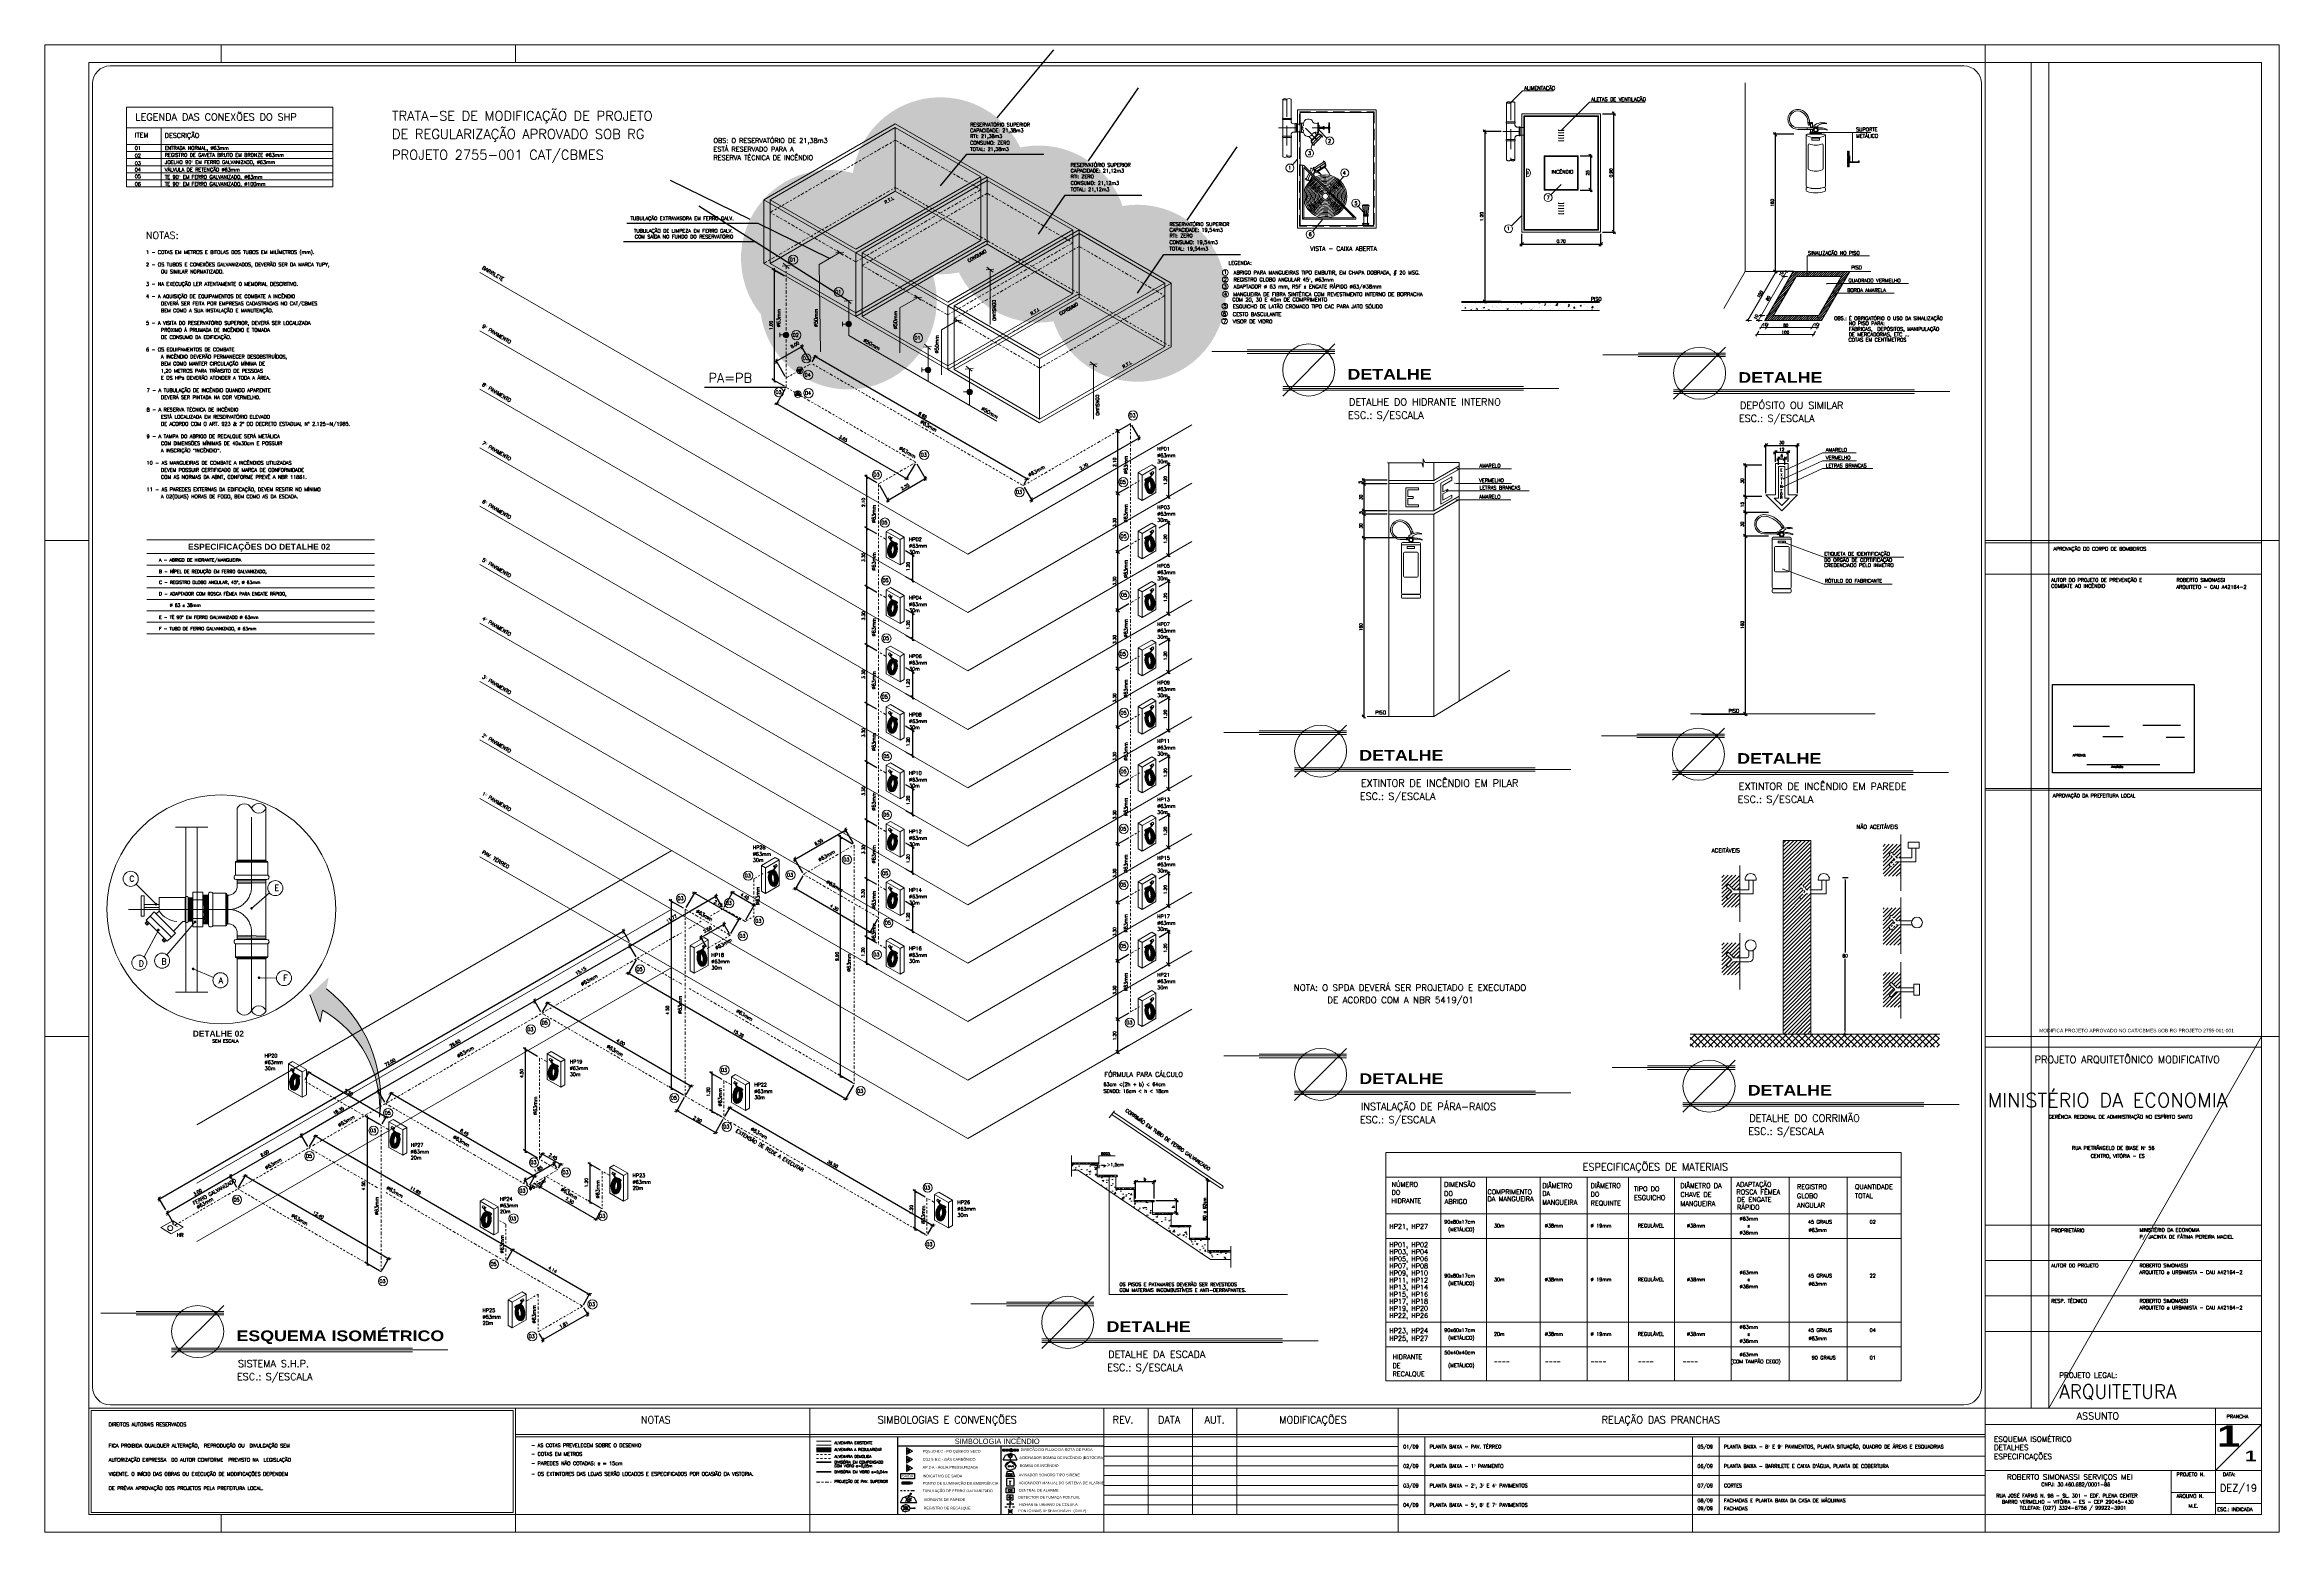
# Model space of a CAD drawing. Header units: millimetres. Extents: x 521 to 1055, y 261 to 520.
# Drawn here: x 928.5 to 1054.7, y 318.7 to 402.7 of the extents above; entities that cross this region are included whole.
import ezdxf
from ezdxf.enums import TextEntityAlignment as Align

# ---------------------------------------------------------------- set-up
doc = ezdxf.new("R2010")
doc.units = ezdxf.units.MM
for name, pattern in [('BORDER', [44.45, 12.7, -6.35, 12.7, -6.35, 0, -6.35]), ('CONTINU', [0]), ('DASHDOT', [1, 0.5, -0.25, 0, -0.25]), ('DASHDOTX2', [2, 1, -0.5, 0, -0.5]), ('DASHED', [0.75, 0.5, -0.25]), ('DIVIDE2', [15.875, 6.35, -3.175, 0, -3.175, 0, -3.175]), ('HIDDEN', [9.525, 6.35, -3.175])]:
    doc.linetypes.add(name, pattern=pattern)
doc.layers.add('0.1', color=8, linetype='Continuous', lineweight=13)
doc.layers.add('FORMATO', color=7, linetype='Continuous')
doc.layers.add('ppci', color=8, linetype='Continuous')
doc.styles.add('500', font='romans.shx', dxfattribs={"height": 100})
doc.styles.add('80X50', font='romans.shx')
doc.styles.add('ARCHISTUDIOPADRÃO', font='arial.ttf', dxfattribs={"height": 0.02})
doc.styles.add('ROMANS', font='romans')
doc.styles.add('SANSSERIFBOLD', font='sasb____.pfb', dxfattribs={"width": 1.2, "height": 0.6})
doc.styles.get("Standard").update_dxf_attribs({"font": 'romans.shx'})
doc.styles.add('STYLE1', font='sanss___.ttf')
doc.styles.add('tEXTO', font='romans.shx', dxfattribs={"height": 1})
doc.linetypes.add('INC_LINE', pattern='A,0.9,-0.6,["+",Standard,S=0.2,R=0,X=-0.4,Y=-0.1],0.1', length=1.6)
doc.dimstyles.new('DOT100', dxfattribs={"dimscale": 10, "dimtxt": 1.5, "dimasz": 0.6, "dimexe": 1.25, "dimexo": 1, "dimgap": 1, "dimtad": 1, "dimdec": 1, "dimdsep": 46, "dimtxsty": 'ROMANS', "dimblk1": 'DOT', "dimblk2": 'DOT', "dimsah": 1, "dimcen": 0.6, "dimclrt": 7, "dimadec": 0, "dimazin": 0, "dimtfac": 1, "dimtdec": 4, "dimtmove": 0, "dimatfit": 3, "dimldrblk": 'DOT', "dimfxl": 1, "dimtolj": 1, "dimtzin": 0, "dimarcsym": 0})
doc.dimstyles.new('Fares Eng - 50', dxfattribs={"dimscale": 2, "dimtxt": 0.085, "dimasz": 0.1, "dimexe": 0.05, "dimexo": 0.05, "dimgap": 0.04, "dimtad": 1, "dimzin": 4, "dimdsep": 46, "dimtxsty": 'ROMANS', "dimblk1": 'OBLIQUE', "dimblk2": 'OBLIQUE', "dimsah": 1, "dimcen": 0.05, "dimdle": 0.05, "dimclrd": 8, "dimclre": 8, "dimclrt": 8, "dimaunit": 1, "dimadec": 0, "dimazin": 0, "dimtfac": 1, "dimtix": 1, "dimtmove": 2, "dimatfit": 0, "dimldrblk": 'OPEN90', "dimfxl": 1, "dimtolj": 1, "dimtzin": 0, "dimarcsym": 0})
doc.dimstyles.get("Standard").update_dxf_attribs({"dimtxt": 0.18, "dimasz": 0.18, "dimexe": 0.18, "dimexo": 0.0625, "dimgap": 0.09, "dimtad": 0, "dimtih": 1, "dimtoh": 1, "dimdec": 4, "dimzin": 0, "dimdsep": 46, "dimtxsty": 'Standard', "dimcen": 0.09, "dimadec": 0, "dimazin": 0, "dimtfac": 1, "dimtdec": 4, "dimtofl": 0, "dimtmove": 0, "dimatfit": 3, "dimfxl": 1, "dimtolj": 1, "dimtzin": 0, "dimarcsym": 0})
pattern_1 = [(37.5, (904.11357, 165.71104), (-0.004800094, 0.14682397), [0, -0.115824, 0, -0.12954, 0, -0.123825]), (7.5, (904.11357, 165.71104), (0.13485698, 0.21504753), [0, -0.062484, 0, -0.104394, 0, -0.040005]), (327.5, (904.01984, 165.71104), (0.23729771, 0.000431155), [0, -0.0381, 0, -0.13716, 0, -0.17907]), (317.5, (904.01984, 165.71104), (0.22906694, 0.0668788), [0, -0.01905, 0, -0.089916, 0, -0.10287])]

# ---------------------------------------------------------------- blocks, each defined once
blk = doc.blocks.new('_OBLIQUE')
at = {"color": 0, "linetype": 'ByBlock'}
blk.add_line((-0.5, -0.5), (0.5, 0.5), dxfattribs=at)
blk = doc.blocks.new('*D2239')
at = {"layer": '0.1', "color": 8, "linetype": 'CONTINU', "lineweight": -2, "transparency": 16777216}
for p, q in [((1005.53, 374.83), (1002.87, 374.83)), ((1002.97, 374.93), (1002.97, 364.64)), ((1002.99, 364.74), (1002.87, 364.74))]:
    blk.add_line(p, q, dxfattribs=at)
at = {"layer": 'DEFPOINTS', "color": 0, "linetype": 'CONTINU', "lineweight": -2, "transparency": 16777216}
for p in [(1005.63, 374.83), (1002.97, 364.74), (1003.09, 364.74)]:
    blk.add_point(p, dxfattribs=at)
at = {"layer": '0.1', "color": 8, "linetype": 'CONTINU', "lineweight": -2, "transparency": 16777216, "xscale": 0.2, "yscale": 0.2, "zscale": 0.2}
for p, rotation in [((1002.97, 374.83), 90), ((1002.97, 364.74), 270)]:
    blk.add_blockref('_OBLIQUE', p, dxfattribs=dict(at, rotation=rotation))
at = {"layer": '0.1', "color": 8, "linetype": 'CONTINU', "lineweight": -2, "transparency": 16777216, "insert": (1002.8, 369.79), "char_height": 0.17, "attachment_point": 5, "rotation": 90, "style": 'ROMANS'}
blk.add_mtext('\\A1;160', dxfattribs=at)
blk = doc.blocks.new('_Open90')
at = {"color": 0, "linetype": 'ByBlock', "lineweight": -2}
for p, q in [((0, 0), (-1, 0)), ((-0.5, 0.5), (0, 0)), ((0, 0), (-0.5, -0.5))]:
    blk.add_line(p, q, dxfattribs=at)
blk = doc.blocks.new('*D2240')
at = {"layer": '0.1', "color": 8, "linetype": 'CONTINU', "lineweight": -2, "transparency": 16777216}
for p, q in [((1025.82, 374.93), (1024.41, 374.93)), ((1024.51, 375.03), (1024.51, 364.78)), ((1022.04, 364.88), (1024.61, 364.88))]:
    blk.add_line(p, q, dxfattribs=at)
at = {"layer": 'DEFPOINTS', "color": 0, "linetype": 'CONTINU', "lineweight": -2, "transparency": 16777216}
for p in [(1025.92, 374.93), (1021.94, 364.88), (1024.51, 364.88)]:
    blk.add_point(p, dxfattribs=at)
at = {"layer": '0.1', "color": 8, "linetype": 'CONTINU', "lineweight": -2, "transparency": 16777216, "xscale": 0.2, "yscale": 0.2, "zscale": 0.2}
for p, rotation in [((1024.51, 374.93), 90), ((1024.51, 364.88), 270)]:
    blk.add_blockref('_OBLIQUE', p, dxfattribs=dict(at, rotation=rotation))
at = {"layer": '0.1', "color": 8, "linetype": 'CONTINU', "lineweight": -2, "transparency": 16777216, "insert": (1024.34, 369.91), "char_height": 0.17, "attachment_point": 5, "rotation": 90, "style": 'ROMANS'}
blk.add_mtext('\\A1;160', dxfattribs=at)
blk = doc.blocks.new('*D2235')
at = {"layer": '0.1', "color": 8, "linetype": 'CONTINU', "lineweight": -2, "transparency": 16777216}
for p, q in [((1025.44, 378.93), (1024.41, 378.93)), ((1024.51, 379.03), (1024.51, 377.06)), ((1025.44, 377.16), (1024.41, 377.16))]:
    blk.add_line(p, q, dxfattribs=at)
at = {"layer": 'DEFPOINTS', "color": 0, "linetype": 'CONTINU', "lineweight": -2, "transparency": 16777216}
for p in [(1025.54, 378.93), (1024.51, 377.16), (1025.54, 377.16)]:
    blk.add_point(p, dxfattribs=at)
at = {"layer": '0.1', "color": 8, "linetype": 'CONTINU', "lineweight": -2, "transparency": 16777216, "xscale": 0.2, "yscale": 0.2, "zscale": 0.2}
for p, rotation in [((1024.51, 378.93), 90), ((1024.51, 377.16), 270)]:
    blk.add_blockref('_OBLIQUE', p, dxfattribs=dict(at, rotation=rotation))
at = {"layer": '0.1', "color": 8, "linetype": 'CONTINU', "lineweight": -2, "transparency": 16777216, "insert": (1024.34, 378.04), "char_height": 0.17, "attachment_point": 5, "rotation": 90, "style": 'ROMANS'}
blk.add_mtext('\\A1;30', dxfattribs=at)
blk = doc.blocks.new('*D2236')
at = {"layer": '0.1', "color": 8, "linetype": 'CONTINU', "lineweight": -2, "transparency": 16777216}
for p, q in [((1025.44, 377.16), (1024.41, 377.16)), ((1025.82, 376.27), (1024.41, 376.27)), ((1024.51, 377.26), (1024.51, 376.17))]:
    blk.add_line(p, q, dxfattribs=at)
at = {"layer": 'DEFPOINTS', "color": 0, "linetype": 'CONTINU', "lineweight": -2, "transparency": 16777216}
for p in [(1024.51, 376.27), (1025.54, 377.16), (1025.92, 376.27)]:
    blk.add_point(p, dxfattribs=at)
at = {"layer": '0.1', "color": 8, "linetype": 'CONTINU', "lineweight": -2, "transparency": 16777216, "xscale": 0.2, "yscale": 0.2, "zscale": 0.2}
for p, rotation in [((1024.51, 377.16), 90), ((1024.51, 376.27), 270)]:
    blk.add_blockref('_OBLIQUE', p, dxfattribs=dict(at, rotation=rotation))
at = {"layer": '0.1', "color": 8, "linetype": 'CONTINU', "lineweight": -2, "transparency": 16777216, "insert": (1024.34, 376.71), "char_height": 0.17, "attachment_point": 5, "rotation": 90, "style": 'ROMANS'}
blk.add_mtext('\\A1;15', dxfattribs=at)
blk = doc.blocks.new('*D2237')
at = {"layer": '0.1', "color": 8, "linetype": 'CONTINU', "lineweight": -2, "transparency": 16777216}
for p, q in [((1025.82, 376.27), (1024.41, 376.27)), ((1024.51, 376.37), (1024.51, 374.83)), ((1025.82, 374.93), (1024.41, 374.93))]:
    blk.add_line(p, q, dxfattribs=at)
at = {"layer": 'DEFPOINTS', "color": 0, "linetype": 'CONTINU', "lineweight": -2, "transparency": 16777216}
for p in [(1025.92, 376.27), (1024.51, 374.93), (1025.92, 374.93)]:
    blk.add_point(p, dxfattribs=at)
at = {"layer": '0.1', "color": 8, "linetype": 'CONTINU', "lineweight": -2, "transparency": 16777216, "xscale": 0.2, "yscale": 0.2, "zscale": 0.2}
for p, rotation in [((1024.51, 376.27), 90), ((1024.51, 374.93), 270)]:
    blk.add_blockref('_OBLIQUE', p, dxfattribs=dict(at, rotation=rotation))
at = {"layer": '0.1', "color": 8, "linetype": 'CONTINU', "lineweight": -2, "transparency": 16777216, "insert": (1024.34, 375.6), "char_height": 0.17, "attachment_point": 5, "rotation": 90, "style": 'ROMANS'}
blk.add_mtext('\\A1;30', dxfattribs=at)
blk = doc.blocks.new('*D2238')
at = {"layer": '0.1', "color": 8, "linetype": 'CONTINU', "lineweight": -2, "transparency": 16777216}
for p, q in [((1027.25, 397.62), (1026.1, 397.62)), ((1026.2, 397.72), (1026.2, 389.77)), ((1027.25, 389.87), (1026.1, 389.87))]:
    blk.add_line(p, q, dxfattribs=at)
at = {"layer": 'DEFPOINTS', "color": 0, "linetype": 'CONTINU', "lineweight": -2, "transparency": 16777216}
for p in [(1027.35, 397.62), (1026.2, 389.87), (1027.35, 389.87)]:
    blk.add_point(p, dxfattribs=at)
at = {"layer": '0.1', "color": 8, "linetype": 'CONTINU', "lineweight": -2, "transparency": 16777216, "xscale": 0.2, "yscale": 0.2, "zscale": 0.2}
for p, rotation in [((1026.2, 397.62), 90), ((1026.2, 389.87), 270)]:
    blk.add_blockref('_OBLIQUE', p, dxfattribs=dict(at, rotation=rotation))
at = {"layer": '0.1', "color": 8, "linetype": 'CONTINU', "lineweight": -2, "transparency": 16777216, "insert": (1026.03, 393.75), "char_height": 0.17, "attachment_point": 5, "rotation": 90, "style": 'ROMANS'}
blk.add_mtext('\\A1;160', dxfattribs=at)
blk = doc.blocks.new('_DOT')
at = {"color": 0, "linetype": 'ByBlock'}
blk.add_line((-0.5, 0), (-1, 0), dxfattribs=at)
at = {"color": 0, "linetype": 'ByBlock', "const_width": 0.5}
blk.add_lwpolyline([(-0.25, 0, 1), (0.25, 0, 1)], format="xyb", close=True, dxfattribs=at)
blk = doc.blocks.new('DOT')
at = {"layer": 'FORMATO', "color": 0, "linetype": 'ByBlock'}
blk.add_line((-0.5, 0), (-1, 0), dxfattribs=at)
at = {"layer": 'FORMATO', "color": 0, "linetype": 'ByBlock', "const_width": 0.5}
blk.add_lwpolyline([(-0.25, 0, 1), (0.25, 0, 1)], format="xyb", close=True, dxfattribs=at)
blk = doc.blocks.new('*D2241')
at = {"layer": '0.1', "color": 8, "linetype": 'CONTINU', "lineweight": -2, "transparency": 16777216}
for p, q in [((1004.28, 377.89), (1002.87, 377.89)), ((1002.97, 377.99), (1002.97, 376.26)), ((1004.28, 376.36), (1002.87, 376.36))]:
    blk.add_line(p, q, dxfattribs=at)
at = {"layer": 'DEFPOINTS', "color": 0, "linetype": 'CONTINU', "lineweight": -2, "transparency": 16777216}
for p in [(1004.38, 377.89), (1002.97, 376.36), (1004.38, 376.36)]:
    blk.add_point(p, dxfattribs=at)
at = {"layer": '0.1', "color": 8, "linetype": 'CONTINU', "lineweight": -2, "transparency": 16777216, "xscale": 0.2, "yscale": 0.2, "zscale": 0.2}
for p, rotation in [((1002.97, 377.89), 90), ((1002.97, 376.36), 270)]:
    blk.add_blockref('_OBLIQUE', p, dxfattribs=dict(at, rotation=rotation))
at = {"layer": '0.1', "color": 8, "linetype": 'CONTINU', "lineweight": -2, "transparency": 16777216, "insert": (1002.8, 377.12), "char_height": 0.17, "attachment_point": 5, "rotation": 90, "style": 'ROMANS'}
blk.add_mtext('\\A1;30 ', dxfattribs=at)
blk = doc.blocks.new('*D2242')
at = {"layer": '0.1', "color": 8, "linetype": 'CONTINU', "lineweight": -2, "transparency": 16777216}
for p, q in [((1025.58, 380.05), (1027.56, 380.05)), ((1025.68, 377.35), (1025.68, 380.15)), ((1027.46, 377.35), (1027.46, 380.15))]:
    blk.add_line(p, q, dxfattribs=at)
at = {"layer": 'DEFPOINTS', "color": 0, "linetype": 'CONTINU', "lineweight": -2, "transparency": 16777216}
for p in [(1027.46, 380.05), (1025.68, 377.25), (1027.46, 377.25)]:
    blk.add_point(p, dxfattribs=at)
at = {"layer": '0.1', "color": 8, "linetype": 'CONTINU', "lineweight": -2, "transparency": 16777216, "xscale": 0.2, "yscale": 0.2, "zscale": 0.2, "rotation": 180}
blk.add_blockref('_OBLIQUE', (1025.68, 380.05), dxfattribs=at)
at = {"layer": '0.1', "color": 8, "linetype": 'CONTINU', "lineweight": -2, "transparency": 16777216, "xscale": 0.2, "yscale": 0.2, "zscale": 0.2}
blk.add_blockref('_OBLIQUE', (1027.46, 380.05), dxfattribs=at)
at = {"layer": '0.1', "color": 8, "linetype": 'CONTINU', "lineweight": -2, "transparency": 16777216, "insert": (1026.57, 380.21), "char_height": 0.17, "attachment_point": 5, "style": 'ROMANS'}
blk.add_mtext('\\A1;30', dxfattribs=at)
blk = doc.blocks.new('*D2243')
at = {"layer": '0.1', "color": 8, "linetype": 'CONTINU', "lineweight": -2, "transparency": 16777216}
for p, q in [((1004.28, 376.36), (1002.87, 376.36)), ((1004.28, 376.17), (1002.87, 376.17)), ((1002.97, 376.46), (1002.97, 376.07))]:
    blk.add_line(p, q, dxfattribs=at)
at = {"layer": 'DEFPOINTS', "color": 0, "linetype": 'CONTINU', "lineweight": -2, "transparency": 16777216}
for p in [(1002.97, 376.17), (1004.38, 376.36), (1004.38, 376.17)]:
    blk.add_point(p, dxfattribs=at)
at = {"layer": '0.1', "color": 8, "linetype": 'CONTINU', "lineweight": -2, "transparency": 16777216, "xscale": 0.2, "yscale": 0.2, "zscale": 0.2}
for p, rotation in [((1002.97, 376.36), 90), ((1002.97, 376.17), 270)]:
    blk.add_blockref('_OBLIQUE', p, dxfattribs=dict(at, rotation=rotation))
at = {"layer": '0.1', "color": 8, "linetype": 'CONTINU', "lineweight": -2, "transparency": 16777216, "insert": (1002.8, 376.26), "char_height": 0.17, "attachment_point": 5, "rotation": 90, "style": 'ROMANS'}
blk.add_mtext('\\A1;5', dxfattribs=at)
blk = doc.blocks.new('*D2244')
at = {"layer": '0.1', "color": 8, "linetype": 'CONTINU', "lineweight": -2, "transparency": 16777216}
for p, q in [((1004.28, 376.17), (1002.87, 376.17)), ((1002.97, 376.27), (1002.97, 374.73)), ((1005.53, 374.83), (1002.87, 374.83))]:
    blk.add_line(p, q, dxfattribs=at)
at = {"layer": 'DEFPOINTS', "color": 0, "linetype": 'CONTINU', "lineweight": -2, "transparency": 16777216}
for p in [(1004.38, 376.17), (1002.97, 374.83), (1005.63, 374.83)]:
    blk.add_point(p, dxfattribs=at)
at = {"layer": '0.1', "color": 8, "linetype": 'CONTINU', "lineweight": -2, "transparency": 16777216, "xscale": 0.2, "yscale": 0.2, "zscale": 0.2}
for p, rotation in [((1002.97, 376.17), 90), ((1002.97, 374.83), 270)]:
    blk.add_blockref('_OBLIQUE', p, dxfattribs=dict(at, rotation=rotation))
at = {"layer": '0.1', "color": 8, "linetype": 'CONTINU', "lineweight": -2, "transparency": 16777216, "insert": (1002.8, 375.5), "char_height": 0.17, "attachment_point": 5, "rotation": 90, "style": 'ROMANS'}
blk.add_mtext('\\A1;30', dxfattribs=at)
blk = doc.blocks.new('*D2245')
at = {"layer": '0.1', "color": 8, "linetype": 'CONTINU', "lineweight": -2, "transparency": 16777216}
for p, q in [((1026.29, 379.3), (1026.85, 379.3)), ((1026.39, 378.96), (1026.39, 379.4)), ((1026.75, 378.96), (1026.75, 379.4))]:
    blk.add_line(p, q, dxfattribs=at)
at = {"layer": 'DEFPOINTS', "color": 0, "linetype": 'CONTINU', "lineweight": -2, "transparency": 16777216}
for p in [(1026.39, 378.86), (1026.75, 379.3), (1026.75, 378.86)]:
    blk.add_point(p, dxfattribs=at)
at = {"layer": '0.1', "color": 8, "linetype": 'CONTINU', "lineweight": -2, "transparency": 16777216, "xscale": 0.2, "yscale": 0.2, "zscale": 0.2, "rotation": 180}
blk.add_blockref('_OBLIQUE', (1026.39, 379.3), dxfattribs=at)
at = {"layer": '0.1', "color": 8, "linetype": 'CONTINU', "lineweight": -2, "transparency": 16777216, "xscale": 0.2, "yscale": 0.2, "zscale": 0.2}
blk.add_blockref('_OBLIQUE', (1026.75, 379.3), dxfattribs=at)
at = {"layer": '0.1', "color": 8, "linetype": 'CONTINU', "lineweight": -2, "transparency": 16777216, "insert": (1026.57, 379.47), "char_height": 0.17, "attachment_point": 5, "style": 'ROMANS'}
blk.add_mtext('\\A1;6', dxfattribs=at)
blk = doc.blocks.new('*D2246')
at = {"layer": '0.1', "color": 8, "linetype": 'CONTINU', "lineweight": -2, "transparency": 16777216}
for p, q in [((1026.11, 379.66), (1027.03, 379.66)), ((1026.21, 379.13), (1026.21, 379.76)), ((1026.93, 379.13), (1026.93, 379.76))]:
    blk.add_line(p, q, dxfattribs=at)
at = {"layer": 'DEFPOINTS', "color": 0, "linetype": 'CONTINU', "lineweight": -2, "transparency": 16777216}
for p in [(1026.21, 379.03), (1026.93, 379.66), (1026.93, 379.03)]:
    blk.add_point(p, dxfattribs=at)
at = {"layer": '0.1', "color": 8, "linetype": 'CONTINU', "lineweight": -2, "transparency": 16777216, "xscale": 0.2, "yscale": 0.2, "zscale": 0.2, "rotation": 180}
blk.add_blockref('_OBLIQUE', (1026.21, 379.66), dxfattribs=at)
at = {"layer": '0.1', "color": 8, "linetype": 'CONTINU', "lineweight": -2, "transparency": 16777216, "xscale": 0.2, "yscale": 0.2, "zscale": 0.2}
blk.add_blockref('_OBLIQUE', (1026.93, 379.66), dxfattribs=at)
at = {"layer": '0.1', "color": 8, "linetype": 'CONTINU', "lineweight": -2, "transparency": 16777216, "insert": (1026.57, 379.82), "char_height": 0.17, "attachment_point": 5, "style": 'ROMANS'}
blk.add_mtext('\\A1;12', dxfattribs=at)
blk = doc.blocks.new('*D2247')
at = {"layer": '0.1', "color": 8, "linetype": 'CONTINU', "lineweight": -2, "transparency": 16777216}
for p, q in [((1004.28, 378.08), (1002.87, 378.08)), ((1004.28, 377.89), (1002.87, 377.89)), ((1002.97, 378.18), (1002.97, 377.79))]:
    blk.add_line(p, q, dxfattribs=at)
at = {"layer": 'DEFPOINTS', "color": 0, "linetype": 'CONTINU', "lineweight": -2, "transparency": 16777216}
for p in [(1002.97, 377.89), (1004.38, 378.08), (1004.38, 377.89)]:
    blk.add_point(p, dxfattribs=at)
at = {"layer": '0.1', "color": 8, "linetype": 'CONTINU', "lineweight": -2, "transparency": 16777216, "xscale": 0.2, "yscale": 0.2, "zscale": 0.2}
for p, rotation in [((1002.97, 378.08), 90), ((1002.97, 377.89), 270)]:
    blk.add_blockref('_OBLIQUE', p, dxfattribs=dict(at, rotation=rotation))
at = {"layer": '0.1', "color": 8, "linetype": 'CONTINU', "lineweight": -2, "transparency": 16777216, "insert": (1002.77, 377.97), "char_height": 0.17, "attachment_point": 5, "rotation": 90, "style": 'ROMANS'}
blk.add_mtext('\\A1;5', dxfattribs=at)
blk = doc.blocks.new('*D2250')
at = {"layer": '0.1', "color": 8, "linetype": 'CONTINU', "lineweight": -2, "transparency": 16777216}
for p, q in [((1015.18, 396.4), (1015.87, 396.4)), ((1015.77, 396.5), (1015.77, 394.37)), ((1015.18, 394.47), (1015.87, 394.47))]:
    blk.add_line(p, q, dxfattribs=at)
at = {"layer": 'DEFPOINTS', "color": 0, "linetype": 'CONTINU', "lineweight": -2, "transparency": 16777216}
for p in [(1015.08, 396.4), (1015.08, 394.47), (1015.77, 394.47)]:
    blk.add_point(p, dxfattribs=at)
at = {"layer": '0.1', "color": 8, "linetype": 'CONTINU', "lineweight": -2, "transparency": 16777216, "xscale": 0.2, "yscale": 0.2, "zscale": 0.2}
for p, rotation in [((1015.77, 396.4), 90), ((1015.77, 394.47), 270)]:
    blk.add_blockref('_OBLIQUE', p, dxfattribs=dict(at, rotation=rotation))
at = {"layer": '0.1', "color": 8, "linetype": 'CONTINU', "lineweight": -2, "transparency": 16777216, "insert": (1015.61, 395.44), "char_height": 0.17, "attachment_point": 5, "rotation": 90, "style": 'ROMANS'}
blk.add_mtext('\\A1;25', dxfattribs=at)
blk = doc.blocks.new('*D2248')
at = {"layer": '0.1', "color": 8, "linetype": 'CONTINU', "lineweight": -2, "transparency": 16777216}
for p, q in [((1011.78, 391.41), (1016.44, 391.41)), ((1011.88, 392), (1011.88, 391.31)), ((1016.34, 392), (1016.34, 391.31))]:
    blk.add_line(p, q, dxfattribs=at)
at = {"layer": 'DEFPOINTS', "color": 0, "linetype": 'CONTINU', "lineweight": -2, "transparency": 16777216}
for p in [(1011.88, 392.1), (1016.34, 392.1), (1016.34, 391.41)]:
    blk.add_point(p, dxfattribs=at)
at = {"layer": '0.1', "color": 8, "linetype": 'CONTINU', "lineweight": -2, "transparency": 16777216, "xscale": 0.2, "yscale": 0.2, "zscale": 0.2, "rotation": 180}
blk.add_blockref('_OBLIQUE', (1011.88, 391.41), dxfattribs=at)
at = {"layer": '0.1', "color": 8, "linetype": 'CONTINU', "lineweight": -2, "transparency": 16777216, "xscale": 0.2, "yscale": 0.2, "zscale": 0.2}
blk.add_blockref('_OBLIQUE', (1016.34, 391.41), dxfattribs=at)
at = {"layer": '0.1', "color": 8, "linetype": 'CONTINU', "lineweight": -2, "transparency": 16777216, "insert": (1014.11, 391.58), "char_height": 0.17, "attachment_point": 5, "style": 'ROMANS'}
blk.add_mtext('\\A1;0.70', dxfattribs=at)
blk = doc.blocks.new('*X2233')
at = {"color": 0}
for p, q in [((2248.9, -729.7), (2248.9, -729.7)), ((2252.4, -733.6), (2253.6, -732.2)), ((2252.4, -733.6), (2253.9, -733.7)), ((2253.9, -733.7), (2253.6, -732.2)), ((2253.7, -728.7), (2253.7, -728.7)), ((2255.2, -725.6), (2255.2, -725.6)), ((2255.8, -736.3), (2255.8, -736.3)), ((2256.1, -727.9), (2256.1, -727.9)), ((2261.4, -736.8), (2262.9, -735.3)), ((2262.2, -730.3), (2262.2, -730.3)), ((2263.1, -736.8), (2262.9, -735.3)), ((2262.9, -736.4), (2262.9, -736.4)), ((2264.7, -734.3), (2264.7, -734.3)), ((2268.6, -734.5), (2268.6, -734.5)), ((2268.9, -726.2), (2268.9, -726.2)), ((2269.2, -735.6), (2269.2, -735.6)), ((2269.5, -726.6), (2269.5, -726.6)), ((2270.3, -735.2), (2271.5, -733.7)), ((2270.3, -735.2), (2271.8, -735.3)), ((2271.8, -735.3), (2271.5, -733.7)), ((2275.6, -730.9), (2275.6, -730.9)), ((2275.7, -725.8), (2275.7, -725.8)), ((2278.6, -734.4), (2278.6, -734.4)), ((2279.3, -731.8), (2279.3, -731.8)), ((2280.8, -732.7), (2282.6, -732)), ((2280.8, -732.7), (2282.1, -733.5)), ((2281.2, -732.9), (2281.2, -732.9)), ((2282.1, -733.5), (2282.6, -732)), ((2288.2, -736.7), (2289.4, -735.3)), ((2288.2, -736.7), (2289.4, -736.8)), ((2288.9, -731.4), (2288.9, -731.4)), ((2289.7, -736.8), (2289.4, -735.3)), ((2293.9, -729.3), (2293.9, -729.3)), ((2294.2, -731), (2294.2, -731)), ((2294.4, -732.3), (2294.4, -732.3)), ((2300.7, -731.5), (2300.7, -731.5)), ((2302.2, -724.8), (2303.1, -725.4)), ((2302.2, -732), (2302.2, -732)), ((2303.1, -725.4), (2303.3, -724.8)), ((2307, -729.3), (2307, -729.3)), ((2308.5, -726.8), (2308.5, -726.8)), ((2310.2, -730.2), (2310.2, -730.2)), ((2315.6, -732.6), (2315.6, -732.6)), ((2316.7, -734.7), (2318.5, -734)), ((2316.7, -734.7), (2318, -735.5)), ((2318, -735.5), (2318.5, -734)), ((2319.4, -736), (2319.4, -736)), ((2319.7, -727.7), (2319.7, -727.7)), ((2325.9, -728.1), (2325.9, -728.1)), ((2328.9, -733.1), (2328.9, -733.1)), ((2332.2, -727.3), (2332.2, -727.3)), ((2332.3, -734.1), (2332.3, -734.1)), ((2332.7, -725.8), (2332.7, -725.8)), ((2335.1, -735.9), (2335.1, -735.9)), ((2336.6, -736.7), (2336.6, -736.7)), ((2337.7, -726.6), (2339.5, -725.9)), ((2337.7, -726.6), (2339, -727.4)), ((2339, -727.4), (2339.5, -725.9)), ((2341.7, -726.1), (2341.7, -726.1)), ((2342.3, -733.7), (2342.3, -733.7)), ((2345.2, -732.4), (2345.2, -732.4)), ((2350.9, -733.9), (2350.9, -733.9)), ((2351.2, -734.2), (2351.2, -734.2)), ((2352.7, -736.7), (2354.4, -736)), ((2352.7, -736.7), (2352.9, -736.8)), ((2354.1, -736.8), (2354.4, -736)), ((2355.6, -734.2), (2355.6, -734.2)), ((2357.1, -733), (2357.1, -733)), ((2357.8, -730.8), (2357.8, -730.8)), ((2364.3, -725.4), (2364.9, -724.8)), ((2364.3, -725.4), (2366.6, -725.7)), ((2365.8, -731.7), (2365.8, -731.7)), ((2365.9, -724.9), (2365.9, -724.9)), ((2366.6, -725.7), (2366.5, -724.8)), ((2366.6, -731.8), (2366.6, -731.8)), ((2369, -734.8), (2369, -734.8)), ((2370.8, -728.9), (2370.8, -728.9)), ((2373.7, -728.6), (2375.4, -727.9)), ((2373.7, -728.6), (2374.9, -729.4)), ((2374.4, -725.8), (2375.2, -724.8)), ((2374.4, -725.8), (2375.9, -725.9)), ((2374.9, -729.4), (2375.4, -727.9)), ((2375.9, -725.9), (2375.7, -724.8)), ((2379.2, -725.5), (2379.2, -725.5)), ((2380.3, -729.2), (2380.3, -729.2)), ((2382.3, -735.4), (2382.3, -735.4)), ((2382.4, -729.7), (2382.4, -729.7)), ((2383.3, -735.4), (2383.3, -735.4)), ((2383.6, -727.1), (2383.6, -727.1)), ((2386.3, -734.7), (2386.3, -734.7)), ((2388.7, -728.9), (2388.7, -728.9)), ((2391, -729.5), (2393, -727.5)), ((2391, -729.5), (2393.2, -729.9)), ((2392.4, -727.3), (2393.6, -725.9)), ((2392.4, -727.3), (2393.9, -727.5)), ((2392.6, -726), (2392.6, -726)), ((2393.2, -729.9), (2393, -727.5)), ((2393.9, -727.5), (2393.6, -725.9)), ((2394.9, -726.7), (2394.9, -726.7)), ((2395.7, -735.9), (2395.7, -735.9)), ((2396, -733.8), (2396, -733.8)), ((2396.3, -725.5), (2396.3, -725.5)), ((2398.1, -727.6), (2398.1, -727.6)), ((2400.9, -732.2), (2400.9, -732.2)), ((2405.9, -726.6), (2405.9, -726.6)), ((2407.3, -735.4), (2407.3, -735.4)), ((2408.9, -732), (2408.9, -732)), ((2409, -736.5), (2409, -736.5)), ((2409.6, -730.6), (2411.4, -729.9)), ((2409.6, -730.6), (2410.8, -731.4)), ((2410.3, -728.9), (2411.5, -727.5)), ((2410.3, -728.9), (2411.8, -729)), ((2410.8, -731.4), (2411.4, -729.9)), ((2411.8, -729), (2411.5, -727.5)), ((2413.6, -734.6), (2413.6, -734.6)), ((2413.9, -725.6), (2413.9, -725.6)), ((2415.5, -729.7), (2415.5, -729.7)), ((2417.7, -733.7), (2419.6, -731.6)), ((2417.7, -733.7), (2419.9, -734)), ((2419.3, -727.2), (2419.3, -727.2)), ((2419.9, -734), (2419.6, -731.6)), ((2421.8, -730.2), (2421.8, -730.2)), ((2423.1, -733.3), (2423.1, -733.3)), ((2428.2, -730.5), (2429.4, -729)), ((2428.2, -730.5), (2429.7, -730.6)), ((2429.7, -730.6), (2429.4, -729)), ((2430.1, -727.2), (2430.1, -727.2)), ((2432.6, -727.7), (2432.6, -727.7)), ((2434.4, -728.6), (2434.4, -728.6)), ((2438.8, -731.3), (2438.8, -731.3)), ((2439.6, -736), (2439.6, -736)), ((2440.7, -724.9), (2440.7, -724.9)), ((2445.1, -730.4), (2445.1, -730.4)), ((2445.3, -736.8), (2446.3, -735.8)), ((2445.5, -732.6), (2447.3, -731.9)), ((2445.5, -732.6), (2446.8, -733.4)), ((2445.9, -728.3), (2445.9, -728.3)), ((2446.2, -732), (2447.4, -730.6)), ((2446.2, -732), (2447.6, -732.2)), ((2446.5, -736.8), (2446.3, -735.8)), ((2446.8, -733.4), (2447.3, -731.9)), ((2447.1, -735.1), (2447.1, -735.1)), ((2447.4, -726.7), (2447.4, -726.7)), ((2447.6, -732.2), (2447.4, -730.6)), ((2454, -725.5), (2454, -725.5)), ((2454.2, -733.5), (2454.2, -733.5)), ((2454.6, -729.2), (2454.6, -729.2))]:
    blk.add_line(p, q, dxfattribs=at)
blk = doc.blocks.new('*D2249')
at = {"layer": '0.1', "color": 8, "linetype": 'CONTINU', "lineweight": -2, "transparency": 16777216}
for p, q in [((1010.72, 397.77), (1009.7, 397.77)), ((1009.8, 397.87), (1009.8, 388.08)), ((1010.72, 388.18), (1009.7, 388.18))]:
    blk.add_line(p, q, dxfattribs=at)
at = {"layer": 'DEFPOINTS', "color": 0, "linetype": 'CONTINU', "lineweight": -2, "transparency": 16777216}
for p in [(1010.82, 397.77), (1009.8, 388.18), (1010.82, 388.18)]:
    blk.add_point(p, dxfattribs=at)
at = {"layer": '0.1', "color": 8, "linetype": 'CONTINU', "lineweight": -2, "transparency": 16777216, "xscale": 0.2, "yscale": 0.2, "zscale": 0.2}
for p, rotation in [((1009.8, 397.77), 90), ((1009.8, 388.18), 270)]:
    blk.add_blockref('_OBLIQUE', p, dxfattribs=dict(at, rotation=rotation))
at = {"layer": '0.1', "color": 8, "linetype": 'CONTINU', "lineweight": -2, "transparency": 16777216, "insert": (1009.63, 392.97), "char_height": 0.17, "attachment_point": 5, "rotation": 90, "style": 'ROMANS'}
blk.add_mtext('\\A1;1.20', dxfattribs=at)
blk = doc.blocks.new('*D2234')
at = {"layer": '0.1', "color": 8, "linetype": 'CONTINU', "lineweight": -2, "transparency": 16777216}
for p, q in [((1017.09, 392), (1017.09, 398.88)), ((1016.44, 398.78), (1017.19, 398.78)), ((1016.44, 392.1), (1017.19, 392.1))]:
    blk.add_line(p, q, dxfattribs=at)
at = {"layer": 'DEFPOINTS', "color": 0, "linetype": 'CONTINU', "lineweight": -2, "transparency": 16777216}
for p in [(1016.34, 398.78), (1017.09, 398.78), (1016.34, 392.1)]:
    blk.add_point(p, dxfattribs=at)
at = {"layer": '0.1', "color": 8, "linetype": 'CONTINU', "lineweight": -2, "transparency": 16777216, "xscale": 0.2, "yscale": 0.2, "zscale": 0.2}
for p, rotation in [((1017.09, 398.78), 90), ((1017.09, 392.1), 270)]:
    blk.add_blockref('_OBLIQUE', p, dxfattribs=dict(at, rotation=rotation))
at = {"layer": '0.1', "color": 8, "linetype": 'CONTINU', "lineweight": -2, "transparency": 16777216, "insert": (1016.93, 395.44), "char_height": 0.17, "attachment_point": 5, "rotation": 90, "style": 'ROMANS'}
blk.add_mtext('\\A1;0.90', dxfattribs=at)
blk = doc.blocks.new('*D2251')
at = {"layer": '0.1', "color": 8, "linetype": 'CONTINU', "lineweight": -2, "transparency": 16777216}
for p, q in [((989.69, 377.7), (988.96, 377.28)), ((989.06, 377.44), (989.06, 373.94)), ((989.69, 374.4), (988.96, 373.98))]:
    blk.add_line(p, q, dxfattribs=at)
at = {"layer": 'DEFPOINTS', "color": 0, "linetype": 'CONTINU', "lineweight": -2, "transparency": 16777216}
for p in [(989.79, 377.76), (989.06, 374.04), (989.79, 374.46)]:
    blk.add_point(p, dxfattribs=at)
at = {"layer": '0.1', "color": 8, "linetype": 'CONTINU', "lineweight": -2, "transparency": 16777216, "xscale": 0.2, "yscale": 0.2, "zscale": 0.2}
for p, rotation in [((989.06, 377.34), 90), ((989.06, 374.04), 270)]:
    blk.add_blockref('_OBLIQUE', p, dxfattribs=dict(at, rotation=rotation))
at = {"layer": '0.1', "color": 8, "linetype": 'CONTINU', "lineweight": -2, "transparency": 16777216, "insert": (988.89, 375.69), "char_height": 0.17, "attachment_point": 5, "rotation": 90, "style": 'ROMANS'}
blk.add_mtext('\\A1;3.30', dxfattribs=at)
blk = doc.blocks.new('*D2252')
at = {"layer": '0.1', "color": 8, "linetype": 'CONTINU', "lineweight": -2, "transparency": 16777216}
for p, q in [((989.69, 381.22), (988.96, 380.8)), ((989.06, 380.96), (989.06, 377.24)), ((989.69, 377.7), (988.96, 377.28))]:
    blk.add_line(p, q, dxfattribs=at)
at = {"layer": 'DEFPOINTS', "color": 0, "linetype": 'CONTINU', "lineweight": -2, "transparency": 16777216}
for p in [(989.79, 381.28), (989.79, 377.76), (989.06, 377.34)]:
    blk.add_point(p, dxfattribs=at)
at = {"layer": '0.1', "color": 8, "linetype": 'CONTINU', "lineweight": -2, "transparency": 16777216, "xscale": 0.2, "yscale": 0.2, "zscale": 0.2}
for p, rotation in [((989.06, 380.86), 90), ((989.06, 377.34), 270)]:
    blk.add_blockref('_OBLIQUE', p, dxfattribs=dict(at, rotation=rotation))
at = {"layer": '0.1', "color": 8, "linetype": 'CONTINU', "lineweight": -2, "transparency": 16777216, "insert": (988.89, 379.1), "char_height": 0.17, "attachment_point": 5, "rotation": 90, "style": 'ROMANS'}
blk.add_mtext('\\A1;2.10', dxfattribs=at)
blk = doc.blocks.new('*D2253')
at = {"layer": '0.1', "color": 8, "linetype": 'CONTINU', "lineweight": -2, "transparency": 16777216}
for p, q in [((989.69, 374.4), (988.96, 373.98)), ((989.06, 374.14), (989.06, 370.64)), ((989.69, 371.1), (988.96, 370.68))]:
    blk.add_line(p, q, dxfattribs=at)
at = {"layer": 'DEFPOINTS', "color": 0, "linetype": 'CONTINU', "lineweight": -2, "transparency": 16777216}
for p in [(989.79, 374.46), (989.79, 371.16), (989.06, 370.74)]:
    blk.add_point(p, dxfattribs=at)
at = {"layer": '0.1', "color": 8, "linetype": 'CONTINU', "lineweight": -2, "transparency": 16777216, "xscale": 0.2, "yscale": 0.2, "zscale": 0.2}
for p, rotation in [((989.06, 374.04), 90), ((989.06, 370.74), 270)]:
    blk.add_blockref('_OBLIQUE', p, dxfattribs=dict(at, rotation=rotation))
at = {"layer": '0.1', "color": 8, "linetype": 'CONTINU', "lineweight": -2, "transparency": 16777216, "insert": (988.89, 372.39), "char_height": 0.17, "attachment_point": 5, "rotation": 90, "style": 'ROMANS'}
blk.add_mtext('\\A1;3.30', dxfattribs=at)
blk = doc.blocks.new('*D2254')
at = {"layer": '0.1', "color": 8, "linetype": 'CONTINU', "lineweight": -2, "transparency": 16777216}
for p, q in [((989.69, 371.1), (988.96, 370.68)), ((989.06, 370.84), (989.06, 367.34)), ((989.69, 367.8), (988.96, 367.38))]:
    blk.add_line(p, q, dxfattribs=at)
at = {"layer": 'DEFPOINTS', "color": 0, "linetype": 'CONTINU', "lineweight": -2, "transparency": 16777216}
for p in [(989.79, 371.16), (989.06, 367.44), (989.79, 367.86)]:
    blk.add_point(p, dxfattribs=at)
at = {"layer": '0.1', "color": 8, "linetype": 'CONTINU', "lineweight": -2, "transparency": 16777216, "xscale": 0.2, "yscale": 0.2, "zscale": 0.2}
for p, rotation in [((989.06, 370.74), 90), ((989.06, 367.44), 270)]:
    blk.add_blockref('_OBLIQUE', p, dxfattribs=dict(at, rotation=rotation))
at = {"layer": '0.1', "color": 8, "linetype": 'CONTINU', "lineweight": -2, "transparency": 16777216, "insert": (988.89, 369.09), "char_height": 0.17, "attachment_point": 5, "rotation": 90, "style": 'ROMANS'}
blk.add_mtext('\\A1;3.30', dxfattribs=at)
blk = doc.blocks.new('*D2255')
at = {"layer": '0.1', "color": 8, "linetype": 'CONTINU', "lineweight": -2, "transparency": 16777216}
for p, q in [((989.69, 367.8), (988.96, 367.38)), ((989.06, 367.54), (989.06, 364.04)), ((989.69, 364.5), (988.96, 364.08))]:
    blk.add_line(p, q, dxfattribs=at)
at = {"layer": 'DEFPOINTS', "color": 0, "linetype": 'CONTINU', "lineweight": -2, "transparency": 16777216}
for p in [(989.79, 367.86), (989.06, 364.14), (989.79, 364.56)]:
    blk.add_point(p, dxfattribs=at)
at = {"layer": '0.1', "color": 8, "linetype": 'CONTINU', "lineweight": -2, "transparency": 16777216, "xscale": 0.2, "yscale": 0.2, "zscale": 0.2}
for p, rotation in [((989.06, 367.44), 90), ((989.06, 364.14), 270)]:
    blk.add_blockref('_OBLIQUE', p, dxfattribs=dict(at, rotation=rotation))
at = {"layer": '0.1', "color": 8, "linetype": 'CONTINU', "lineweight": -2, "transparency": 16777216, "insert": (988.89, 365.79), "char_height": 0.17, "attachment_point": 5, "rotation": 90, "style": 'ROMANS'}
blk.add_mtext('\\A1;3.30', dxfattribs=at)
blk = doc.blocks.new('*D2256')
at = {"layer": '0.1', "color": 8, "linetype": 'CONTINU', "lineweight": -2, "transparency": 16777216}
for p, q in [((989.69, 364.5), (988.96, 364.08)), ((989.06, 364.24), (989.06, 360.74)), ((989.69, 361.2), (988.96, 360.78))]:
    blk.add_line(p, q, dxfattribs=at)
at = {"layer": 'DEFPOINTS', "color": 0, "linetype": 'CONTINU', "lineweight": -2, "transparency": 16777216}
for p in [(989.79, 364.56), (989.79, 361.26), (989.06, 360.84)]:
    blk.add_point(p, dxfattribs=at)
at = {"layer": '0.1', "color": 8, "linetype": 'CONTINU', "lineweight": -2, "transparency": 16777216, "xscale": 0.2, "yscale": 0.2, "zscale": 0.2}
for p, rotation in [((989.06, 364.14), 90), ((989.06, 360.84), 270)]:
    blk.add_blockref('_OBLIQUE', p, dxfattribs=dict(at, rotation=rotation))
at = {"layer": '0.1', "color": 8, "linetype": 'CONTINU', "lineweight": -2, "transparency": 16777216, "insert": (988.89, 362.49), "char_height": 0.17, "attachment_point": 5, "rotation": 90, "style": 'ROMANS'}
blk.add_mtext('\\A1;3.30', dxfattribs=at)
blk = doc.blocks.new('*D2257')
at = {"layer": '0.1', "color": 8, "linetype": 'CONTINU', "lineweight": -2, "transparency": 16777216}
for p, q in [((989.69, 361.2), (988.96, 360.78)), ((989.06, 360.94), (989.06, 357.44)), ((989.69, 357.9), (988.96, 357.48))]:
    blk.add_line(p, q, dxfattribs=at)
at = {"layer": 'DEFPOINTS', "color": 0, "linetype": 'CONTINU', "lineweight": -2, "transparency": 16777216}
for p in [(989.79, 361.26), (989.06, 357.54), (989.79, 357.96)]:
    blk.add_point(p, dxfattribs=at)
at = {"layer": '0.1', "color": 8, "linetype": 'CONTINU', "lineweight": -2, "transparency": 16777216, "xscale": 0.2, "yscale": 0.2, "zscale": 0.2}
for p, rotation in [((989.06, 360.84), 90), ((989.06, 357.54), 270)]:
    blk.add_blockref('_OBLIQUE', p, dxfattribs=dict(at, rotation=rotation))
at = {"layer": '0.1', "color": 8, "linetype": 'CONTINU', "lineweight": -2, "transparency": 16777216, "insert": (988.89, 359.19), "char_height": 0.17, "attachment_point": 5, "rotation": 90, "style": 'ROMANS'}
blk.add_mtext('\\A1;3.30', dxfattribs=at)
blk = doc.blocks.new('*D2258')
at = {"layer": '0.1', "color": 8, "linetype": 'CONTINU', "lineweight": -2, "transparency": 16777216}
for p, q in [((989.69, 357.9), (988.96, 357.48)), ((989.06, 357.64), (989.06, 354.14)), ((989.69, 354.6), (988.96, 354.18))]:
    blk.add_line(p, q, dxfattribs=at)
at = {"layer": 'DEFPOINTS', "color": 0, "linetype": 'CONTINU', "lineweight": -2, "transparency": 16777216}
for p in [(989.79, 357.96), (989.79, 354.66), (989.06, 354.24)]:
    blk.add_point(p, dxfattribs=at)
at = {"layer": '0.1', "color": 8, "linetype": 'CONTINU', "lineweight": -2, "transparency": 16777216, "xscale": 0.2, "yscale": 0.2, "zscale": 0.2}
for p, rotation in [((989.06, 357.54), 90), ((989.06, 354.24), 270)]:
    blk.add_blockref('_OBLIQUE', p, dxfattribs=dict(at, rotation=rotation))
at = {"layer": '0.1', "color": 8, "linetype": 'CONTINU', "lineweight": -2, "transparency": 16777216, "insert": (988.89, 355.89), "char_height": 0.17, "attachment_point": 5, "rotation": 90, "style": 'ROMANS'}
blk.add_mtext('\\A1;3.30', dxfattribs=at)
blk = doc.blocks.new('*D2259')
at = {"layer": '0.1', "color": 8, "linetype": 'CONTINU', "lineweight": -2, "transparency": 16777216}
for p, q in [((989.69, 354.6), (988.96, 354.18)), ((989.06, 354.34), (989.06, 350.84)), ((989.69, 351.3), (988.96, 350.88))]:
    blk.add_line(p, q, dxfattribs=at)
at = {"layer": 'DEFPOINTS', "color": 0, "linetype": 'CONTINU', "lineweight": -2, "transparency": 16777216}
for p in [(989.79, 354.66), (989.06, 350.94), (989.79, 351.36)]:
    blk.add_point(p, dxfattribs=at)
at = {"layer": '0.1', "color": 8, "linetype": 'CONTINU', "lineweight": -2, "transparency": 16777216, "xscale": 0.2, "yscale": 0.2, "zscale": 0.2}
for p, rotation in [((989.06, 354.24), 90), ((989.06, 350.94), 270)]:
    blk.add_blockref('_OBLIQUE', p, dxfattribs=dict(at, rotation=rotation))
at = {"layer": '0.1', "color": 8, "linetype": 'CONTINU', "lineweight": -2, "transparency": 16777216, "insert": (988.89, 352.59), "char_height": 0.17, "attachment_point": 5, "rotation": 90, "style": 'ROMANS'}
blk.add_mtext('\\A1;3.30', dxfattribs=at)
blk = doc.blocks.new('*D2260')
at = {"layer": '0.1', "color": 8, "linetype": 'CONTINU', "lineweight": -2, "transparency": 16777216}
for p, q in [((989.69, 351.3), (988.96, 350.88)), ((989.06, 351.04), (989.06, 347.54)), ((989.69, 348), (988.96, 347.58))]:
    blk.add_line(p, q, dxfattribs=at)
at = {"layer": 'DEFPOINTS', "color": 0, "linetype": 'CONTINU', "lineweight": -2, "transparency": 16777216}
for p in [(989.79, 351.36), (989.06, 347.64), (989.79, 348.06)]:
    blk.add_point(p, dxfattribs=at)
at = {"layer": '0.1', "color": 8, "linetype": 'CONTINU', "lineweight": -2, "transparency": 16777216, "xscale": 0.2, "yscale": 0.2, "zscale": 0.2}
for p, rotation in [((989.06, 350.94), 90), ((989.06, 347.64), 270)]:
    blk.add_blockref('_OBLIQUE', p, dxfattribs=dict(at, rotation=rotation))
at = {"layer": '0.1', "color": 8, "linetype": 'CONTINU', "lineweight": -2, "transparency": 16777216, "insert": (988.89, 349.29), "char_height": 0.17, "attachment_point": 5, "rotation": 90, "style": 'ROMANS'}
blk.add_mtext('\\A1;3.30', dxfattribs=at)
blk = doc.blocks.new('*D2261')
at = {"layer": '0.1', "color": 8, "linetype": 'CONTINU', "lineweight": -2, "transparency": 16777216}
for p, q in [((989.69, 348), (988.96, 347.58)), ((989.06, 347.74), (989.06, 345.7)), ((989.69, 346.16), (988.96, 345.74))]:
    blk.add_line(p, q, dxfattribs=at)
at = {"layer": 'DEFPOINTS', "color": 0, "linetype": 'CONTINU', "lineweight": -2, "transparency": 16777216}
for p in [(989.79, 348.06), (989.79, 346.22), (989.06, 345.8)]:
    blk.add_point(p, dxfattribs=at)
at = {"layer": '0.1', "color": 8, "linetype": 'CONTINU', "lineweight": -2, "transparency": 16777216, "xscale": 0.2, "yscale": 0.2, "zscale": 0.2}
for p, rotation in [((989.06, 347.64), 90), ((989.06, 345.8), 270)]:
    blk.add_blockref('_OBLIQUE', p, dxfattribs=dict(at, rotation=rotation))
at = {"layer": '0.1', "color": 8, "linetype": 'CONTINU', "lineweight": -2, "transparency": 16777216, "insert": (988.89, 346.72), "char_height": 0.17, "attachment_point": 5, "rotation": 90, "style": 'ROMANS'}
blk.add_mtext('\\A1;1.20', dxfattribs=at)
blk = doc.blocks.new('*D2262')
at = {"layer": '0.1', "color": 8, "linetype": 'CONTINU', "lineweight": -2, "transparency": 16777216}
for p, q in [((991.41, 352.29), (992.03, 352.65)), ((991.93, 352.69), (991.93, 350.65)), ((991.41, 350.45), (992.03, 350.81))]:
    blk.add_line(p, q, dxfattribs=at)
at = {"layer": 'DEFPOINTS', "color": 0, "linetype": 'CONTINU', "lineweight": -2, "transparency": 16777216}
for p in [(991.31, 352.23), (991.31, 350.39), (991.93, 350.75)]:
    blk.add_point(p, dxfattribs=at)
at = {"layer": '0.1', "color": 8, "linetype": 'CONTINU', "lineweight": -2, "transparency": 16777216, "xscale": 0.2, "yscale": 0.2, "zscale": 0.2}
for p, rotation in [((991.93, 352.59), 90), ((991.93, 350.75), 270)]:
    blk.add_blockref('_OBLIQUE', p, dxfattribs=dict(at, rotation=rotation))
at = {"layer": '0.1', "color": 8, "linetype": 'CONTINU', "lineweight": -2, "transparency": 16777216, "insert": (991.76, 351.67), "char_height": 0.17, "attachment_point": 5, "rotation": 90, "style": 'ROMANS'}
blk.add_mtext('\\A1;1.20', dxfattribs=at)
blk = doc.blocks.new('*D2263')
at = {"layer": '0.1', "color": 8, "linetype": 'CONTINU', "lineweight": -2, "transparency": 16777216}
for p, q in [((991.41, 355.59), (992.03, 355.95)), ((991.93, 355.99), (991.93, 353.95)), ((991.41, 353.75), (992.03, 354.11))]:
    blk.add_line(p, q, dxfattribs=at)
at = {"layer": 'DEFPOINTS', "color": 0, "linetype": 'CONTINU', "lineweight": -2, "transparency": 16777216}
for p in [(991.31, 355.53), (991.31, 353.69), (991.93, 354.05)]:
    blk.add_point(p, dxfattribs=at)
at = {"layer": '0.1', "color": 8, "linetype": 'CONTINU', "lineweight": -2, "transparency": 16777216, "xscale": 0.2, "yscale": 0.2, "zscale": 0.2}
for p, rotation in [((991.93, 355.89), 90), ((991.93, 354.05), 270)]:
    blk.add_blockref('_OBLIQUE', p, dxfattribs=dict(at, rotation=rotation))
at = {"layer": '0.1', "color": 8, "linetype": 'CONTINU', "lineweight": -2, "transparency": 16777216, "insert": (991.76, 354.97), "char_height": 0.17, "attachment_point": 5, "rotation": 90, "style": 'ROMANS'}
blk.add_mtext('\\A1;1.20', dxfattribs=at)
blk = doc.blocks.new('*D2264')
at = {"layer": '0.1', "color": 8, "linetype": 'CONTINU', "lineweight": -2, "transparency": 16777216}
for p, q in [((991.41, 358.89), (992.03, 359.25)), ((991.93, 359.29), (991.93, 357.25)), ((991.41, 357.05), (992.03, 357.41))]:
    blk.add_line(p, q, dxfattribs=at)
at = {"layer": 'DEFPOINTS', "color": 0, "linetype": 'CONTINU', "lineweight": -2, "transparency": 16777216}
for p in [(991.31, 358.83), (991.93, 357.35), (991.31, 356.99)]:
    blk.add_point(p, dxfattribs=at)
at = {"layer": '0.1', "color": 8, "linetype": 'CONTINU', "lineweight": -2, "transparency": 16777216, "xscale": 0.2, "yscale": 0.2, "zscale": 0.2}
for p, rotation in [((991.93, 359.19), 90), ((991.93, 357.35), 270)]:
    blk.add_blockref('_OBLIQUE', p, dxfattribs=dict(at, rotation=rotation))
at = {"layer": '0.1', "color": 8, "linetype": 'CONTINU', "lineweight": -2, "transparency": 16777216, "insert": (991.76, 358.27), "char_height": 0.17, "attachment_point": 5, "rotation": 90, "style": 'ROMANS'}
blk.add_mtext('\\A1;1.20', dxfattribs=at)
blk = doc.blocks.new('*D2265')
at = {"layer": '0.1', "color": 8, "linetype": 'CONTINU', "lineweight": -2, "transparency": 16777216}
for p, q in [((991.41, 362.19), (992.03, 362.55)), ((991.93, 362.59), (991.93, 360.55)), ((991.41, 360.35), (992.03, 360.71))]:
    blk.add_line(p, q, dxfattribs=at)
at = {"layer": 'DEFPOINTS', "color": 0, "linetype": 'CONTINU', "lineweight": -2, "transparency": 16777216}
for p in [(991.31, 362.13), (991.31, 360.29), (991.93, 360.65)]:
    blk.add_point(p, dxfattribs=at)
at = {"layer": '0.1', "color": 8, "linetype": 'CONTINU', "lineweight": -2, "transparency": 16777216, "xscale": 0.2, "yscale": 0.2, "zscale": 0.2}
for p, rotation in [((991.93, 362.49), 90), ((991.93, 360.65), 270)]:
    blk.add_blockref('_OBLIQUE', p, dxfattribs=dict(at, rotation=rotation))
at = {"layer": '0.1', "color": 8, "linetype": 'CONTINU', "lineweight": -2, "transparency": 16777216, "insert": (991.76, 361.57), "char_height": 0.17, "attachment_point": 5, "rotation": 90, "style": 'ROMANS'}
blk.add_mtext('\\A1;1.20', dxfattribs=at)
blk = doc.blocks.new('*D2266')
at = {"layer": '0.1', "color": 8, "linetype": 'CONTINU', "lineweight": -2, "transparency": 16777216}
for p, q in [((991.41, 365.49), (992.03, 365.85)), ((991.93, 365.89), (991.93, 363.85)), ((991.41, 363.65), (992.03, 364.01))]:
    blk.add_line(p, q, dxfattribs=at)
at = {"layer": 'DEFPOINTS', "color": 0, "linetype": 'CONTINU', "lineweight": -2, "transparency": 16777216}
for p in [(991.31, 365.43), (991.31, 363.59), (991.93, 363.95)]:
    blk.add_point(p, dxfattribs=at)
at = {"layer": '0.1', "color": 8, "linetype": 'CONTINU', "lineweight": -2, "transparency": 16777216, "xscale": 0.2, "yscale": 0.2, "zscale": 0.2}
for p, rotation in [((991.93, 365.79), 90), ((991.93, 363.95), 270)]:
    blk.add_blockref('_OBLIQUE', p, dxfattribs=dict(at, rotation=rotation))
at = {"layer": '0.1', "color": 8, "linetype": 'CONTINU', "lineweight": -2, "transparency": 16777216, "insert": (991.76, 364.87), "char_height": 0.17, "attachment_point": 5, "rotation": 90, "style": 'ROMANS'}
blk.add_mtext('\\A1;1.20', dxfattribs=at)
blk = doc.blocks.new('*D2267')
at = {"layer": '0.1', "color": 8, "linetype": 'CONTINU', "lineweight": -2, "transparency": 16777216}
for p, q in [((991.41, 368.79), (992.03, 369.15)), ((991.93, 369.19), (991.93, 367.15)), ((991.41, 366.95), (992.03, 367.31))]:
    blk.add_line(p, q, dxfattribs=at)
at = {"layer": 'DEFPOINTS', "color": 0, "linetype": 'CONTINU', "lineweight": -2, "transparency": 16777216}
for p in [(991.31, 368.73), (991.31, 366.89), (991.93, 367.25)]:
    blk.add_point(p, dxfattribs=at)
at = {"layer": '0.1', "color": 8, "linetype": 'CONTINU', "lineweight": -2, "transparency": 16777216, "xscale": 0.2, "yscale": 0.2, "zscale": 0.2}
for p, rotation in [((991.93, 369.09), 90), ((991.93, 367.25), 270)]:
    blk.add_blockref('_OBLIQUE', p, dxfattribs=dict(at, rotation=rotation))
at = {"layer": '0.1', "color": 8, "linetype": 'CONTINU', "lineweight": -2, "transparency": 16777216, "insert": (991.76, 368.17), "char_height": 0.17, "attachment_point": 5, "rotation": 90, "style": 'ROMANS'}
blk.add_mtext('\\A1;1.20', dxfattribs=at)
blk = doc.blocks.new('*D2268')
at = {"layer": '0.1', "color": 8, "linetype": 'CONTINU', "lineweight": -2, "transparency": 16777216}
for p, q in [((991.41, 372.09), (992.03, 372.45)), ((991.93, 372.49), (991.93, 370.45)), ((991.41, 370.25), (992.03, 370.61))]:
    blk.add_line(p, q, dxfattribs=at)
at = {"layer": 'DEFPOINTS', "color": 0, "linetype": 'CONTINU', "lineweight": -2, "transparency": 16777216}
for p in [(991.31, 372.03), (991.31, 370.19), (991.93, 370.55)]:
    blk.add_point(p, dxfattribs=at)
at = {"layer": '0.1', "color": 8, "linetype": 'CONTINU', "lineweight": -2, "transparency": 16777216, "xscale": 0.2, "yscale": 0.2, "zscale": 0.2}
for p, rotation in [((991.93, 372.39), 90), ((991.93, 370.55), 270)]:
    blk.add_blockref('_OBLIQUE', p, dxfattribs=dict(at, rotation=rotation))
at = {"layer": '0.1', "color": 8, "linetype": 'CONTINU', "lineweight": -2, "transparency": 16777216, "insert": (991.76, 371.47), "char_height": 0.17, "attachment_point": 5, "rotation": 90, "style": 'ROMANS'}
blk.add_mtext('\\A1;1.20', dxfattribs=at)
blk = doc.blocks.new('*D2269')
at = {"layer": '0.1', "color": 8, "linetype": 'CONTINU', "lineweight": -2, "transparency": 16777216}
for p, q in [((991.41, 375.39), (992.03, 375.75)), ((991.93, 375.79), (991.93, 373.75)), ((991.41, 373.55), (992.03, 373.91))]:
    blk.add_line(p, q, dxfattribs=at)
at = {"layer": 'DEFPOINTS', "color": 0, "linetype": 'CONTINU', "lineweight": -2, "transparency": 16777216}
for p in [(991.31, 375.33), (991.93, 373.85), (991.31, 373.49)]:
    blk.add_point(p, dxfattribs=at)
at = {"layer": '0.1', "color": 8, "linetype": 'CONTINU', "lineweight": -2, "transparency": 16777216, "xscale": 0.2, "yscale": 0.2, "zscale": 0.2}
for p, rotation in [((991.93, 375.69), 90), ((991.93, 373.85), 270)]:
    blk.add_blockref('_OBLIQUE', p, dxfattribs=dict(at, rotation=rotation))
at = {"layer": '0.1', "color": 8, "linetype": 'CONTINU', "lineweight": -2, "transparency": 16777216, "insert": (991.76, 374.77), "char_height": 0.17, "attachment_point": 5, "rotation": 90, "style": 'ROMANS'}
blk.add_mtext('\\A1;1.20', dxfattribs=at)
blk = doc.blocks.new('*D2270')
at = {"layer": '0.1', "color": 8, "linetype": 'CONTINU', "lineweight": -2, "transparency": 16777216}
for p, q in [((991.41, 378.69), (992.03, 379.05)), ((991.93, 379.09), (991.93, 377.05)), ((991.41, 376.85), (992.03, 377.21))]:
    blk.add_line(p, q, dxfattribs=at)
at = {"layer": 'DEFPOINTS', "color": 0, "linetype": 'CONTINU', "lineweight": -2, "transparency": 16777216}
for p in [(991.31, 378.63), (991.31, 376.79), (991.93, 377.15)]:
    blk.add_point(p, dxfattribs=at)
at = {"layer": '0.1', "color": 8, "linetype": 'CONTINU', "lineweight": -2, "transparency": 16777216, "xscale": 0.2, "yscale": 0.2, "zscale": 0.2}
for p, rotation in [((991.93, 378.99), 90), ((991.93, 377.15), 270)]:
    blk.add_blockref('_OBLIQUE', p, dxfattribs=dict(at, rotation=rotation))
at = {"layer": '0.1', "color": 8, "linetype": 'CONTINU', "lineweight": -2, "transparency": 16777216, "insert": (991.76, 378.07), "char_height": 0.17, "attachment_point": 5, "rotation": 90, "style": 'ROMANS'}
blk.add_mtext('\\A1;1.20', dxfattribs=at)
blk = doc.blocks.new('*D2271')
at = {"layer": '0.1', "color": 8, "lineweight": -2, "transparency": 16777216}
for p, q in [((975.46, 375.05), (974.78, 375.44)), ((974.88, 375.48), (974.88, 371.98)), ((975.46, 371.75), (974.78, 372.14))]:
    blk.add_line(p, q, dxfattribs=at)
at = {"layer": 'DEFPOINTS', "color": 0, "lineweight": -2, "transparency": 16777216}
for p in [(975.56, 374.99), (974.88, 372.08), (975.56, 371.69)]:
    blk.add_point(p, dxfattribs=at)
at = {"layer": '0.1', "color": 8, "lineweight": -2, "transparency": 16777216, "xscale": 0.2, "yscale": 0.2, "zscale": 0.2}
for p, rotation in [((974.88, 375.38), 90), ((974.88, 372.08), 270)]:
    blk.add_blockref('_OBLIQUE', p, dxfattribs=dict(at, rotation=rotation))
at = {"layer": '0.1', "color": 8, "transparency": 16777216, "insert": (974.71, 373.73), "char_height": 0.17, "attachment_point": 5, "rotation": 90, "style": 'ROMANS'}
blk.add_mtext('\\A1;3.30', dxfattribs=at)
blk = doc.blocks.new('*D2272')
at = {"layer": '0.1', "color": 8, "lineweight": -2, "transparency": 16777216}
for p, q in [((975.46, 377.94), (974.78, 378.33)), ((974.88, 378.38), (974.88, 375.28)), ((975.46, 375.05), (974.78, 375.44))]:
    blk.add_line(p, q, dxfattribs=at)
at = {"layer": 'DEFPOINTS', "color": 0, "lineweight": -2, "transparency": 16777216}
for p in [(975.56, 377.88), (974.88, 375.38), (975.56, 374.99)]:
    blk.add_point(p, dxfattribs=at)
at = {"layer": '0.1', "color": 8, "lineweight": -2, "transparency": 16777216, "xscale": 0.2, "yscale": 0.2, "zscale": 0.2}
for p, rotation in [((974.88, 378.28), 90), ((974.88, 375.38), 270)]:
    blk.add_blockref('_OBLIQUE', p, dxfattribs=dict(at, rotation=rotation))
at = {"layer": '0.1', "color": 8, "transparency": 16777216, "insert": (974.71, 376.83), "char_height": 0.17, "attachment_point": 5, "rotation": 90, "style": 'ROMANS'}
blk.add_mtext('\\A1;2.10', dxfattribs=at)
blk = doc.blocks.new('*D2273')
at = {"layer": '0.1', "color": 8, "linetype": 'CONTINU', "lineweight": -2, "transparency": 16777216}
for p, q in [((975.46, 371.75), (974.78, 372.14)), ((974.88, 372.18), (974.88, 368.68)), ((975.46, 368.45), (974.78, 368.84))]:
    blk.add_line(p, q, dxfattribs=at)
at = {"layer": 'DEFPOINTS', "color": 0, "linetype": 'CONTINU', "lineweight": -2, "transparency": 16777216}
for p in [(975.56, 371.69), (974.88, 368.78), (975.56, 368.39)]:
    blk.add_point(p, dxfattribs=at)
at = {"layer": '0.1', "color": 8, "linetype": 'CONTINU', "lineweight": -2, "transparency": 16777216, "xscale": 0.2, "yscale": 0.2, "zscale": 0.2}
for p, rotation in [((974.88, 372.08), 90), ((974.88, 368.78), 270)]:
    blk.add_blockref('_OBLIQUE', p, dxfattribs=dict(at, rotation=rotation))
at = {"layer": '0.1', "color": 8, "linetype": 'CONTINU', "lineweight": -2, "transparency": 16777216, "insert": (974.71, 370.43), "char_height": 0.17, "attachment_point": 5, "rotation": 90, "style": 'ROMANS'}
blk.add_mtext('\\A1;3.30', dxfattribs=at)
blk = doc.blocks.new('*D2274')
at = {"layer": '0.1', "color": 8, "linetype": 'CONTINU', "lineweight": -2, "transparency": 16777216}
for p, q in [((975.46, 368.45), (974.78, 368.84)), ((974.88, 368.88), (974.88, 365.38)), ((975.46, 365.15), (974.78, 365.54))]:
    blk.add_line(p, q, dxfattribs=at)
at = {"layer": 'DEFPOINTS', "color": 0, "linetype": 'CONTINU', "lineweight": -2, "transparency": 16777216}
for p in [(975.56, 368.39), (974.88, 365.48), (975.56, 365.09)]:
    blk.add_point(p, dxfattribs=at)
at = {"layer": '0.1', "color": 8, "linetype": 'CONTINU', "lineweight": -2, "transparency": 16777216, "xscale": 0.2, "yscale": 0.2, "zscale": 0.2}
for p, rotation in [((974.88, 368.78), 90), ((974.88, 365.48), 270)]:
    blk.add_blockref('_OBLIQUE', p, dxfattribs=dict(at, rotation=rotation))
at = {"layer": '0.1', "color": 8, "linetype": 'CONTINU', "lineweight": -2, "transparency": 16777216, "insert": (974.71, 367.13), "char_height": 0.17, "attachment_point": 5, "rotation": 90, "style": 'ROMANS'}
blk.add_mtext('\\A1;3.30', dxfattribs=at)
blk = doc.blocks.new('*D2275')
at = {"layer": '0.1', "color": 8, "linetype": 'CONTINU', "lineweight": -2, "transparency": 16777216}
for p, q in [((975.46, 365.15), (974.78, 365.54)), ((974.88, 365.58), (974.88, 362.08)), ((975.46, 361.85), (974.78, 362.24))]:
    blk.add_line(p, q, dxfattribs=at)
at = {"layer": 'DEFPOINTS', "color": 0, "linetype": 'CONTINU', "lineweight": -2, "transparency": 16777216}
for p in [(975.56, 365.09), (974.88, 362.18), (975.56, 361.79)]:
    blk.add_point(p, dxfattribs=at)
at = {"layer": '0.1', "color": 8, "linetype": 'CONTINU', "lineweight": -2, "transparency": 16777216, "xscale": 0.2, "yscale": 0.2, "zscale": 0.2}
for p, rotation in [((974.88, 365.48), 90), ((974.88, 362.18), 270)]:
    blk.add_blockref('_OBLIQUE', p, dxfattribs=dict(at, rotation=rotation))
at = {"layer": '0.1', "color": 8, "linetype": 'CONTINU', "lineweight": -2, "transparency": 16777216, "insert": (974.71, 363.83), "char_height": 0.17, "attachment_point": 5, "rotation": 90, "style": 'ROMANS'}
blk.add_mtext('\\A1;3.30', dxfattribs=at)
blk = doc.blocks.new('*D2276')
at = {"layer": '0.1', "color": 8, "linetype": 'CONTINU', "lineweight": -2, "transparency": 16777216}
for p, q in [((975.46, 361.85), (974.78, 362.24)), ((974.88, 362.28), (974.88, 358.78)), ((975.46, 358.55), (974.78, 358.94))]:
    blk.add_line(p, q, dxfattribs=at)
at = {"layer": 'DEFPOINTS', "color": 0, "linetype": 'CONTINU', "lineweight": -2, "transparency": 16777216}
for p in [(975.56, 361.79), (974.88, 358.88), (975.56, 358.49)]:
    blk.add_point(p, dxfattribs=at)
at = {"layer": '0.1', "color": 8, "linetype": 'CONTINU', "lineweight": -2, "transparency": 16777216, "xscale": 0.2, "yscale": 0.2, "zscale": 0.2}
for p, rotation in [((974.88, 362.18), 90), ((974.88, 358.88), 270)]:
    blk.add_blockref('_OBLIQUE', p, dxfattribs=dict(at, rotation=rotation))
at = {"layer": '0.1', "color": 8, "linetype": 'CONTINU', "lineweight": -2, "transparency": 16777216, "insert": (974.71, 360.53), "char_height": 0.17, "attachment_point": 5, "rotation": 90, "style": 'ROMANS'}
blk.add_mtext('\\A1;3.30', dxfattribs=at)
blk = doc.blocks.new('*D2277')
at = {"layer": '0.1', "color": 8, "linetype": 'CONTINU', "lineweight": -2, "transparency": 16777216}
for p, q in [((975.46, 358.55), (974.78, 358.94)), ((974.88, 358.98), (974.88, 355.48)), ((975.46, 355.25), (974.78, 355.64))]:
    blk.add_line(p, q, dxfattribs=at)
at = {"layer": 'DEFPOINTS', "color": 0, "linetype": 'CONTINU', "lineweight": -2, "transparency": 16777216}
for p in [(975.56, 358.49), (974.88, 355.58), (975.56, 355.19)]:
    blk.add_point(p, dxfattribs=at)
at = {"layer": '0.1', "color": 8, "linetype": 'CONTINU', "lineweight": -2, "transparency": 16777216, "xscale": 0.2, "yscale": 0.2, "zscale": 0.2}
for p, rotation in [((974.88, 358.88), 90), ((974.88, 355.58), 270)]:
    blk.add_blockref('_OBLIQUE', p, dxfattribs=dict(at, rotation=rotation))
at = {"layer": '0.1', "color": 8, "linetype": 'CONTINU', "lineweight": -2, "transparency": 16777216, "insert": (974.71, 357.23), "char_height": 0.17, "attachment_point": 5, "rotation": 90, "style": 'ROMANS'}
blk.add_mtext('\\A1;3.30', dxfattribs=at)
blk = doc.blocks.new('*D2278')
at = {"layer": '0.1', "color": 8, "linetype": 'CONTINU', "lineweight": -2, "transparency": 16777216}
for p, q in [((975.46, 355.25), (974.78, 355.64)), ((974.88, 355.68), (974.88, 352.18)), ((975.46, 351.95), (974.78, 352.34))]:
    blk.add_line(p, q, dxfattribs=at)
at = {"layer": 'DEFPOINTS', "color": 0, "linetype": 'CONTINU', "lineweight": -2, "transparency": 16777216}
for p in [(975.56, 355.19), (974.88, 352.28), (975.56, 351.89)]:
    blk.add_point(p, dxfattribs=at)
at = {"layer": '0.1', "color": 8, "linetype": 'CONTINU', "lineweight": -2, "transparency": 16777216, "xscale": 0.2, "yscale": 0.2, "zscale": 0.2}
for p, rotation in [((974.88, 355.58), 90), ((974.88, 352.28), 270)]:
    blk.add_blockref('_OBLIQUE', p, dxfattribs=dict(at, rotation=rotation))
at = {"layer": '0.1', "color": 8, "linetype": 'CONTINU', "lineweight": -2, "transparency": 16777216, "insert": (974.68, 354.75), "char_height": 0.17, "attachment_point": 5, "rotation": 90, "style": 'ROMANS'}
blk.add_mtext('\\A1;3.30', dxfattribs=at)
blk = doc.blocks.new('*D2279')
at = {"layer": '0.1', "color": 8, "linetype": 'CONTINU', "lineweight": -2, "transparency": 16777216}
for p, q in [((975.46, 351.95), (974.78, 352.34)), ((974.88, 352.38), (974.88, 350.72)), ((975.46, 350.48), (974.78, 350.88))]:
    blk.add_line(p, q, dxfattribs=at)
at = {"layer": 'DEFPOINTS', "color": 0, "linetype": 'CONTINU', "lineweight": -2, "transparency": 16777216}
for p in [(975.56, 351.89), (974.88, 350.82), (975.56, 350.42)]:
    blk.add_point(p, dxfattribs=at)
at = {"layer": '0.1', "color": 8, "linetype": 'CONTINU', "lineweight": -2, "transparency": 16777216, "xscale": 0.2, "yscale": 0.2, "zscale": 0.2}
for p, rotation in [((974.88, 352.28), 90), ((974.88, 350.82), 270)]:
    blk.add_blockref('_OBLIQUE', p, dxfattribs=dict(at, rotation=rotation))
at = {"layer": '0.1', "color": 8, "linetype": 'CONTINU', "lineweight": -2, "transparency": 16777216, "insert": (974.68, 351.45), "char_height": 0.17, "attachment_point": 5, "rotation": 90, "style": 'ROMANS'}
blk.add_mtext('\\A1;1.20', dxfattribs=at)
blk = doc.blocks.new('*D2280')
at = {"layer": '0.1', "color": 8, "linetype": 'CONTINU', "lineweight": -2, "transparency": 16777216}
for p, q in [((977.09, 354.31), (977.58, 354.02)), ((977.48, 354.18), (977.48, 352.52)), ((977.09, 352.84), (977.58, 352.56))]:
    blk.add_line(p, q, dxfattribs=at)
at = {"layer": 'DEFPOINTS', "color": 0, "linetype": 'CONTINU', "lineweight": -2, "transparency": 16777216}
for p in [(976.99, 354.36), (976.99, 352.9), (977.48, 352.62)]:
    blk.add_point(p, dxfattribs=at)
at = {"layer": '0.1', "color": 8, "linetype": 'CONTINU', "lineweight": -2, "transparency": 16777216, "xscale": 0.2, "yscale": 0.2, "zscale": 0.2}
for p, rotation in [((977.48, 354.08), 90), ((977.48, 352.62), 270)]:
    blk.add_blockref('_OBLIQUE', p, dxfattribs=dict(at, rotation=rotation))
at = {"layer": '0.1', "color": 8, "linetype": 'CONTINU', "lineweight": -2, "transparency": 16777216, "insert": (977.23, 353.41), "char_height": 0.17, "attachment_point": 5, "rotation": 90, "style": 'ROMANS'}
blk.add_mtext('\\A1;1.20', dxfattribs=at)
blk = doc.blocks.new('*D2281')
at = {"layer": '0.1', "color": 8, "linetype": 'CONTINU', "lineweight": -2, "transparency": 16777216}
for p, q in [((977.09, 357.61), (977.58, 357.32)), ((977.48, 357.48), (977.48, 355.82)), ((977.09, 356.14), (977.58, 355.86))]:
    blk.add_line(p, q, dxfattribs=at)
at = {"layer": 'DEFPOINTS', "color": 0, "linetype": 'CONTINU', "lineweight": -2, "transparency": 16777216}
for p in [(976.99, 357.66), (976.99, 356.2), (977.48, 355.92)]:
    blk.add_point(p, dxfattribs=at)
at = {"layer": '0.1', "color": 8, "linetype": 'CONTINU', "lineweight": -2, "transparency": 16777216, "xscale": 0.2, "yscale": 0.2, "zscale": 0.2}
for p, rotation in [((977.48, 357.38), 90), ((977.48, 355.92), 270)]:
    blk.add_blockref('_OBLIQUE', p, dxfattribs=dict(at, rotation=rotation))
at = {"layer": '0.1', "color": 8, "linetype": 'CONTINU', "lineweight": -2, "transparency": 16777216, "insert": (977.23, 356.71), "char_height": 0.17, "attachment_point": 5, "rotation": 90, "style": 'ROMANS'}
blk.add_mtext('\\A1;1.20', dxfattribs=at)
blk = doc.blocks.new('*D2282')
at = {"layer": '0.1', "color": 8, "linetype": 'CONTINU', "lineweight": -2, "transparency": 16777216}
for p, q in [((977.09, 360.91), (977.58, 360.62)), ((977.48, 360.78), (977.48, 359.12)), ((977.09, 359.44), (977.58, 359.16))]:
    blk.add_line(p, q, dxfattribs=at)
at = {"layer": 'DEFPOINTS', "color": 0, "linetype": 'CONTINU', "lineweight": -2, "transparency": 16777216}
for p in [(976.99, 360.96), (976.99, 359.5), (977.48, 359.22)]:
    blk.add_point(p, dxfattribs=at)
at = {"layer": '0.1', "color": 8, "linetype": 'CONTINU', "lineweight": -2, "transparency": 16777216, "xscale": 0.2, "yscale": 0.2, "zscale": 0.2}
for p, rotation in [((977.48, 360.68), 90), ((977.48, 359.22), 270)]:
    blk.add_blockref('_OBLIQUE', p, dxfattribs=dict(at, rotation=rotation))
at = {"layer": '0.1', "color": 8, "linetype": 'CONTINU', "lineweight": -2, "transparency": 16777216, "insert": (977.23, 360.01), "char_height": 0.17, "attachment_point": 5, "rotation": 90, "style": 'ROMANS'}
blk.add_mtext('\\A1;1.20', dxfattribs=at)
blk = doc.blocks.new('*D2283')
at = {"layer": '0.1', "color": 8, "linetype": 'CONTINU', "lineweight": -2, "transparency": 16777216}
for p, q in [((977.09, 364.21), (977.58, 363.92)), ((977.48, 364.08), (977.48, 362.42)), ((977.09, 362.74), (977.58, 362.46))]:
    blk.add_line(p, q, dxfattribs=at)
at = {"layer": 'DEFPOINTS', "color": 0, "linetype": 'CONTINU', "lineweight": -2, "transparency": 16777216}
for p in [(976.99, 364.26), (976.99, 362.8), (977.48, 362.52)]:
    blk.add_point(p, dxfattribs=at)
at = {"layer": '0.1', "color": 8, "linetype": 'CONTINU', "lineweight": -2, "transparency": 16777216, "xscale": 0.2, "yscale": 0.2, "zscale": 0.2}
for p, rotation in [((977.48, 363.98), 90), ((977.48, 362.52), 270)]:
    blk.add_blockref('_OBLIQUE', p, dxfattribs=dict(at, rotation=rotation))
at = {"layer": '0.1', "color": 8, "linetype": 'CONTINU', "lineweight": -2, "transparency": 16777216, "insert": (977.23, 363.31), "char_height": 0.17, "attachment_point": 5, "rotation": 90, "style": 'ROMANS'}
blk.add_mtext('\\A1;1.20', dxfattribs=at)
blk = doc.blocks.new('*D2284')
at = {"layer": '0.1', "color": 8, "linetype": 'CONTINU', "lineweight": -2, "transparency": 16777216}
for p, q in [((977.09, 367.51), (977.58, 367.22)), ((977.48, 367.38), (977.48, 365.72)), ((977.09, 366.04), (977.58, 365.76))]:
    blk.add_line(p, q, dxfattribs=at)
at = {"layer": 'DEFPOINTS', "color": 0, "linetype": 'CONTINU', "lineweight": -2, "transparency": 16777216}
for p in [(976.99, 367.56), (976.99, 366.1), (977.48, 365.82)]:
    blk.add_point(p, dxfattribs=at)
at = {"layer": '0.1', "color": 8, "linetype": 'CONTINU', "lineweight": -2, "transparency": 16777216, "xscale": 0.2, "yscale": 0.2, "zscale": 0.2}
for p, rotation in [((977.48, 367.28), 90), ((977.48, 365.82), 270)]:
    blk.add_blockref('_OBLIQUE', p, dxfattribs=dict(at, rotation=rotation))
at = {"layer": '0.1', "color": 8, "linetype": 'CONTINU', "lineweight": -2, "transparency": 16777216, "insert": (977.23, 366.61), "char_height": 0.17, "attachment_point": 5, "rotation": 90, "style": 'ROMANS'}
blk.add_mtext('\\A1;1.20', dxfattribs=at)
blk = doc.blocks.new('*D2285')
at = {"layer": '0.1', "color": 8, "linetype": 'CONTINU', "lineweight": -2, "transparency": 16777216}
for p, q in [((977.09, 370.81), (977.58, 370.52)), ((977.48, 370.68), (977.48, 369.02)), ((977.09, 369.34), (977.58, 369.06))]:
    blk.add_line(p, q, dxfattribs=at)
at = {"layer": 'DEFPOINTS', "color": 0, "linetype": 'CONTINU', "lineweight": -2, "transparency": 16777216}
for p in [(976.99, 370.86), (976.99, 369.4), (977.48, 369.12)]:
    blk.add_point(p, dxfattribs=at)
at = {"layer": '0.1', "color": 8, "linetype": 'CONTINU', "lineweight": -2, "transparency": 16777216, "xscale": 0.2, "yscale": 0.2, "zscale": 0.2}
for p, rotation in [((977.48, 370.58), 90), ((977.48, 369.12), 270)]:
    blk.add_blockref('_OBLIQUE', p, dxfattribs=dict(at, rotation=rotation))
at = {"layer": '0.1', "color": 8, "linetype": 'CONTINU', "lineweight": -2, "transparency": 16777216, "insert": (977.23, 369.91), "char_height": 0.17, "attachment_point": 5, "rotation": 90, "style": 'ROMANS'}
blk.add_mtext('\\A1;1.20', dxfattribs=at)
blk = doc.blocks.new('*D2286')
at = {"layer": '0.1', "color": 8, "linetype": 'CONTINU', "lineweight": -2, "transparency": 16777216}
for p, q in [((977.09, 374.11), (977.58, 373.82)), ((977.48, 373.98), (977.48, 372.32)), ((977.09, 372.64), (977.58, 372.36))]:
    blk.add_line(p, q, dxfattribs=at)
at = {"layer": 'DEFPOINTS', "color": 0, "linetype": 'CONTINU', "lineweight": -2, "transparency": 16777216}
for p in [(976.99, 374.16), (976.99, 372.7), (977.48, 372.42)]:
    blk.add_point(p, dxfattribs=at)
at = {"layer": '0.1', "color": 8, "linetype": 'CONTINU', "lineweight": -2, "transparency": 16777216, "xscale": 0.2, "yscale": 0.2, "zscale": 0.2}
for p, rotation in [((977.48, 373.88), 90), ((977.48, 372.42), 270)]:
    blk.add_blockref('_OBLIQUE', p, dxfattribs=dict(at, rotation=rotation))
at = {"layer": '0.1', "color": 8, "linetype": 'CONTINU', "lineweight": -2, "transparency": 16777216, "insert": (977.23, 373.21), "char_height": 0.17, "attachment_point": 5, "rotation": 90, "style": 'ROMANS'}
blk.add_mtext('\\A1;1.20', dxfattribs=at)
blk = doc.blocks.new('*D2287')
at = {"layer": '0.1', "color": 8, "linetype": 'CONTINU', "lineweight": -2, "transparency": 16777216}
for p, q in [((989.84, 381.19), (990.31, 380.38)), ((984.11, 376.92), (990.35, 380.52)), ((983.78, 377.69), (984.25, 376.88))]:
    blk.add_line(p, q, dxfattribs=at)
at = {"layer": 'DEFPOINTS', "color": 0, "linetype": 'CONTINU', "lineweight": -2, "transparency": 16777216}
for p in [(989.79, 381.28), (990.26, 380.47), (983.73, 377.78)]:
    blk.add_point(p, dxfattribs=at)
at = {"layer": '0.1', "color": 8, "linetype": 'CONTINU', "lineweight": -2, "transparency": 16777216, "xscale": 0.2, "yscale": 0.2, "zscale": 0.2}
for p, rotation in [((990.26, 380.47), 29.99999999999865), ((984.2, 376.97), 209.9999999999986)]:
    blk.add_blockref('_OBLIQUE', p, dxfattribs=dict(at, rotation=rotation))
at = {"layer": '0.1', "color": 8, "linetype": 'CONTINU', "lineweight": -2, "transparency": 16777216, "insert": (987.15, 378.86), "char_height": 0.17, "attachment_point": 5, "rotation": 30, "style": 'ROMANS'}
blk.add_mtext('\\A1;2.70', dxfattribs=at)
blk = doc.blocks.new('*D2288')
at = {"layer": '0.1', "color": 8, "linetype": 'CONTINU', "lineweight": -2, "transparency": 16777216}
for p, q in [((970.75, 356.63), (973.78, 358.38)), ((974.14, 357.57), (973.65, 358.42)), ((971.28, 355.92), (970.79, 356.77))]:
    blk.add_line(p, q, dxfattribs=at)
at = {"layer": 'DEFPOINTS', "color": 0, "linetype": 'CONTINU', "lineweight": -2, "transparency": 16777216}
for p in [(973.7, 358.33), (974.19, 357.48), (971.33, 355.83)]:
    blk.add_point(p, dxfattribs=at)
at = {"layer": '0.1', "color": 8, "linetype": 'CONTINU', "lineweight": -2, "transparency": 16777216, "xscale": 0.2, "yscale": 0.2, "zscale": 0.2}
for p, rotation in [((973.7, 358.33), 30.00000000000321), ((970.84, 356.68), 210.0000000000032)]:
    blk.add_blockref('_OBLIQUE', p, dxfattribs=dict(at, rotation=rotation))
at = {"layer": '0.1', "color": 8, "linetype": 'CONTINU', "lineweight": -2, "transparency": 16777216, "insert": (972.18, 357.65), "char_height": 0.17, "attachment_point": 5, "rotation": 30, "style": 'ROMANS'}
blk.add_mtext('\\A1;6.55', dxfattribs=at)
blk = doc.blocks.new('*D2289')
at = {"layer": '0.1', "color": 8, "linetype": 'CONTINU', "lineweight": -2, "transparency": 16777216}
for p, q in [((970.78, 355.08), (975.18, 352.53)), ((971.28, 355.74), (970.81, 354.94)), ((975.51, 353.3), (975.05, 352.5))]:
    blk.add_line(p, q, dxfattribs=at)
at = {"layer": 'DEFPOINTS', "color": 0, "linetype": 'CONTINU', "lineweight": -2, "transparency": 16777216}
for p in [(971.33, 355.83), (975.56, 353.39), (975.1, 352.58)]:
    blk.add_point(p, dxfattribs=at)
at = {"layer": '0.1', "color": 8, "linetype": 'CONTINU', "lineweight": -2, "transparency": 16777216, "xscale": 0.2, "yscale": 0.2, "zscale": 0.2}
for p, rotation in [((970.86, 355.03), 149.9999999999997), ((975.1, 352.58), 329.9999999999998)]:
    blk.add_blockref('_OBLIQUE', p, dxfattribs=dict(at, rotation=rotation))
at = {"layer": '0.1', "color": 8, "linetype": 'CONTINU', "lineweight": -2, "transparency": 16777216, "insert": (973.06, 353.95), "char_height": 0.17, "attachment_point": 5, "rotation": 330, "style": 'ROMANS'}
blk.add_mtext('\\A1;4.30', dxfattribs=at)
blk = doc.blocks.new('*D2290')
at = {"layer": '0.1', "color": 8, "linetype": 'CONTINU', "lineweight": -2, "transparency": 16777216}
for p, q in [((974.09, 357.54), (973.29, 358)), ((973.39, 358.04), (973.39, 344.36)), ((974.09, 344.06), (973.29, 344.52))]:
    blk.add_line(p, q, dxfattribs=at)
at = {"layer": 'DEFPOINTS', "color": 0, "linetype": 'CONTINU', "lineweight": -2, "transparency": 16777216}
for p in [(974.19, 357.48), (973.39, 344.46), (974.19, 344)]:
    blk.add_point(p, dxfattribs=at)
at = {"layer": '0.1', "color": 8, "linetype": 'CONTINU', "lineweight": -2, "transparency": 16777216, "xscale": 0.2, "yscale": 0.2, "zscale": 0.2}
for p, rotation in [((973.39, 357.94), 90), ((973.39, 344.46), 270)]:
    blk.add_blockref('_OBLIQUE', p, dxfattribs=dict(at, rotation=rotation))
at = {"layer": '0.1', "color": 8, "linetype": 'CONTINU', "lineweight": -2, "transparency": 16777216, "insert": (973.22, 351.2), "char_height": 0.17, "attachment_point": 5, "rotation": 90, "style": 'ROMANS'}
blk.add_mtext('\\A1;9.90', dxfattribs=at)
blk = doc.blocks.new('*D2291')
at = {"layer": '0.1', "color": 8, "linetype": 'CONTINU', "lineweight": -2, "transparency": 16777216}
for p, q in [((961.87, 351), (961.38, 350.16)), ((961.35, 350.3), (973.79, 343.11)), ((974.14, 343.92), (973.65, 343.08))]:
    blk.add_line(p, q, dxfattribs=at)
at = {"layer": 'DEFPOINTS', "color": 0, "linetype": 'CONTINU', "lineweight": -2, "transparency": 16777216}
for p in [(961.92, 351.09), (974.19, 344), (973.7, 343.16)]:
    blk.add_point(p, dxfattribs=at)
at = {"layer": '0.1', "color": 8, "linetype": 'CONTINU', "lineweight": -2, "transparency": 16777216, "xscale": 0.2, "yscale": 0.2, "zscale": 0.2}
for p, rotation in [((961.43, 350.25), 150.0000000000002), ((973.7, 343.16), 330.0000000000002)]:
    blk.add_blockref('_OBLIQUE', p, dxfattribs=dict(at, rotation=rotation))
at = {"layer": '0.1', "color": 8, "linetype": 'CONTINU', "lineweight": -2, "transparency": 16777216, "insert": (967.65, 346.85), "char_height": 0.17, "attachment_point": 5, "rotation": 330, "style": 'ROMANS'}
blk.add_mtext('\\A1;15.35', dxfattribs=at)
blk = doc.blocks.new('*D2292')
at = {"layer": '0.1', "color": 8, "linetype": 'CONTINU', "lineweight": -2, "transparency": 16777216}
for p, q in [((964.69, 353.95), (965.22, 354.85)), ((967.78, 353.26), (965.08, 354.82)), ((967.22, 352.49), (967.74, 353.4))]:
    blk.add_line(p, q, dxfattribs=at)
at = {"layer": 'DEFPOINTS', "color": 0, "linetype": 'CONTINU', "lineweight": -2, "transparency": 16777216}
for p in [(965.17, 354.77), (964.64, 353.86), (967.17, 352.4)]:
    blk.add_point(p, dxfattribs=at)
at = {"layer": '0.1', "color": 8, "linetype": 'CONTINU', "lineweight": -2, "transparency": 16777216, "xscale": 0.2, "yscale": 0.2, "zscale": 0.2}
for p, rotation in [((965.17, 354.77), 150.0000000000004), ((967.69, 353.31), 330.0000000000005)]:
    blk.add_blockref('_OBLIQUE', p, dxfattribs=dict(at, rotation=rotation))
at = {"layer": '0.1', "color": 8, "linetype": 'CONTINU', "lineweight": -2, "transparency": 16777216, "insert": (966.51, 354.18), "char_height": 0.17, "attachment_point": 5, "rotation": 330, "style": 'ROMANS'}
blk.add_mtext('\\A1;2.15', dxfattribs=at)
blk = doc.blocks.new('*D2293')
at = {"layer": '0.1', "color": 8, "linetype": 'CONTINU', "lineweight": -2, "transparency": 16777216}
for p, q in [((966.92, 353.06), (965.45, 352.21)), ((965.84, 351.73), (965.48, 352.34)), ((967.14, 352.48), (966.78, 353.1))]:
    blk.add_line(p, q, dxfattribs=at)
at = {"layer": 'DEFPOINTS', "color": 0, "linetype": 'CONTINU', "lineweight": -2, "transparency": 16777216}
for p in [(965.53, 352.26), (967.19, 352.39), (965.89, 351.64)]:
    blk.add_point(p, dxfattribs=at)
at = {"layer": '0.1', "color": 8, "linetype": 'CONTINU', "lineweight": -2, "transparency": 16777216, "xscale": 0.2, "yscale": 0.2, "zscale": 0.2}
for p, rotation in [((965.53, 352.26), 210.0000000000026), ((966.83, 353.01), 30.00000000000261)]:
    blk.add_blockref('_OBLIQUE', p, dxfattribs=dict(at, rotation=rotation))
at = {"layer": '0.1', "color": 8, "linetype": 'CONTINU', "lineweight": -2, "transparency": 16777216, "insert": (965.9, 352.71), "char_height": 0.17, "attachment_point": 5, "rotation": 30, "style": 'ROMANS'}
blk.add_mtext('\\A1;2.50', dxfattribs=at)
blk = doc.blocks.new('*D2294')
at = {"layer": '0.1', "color": 8, "linetype": 'CONTINU', "lineweight": -2, "transparency": 16777216}
for p, q in [((964.54, 353.92), (963.74, 354.38)), ((963.84, 354.42), (963.84, 343.67)), ((964.54, 343.36), (963.74, 343.83))]:
    blk.add_line(p, q, dxfattribs=at)
at = {"layer": 'DEFPOINTS', "color": 0, "linetype": 'CONTINU', "lineweight": -2, "transparency": 16777216}
for p in [(964.64, 353.86), (963.84, 343.77), (964.64, 343.31)]:
    blk.add_point(p, dxfattribs=at)
at = {"layer": '0.1', "color": 8, "linetype": 'CONTINU', "lineweight": -2, "transparency": 16777216, "xscale": 0.2, "yscale": 0.2, "zscale": 0.2}
for p, rotation in [((963.84, 354.32), 90), ((963.84, 343.77), 270)]:
    blk.add_blockref('_OBLIQUE', p, dxfattribs=dict(at, rotation=rotation))
at = {"layer": '0.1', "color": 8, "linetype": 'CONTINU', "lineweight": -2, "transparency": 16777216, "insert": (963.64, 348.16), "char_height": 0.17, "attachment_point": 5, "rotation": 90, "style": 'ROMANS'}
blk.add_mtext('\\A1;4.50', dxfattribs=at)
blk = doc.blocks.new('*D2295')
at = {"layer": '0.1', "color": 8, "linetype": 'CONTINU', "lineweight": -2, "transparency": 16777216}
for p, q in [((978.19, 337.61), (977.51, 338)), ((977.61, 338.04), (977.61, 335.72)), ((978.19, 335.49), (977.51, 335.88))]:
    blk.add_line(p, q, dxfattribs=at)
at = {"layer": 'DEFPOINTS', "color": 0, "linetype": 'CONTINU', "lineweight": -2, "transparency": 16777216}
for p in [(978.29, 337.55), (977.61, 335.82), (978.29, 335.43)]:
    blk.add_point(p, dxfattribs=at)
at = {"layer": '0.1', "color": 8, "linetype": 'CONTINU', "lineweight": -2, "transparency": 16777216, "xscale": 0.2, "yscale": 0.2, "zscale": 0.2}
for p, rotation in [((977.61, 337.94), 90), ((977.61, 335.82), 270)]:
    blk.add_blockref('_OBLIQUE', p, dxfattribs=dict(at, rotation=rotation))
at = {"layer": '0.1', "color": 8, "linetype": 'CONTINU', "lineweight": -2, "transparency": 16777216, "insert": (977.41, 336.9), "char_height": 0.17, "attachment_point": 5, "rotation": 90, "style": 'ROMANS'}
blk.add_mtext('\\A1;1.20', dxfattribs=at)
blk = doc.blocks.new('*D2296')
at = {"layer": '0.1', "color": 8, "linetype": 'CONTINU', "lineweight": -2, "transparency": 16777216}
for p, q in [((956.59, 348.07), (956.92, 348.63)), ((965.06, 343.82), (956.78, 348.6)), ((964.69, 343.39), (965.02, 343.96))]:
    blk.add_line(p, q, dxfattribs=at)
at = {"layer": 'DEFPOINTS', "color": 0, "linetype": 'CONTINU', "lineweight": -2, "transparency": 16777216}
for p in [(956.87, 348.55), (956.54, 347.98), (964.64, 343.31)]:
    blk.add_point(p, dxfattribs=at)
at = {"layer": '0.1', "color": 8, "linetype": 'CONTINU', "lineweight": -2, "transparency": 16777216, "xscale": 0.2, "yscale": 0.2, "zscale": 0.2}
for p, rotation in [((956.87, 348.55), 150.0000000000001), ((964.97, 343.87), 330.0000000000001)]:
    blk.add_blockref('_OBLIQUE', p, dxfattribs=dict(at, rotation=rotation))
at = {"layer": '0.1', "color": 8, "linetype": 'CONTINU', "lineweight": -2, "transparency": 16777216, "insert": (961, 346.35), "char_height": 0.17, "attachment_point": 5, "rotation": 330, "style": 'ROMANS'}
blk.add_mtext('\\A1;4.00', dxfattribs=at)
blk = doc.blocks.new('*D2297')
at = {"layer": '0.1', "color": 8, "linetype": 'CONTINU', "lineweight": -2, "transparency": 16777216}
for p, q in [((966.87, 342.15), (967.21, 342.73)), ((967.07, 342.7), (978.71, 335.96)), ((978.34, 335.51), (978.68, 336.09))]:
    blk.add_line(p, q, dxfattribs=at)
at = {"layer": 'DEFPOINTS', "color": 0, "linetype": 'CONTINU', "lineweight": -2, "transparency": 16777216}
for p in [(966.82, 342.07), (978.63, 336.01), (978.29, 335.43)]:
    blk.add_point(p, dxfattribs=at)
at = {"layer": '0.1', "color": 8, "linetype": 'CONTINU', "lineweight": -2, "transparency": 16777216, "xscale": 0.2, "yscale": 0.2, "zscale": 0.2}
for p, rotation in [((967.16, 342.65), 149.9321274164134), ((978.63, 336.01), 329.9321274164134)]:
    blk.add_blockref('_OBLIQUE', p, dxfattribs=dict(at, rotation=rotation))
at = {"layer": '0.1', "color": 8, "linetype": 'CONTINU', "lineweight": -2, "transparency": 16777216, "insert": (972.97, 339.47), "char_height": 0.17, "attachment_point": 5, "rotation": 329.9321, "style": 'ROMANS'}
blk.add_mtext('\\A1;36.50', dxfattribs=at)
blk = doc.blocks.new('*D2298')
at = {"layer": '0.1', "color": 8, "linetype": 'CONTINU', "lineweight": -2, "transparency": 16777216}
for p, q in [((956.3, 345.55), (955.5, 346.01)), ((955.6, 346.06), (955.6, 340.11)), ((956.3, 339.8), (955.5, 340.27))]:
    blk.add_line(p, q, dxfattribs=at)
at = {"layer": 'DEFPOINTS', "color": 0, "linetype": 'CONTINU', "lineweight": -2, "transparency": 16777216}
for p in [(956.4, 345.49), (955.6, 340.21), (956.4, 339.74)]:
    blk.add_point(p, dxfattribs=at)
at = {"layer": '0.1', "color": 8, "linetype": 'CONTINU', "lineweight": -2, "transparency": 16777216, "xscale": 0.2, "yscale": 0.2, "zscale": 0.2}
for p, rotation in [((955.6, 345.96), 90), ((955.6, 340.21), 270)]:
    blk.add_blockref('_OBLIQUE', p, dxfattribs=dict(at, rotation=rotation))
at = {"layer": '0.1', "color": 8, "linetype": 'CONTINU', "lineweight": -2, "transparency": 16777216, "insert": (955.4, 344.59), "char_height": 0.17, "attachment_point": 5, "rotation": 90, "style": 'ROMANS'}
blk.add_mtext('\\A1;4.50', dxfattribs=at)
blk = doc.blocks.new('*D2299')
at = {"layer": '0.1', "color": 8, "linetype": 'CONTINU', "lineweight": -2, "transparency": 16777216}
for p, q in [((947.77, 342.97), (948.09, 343.54)), ((956.23, 338.72), (947.96, 343.5)), ((955.86, 338.3), (956.19, 338.86))]:
    blk.add_line(p, q, dxfattribs=at)
at = {"layer": 'DEFPOINTS', "color": 0, "linetype": 'CONTINU', "lineweight": -2, "transparency": 16777216}
for p in [(948.04, 343.45), (947.72, 342.89), (955.81, 338.21)]:
    blk.add_point(p, dxfattribs=at)
at = {"layer": '0.1', "color": 8, "linetype": 'CONTINU', "lineweight": -2, "transparency": 16777216, "xscale": 0.2, "yscale": 0.2, "zscale": 0.2}
for p, rotation in [((948.04, 343.45), 150.0000000000001), ((956.14, 338.77), 330.0000000000001)]:
    blk.add_blockref('_OBLIQUE', p, dxfattribs=dict(at, rotation=rotation))
at = {"layer": '0.1', "color": 8, "linetype": 'CONTINU', "lineweight": -2, "transparency": 16777216, "insert": (952.17, 341.26), "char_height": 0.17, "attachment_point": 5, "rotation": 330, "style": 'ROMANS'}
blk.add_mtext('\\A1;8.45', dxfattribs=at)
blk = doc.blocks.new('*D2300')
at = {"layer": '0.1', "color": 8, "linetype": 'CONTINU', "lineweight": -2, "transparency": 16777216}
for p, q in [((959.85, 339.13), (959.16, 339.52)), ((959.26, 339.56), (959.26, 337.24)), ((959.85, 337), (959.16, 337.4))]:
    blk.add_line(p, q, dxfattribs=at)
at = {"layer": 'DEFPOINTS', "color": 0, "linetype": 'CONTINU', "lineweight": -2, "transparency": 16777216}
for p in [(959.95, 339.07), (959.26, 337.34), (959.95, 336.95)]:
    blk.add_point(p, dxfattribs=at)
at = {"layer": '0.1', "color": 8, "linetype": 'CONTINU', "lineweight": -2, "transparency": 16777216, "xscale": 0.2, "yscale": 0.2, "zscale": 0.2}
for p, rotation in [((959.26, 339.46), 90), ((959.26, 337.34), 270)]:
    blk.add_blockref('_OBLIQUE', p, dxfattribs=dict(at, rotation=rotation))
at = {"layer": '0.1', "color": 8, "linetype": 'CONTINU', "lineweight": -2, "transparency": 16777216, "insert": (959.06, 338.42), "char_height": 0.17, "attachment_point": 5, "rotation": 90, "style": 'ROMANS'}
blk.add_mtext('\\A1;1.20', dxfattribs=at)
blk = doc.blocks.new('*D2301')
at = {"layer": '0.1', "color": 8, "linetype": 'CONTINU', "lineweight": -2, "transparency": 16777216}
for p, q in [((947.37, 341.71), (946.57, 342.17)), ((946.67, 342.22), (946.67, 333.75)), ((947.37, 333.45), (946.57, 333.91))]:
    blk.add_line(p, q, dxfattribs=at)
at = {"layer": 'DEFPOINTS', "color": 0, "linetype": 'CONTINU', "lineweight": -2, "transparency": 16777216}
for p in [(947.47, 341.65), (946.67, 333.85), (947.47, 333.39)]:
    blk.add_point(p, dxfattribs=at)
at = {"layer": '0.1', "color": 8, "linetype": 'CONTINU', "lineweight": -2, "transparency": 16777216, "xscale": 0.2, "yscale": 0.2, "zscale": 0.2}
for p, rotation in [((946.67, 342.12), 90), ((946.67, 333.85), 270)]:
    blk.add_blockref('_OBLIQUE', p, dxfattribs=dict(at, rotation=rotation))
at = {"layer": '0.1', "color": 8, "linetype": 'CONTINU', "lineweight": -2, "transparency": 16777216, "insert": (946.47, 338.24), "char_height": 0.17, "attachment_point": 5, "rotation": 90, "style": 'ROMANS'}
blk.add_mtext('\\A1;4.50', dxfattribs=at)
blk = doc.blocks.new('*D2302')
at = {"layer": '0.1', "color": 8, "linetype": 'CONTINU', "lineweight": -2, "transparency": 16777216}
for p, q in [((939.42, 338.15), (939.84, 338.88)), ((947.98, 334.07), (939.71, 338.85)), ((947.52, 333.48), (947.94, 334.21))]:
    blk.add_line(p, q, dxfattribs=at)
at = {"layer": 'DEFPOINTS', "color": 0, "linetype": 'CONTINU', "lineweight": -2, "transparency": 16777216}
for p in [(939.79, 338.8), (939.37, 338.07), (947.47, 333.39)]:
    blk.add_point(p, dxfattribs=at)
at = {"layer": '0.1', "color": 8, "linetype": 'CONTINU', "lineweight": -2, "transparency": 16777216, "xscale": 0.2, "yscale": 0.2, "zscale": 0.2}
for p, rotation in [((939.79, 338.8), 149.9999999999994), ((947.89, 334.12), 329.9999999999994)]:
    blk.add_blockref('_OBLIQUE', p, dxfattribs=dict(at, rotation=rotation))
at = {"layer": '0.1', "color": 8, "linetype": 'CONTINU', "lineweight": -2, "transparency": 16777216, "insert": (943.92, 336.6), "char_height": 0.17, "attachment_point": 5, "rotation": 330, "style": 'ROMANS'}
blk.add_mtext('\\A1;12.40', dxfattribs=at)
blk = doc.blocks.new('*D2303')
at = {"layer": '0.1', "color": 8, "linetype": 'CONTINU', "lineweight": -2, "transparency": 16777216}
for p, q in [((943.43, 340.47), (943.81, 341.13)), ((943.68, 341.1), (954.98, 334.57)), ((954.56, 334.04), (954.94, 334.71))]:
    blk.add_line(p, q, dxfattribs=at)
at = {"layer": 'DEFPOINTS', "color": 0, "linetype": 'CONTINU', "lineweight": -2, "transparency": 16777216}
for p in [(943.38, 340.38), (954.89, 334.62), (954.51, 333.95)]:
    blk.add_point(p, dxfattribs=at)
at = {"layer": '0.1', "color": 8, "linetype": 'CONTINU', "lineweight": -2, "transparency": 16777216, "xscale": 0.2, "yscale": 0.2, "zscale": 0.2}
for p, rotation in [((943.76, 341.05), 150.0000000000001), ((954.89, 334.62), 330.0000000000001)]:
    blk.add_blockref('_OBLIQUE', p, dxfattribs=dict(at, rotation=rotation))
at = {"layer": '0.1', "color": 8, "linetype": 'CONTINU', "lineweight": -2, "transparency": 16777216, "insert": (949.41, 337.98), "char_height": 0.17, "attachment_point": 5, "rotation": 330, "style": 'ROMANS'}
blk.add_mtext('\\A1;11.65', dxfattribs=at)
blk = doc.blocks.new('*D2304')
at = {"layer": '0.1', "color": 8, "linetype": 'CONTINU', "lineweight": -2, "transparency": 16777216}
for p, q in [((954.56, 334.04), (954.94, 334.71)), ((954.81, 334.67), (959.32, 332.07)), ((958.9, 331.53), (959.28, 332.2))]:
    blk.add_line(p, q, dxfattribs=at)
at = {"layer": 'DEFPOINTS', "color": 0, "linetype": 'CONTINU', "lineweight": -2, "transparency": 16777216}
for p in [(954.51, 333.95), (959.23, 332.12), (958.85, 331.45)]:
    blk.add_point(p, dxfattribs=at)
at = {"layer": '0.1', "color": 8, "linetype": 'CONTINU', "lineweight": -2, "transparency": 16777216, "xscale": 0.2, "yscale": 0.2, "zscale": 0.2}
for p, rotation in [((954.89, 334.62), 149.9999999999999), ((959.23, 332.12), 329.9999999999999)]:
    blk.add_blockref('_OBLIQUE', p, dxfattribs=dict(at, rotation=rotation))
at = {"layer": '0.1', "color": 8, "linetype": 'CONTINU', "lineweight": -2, "transparency": 16777216, "insert": (957.15, 333.51), "char_height": 0.17, "attachment_point": 5, "rotation": 330, "style": 'ROMANS'}
blk.add_mtext('\\A1;4.14', dxfattribs=at)
blk = doc.blocks.new('*D2305')
at = {"layer": '0.1', "color": 8, "linetype": 'CONTINU', "lineweight": -2, "transparency": 16777216}
for p, q in [((956.05, 348.63), (961.6, 351.84)), ((961.87, 351.17), (961.46, 351.87)), ((956.49, 348.07), (956.09, 348.77))]:
    blk.add_line(p, q, dxfattribs=at)
at = {"layer": 'DEFPOINTS', "color": 0, "linetype": 'CONTINU', "lineweight": -2, "transparency": 16777216}
for p in [(961.51, 351.79), (961.92, 351.09), (956.54, 347.98)]:
    blk.add_point(p, dxfattribs=at)
at = {"layer": '0.1', "color": 8, "linetype": 'CONTINU', "lineweight": -2, "transparency": 16777216, "xscale": 0.2, "yscale": 0.2, "zscale": 0.2}
for p, rotation in [((961.51, 351.79), 30.0000000000036), ((956.14, 348.68), 210.0000000000036)]:
    blk.add_blockref('_OBLIQUE', p, dxfattribs=dict(at, rotation=rotation))
at = {"layer": '0.1', "color": 8, "linetype": 'CONTINU', "lineweight": -2, "transparency": 16777216, "insert": (958.74, 350.38), "char_height": 0.17, "attachment_point": 5, "rotation": 30, "style": 'ROMANS'}
blk.add_mtext('\\A1;15.15', dxfattribs=at)
blk = doc.blocks.new('*D2306')
at = {"layer": '0.1', "color": 8, "linetype": 'CONTINU', "lineweight": -2, "transparency": 16777216}
for p, q in [((956.23, 348.73), (947.22, 343.54)), ((956.49, 348.07), (956.09, 348.77)), ((947.67, 342.97), (947.26, 343.67))]:
    blk.add_line(p, q, dxfattribs=at)
at = {"layer": 'DEFPOINTS', "color": 0, "linetype": 'CONTINU', "lineweight": -2, "transparency": 16777216}
for p in [(956.54, 347.98), (947.31, 343.59), (947.72, 342.89)]:
    blk.add_point(p, dxfattribs=at)
at = {"layer": '0.1', "color": 8, "linetype": 'CONTINU', "lineweight": -2, "transparency": 16777216, "xscale": 0.2, "yscale": 0.2, "zscale": 0.2}
for p, rotation in [((956.14, 348.68), 30.00000000000373), ((947.31, 343.59), 210.0000000000038)]:
    blk.add_blockref('_OBLIQUE', p, dxfattribs=dict(at, rotation=rotation))
at = {"layer": '0.1', "color": 8, "linetype": 'CONTINU', "lineweight": -2, "transparency": 16777216, "insert": (951.64, 346.28), "char_height": 0.17, "attachment_point": 5, "rotation": 30, "style": 'ROMANS'}
blk.add_mtext('\\A1;29.60', dxfattribs=at)
blk = doc.blocks.new('*D2307')
at = {"layer": '0.1', "color": 8, "linetype": 'CONTINU', "lineweight": -2, "transparency": 16777216}
for p, q in [((947.4, 343.64), (942.89, 341.03)), ((947.67, 342.97), (947.26, 343.67)), ((943.33, 340.47), (942.92, 341.17))]:
    blk.add_line(p, q, dxfattribs=at)
at = {"layer": 'DEFPOINTS', "color": 0, "linetype": 'CONTINU', "lineweight": -2, "transparency": 16777216}
for p in [(947.72, 342.89), (942.97, 341.08), (943.38, 340.38)]:
    blk.add_point(p, dxfattribs=at)
at = {"layer": '0.1', "color": 8, "linetype": 'CONTINU', "lineweight": -2, "transparency": 16777216, "xscale": 0.2, "yscale": 0.2, "zscale": 0.2}
for p, rotation in [((947.31, 343.59), 30.00000000000302), ((942.97, 341.08), 210.000000000003)]:
    blk.add_blockref('_OBLIQUE', p, dxfattribs=dict(at, rotation=rotation))
at = {"layer": '0.1', "color": 8, "linetype": 'CONTINU', "lineweight": -2, "transparency": 16777216, "insert": (945.06, 342.48), "char_height": 0.17, "attachment_point": 5, "rotation": 30, "style": 'ROMANS'}
blk.add_mtext('\\A1;18.35', dxfattribs=at)
blk = doc.blocks.new('*D2308')
at = {"layer": '0.1', "color": 8, "linetype": 'CONTINU', "lineweight": -2, "transparency": 16777216}
for p, q in [((943.06, 341.13), (938.88, 338.72)), ((943.33, 340.47), (942.92, 341.17)), ((939.32, 338.15), (938.92, 338.86))]:
    blk.add_line(p, q, dxfattribs=at)
at = {"layer": 'DEFPOINTS', "color": 0, "linetype": 'CONTINU', "lineweight": -2, "transparency": 16777216}
for p in [(943.38, 340.38), (938.97, 338.77), (939.37, 338.07)]:
    blk.add_point(p, dxfattribs=at)
at = {"layer": '0.1', "color": 8, "linetype": 'CONTINU', "lineweight": -2, "transparency": 16777216, "xscale": 0.2, "yscale": 0.2, "zscale": 0.2}
for p, rotation in [((942.97, 341.08), 30.00000000000373), ((938.97, 338.77), 210.0000000000038)]:
    blk.add_blockref('_OBLIQUE', p, dxfattribs=dict(at, rotation=rotation))
at = {"layer": '0.1', "color": 8, "linetype": 'CONTINU', "lineweight": -2, "transparency": 16777216, "insert": (940.89, 340.07), "char_height": 0.17, "attachment_point": 5, "rotation": 30, "style": 'ROMANS'}
blk.add_mtext('\\A1;6.00', dxfattribs=at)
blk = doc.blocks.new('*D2309')
at = {"layer": '0.1', "color": 8, "linetype": 'CONTINU', "lineweight": -2, "transparency": 16777216}
for p, q in [((939.05, 338.82), (935.32, 336.66)), ((939.32, 338.15), (938.92, 338.86)), ((935.76, 336.1), (935.36, 336.8))]:
    blk.add_line(p, q, dxfattribs=at)
at = {"layer": 'DEFPOINTS', "color": 0, "linetype": 'CONTINU', "lineweight": -2, "transparency": 16777216}
for p in [(939.37, 338.07), (935.41, 336.71), (935.81, 336.01)]:
    blk.add_point(p, dxfattribs=at)
at = {"layer": '0.1', "color": 8, "linetype": 'CONTINU', "lineweight": -2, "transparency": 16777216, "xscale": 0.2, "yscale": 0.2, "zscale": 0.2}
for p, rotation in [((938.97, 338.77), 30.00000000000285), ((935.41, 336.71), 210.0000000000028)]:
    blk.add_blockref('_OBLIQUE', p, dxfattribs=dict(at, rotation=rotation))
at = {"layer": '0.1', "color": 8, "linetype": 'CONTINU', "lineweight": -2, "transparency": 16777216, "insert": (937.1, 337.88), "char_height": 0.17, "attachment_point": 5, "rotation": 30, "style": 'ROMANS'}
blk.add_mtext('\\A1;3.00', dxfattribs=at)
blk = doc.blocks.new('*D2310')
at = {"layer": '0.1', "color": 8, "linetype": 'CONTINU', "lineweight": -2, "transparency": 16777216}
for p, q in [((934.86, 337.45), (961.23, 352.67)), ((961.5, 352.01), (961.1, 352.71)), ((935.31, 336.89), (934.9, 337.59))]:
    blk.add_line(p, q, dxfattribs=at)
at = {"layer": 'DEFPOINTS', "color": 0, "linetype": 'CONTINU', "lineweight": -2, "transparency": 16777216}
for p in [(961.15, 352.62), (961.55, 351.92), (935.36, 336.8)]:
    blk.add_point(p, dxfattribs=at)
at = {"layer": '0.1', "color": 8, "linetype": 'CONTINU', "lineweight": -2, "transparency": 16777216, "xscale": 0.2, "yscale": 0.2, "zscale": 0.2}
for p, rotation in [((961.15, 352.62), 30.00000000000341), ((934.95, 337.5), 210.0000000000034)]:
    blk.add_blockref('_OBLIQUE', p, dxfattribs=dict(at, rotation=rotation))
at = {"layer": '0.1', "color": 8, "linetype": 'CONTINU', "lineweight": -2, "transparency": 16777216, "insert": (947.97, 345.21), "char_height": 0.17, "attachment_point": 5, "rotation": 30, "style": 'ROMANS'}
blk.add_mtext('\\A1;72.00', dxfattribs=at)
blk = doc.blocks.new('TITU-2')
at = {"color": 1}
for p, q in [((0.0147, 0.0147), (-0.0147, -0.0147)), ((-0.0347, 0.0104), (-0.0547, 0.0104)), ((0.0147, 0.0114), (-0.0347, 0.0114)), ((0.0147, 0.0094), (-0.0347, 0.0094)), ((-0.0147, -0.0094), (0.1213, -0.0094)), ((-0.0147, -0.0114), (0.1213, -0.0114)), ((0.1413, -0.0104), (0.1213, -0.0104))]:
    blk.add_line(p, q, dxfattribs=at)
at = {"color": 7}
for p, q in [((0.0147, 0.0104), (-0.0347, 0.0104)), ((-0.0147, -0.0104), (0.1213, -0.0104))]:
    blk.add_line(p, q, dxfattribs=at)
at = {"color": 1}
blk.add_circle((0, 0), 0.0147, dxfattribs=at)
at = {"color": 4}
blk.add_text('ESC.:', height=0.004, dxfattribs=at).set_placement((0.0222, -0.0275))
at = {"color": 8, "style": 'SANSSERIFBOLD', "width": 1.2}
blk.add_attdef('FACHADA', (0.0219, -0.0054), '', height=0.006, dxfattribs=at)
at = {"color": 4}
for tag, p in [('FACHADA', (0.0228, -0.0201)), ('0/0', (0.0383, -0.0275))]:
    blk.add_attdef(tag, p, '', height=0.004, dxfattribs=at)
blk = doc.blocks.new('*D2312')
at = {"layer": '0.1', "color": 8, "linetype": 'CONTINU', "lineweight": -2, "transparency": 16777216}
for p, q in [((994.15, 338.57), (994.04, 338.57)), ((994.14, 335.19), (994.14, 338.67)), ((994.15, 335.29), (994.04, 335.29))]:
    blk.add_line(p, q, dxfattribs=at)
at = {"layer": 'DEFPOINTS', "color": 0, "linetype": 'CONTINU', "lineweight": -2, "transparency": 16777216}
for p in [(994.14, 338.57), (994.25, 338.57), (994.25, 335.29)]:
    blk.add_point(p, dxfattribs=at)
at = {"layer": '0.1', "color": 8, "linetype": 'CONTINU', "lineweight": -2, "transparency": 16777216, "xscale": 0.2, "yscale": 0.2, "zscale": 0.2}
for p, rotation in [((994.14, 338.57), 90), ((994.14, 335.29), 270)]:
    blk.add_blockref('_OBLIQUE', p, dxfattribs=dict(at, rotation=rotation))
at = {"layer": '0.1', "color": 8, "linetype": 'CONTINU', "lineweight": -2, "transparency": 16777216, "insert": (993.97, 336.93), "char_height": 0.17, "attachment_point": 5, "rotation": 90, "style": 'ROMANS'}
blk.add_mtext('\\A1;80 a 92cm', dxfattribs=at)
blk = doc.blocks.new('*D2313')
at = {"layer": '0.1', "color": 8, "linetype": 'CONTINU', "lineweight": -2, "transparency": 16777216}
for p, q in [((991.22, 338.46), (989.98, 338.46)), ((990.08, 337.52), (990.08, 338.56)), ((991.12, 337.52), (991.12, 338.56))]:
    blk.add_line(p, q, dxfattribs=at)
at = {"layer": 'DEFPOINTS', "color": 0, "linetype": 'CONTINU', "lineweight": -2, "transparency": 16777216}
for p in [(990.08, 338.46), (990.08, 337.42), (991.12, 337.42)]:
    blk.add_point(p, dxfattribs=at)
at = {"layer": '0.1', "color": 8, "linetype": 'CONTINU', "lineweight": -2, "transparency": 16777216, "xscale": 0.2, "yscale": 0.2, "zscale": 0.2, "rotation": 180}
blk.add_blockref('_OBLIQUE', (990.08, 338.46), dxfattribs=at)
at = {"layer": '0.1', "color": 8, "linetype": 'CONTINU', "lineweight": -2, "transparency": 16777216, "xscale": 0.2, "yscale": 0.2, "zscale": 0.2}
blk.add_blockref('_OBLIQUE', (991.12, 338.46), dxfattribs=at)
at = {"layer": '0.1', "color": 8, "linetype": 'CONTINU', "lineweight": -2, "transparency": 16777216, "insert": (990.6, 338.62), "char_height": 0.17, "attachment_point": 5, "style": 'ROMANS'}
blk.add_mtext('\\A1;b', dxfattribs=at)
blk = doc.blocks.new('*D2314')
at = {"layer": '0.1', "color": 8, "linetype": 'CONTINU', "lineweight": -2, "transparency": 16777216}
for p, q in [((991.22, 337.42), (992.48, 337.42)), ((992.38, 336.61), (992.38, 337.52)), ((991.22, 336.71), (992.48, 336.71))]:
    blk.add_line(p, q, dxfattribs=at)
at = {"layer": 'DEFPOINTS', "color": 0, "linetype": 'CONTINU', "lineweight": -2, "transparency": 16777216}
for p in [(991.12, 337.42), (992.38, 337.42), (991.12, 336.71)]:
    blk.add_point(p, dxfattribs=at)
at = {"layer": '0.1', "color": 8, "linetype": 'CONTINU', "lineweight": -2, "transparency": 16777216, "xscale": 0.2, "yscale": 0.2, "zscale": 0.2}
for p, rotation in [((992.38, 337.42), 90), ((992.38, 336.71), 270)]:
    blk.add_blockref('_OBLIQUE', p, dxfattribs=dict(at, rotation=rotation))
at = {"layer": '0.1', "color": 8, "linetype": 'CONTINU', "lineweight": -2, "transparency": 16777216, "insert": (992.21, 337.06), "char_height": 0.17, "attachment_point": 5, "rotation": 90, "style": 'ROMANS'}
blk.add_mtext('\\A1;h', dxfattribs=at)
blk = doc.blocks.new('*D2315')
at = {"layer": '0.1', "color": 0, "lineweight": -2, "transparency": 16777216}
for p, q in [((987.73, 339.41), (987.55, 339.41)), ((987.91, 339.4), (987.91, 339.23)), ((988, 339.4), (988, 339.23)), ((988.18, 339.41), (988.36, 339.41))]:
    blk.add_line(p, q, dxfattribs=at)
for points in [[(987.73, 339.44), (987.73, 339.38), (987.91, 339.41)], [(988.18, 339.44), (988.18, 339.38), (988, 339.41)]]:
    blk.add_solid(points, dxfattribs=at)
at = {"layer": 'DEFPOINTS', "color": 0, "lineweight": -2, "transparency": 16777216}
for p in [(987.91, 339.46), (988, 339.46), (988, 339.41)]:
    blk.add_point(p, dxfattribs=at)
at = {"layer": '0.1', "color": 1, "transparency": 16777216, "insert": (988.94, 339.41), "char_height": 0.18, "attachment_point": 5}
blk.add_mtext('\\A1;>1,5cm', dxfattribs=at)
blk = doc.blocks.new('*X2311')
at = {"color": 0, "linetype": 'Continuous', "ltscale": 0.01}
for p, q in [((428.483, 326.059), (428.548, 326.124)), ((428.483, 326.094), (428.513, 326.124)), ((428.536, 326.053), (428.483, 326.106)), ((428.501, 326.053), (428.483, 326.07)), ((428.571, 326.053), (428.501, 326.124)), ((428.513, 326.053), (428.583, 326.124)), ((428.607, 326.053), (428.536, 326.124)), ((428.548, 326.053), (428.619, 326.124)), ((428.642, 326.053), (428.571, 326.124)), ((428.583, 326.053), (428.654, 326.124)), ((428.678, 326.053), (428.607, 326.124)), ((428.619, 326.053), (428.689, 326.124)), ((428.713, 326.053), (428.642, 326.124)), ((428.654, 326.053), (428.725, 326.124)), ((428.748, 326.053), (428.678, 326.124)), ((428.689, 326.053), (428.76, 326.124)), ((428.784, 326.053), (428.713, 326.124)), ((428.725, 326.053), (428.795, 326.124)), ((428.819, 326.053), (428.748, 326.124)), ((428.76, 326.053), (428.831, 326.124)), ((428.854, 326.053), (428.784, 326.124)), ((428.796, 326.053), (428.866, 326.124)), ((428.89, 326.053), (428.819, 326.124)), ((428.831, 326.053), (428.902, 326.124)), ((428.925, 326.053), (428.854, 326.124)), ((428.866, 326.053), (428.937, 326.124)), ((428.96, 326.053), (428.89, 326.124)), ((428.902, 326.053), (428.972, 326.124)), ((428.996, 326.053), (428.925, 326.124)), ((428.937, 326.053), (429.008, 326.124)), ((429.031, 326.053), (428.96, 326.124)), ((428.972, 326.053), (429.043, 326.124)), ((429.066, 326.053), (428.996, 326.124)), ((429.008, 326.053), (429.078, 326.124)), ((429.102, 326.053), (429.031, 326.124)), ((429.043, 326.053), (429.114, 326.124)), ((429.137, 326.053), (429.066, 326.124)), ((429.078, 326.053), (429.149, 326.124)), ((429.172, 326.053), (429.102, 326.124)), ((429.114, 326.053), (429.184, 326.124)), ((429.208, 326.053), (429.137, 326.124)), ((429.149, 326.053), (429.22, 326.124)), ((429.243, 326.053), (429.173, 326.124)), ((429.184, 326.053), (429.255, 326.124)), ((429.279, 326.053), (429.208, 326.124)), ((429.22, 326.053), (429.29, 326.124)), ((429.314, 326.053), (429.243, 326.124)), ((429.255, 326.053), (429.326, 326.124)), ((429.349, 326.053), (429.279, 326.124)), ((429.291, 326.053), (429.361, 326.124)), ((429.385, 326.053), (429.314, 326.124)), ((429.326, 326.053), (429.397, 326.124)), ((429.42, 326.053), (429.349, 326.124)), ((429.361, 326.053), (429.432, 326.124)), ((429.455, 326.053), (429.385, 326.124)), ((429.397, 326.053), (429.467, 326.124)), ((429.491, 326.053), (429.42, 326.124)), ((429.432, 326.053), (429.503, 326.124)), ((429.526, 326.053), (429.455, 326.124)), ((429.467, 326.053), (429.538, 326.124)), ((429.561, 326.053), (429.491, 326.124)), ((429.503, 326.053), (429.573, 326.124)), ((429.597, 326.053), (429.526, 326.124)), ((429.538, 326.053), (429.609, 326.124)), ((429.632, 326.053), (429.561, 326.124)), ((429.573, 326.053), (429.644, 326.124)), ((429.667, 326.053), (429.597, 326.124)), ((429.609, 326.053), (429.679, 326.124)), ((429.703, 326.053), (429.632, 326.124)), ((429.644, 326.053), (429.715, 326.124)), ((429.738, 326.053), (429.668, 326.124)), ((429.679, 326.053), (429.75, 326.124)), ((429.774, 326.053), (429.703, 326.124)), ((429.715, 326.053), (429.785, 326.124)), ((429.809, 326.053), (429.738, 326.124)), ((429.75, 326.053), (429.821, 326.124)), ((429.835, 326.063), (429.774, 326.124)), ((429.785, 326.053), (429.835, 326.102)), ((429.835, 326.098), (429.809, 326.124)), ((429.821, 326.053), (429.835, 326.067))]:
    blk.add_line(p, q, dxfattribs=at)
blk = doc.blocks.new('*D2316')
at = {"layer": '0.1', "color": 0, "lineweight": -2, "transparency": 16777216}
for p, q in [((1030, 355.66), (1030.33, 355.66)), ((1030.15, 355.48), (1030.15, 351.41)), ((1030.15, 346.99), (1030.15, 351.05)), ((1030, 346.81), (1030.33, 346.81))]:
    blk.add_line(p, q, dxfattribs=at)
for points in [[(1030.12, 355.48), (1030.18, 355.48), (1030.15, 355.66)], [(1030.12, 346.99), (1030.18, 346.99), (1030.15, 346.81)]]:
    blk.add_solid(points, dxfattribs=at)
at = {"layer": 'DEFPOINTS', "color": 0, "lineweight": -2, "transparency": 16777216}
for p in [(1029.94, 355.66), (1029.94, 346.81), (1030.15, 346.81)]:
    blk.add_point(p, dxfattribs=at)
at = {"layer": '0.1', "color": 1, "transparency": 16777216, "insert": (1030.15, 351.23), "char_height": 0.18, "attachment_point": 5}
blk.add_mtext('\\A1;80', dxfattribs=at)
blk = doc.blocks.new('*D2319')
at = {"layer": '0.1', "color": 8, "linetype": 'CONTINU', "lineweight": -2, "transparency": 16777216}
for p, q in [((970.24, 389.61), (969.56, 390)), ((969.66, 390.05), (969.66, 383.62)), ((970.24, 383.39), (969.56, 383.78))]:
    blk.add_line(p, q, dxfattribs=at)
at = {"layer": 'DEFPOINTS', "color": 0, "linetype": 'CONTINU', "lineweight": -2, "transparency": 16777216}
for p in [(970.34, 389.55), (969.66, 383.72), (970.34, 383.33)]:
    blk.add_point(p, dxfattribs=at)
at = {"layer": '0.1', "color": 8, "linetype": 'CONTINU', "lineweight": -2, "transparency": 16777216, "xscale": 0.2, "yscale": 0.2, "zscale": 0.2}
for p, rotation in [((969.66, 389.95), 90), ((969.66, 383.72), 270)]:
    blk.add_blockref('_OBLIQUE', p, dxfattribs=dict(at, rotation=rotation))
at = {"layer": '0.1', "color": 8, "linetype": 'CONTINU', "lineweight": -2, "transparency": 16777216, "insert": (969.49, 386.83), "char_height": 0.17, "attachment_point": 5, "rotation": 90, "style": 'ROMANS'}
blk.add_mtext('\\A1;1.00', dxfattribs=at)
blk = doc.blocks.new('*D3155')
at = {"layer": '0.1', "color": 8, "linetype": 'CONTINU', "lineweight": -2, "transparency": 16777216}
for p, q in [((971.82, 384.77), (972.03, 385.14)), ((984.03, 378.1), (971.9, 385.11)), ((983.78, 377.87), (983.99, 378.24))]:
    blk.add_line(p, q, dxfattribs=at)
at = {"layer": 'DEFPOINTS', "color": 0, "linetype": 'CONTINU', "lineweight": -2, "transparency": 16777216}
for p in [(971.98, 385.06), (971.77, 384.69), (983.73, 377.78)]:
    blk.add_point(p, dxfattribs=at)
at = {"layer": '0.1', "color": 8, "linetype": 'CONTINU', "lineweight": -2, "transparency": 16777216, "xscale": 0.2, "yscale": 0.2, "zscale": 0.2}
for p, rotation in [((971.98, 385.06), 150.0000000000025), ((983.94, 378.15), 330.0000000000025)]:
    blk.add_blockref('_OBLIQUE', p, dxfattribs=dict(at, rotation=rotation))
at = {"layer": '0.1', "color": 8, "linetype": 'CONTINU', "lineweight": -2, "transparency": 16777216, "insert": (978.05, 381.75), "char_height": 0.17, "attachment_point": 5, "rotation": 330, "style": 'ROMANS'}
blk.add_mtext('\\A1;6.65', dxfattribs=at)
blk = doc.blocks.new('*D3156')
at = {"layer": '0.1', "color": 8, "linetype": 'CONTINU', "lineweight": -2, "transparency": 16777216}
for p, q in [((971.32, 385.67), (969.71, 384.75)), ((971.72, 384.77), (971.18, 385.71)), ((970.29, 383.95), (969.75, 384.88))]:
    blk.add_line(p, q, dxfattribs=at)
at = {"layer": 'DEFPOINTS', "color": 0, "linetype": 'CONTINU', "lineweight": -2, "transparency": 16777216}
for p in [(969.8, 384.8), (970.34, 383.86), (971.77, 384.69)]:
    blk.add_point(p, dxfattribs=at)
at = {"layer": '0.1', "color": 8, "linetype": 'CONTINU', "lineweight": -2, "transparency": 16777216, "xscale": 0.2, "yscale": 0.2, "zscale": 0.2}
for p, rotation in [((969.8, 384.8), 209.9999999999989), ((971.23, 385.62), 29.99999999999885)]:
    blk.add_blockref('_OBLIQUE', p, dxfattribs=dict(at, rotation=rotation))
at = {"layer": '0.1', "color": 8, "linetype": 'CONTINU', "lineweight": -2, "transparency": 16777216, "insert": (970.84, 385.73), "char_height": 0.17, "attachment_point": 5, "rotation": 30, "style": 'ROMANS'}
blk.add_mtext('\\A1;8.00', dxfattribs=at)
blk = doc.blocks.new('*D3157')
at = {"layer": '0.1', "color": 8, "linetype": 'CONTINU', "lineweight": -2, "transparency": 16777216}
for p, q in [((969.72, 382.46), (977.23, 378.13)), ((970.29, 383.24), (969.76, 382.33)), ((977.62, 379.01), (977.09, 378.1))]:
    blk.add_line(p, q, dxfattribs=at)
at = {"layer": 'DEFPOINTS', "color": 0, "linetype": 'CONTINU', "lineweight": -2, "transparency": 16777216}
for p in [(970.34, 383.33), (977.67, 379.1), (977.14, 378.18)]:
    blk.add_point(p, dxfattribs=at)
at = {"layer": '0.1', "color": 8, "linetype": 'CONTINU', "lineweight": -2, "transparency": 16777216, "xscale": 0.2, "yscale": 0.2, "zscale": 0.2}
for p, rotation in [((969.81, 382.41), 150.0000000000027), ((977.14, 378.18), 330.0000000000027)]:
    blk.add_blockref('_OBLIQUE', p, dxfattribs=dict(at, rotation=rotation))
at = {"layer": '0.1', "color": 8, "linetype": 'CONTINU', "lineweight": -2, "transparency": 16777216, "insert": (973.56, 380.44), "char_height": 0.17, "attachment_point": 5, "rotation": 330, "style": 'ROMANS'}
blk.add_mtext('\\A1;3.65', dxfattribs=at)
blk = doc.blocks.new('*D3158')
at = {"layer": '0.1', "color": 8, "linetype": 'CONTINU', "lineweight": -2, "transparency": 16777216}
for p, q in [((977.72, 379.01), (978.25, 378.09)), ((975.61, 377.8), (976.14, 376.87)), ((976.01, 376.91), (978.29, 378.23))]:
    blk.add_line(p, q, dxfattribs=at)
at = {"layer": 'DEFPOINTS', "color": 0, "linetype": 'CONTINU', "lineweight": -2, "transparency": 16777216}
for p in [(977.67, 379.1), (975.56, 377.88), (978.2, 378.18)]:
    blk.add_point(p, dxfattribs=at)
at = {"layer": '0.1', "color": 8, "linetype": 'CONTINU', "lineweight": -2, "transparency": 16777216, "xscale": 0.2, "yscale": 0.2, "zscale": 0.2}
for p, rotation in [((978.2, 378.18), 29.99999999999559), ((976.09, 376.96), 209.9999999999956)]:
    blk.add_blockref('_OBLIQUE', p, dxfattribs=dict(at, rotation=rotation))
at = {"layer": '0.1', "color": 8, "linetype": 'CONTINU', "lineweight": -2, "transparency": 16777216, "insert": (977.06, 377.71), "char_height": 0.17, "attachment_point": 5, "rotation": 30, "style": 'ROMANS'}
blk.add_mtext('\\A1;2.25', dxfattribs=at)
blk = doc.blocks.new('*D3159')
at = {"layer": '0.1', "color": 8, "linetype": 'CONTINU', "lineweight": -2, "transparency": 16777216}
for p, q in [((943.17, 344.25), (943.43, 344.72)), ((947.83, 342.07), (943.3, 344.68)), ((947.52, 341.74), (947.79, 342.2))]:
    blk.add_line(p, q, dxfattribs=at)
at = {"layer": 'DEFPOINTS', "color": 0, "linetype": 'CONTINU', "lineweight": -2, "transparency": 16777216}
for p in [(943.38, 344.63), (943.12, 344.17), (947.47, 341.65)]:
    blk.add_point(p, dxfattribs=at)
at = {"layer": '0.1', "color": 8, "linetype": 'CONTINU', "lineweight": -2, "transparency": 16777216, "xscale": 0.2, "yscale": 0.2, "zscale": 0.2}
for p, rotation in [((943.38, 344.63), 149.999999999992), ((947.74, 342.12), 329.999999999992)]:
    blk.add_blockref('_OBLIQUE', p, dxfattribs=dict(at, rotation=rotation))
at = {"layer": '0.1', "color": 8, "linetype": 'CONTINU', "lineweight": -2, "transparency": 16777216, "insert": (945.64, 343.52), "char_height": 0.17, "attachment_point": 5, "rotation": 330, "style": 'ROMANS'}
blk.add_mtext('\\A1;5.50', dxfattribs=at)
blk = doc.blocks.new('*D3160')
at = {"layer": '0.1', "color": 8, "linetype": 'CONTINU', "lineweight": -2, "transparency": 16777216}
for p, q in [((959.2, 331.04), (956.51, 329.48)), ((958.9, 331.36), (959.17, 330.9)), ((956.38, 329.91), (956.65, 329.45))]:
    blk.add_line(p, q, dxfattribs=at)
at = {"layer": 'DEFPOINTS', "color": 0, "linetype": 'CONTINU', "lineweight": -2, "transparency": 16777216}
for p in [(958.85, 331.45), (956.33, 329.99), (956.6, 329.53)]:
    blk.add_point(p, dxfattribs=at)
at = {"layer": '0.1', "color": 8, "linetype": 'CONTINU', "lineweight": -2, "transparency": 16777216, "xscale": 0.2, "yscale": 0.2, "zscale": 0.2}
for p, rotation in [((959.12, 330.99), 30.00000000000365), ((956.6, 329.53), 210.0000000000036)]:
    blk.add_blockref('_OBLIQUE', p, dxfattribs=dict(at, rotation=rotation))
at = {"layer": '0.1', "color": 8, "linetype": 'CONTINU', "lineweight": -2, "transparency": 16777216, "insert": (957.78, 330.4), "char_height": 0.17, "attachment_point": 5, "rotation": 30, "style": 'ROMANS'}
blk.add_mtext('\\A1;1.81', dxfattribs=at)
blk = doc.blocks.new('*D3161')
at = {"layer": '0.1', "color": 8, "linetype": 'CONTINU', "lineweight": -2, "transparency": 16777216}
for p, q in [((956.45, 339.83), (956.63, 340.13)), ((956.49, 340.09), (957.7, 339.4)), ((957.49, 339.23), (957.66, 339.53))]:
    blk.add_line(p, q, dxfattribs=at)
at = {"layer": 'DEFPOINTS', "color": 0, "linetype": 'CONTINU', "lineweight": -2, "transparency": 16777216}
for p in [(956.4, 339.74), (957.44, 339.15), (957.61, 339.45)]:
    blk.add_point(p, dxfattribs=at)
at = {"layer": '0.1', "color": 8, "linetype": 'CONTINU', "lineweight": -2, "transparency": 16777216, "xscale": 0.2, "yscale": 0.2, "zscale": 0.2}
for p, rotation in [((956.58, 340.04), 149.9999999999973), ((957.61, 339.45), 329.9999999999973)]:
    blk.add_blockref('_OBLIQUE', p, dxfattribs=dict(at, rotation=rotation))
at = {"layer": '0.1', "color": 8, "linetype": 'CONTINU', "lineweight": -2, "transparency": 16777216, "insert": (957.18, 339.89), "char_height": 0.17, "attachment_point": 5, "rotation": 330, "style": 'ROMANS'}
blk.add_mtext('\\A1;2.45', dxfattribs=at)
blk = doc.blocks.new('*D3162')
at = {"layer": '0.1', "color": 8, "linetype": 'CONTINU', "lineweight": -2, "transparency": 16777216}
for p, q in [((955.52, 338.52), (957.32, 339.56)), ((957.39, 339.23), (957.18, 339.59)), ((955.76, 338.3), (955.56, 338.65))]:
    blk.add_line(p, q, dxfattribs=at)
at = {"layer": 'DEFPOINTS', "color": 0, "linetype": 'CONTINU', "lineweight": -2, "transparency": 16777216}
for p in [(957.23, 339.51), (957.44, 339.15), (955.81, 338.21)]:
    blk.add_point(p, dxfattribs=at)
at = {"layer": '0.1', "color": 8, "linetype": 'CONTINU', "lineweight": -2, "transparency": 16777216, "xscale": 0.2, "yscale": 0.2, "zscale": 0.2}
for p, rotation in [((957.23, 339.51), 30.00000000000236), ((955.61, 338.57), 210.0000000000024)]:
    blk.add_blockref('_OBLIQUE', p, dxfattribs=dict(at, rotation=rotation))
at = {"layer": '0.1', "color": 8, "linetype": 'CONTINU', "lineweight": -2, "transparency": 16777216, "insert": (956.34, 339.18), "char_height": 0.17, "attachment_point": 5, "rotation": 30, "style": 'ROMANS'}
blk.add_mtext('\\A1;1.85', dxfattribs=at)
blk = doc.blocks.new('*D3163')
at = {"layer": '0.1', "color": 8, "linetype": 'CONTINU', "lineweight": -2, "transparency": 16777216}
for p, q in [((959.69, 336.31), (956.36, 338.23)), ((956.74, 338.68), (956.4, 338.09)), ((959.9, 336.86), (959.56, 336.27))]:
    blk.add_line(p, q, dxfattribs=at)
at = {"layer": 'DEFPOINTS', "color": 0, "linetype": 'CONTINU', "lineweight": -2, "transparency": 16777216}
for p in [(956.79, 338.77), (956.45, 338.18), (959.95, 336.95)]:
    blk.add_point(p, dxfattribs=at)
at = {"layer": '0.1', "color": 8, "linetype": 'CONTINU', "lineweight": -2, "transparency": 16777216, "xscale": 0.2, "yscale": 0.2, "zscale": 0.2}
for p, rotation in [((956.45, 338.18), 150.000000000001), ((959.61, 336.36), 330.000000000001)]:
    blk.add_blockref('_OBLIQUE', p, dxfattribs=dict(at, rotation=rotation))
at = {"layer": '0.1', "color": 8, "linetype": 'CONTINU', "lineweight": -2, "transparency": 16777216, "insert": (958.11, 337.41), "char_height": 0.17, "attachment_point": 5, "rotation": 330, "style": 'ROMANS'}
blk.add_mtext('\\A1;7.30', dxfattribs=at)
blk = doc.blocks.new('*D3164')
at = {"layer": '0.1', "color": 8, "linetype": 'CONTINU', "lineweight": -2, "transparency": 16777216}
for p, q in [((966.72, 344.25), (966.04, 344.64)), ((966.14, 344.69), (966.14, 342.36)), ((966.72, 342.13), (966.04, 342.52))]:
    blk.add_line(p, q, dxfattribs=at)
at = {"layer": 'DEFPOINTS', "color": 0, "linetype": 'CONTINU', "lineweight": -2, "transparency": 16777216}
for p in [(966.82, 344.19), (966.14, 342.46), (966.82, 342.07)]:
    blk.add_point(p, dxfattribs=at)
at = {"layer": '0.1', "color": 8, "linetype": 'CONTINU', "lineweight": -2, "transparency": 16777216, "xscale": 0.2, "yscale": 0.2, "zscale": 0.2}
for p, rotation in [((966.14, 344.59), 90), ((966.14, 342.46), 270)]:
    blk.add_blockref('_OBLIQUE', p, dxfattribs=dict(at, rotation=rotation))
at = {"layer": '0.1', "color": 8, "linetype": 'CONTINU', "lineweight": -2, "transparency": 16777216, "insert": (965.94, 343.54), "char_height": 0.17, "attachment_point": 5, "rotation": 90, "style": 'ROMANS'}
blk.add_mtext('\\A1;1.20', dxfattribs=at)
blk = doc.blocks.new('*D3165')
at = {"layer": '0.1', "color": 8, "linetype": 'CONTINU', "lineweight": -2, "transparency": 16777216}
for p, q in [((966.44, 341.19), (964.09, 342.53)), ((964.59, 343.22), (964.12, 342.39)), ((966.77, 341.98), (966.3, 341.15))]:
    blk.add_line(p, q, dxfattribs=at)
at = {"layer": 'DEFPOINTS', "color": 0, "linetype": 'CONTINU', "lineweight": -2, "transparency": 16777216}
for p in [(964.64, 343.31), (964.17, 342.48), (966.82, 342.07)]:
    blk.add_point(p, dxfattribs=at)
at = {"layer": '0.1', "color": 8, "linetype": 'CONTINU', "lineweight": -2, "transparency": 16777216, "xscale": 0.2, "yscale": 0.2, "zscale": 0.2}
for p, rotation in [((964.17, 342.48), 150.3592413620148), ((966.35, 341.24), 330.3592413620148)]:
    blk.add_blockref('_OBLIQUE', p, dxfattribs=dict(at, rotation=rotation))
at = {"layer": '0.1', "color": 8, "linetype": 'CONTINU', "lineweight": -2, "transparency": 16777216, "insert": (965.34, 342), "char_height": 0.17, "attachment_point": 5, "rotation": 330.3592, "style": 'ROMANS'}
blk.add_mtext('\\A1;2.50', dxfattribs=at)
blk = doc.blocks.new('*D3648')
at = {"layer": '0.1', "color": 8, "linetype": 'CONTINU', "lineweight": -2, "transparency": 16777216}
for p, q in [((961.43, 351.74), (966.47, 354.65)), ((966.74, 353.98), (966.33, 354.68)), ((961.87, 351.17), (961.46, 351.87))]:
    blk.add_line(p, q, dxfattribs=at)
at = {"layer": 'DEFPOINTS', "color": 0, "linetype": 'CONTINU', "lineweight": -2, "transparency": 16777216}
for p in [(966.38, 354.6), (966.79, 353.9), (961.92, 351.09)]:
    blk.add_point(p, dxfattribs=at)
at = {"layer": '0.1', "color": 8, "linetype": 'CONTINU', "lineweight": -2, "transparency": 16777216, "xscale": 0.2, "yscale": 0.2, "zscale": 0.2}
for p, rotation in [((966.38, 354.6), 30.0000000000032), ((961.51, 351.79), 210.0000000000032)]:
    blk.add_blockref('_OBLIQUE', p, dxfattribs=dict(at, rotation=rotation))
at = {"layer": '0.1', "color": 8, "linetype": 'CONTINU', "lineweight": -2, "transparency": 16777216, "insert": (963.87, 353.33), "char_height": 0.17, "width": 0.6557, "attachment_point": 5, "rotation": 30, "style": 'ROMANS'}
blk.add_mtext('\\A1;11.77', dxfattribs=at)
blk = doc.blocks.new('*D3649')
at = {"layer": '0.1', "color": 8, "linetype": 'CONTINU', "lineweight": -2, "transparency": 16777216}
for p, q in [((966.84, 353.98), (967.36, 354.89)), ((968.62, 354.04), (967.22, 354.85)), ((968.06, 353.27), (968.59, 354.18))]:
    blk.add_line(p, q, dxfattribs=at)
at = {"layer": 'DEFPOINTS', "color": 0, "linetype": 'CONTINU', "lineweight": -2, "transparency": 16777216}
for p in [(967.31, 354.8), (966.79, 353.9), (968.01, 353.19)]:
    blk.add_point(p, dxfattribs=at)
at = {"layer": '0.1', "color": 8, "linetype": 'CONTINU', "lineweight": -2, "transparency": 16777216, "xscale": 0.2, "yscale": 0.2, "zscale": 0.2}
for p, rotation in [((967.31, 354.8), 150.0000000000069), ((968.54, 354.09), 330.000000000007)]:
    blk.add_blockref('_OBLIQUE', p, dxfattribs=dict(at, rotation=rotation))
at = {"layer": '0.1', "color": 8, "linetype": 'CONTINU', "lineweight": -2, "transparency": 16777216, "insert": (968.01, 354.59), "char_height": 0.17, "attachment_point": 5, "rotation": 330, "style": 'ROMANS'}
blk.add_mtext('\\A1;4.45', dxfattribs=at)

msp = doc.modelspace()

# ---------------------------------------------------------------- hatches: boundary and pattern name
at = {"layer": '0.1'}
h = msp.add_hatch(dxfattribs=at)
h.set_pattern_fill('ANSI38', color=8, scale=0.005546, style=0)
h.set_pattern_definition([(45, (1019.490042, 300.21689), (-0.0124516156, 0.0124516156), []), (135, (1019.490042, 300.21689), (-0.037354847, 0.0124516156), [0.044023109, -0.026413866])])
h.paths.add_polyline_path([(1030.37536, 396.67452), (1030.28309, 396.67452), (1030.28309, 395.77228), (1030.37536, 395.77228)])
h = msp.add_hatch(dxfattribs=at)
h.set_pattern_fill('LINE', color=8, scale=0.027731, angle=45, style=0)
h.set_pattern_definition([(45, (992.68556, 300.60234), (-0.06225808, 0.06225808), [])])
h.paths.add_polyline_path([(1027.21759, 389.87488), (1025.61653, 387.10177), (1028.81864, 387.10177), (1030.4197, 389.87488)])
h.paths.add_polyline_path([(1029.93938, 389.59757), (1028.65854, 387.37908), (1026.09685, 387.37908), (1027.37769, 389.59757)], flags=16)
at = {"layer": '0.1', "linetype": 'Continuous'}
for points in [[(970.34184, 386.43834, -1), (970.34184, 386.13258, -1)], [(973.88041, 387.05695, -1), (973.88041, 386.75119, -1)], [(978.36044, 384.46491, -1), (978.36044, 384.15915, -1)], [(980.70635, 383.22543, -1), (980.70635, 382.91967, -1)]]:
    msp.add_hatch(color=8, dxfattribs=at).paths.add_polyline_path(points)
at = {"layer": '0.1'}
h = msp.add_hatch(color=8, dxfattribs=at)
h.paths.add_polyline_path([(971.03537, 384.2294), (971.12524, 384.10289), (971.27313, 384.39831)])
h.paths.add_polyline_path([(970.94549, 384.35591), (971.03537, 384.2294), (971.27313, 384.39831)])
h = msp.add_hatch(color=8, dxfattribs=at)
h.paths.add_polyline_path([(970.91625, 383.00239), (970.83669, 382.86915), (971.16667, 382.85288)])
h.paths.add_polyline_path([(970.9958, 383.13564), (970.91625, 383.00239), (971.16667, 382.85288)])
at = {"layer": '0.1', "ltscale": 0.1}
msp.add_hatch(color=8, dxfattribs=at).paths.add_polyline_path([(947.37812, 342.12733, 0.267485651), (944.38196, 349.3644), (944.50725, 350.03315), (943.43553, 349.02023), (944.02906, 347.48057), (944.15481, 348.15181, -0.288895168)])
at = {"layer": '0.1'}
h = msp.add_hatch(dxfattribs=at)
h.set_pattern_fill('AR-SAND', color=8, scale=0.003, style=0)
h.set_pattern_definition(pattern_1)
h.paths.add_polyline_path([(987.99762, 339.54358), (986.45596, 339.54358), (986.45596, 339.46025), (987.91429, 339.46025), (987.99762, 339.46025)])
h = msp.add_hatch(dxfattribs=at)
h.set_pattern_fill('AR-CONC', color=8, scale=0.005, style=0)
h.set_pattern_definition([(50, (904.1136, 165.71104), (0.9109233, -0.0796954), [0.09525, -1.04775]), (355, (904.1136, 165.711), (-0.176214, 0.955283), [0.0762, -0.8382]), (100.451, (904.1895, 165.7044), (0.7347125, 0.8755834), [0.08095, -0.89045]), (46.1842, (904.1136, 165.965), (1.355395, -0.2102116), [0.142875, -1.571625]), (96.6356, (904.2265, 165.9475), (1.187021, 1.237128), [0.121425, -1.335675]), (351.184, (904.1136, 165.965), (1.187023, 1.237126), [0.1143, -1.2573]), (21, (904.2406, 165.90154), (0.7580744, -0.5113276), [0.09525, -1.04775]), (326, (904.2406, 165.9015), (0.30901, 0.92094), [0.0762, -0.8382]), (71.4514, (904.3037, 165.8589), (1.0670825, 0.4096143), [0.08095, -0.89045]), (37.5, (904.11357, 165.71104), (0.015443, 0.4227752), [0, -0.82804, 0, -0.8509, 0, -0.841375]), (7.5, (904.11357, 165.71104), (0.3340983, 0.5009029), [0, -0.48514, 0, -0.80899, 0, -0.320675]), (327.5, (903.83036, 165.71104), (0.677953, -0.0286437), [0, -0.3175, 0, -0.9906, 0, -1.31445]), (317.5, (903.70336, 165.71104), (0.7406459, 0.1271325), [0, -0.41275, 0, -0.65786, 0, -0.93345])])
h.paths.add_polyline_path([(991.03929, 336.62692), (991.03929, 337.33525), (989.99762, 337.33525), (989.99762, 338.04358), (988.95596, 338.04358), (988.95596, 338.75192), (988.57647, 338.75192), (988.57647, 337.94905), (994.30234, 334.08525), (995.45851, 334.08525), (995.45851, 334.50192), (994.16429, 334.50192), (994.16429, 335.21025), (993.12262, 335.21025), (993.12262, 335.91858), (992.08096, 335.91858), (992.08096, 336.62692)])
h.paths.add_polyline_path([(987.91429, 338.75192), (987.91429, 339.46025), (986.45596, 339.46025), (986.45596, 339.12692), (986.83096, 339.12692), (988.57647, 337.94905), (988.57647, 338.75192)])
h = msp.add_hatch(dxfattribs=at)
h.set_pattern_fill('AR-SAND', color=8, scale=0.003, style=0)
h.set_pattern_definition(pattern_1)
h.paths.add_polyline_path([(988.57647, 338.81323, -0.414213562), (988.55564, 338.83406, -0.014294688), (988.55567, 338.83525), (987.91429, 338.83525), (987.91429, 338.75192), (988.57647, 338.75192)])
h.paths.add_polyline_path([(989.03929, 338.83525), (988.59727, 338.83525, -0.014294688), (988.5973, 338.83406, -0.414213562), (988.57647, 338.81323), (988.57647, 338.75192), (988.95596, 338.75192), (989.03929, 338.75192)])
h = msp.add_hatch(dxfattribs=at)
h.set_pattern_fill('AR-SAND', color=8, scale=0.003, style=0)
h.set_pattern_definition(pattern_1)
h.paths.add_polyline_path([(990.08096, 338.12692), (988.95596, 338.12692), (988.95596, 338.04358), (989.99762, 338.04358), (990.08096, 338.04358)])
h = msp.add_hatch(dxfattribs=at)
h.set_pattern_fill('AR-SAND', color=8, scale=0.003, style=0)
h.set_pattern_definition(pattern_1)
h.paths.add_polyline_path([(991.12262, 337.41858), (989.99762, 337.41858), (989.99762, 337.33525), (991.03929, 337.33525), (991.12262, 337.33525)])
h = msp.add_hatch(dxfattribs=at)
h.set_pattern_fill('AR-SAND', color=8, scale=0.003, style=0)
h.set_pattern_definition([(37.5, (906.2671, 164.95676), (-0.004800094, 0.14682397), [0, -0.115824, 0, -0.12954, 0, -0.123825]), (7.5, (906.2671, 164.95676), (0.13485698, 0.21504753), [0, -0.062484, 0, -0.104394, 0, -0.040005]), (327.5, (906.17337, 164.95676), (0.23729771, 0.000431155), [0, -0.0381, 0, -0.13716, 0, -0.17907]), (317.5, (906.17337, 164.95676), (0.22906694, 0.0668788), [0, -0.01905, 0, -0.089916, 0, -0.10287])])
h.paths.add_polyline_path([(992.08096, 336.62692), (992.16429, 336.62692), (992.16429, 336.71025), (991.03929, 336.71025), (991.03929, 336.62692)])
h = msp.add_hatch(dxfattribs=at)
h.set_pattern_fill('AR-SAND', color=8, scale=0.003, style=0)
h.set_pattern_definition(pattern_1)
h.paths.add_polyline_path([(992.08096, 336.00192), (992.08096, 335.91858), (993.12262, 335.91858), (993.20596, 335.91858), (993.20596, 336.00192)])
h = msp.add_hatch(dxfattribs=at)
h.set_pattern_fill('AR-SAND', color=8, scale=0.003, style=0)
h.set_pattern_definition(pattern_1)
h.paths.add_polyline_path([(993.12262, 335.29358), (993.12262, 335.21025), (994.16429, 335.21025), (994.24762, 335.21025), (994.24762, 335.29358)])
h = msp.add_hatch(dxfattribs=at)
h.set_pattern_fill('AR-SAND', color=8, scale=0.003, style=0)
h.set_pattern_definition(pattern_1)
h.paths.add_polyline_path([(995.45851, 334.50192), (995.45851, 334.58525), (994.16429, 334.58525), (994.16429, 334.50192)])
h = msp.add_hatch(dxfattribs=at)
h.set_pattern_fill('ANSI31', color=8, scale=0.015, style=0)
h.set_pattern_definition([(45, (548.686555, -6.88629), (-0.0336759605, 0.0336759605), [])])
h.paths.add_polyline_path([(972.8885, 323.44675), (972.04786, 323.44675), (972.04786, 323.22175), (972.8885, 323.22175)])
at = {"layer": 'ppci', "linetype": 'Continuous'}
h = msp.add_hatch(color=10, dxfattribs=at)
h.paths.add_polyline_path([(982.69201, 323.26903), (982.69201, 323.34834), (982.56856, 323.34834), (982.56856, 323.26903)])
h.paths.add_polyline_path([(982.73048, 323.34834), (982.73048, 323.26903), (982.85394, 323.26903), (982.85394, 323.34834)])
h.paths.add_polyline_path([(982.89241, 323.26903), (983.01587, 323.26903), (983.01587, 323.34834), (982.89241, 323.34834)])
h.paths.add_polyline_path([(983.08275, 323.3999), (983.01768, 323.3999), (983.0865, 323.30868), (983.01768, 323.21747), (983.08275, 323.21747), (983.15157, 323.30868)])
h.paths.add_polyline_path([(983.18671, 323.34834), (983.18671, 323.26903), (983.31017, 323.26903), (983.31017, 323.34834)])
h.paths.add_polyline_path([(983.4721, 323.34834), (983.34864, 323.34834), (983.34864, 323.26903), (983.4721, 323.26903)])
at = {"layer": 'ppci'}
for points in [[(977.32184, 322.7802), (977.20909, 322.84529), (977.20909, 322.7151)], [(977.33383, 321.39017), (977.33383, 321.53266), (976.8853, 321.53266), (976.8853, 321.39017)]]:
    msp.add_hatch(color=10, dxfattribs=at).paths.add_polyline_path(points)
at = {"layer": 'ppci', "linetype": 'Continuous'}
h = msp.add_hatch(color=10, dxfattribs=at)
h.paths.add_polyline_path([(977.62089, 320.03666), (977.54989, 320.0626), (977.54989, 320.03666)])
h.paths.add_polyline_path([(977.62089, 320.03666), (977.54989, 320.03666), (977.54989, 320.01073)])
at = {"layer": 'ppci'}
h = msp.add_hatch(color=10, dxfattribs=at)
h.paths.add_polyline_path([(982.89736, 320.26608), (982.89736, 320.28879), (982.80719, 320.26608)])
h.paths.add_polyline_path([(982.80719, 320.26608), (982.89736, 320.24338), (982.89736, 320.26608)])
h = msp.add_hatch(color=10, dxfattribs=at)
h.paths.add_polyline_path([(983.00084, 320.34299), (983.02355, 320.34299), (983.00084, 320.43316)])
h.paths.add_polyline_path([(983.00084, 320.43316), (982.97814, 320.34299), (983.00084, 320.34299)])
h = msp.add_hatch(color=10, dxfattribs=at)
h.paths.add_polyline_path([(983.10433, 320.26608), (983.10433, 320.28879), (983.1945, 320.26608)])
h.paths.add_polyline_path([(983.1945, 320.26608), (983.10433, 320.24338), (983.10433, 320.26608)])

# ---------------------------------------------------------------- linework, layer by layer
at = {"layer": '0.1', "color": 8}
for p, q in [((938.43111, 402.67742), (938.43111, 401.67742)), ((955.05111, 402.67742), (955.05111, 401.67742)), ((1038.05111, 402.67742), (1038.05111, 318.67742)), ((1040.65111, 401.67742), (1040.65111, 325.67742)), ((1041.65111, 401.67742), (1041.65111, 325.67742)), ((1024.50935, 400.53201), (1024.50935, 389.87488)), ((999.21656, 392.3114), (999.21656, 398.99355)), ((999.21656, 398.99355), (1003.67133, 398.99355)), ((1003.67133, 398.99355), (1003.67133, 392.3114)), ((1011.92788, 400.06781), (1011.26922, 399.40915)), ((1011.92788, 400.06781), (1013.67203, 400.06781)), ((1015.70885, 399.43745), (1014.11161, 397.8402)), ((1015.70885, 399.43745), (1018.85317, 399.43745)), ((999.4393, 398.25072), (999.55009, 398.25072)), ((999.4393, 397.72387), (999.55009, 397.72387)), ((1000.30942, 397.58941), (1000.17436, 397.72287)), ((1000.37226, 398.26653), (1000.37226, 397.98729)), ((1000.37226, 398.26653), (1000.40939, 398.26653)), ((1000.37226, 397.70805), (1000.37226, 397.98729)), ((1000.37226, 397.70805), (1000.40939, 397.70805)), ((1000.40939, 398.26653), (1000.40939, 397.98729)), ((1000.40939, 398.12691), (1000.44651, 398.12691)), ((1000.40939, 397.70805), (1000.40939, 397.98729)), ((1000.40939, 397.84767), (1000.44651, 397.84767)), ((1000.44651, 398.12691), (1000.44651, 397.98729)), ((1000.44651, 398.02927), (1000.66876, 398.02927)), ((1000.44651, 397.84767), (1000.44651, 397.98729)), ((1000.44651, 397.94531), (1000.66876, 397.94531)), ((1000.44651, 397.84767), (1000.88313, 397.40464)), ((1000.66876, 398.06638), (1000.72445, 398.06638)), ((1000.66876, 398.06638), (1000.66876, 397.98729)), ((1000.66876, 397.9082), (1000.66876, 397.98729)), ((1000.66876, 397.9082), (1000.72445, 397.9082)), ((1000.69475, 398.06638), (1000.69475, 397.98729)), ((1000.69475, 397.9082), (1000.69475, 397.98729)), ((1000.70589, 398.06638), (1000.70589, 397.98729)), ((1000.70589, 397.9082), (1000.70589, 397.98729)), ((1000.72445, 398.06638), (1000.72445, 397.98729)), ((1000.72445, 398.00862), (1000.80498, 398.00862)), ((1000.72445, 397.9082), (1000.72445, 397.98729)), ((1000.72445, 397.96597), (1000.80498, 397.96597)), ((1000.88552, 398.00862), (1000.80498, 398.00862)), ((1000.88552, 397.96597), (1000.80498, 397.96597)), ((1000.88552, 398.00862), (1000.96606, 398.00862)), ((1000.88552, 397.96597), (1000.96606, 397.96597)), ((1000.96606, 398.05869), (1000.96606, 397.98729)), ((1000.96606, 397.91589), (1000.96606, 397.98729)), ((1000.97149, 398.07182), (1000.99575, 398.09608)), ((1000.97149, 397.90277), (1000.99575, 397.87851)), ((1000.97719, 398.07752), (1000.97719, 397.98729)), ((1000.97719, 397.89707), (1000.97719, 397.98729)), ((1000.99575, 398.26653), (1000.99575, 397.98729)), ((1000.99575, 398.26653), (1001.01432, 398.26653)), ((1000.99575, 397.70805), (1000.99575, 397.98729)), ((1000.99575, 397.70805), (1001.01432, 397.70805)), ((1001.03288, 398.24797), (1001.03288, 397.98729)), ((1001.03288, 397.72661), (1001.03288, 397.98729)), ((1001.05144, 397.96387), (1001.05144, 398.01071)), ((1027.48297, 397.98978), (1028.42061, 397.98978)), ((1027.48297, 397.89827), (1028.35279, 397.89827)), ((1027.94053, 397.55989), (1027.94053, 394.6925)), ((1027.99773, 397.98978), (1027.99773, 397.89827)), ((1028.42061, 397.98978), (1027.99773, 397.98978)), ((1027.99773, 397.89827), (1028.35279, 397.89827)), ((1028.00154, 397.6209), (1028.97767, 397.6209)), ((1028.05231, 398.28653), (1028.14382, 398.28787)), ((1028.05231, 398.28653), (1028.05231, 398.26304)), ((1028.08467, 398.14151), (1028.05231, 398.26304)), ((1028.14382, 398.26304), (1028.05231, 398.26304)), ((1028.12895, 398.14151), (1028.08467, 398.14151)), ((1028.14382, 398.26304), (1028.12895, 398.14151)), ((1028.14382, 398.28787), (1028.14382, 398.26304)), ((1028.41407, 397.86776), (1028.36814, 397.86776)), ((1028.37576, 397.98978), (1028.37576, 398.10392)), ((1028.37576, 398.03815), (1028.60345, 398.03815)), ((1028.38284, 397.77693), (1028.38284, 397.71216)), ((1028.38284, 397.6814), (1028.38284, 397.6209)), ((1028.42419, 397.90553), (1028.38441, 397.9285)), ((1028.42419, 397.83), (1028.38441, 397.80703)), ((1028.45184, 397.93317), (1028.42887, 397.97295)), ((1028.45184, 397.80235), (1028.42887, 397.76257)), ((1028.4896, 397.94329), (1028.4896, 397.98923)), ((1028.4896, 397.79223), (1028.4896, 397.7463)), ((1028.52737, 397.93317), (1028.55034, 397.97295)), ((1028.52737, 397.80235), (1028.55034, 397.76257)), ((1028.55501, 397.90553), (1028.5948, 397.9285)), ((1028.55501, 397.83), (1028.5948, 397.80703)), ((1028.56513, 397.86776), (1028.61107, 397.86776)), ((1028.59637, 397.77693), (1028.59637, 397.71216)), ((1028.59637, 397.6814), (1028.59637, 397.6209)), ((1028.60345, 398.10592), (1028.60345, 397.9968)), ((1028.80956, 397.71216), (1031.59574, 397.71216)), ((1029.03868, 397.55989), (1029.03868, 394.6925)), ((1029.10476, 398.24366), (1029.10476, 398.20174)), ((1029.14034, 397.89834), (1029.14034, 397.85449)), ((1030.56597, 397.71216), (1030.56597, 396.07066)), ((1000.03773, 397.31772), (999.86018, 397.49317)), ((1000.0586, 397.05749), (999.96743, 396.76469)), ((1028.06254, 397.01082), (1028.06254, 395.66863)), ((1028.27607, 397.39413), (1028.70313, 397.39413)), ((1028.27607, 397.39413), (1028.27607, 397.28688)), ((1028.27607, 397.28688), (1028.70313, 397.28688)), ((1028.70313, 397.39413), (1028.70313, 397.28688)), ((1028.91666, 397.01082), (1028.91666, 395.66863)), ((1030.37536, 396.67452), (1030.37536, 395.77228)), ((1030.41092, 396.40456), (1030.41092, 396.07066)), ((981.6974, 391.61438), (981.6974, 395.21438)), ((999.21656, 396.20654), (998.94339, 395.88646)), ((999.53501, 395.88199), (999.36505, 395.88199)), ((999.49789, 392.82348), (999.49789, 395.84724)), ((999.57214, 395.84724), (999.49789, 395.84724)), ((999.53501, 395.84724), (999.53501, 395.88199)), ((999.57214, 395.84724), (1002.52165, 392.89773)), ((999.57214, 392.89773), (999.57214, 395.74224)), ((999.57214, 395.74224), (1002.41665, 392.89773)), ((1001.84558, 395.24157), (1001.55474, 394.93171)), ((1012.16275, 395.65837), (1012.16275, 395.21705)), ((1012.23803, 395.49711), (1012.16275, 395.49711)), ((1012.23803, 395.37832), (1012.16275, 395.37832)), ((1012.24267, 395.49247), (1012.24267, 395.38296)), ((1030.94437, 396.02093), (1030.37536, 396.02093)), ((1030.41092, 396.07066), (1030.90169, 396.07066)), ((1030.90169, 396.07066), (1030.90169, 396.12039)), ((1030.90169, 396.12039), (1030.94437, 396.12039)), ((1030.94437, 396.12039), (1030.94437, 396.02093)), ((969.08241, 390.3268), (969.08241, 393.9268)), ((1014.11161, 394.78609), (1013.53259, 394.20707)), ((1027.94053, 394.55724), (1027.94053, 394.44846)), ((1029.03868, 394.55724), (1029.03868, 394.44846)), ((1029.03868, 394.55724), (1029.03868, 394.44846)), ((999.49789, 392.82348), (999.57214, 392.89773)), ((999.49789, 392.82348), (1002.52165, 392.82348)), ((999.57214, 392.89773), (1002.41665, 392.89773)), ((1000.66171, 392.82348), (1000.07645, 392.13774)), ((1002.52165, 392.82348), (1002.52165, 392.89773)), ((1002.94405, 393.22495), (1002.65519, 393.56023)), ((1002.87906, 393.60599), (1002.88468, 393.61527)), ((1002.887, 393.5919), (1003.07562, 393.5919)), ((1002.96172, 393.09081), (1002.8957, 393.5919)), ((1002.93106, 392.5803), (1002.97642, 392.62566)), ((1002.94292, 393.05368), (1002.94292, 393.09081)), ((1002.94292, 392.98865), (1002.94292, 393.02577)), ((1002.94502, 393.61974), (1002.94502, 393.62902)), ((1002.97642, 392.62566), (1002.97642, 392.98865)), ((1002.97877, 393.05368), (1002.97877, 393.02577)), ((1003.00991, 393.09081), (1002.98841, 393.58262)), ((1003.26424, 393.5919), (1003.07562, 393.5919)), ((1003.07562, 393.09081), (1003.07562, 393.58262)), ((1003.14133, 393.09081), (1003.16282, 393.58262)), ((1003.17247, 393.05368), (1003.17247, 393.02577)), ((1003.17482, 392.62566), (1003.17482, 392.98865)), ((1003.22018, 392.5803), (1003.17482, 392.62566)), ((1003.18951, 393.09081), (1003.25553, 393.5919)), ((1003.20621, 393.61974), (1003.20621, 393.62902)), ((1003.20831, 393.05368), (1003.20831, 393.09081)), ((1003.20831, 392.98865), (1003.20831, 393.02577)), ((1003.27218, 393.60599), (1003.26656, 393.61527)), ((1011.88422, 393.02388), (1011.3052, 392.44487)), ((986.88982, 388.61653), (986.88982, 392.21653)), ((1003.67133, 392.3114), (999.21656, 392.3114)), ((970.56412, 390.20861), (970.11955, 390.16845)), ((970.51263, 390.04485), (970.17104, 390.33221)), ((973.59918, 390.96081), (973.15461, 390.92064)), ((973.54768, 390.79704), (973.2061, 391.08441)), ((974.27483, 387.32896), (974.27483, 390.92896)), ((982.07814, 389.99632), (981.63357, 389.95615)), ((982.02664, 389.83255), (981.68506, 390.11992)), ((1028.0077, 390.75395), (1031.5183, 390.75395)), ((1028.0077, 389.71626), (1028.0077, 390.75395)), ((980.60132, 373.91416), (953.04975, 389.82106)), ((992.08224, 385.61869), (992.08224, 389.21869)), ((1024.50935, 389.87488), (1023.29998, 387.78019)), ((1024.50935, 389.87488), (1031.59851, 389.87488)), ((1026.24938, 389.87488), (1024.63862, 387.08496)), ((1026.84192, 389.87488), (1025.23116, 387.08496)), ((1027.21759, 389.87488), (1025.61653, 387.10177)), ((1027.37769, 389.59757), (1026.09685, 387.37908)), ((1026.90044, 389.59757), (1026.57089, 389.59757)), ((1027.37769, 389.59757), (1029.93938, 389.59757)), ((1029.93938, 389.59757), (1028.65854, 387.37908)), ((1030.4197, 389.87488), (1028.81864, 387.10177)), ((1029.1218, 389.18398), (1033.73193, 389.18398)), ((974.07008, 388.23031), (973.62551, 388.19014)), ((974.01859, 388.06654), (973.67701, 388.35391)), ((977.99907, 388.41504), (977.5545, 388.37487)), ((977.94757, 388.25127), (977.60599, 388.53864)), ((979.46725, 384.33111), (979.46725, 387.93111)), ((1008.48587, 388.17621), (1016.28172, 388.17621)), ((1008.48587, 388.12053), (1016.28172, 388.12053)), ((1008.48587, 387.67505), (1016.28172, 387.67505)), ((1029.5421, 388.64131), (1032.91279, 388.64358)), ((980.60132, 370.61416), (953.04975, 386.52106)), ((980.24544, 387.11809), (979.80087, 387.07792)), ((980.19395, 386.95432), (979.85237, 387.24169)), ((1024.86696, 387.10177), (1024.53741, 387.10177)), ((1025.27502, 386.51027), (1025.10184, 386.2103)), ((1025.45949, 387.10177), (1025.12994, 387.10177)), ((1028.35941, 386.30637), (1025.1573, 386.30637)), ((1025.61959, 387.37908), (1025.29004, 387.37908)), ((1025.50748, 386.91289), (1025.3343, 386.61293)), ((1028.59187, 386.70899), (1025.38976, 386.70899)), ((1025.61653, 387.10177), (1028.81864, 387.10177)), ((1025.82769, 386.91289), (1025.65451, 386.61293)), ((1026.09685, 387.37908), (1028.65854, 387.37908)), ((1028.38938, 386.91289), (1028.2162, 386.61293)), ((1028.47713, 386.51027), (1028.30395, 386.2103)), ((1028.70959, 386.91289), (1028.53641, 386.61293)), ((978.55012, 385.63827), (978.10555, 385.5981)), ((978.49862, 385.4745), (978.15704, 385.76186)), ((970.94549, 384.35591), (971.27313, 384.39831)), ((971.12524, 384.10289), (970.94549, 384.35591)), ((971.27313, 384.39831), (971.12524, 384.10289)), ((980.89603, 384.39879), (980.45146, 384.35862)), ((980.84453, 384.23502), (980.50295, 384.52239)), ((987.91437, 384.64908), (987.4698, 384.60891)), ((987.86288, 384.48531), (987.5213, 384.77268)), ((980.60132, 367.31416), (953.04975, 383.22106)), ((970.83669, 382.86915), (970.9958, 383.13564)), ((971.16667, 382.85288), (970.83669, 382.86915)), ((970.9958, 383.13564), (971.16667, 382.85288)), ((980.60132, 373.91416), (993.25196, 381.21802)), ((980.60132, 364.01416), (953.04975, 379.92106)), ((990.21927, 378.51196), (990.99927, 378.9623)), ((991.22894, 378.8297), (990.44894, 378.37936)), ((991.22894, 378.8297), (990.99927, 378.9623)), ((991.22894, 378.8297), (991.22894, 377.38863)), ((1004.29535, 379.0701), (1006.24621, 379.0701)), ((1004.37873, 378.06337), (1004.37873, 379.09093)), ((1006.24621, 379.0701), (1006.32264, 378.82015)), ((1006.32264, 378.82015), (1006.32264, 379.28533)), ((1006.32264, 379.28533), (1006.41296, 379.07704)), ((1006.41296, 379.07704), (1008.35141, 379.07704)), ((1006.91538, 378.07745), (1006.92606, 379.07704)), ((1006.91538, 378.07745), (1008.34263, 378.90148)), ((1006.91538, 377.89054), (1008.34263, 378.71456)), ((1008.28154, 378.73417), (1011.31497, 378.73579)), ((1008.34292, 379.07704), (1008.34263, 378.90148)), ((1008.34263, 378.90148), (1008.34263, 365.61115)), ((1026.61135, 377.69676), (1028.86336, 378.73984)), ((1026.66266, 378.166), (1028.86336, 379.18532)), ((1026.83297, 378.69036), (1028.86336, 379.63079)), ((1028.86336, 379.63079), (1030.77273, 379.63079)), ((1028.86336, 379.18532), (1030.79837, 379.18532)), ((1028.86336, 378.73984), (1031.72159, 378.73984)), ((980.60132, 370.61416), (993.25196, 377.91802)), ((990.21927, 377.0709), (990.21927, 378.51196)), ((990.44894, 378.37936), (990.21927, 378.51196)), ((990.44894, 378.37936), (990.44894, 376.9383)), ((990.92876, 378.45294), (990.90674, 378.47332)), ((990.93496, 378.45539), (990.93056, 378.48209)), ((990.93815, 378.43608), (990.94246, 378.41005)), ((990.94434, 378.43866), (990.96753, 378.41757)), ((990.9486, 378.45872), (990.96012, 378.46537)), ((990.95086, 378.4534), (990.96416, 378.45995)), ((990.99056, 378.47661), (990.99027, 378.47644)), ((991.05166, 378.56877), (991.10733, 378.50067)), ((1004.37949, 378.07745), (1004.37949, 364.73784)), ((1004.37949, 376.16948), (1004.37949, 378.07745)), ((1004.37949, 378.07745), (1006.91538, 378.07745)), ((1004.37949, 377.89054), (1006.91538, 377.89054)), ((1005.33287, 377.65394), (1005.33287, 376.57316)), ((1006.05122, 377.65394), (1005.33287, 377.65394)), ((1006.05122, 377.53623), (1005.45058, 377.53623)), ((1005.45058, 377.53623), (1005.45058, 377.1724)), ((1006.05122, 377.65394), (1006.05122, 377.53623)), ((1006.91538, 377.89054), (1006.91538, 376.3564)), ((1006.91538, 377.89054), (1006.91538, 376.3564)), ((1007.93986, 378.272), (1007.31775, 377.91283)), ((1007.31775, 377.91283), (1007.31775, 376.73923)), ((1007.93986, 378.08633), (1007.43546, 377.79512)), ((1007.43546, 377.79512), (1007.43546, 377.43129)), ((1007.43546, 377.43129), (1007.70493, 377.58687)), ((1007.43546, 377.31358), (1007.70493, 377.46916)), ((1007.66499, 377.48974), (1012.29917, 377.48974)), ((1007.70493, 377.58687), (1007.70493, 377.46916)), ((1007.93986, 378.272), (1007.93986, 378.08633)), ((1008.18262, 377.90664), (1011.30888, 377.90826)), ((980.60132, 360.71416), (953.04975, 376.62106)), ((1006.91538, 376.3564), (1004.37949, 376.3564)), ((1006.91538, 376.16948), (1004.37949, 376.16948)), ((1006.05122, 376.57316), (1005.33287, 376.57316)), ((1005.45058, 377.1724), (1005.76173, 377.1724)), ((1005.45058, 376.69087), (1005.45058, 377.05469)), ((1005.45058, 377.05469), (1005.76173, 377.05469)), ((1006.05122, 376.69087), (1005.45058, 376.69087)), ((1005.76173, 377.1724), (1005.76173, 377.05469)), ((1006.05122, 376.57316), (1006.05122, 376.69087)), ((1008.34263, 377.18042), (1006.91538, 376.3564)), ((1008.34263, 376.99351), (1006.91538, 376.16948)), ((1006.91538, 376.16948), (1006.91538, 364.74107)), ((1007.93986, 377.0984), (1007.31698, 376.73878)), ((1007.43546, 376.94976), (1007.43546, 377.31358)), ((1007.93986, 377.24097), (1007.43546, 376.94976)), ((1007.93986, 377.24097), (1007.93986, 377.0984)), ((1008.23615, 376.97799), (1011.26958, 376.9796)), ((975.99888, 375.19004), (976.22855, 375.32264)), ((975.99888, 375.19004), (976.77888, 374.73971)), ((975.99888, 375.19004), (975.99888, 373.74898)), ((976.17617, 374.92911), (976.12049, 374.86102)), ((977.00855, 374.87231), (976.22855, 375.32264)), ((976.23727, 374.83695), (976.23756, 374.83678)), ((976.29287, 374.81574), (976.29727, 374.84243)), ((976.29907, 374.81329), (976.32108, 374.83366)), ((976.77888, 374.73971), (977.00855, 374.87231)), ((977.00855, 373.43124), (977.00855, 374.87231)), ((990.21927, 375.21196), (990.99927, 375.6623)), ((990.21927, 373.7709), (990.21927, 375.21196)), ((990.44894, 375.07936), (990.21927, 375.21196)), ((991.22894, 375.5297), (990.44894, 375.07936)), ((990.44894, 375.07936), (990.44894, 373.6383)), ((990.92876, 375.15294), (990.90674, 375.17332)), ((990.93496, 375.15539), (990.93056, 375.18209)), ((990.93815, 375.13608), (990.94246, 375.11005)), ((990.94434, 375.13866), (990.96753, 375.11757)), ((990.9486, 375.15872), (990.96012, 375.16537)), ((990.95086, 375.1534), (990.96416, 375.15995)), ((990.99056, 375.17661), (990.99027, 375.17644)), ((991.22894, 375.5297), (990.99927, 375.6623)), ((991.05166, 375.26877), (991.10733, 375.20067)), ((991.22894, 375.5297), (991.22894, 374.08863)), ((1005.0194, 374.83113), (1005.37665, 374.83113)), ((1005.37665, 374.8549), (1005.37665, 374.71691)), ((1005.37665, 374.8549), (1005.43693, 374.8549)), ((1005.43693, 374.71691), (1005.43693, 374.85684)), ((1005.43693, 374.83113), (1005.55873, 374.83113)), ((1005.51507, 374.83113), (1005.51507, 374.94225)), ((1005.51507, 374.87822), (1005.73674, 374.87822)), ((1005.72372, 375.19386), (1005.60193, 375.12898)), ((1005.60193, 375.12898), (1005.63027, 375.07578)), ((1005.62591, 374.78587), (1005.62591, 374.83059)), ((1005.63027, 375.07578), (1005.75377, 375.14157)), ((1005.72372, 375.19386), (1005.75206, 375.14066)), ((1005.73674, 374.9442), (1005.73674, 374.83796)), ((1006.22481, 375.0783), (1006.22481, 375.03749)), ((1025.58914, 375.14082), (1026.31993, 375.14082)), ((1025.58914, 375.05173), (1026.31993, 375.05173)), ((1026.09401, 374.87354), (1027.04436, 374.87354)), ((1026.31993, 375.16459), (1026.38021, 375.16459)), ((1026.31993, 375.16459), (1026.31993, 375.0266)), ((1026.31993, 375.0266), (1026.38021, 375.0266)), ((1026.38021, 375.0266), (1026.38021, 375.16654)), ((1026.38021, 375.14082), (1026.50201, 375.14082)), ((1026.38021, 375.05173), (1026.43598, 375.05173)), ((1026.49565, 375.02203), (1026.45093, 375.02203)), ((1026.45835, 375.14082), (1026.45835, 375.25195)), ((1026.45835, 375.18791), (1026.68002, 375.18791)), ((1026.46524, 374.9336), (1026.46524, 374.87354)), ((1026.5055, 375.0588), (1026.46677, 375.08116)), ((1026.5055, 374.98526), (1026.46677, 374.9629)), ((1026.53242, 375.08571), (1026.51006, 375.12444)), ((1026.53242, 374.95835), (1026.51006, 374.91962)), ((1026.667, 375.50356), (1026.54521, 375.43868)), ((1026.54521, 375.43868), (1026.57355, 375.38548)), ((1026.56919, 375.09556), (1026.56919, 375.14029)), ((1026.56919, 374.9485), (1026.56919, 374.90377)), ((1026.57355, 375.38548), (1026.69705, 375.45127)), ((1026.60595, 375.08571), (1026.62831, 375.12444)), ((1026.60595, 374.95835), (1026.62831, 374.91962)), ((1026.63287, 375.0588), (1026.6716, 375.08116)), ((1026.63287, 374.98526), (1026.6716, 374.9629)), ((1026.64272, 375.02203), (1026.68744, 375.02203)), ((1026.667, 375.50356), (1026.69534, 375.45036)), ((1026.67313, 374.9336), (1026.67313, 374.87354)), ((1026.68002, 375.25389), (1026.68002, 375.14766)), ((1027.16809, 375.388), (1027.16809, 375.34718)), ((1027.20273, 375.0518), (1027.20273, 375.00911)), ((928.46672, 374.67742), (930.96672, 374.67742)), ((947.09772, 374.71129), (934.24011, 374.71129)), ((947.09772, 373.9395), (934.24011, 373.9395)), ((976.28349, 374.799), (976.2603, 374.77791)), ((976.27696, 374.81374), (976.26366, 374.8203)), ((976.27923, 374.81906), (976.26771, 374.82571)), ((976.28968, 374.79643), (976.28536, 374.7704)), ((976.77888, 374.73971), (976.77888, 373.29864)), ((980.60132, 367.31416), (993.25196, 374.61802)), ((1005.0194, 374.74203), (1005.37665, 374.74203)), ((1005.09133, 374.50444), (1005.09133, 371.71279)), ((1005.09133, 374.44505), (1006.16048, 374.44505)), ((1005.15073, 374.56384), (1006.10108, 374.56384)), ((1005.21013, 373.96987), (1005.21013, 372.66314)), ((1005.26952, 374.02927), (1005.98229, 374.02927)), ((1005.37665, 374.71691), (1005.43693, 374.71691)), ((1005.41802, 374.34306), (1005.41802, 374.23865)), ((1005.41802, 374.34306), (1005.83379, 374.34306)), ((1005.41802, 374.23865), (1005.83379, 374.23865)), ((1005.43693, 374.74203), (1005.4927, 374.74203)), ((1005.55237, 374.71233), (1005.50765, 374.71233)), ((1005.52196, 374.6239), (1005.52196, 374.56384)), ((1005.56222, 374.7491), (1005.52349, 374.77146)), ((1005.56222, 374.67557), (1005.52349, 374.65321)), ((1005.58914, 374.77602), (1005.56678, 374.81475)), ((1005.58914, 374.64865), (1005.56678, 374.60992)), ((1005.62591, 374.6388), (1005.62591, 374.59408)), ((1005.66267, 374.77602), (1005.68503, 374.81475)), ((1005.66267, 374.64865), (1005.68503, 374.60992)), ((1005.68959, 374.7491), (1005.72832, 374.77146)), ((1005.68959, 374.67557), (1005.72832, 374.65321)), ((1005.69944, 374.71233), (1005.74416, 374.71233)), ((1005.72985, 374.6239), (1005.72985, 374.56384)), ((1005.83379, 374.34306), (1005.83379, 374.23865)), ((1006.04168, 373.96987), (1006.04168, 372.66314)), ((1006.16048, 374.50444), (1006.16048, 371.71279)), ((1006.25945, 374.74211), (1006.25945, 374.69942)), ((1026.03461, 374.81414), (1026.03461, 372.02248)), ((1026.03461, 374.75474), (1027.10376, 374.75474)), ((1026.15341, 374.27957), (1026.15341, 372.97284)), ((1026.2128, 374.33897), (1026.92557, 374.33897)), ((1026.3613, 374.65276), (1026.3613, 374.54834)), ((1026.3613, 374.65276), (1026.77707, 374.65276)), ((1026.3613, 374.54834), (1026.77707, 374.54834)), ((1028.94453, 373.74523), (1026.64291, 374.58393)), ((1026.77707, 374.65276), (1026.77707, 374.54834)), ((1026.98496, 374.27957), (1026.98496, 372.97284)), ((1027.10376, 374.81414), (1027.10376, 372.02248)), ((1028.94453, 373.74523), (1033.46884, 373.74523)), ((1038.05111, 374.67742), (1053.67111, 374.67742)), ((1038.05111, 374.5498), (1053.67111, 374.5498)), ((1053.67111, 374.67742), (1054.67111, 374.67742)), ((1053.67111, 374.67742), (1054.67111, 374.67742)), ((947.09772, 373.29368), (934.24011, 373.29368)), ((947.09772, 372.64786), (934.24011, 372.64786)), ((980.60132, 357.41416), (953.04975, 373.32106)), ((990.21927, 371.91196), (990.99927, 372.3623)), ((991.22894, 372.2297), (990.99927, 372.3623)), ((1005.26952, 372.60374), (1005.98229, 372.60374)), ((1026.2128, 372.91344), (1026.92557, 372.91344)), ((1028.94453, 372.2232), (1026.64291, 373.06191)), ((1038.05111, 372.78742), (1053.67111, 372.78742)), ((947.09772, 372.00204), (934.24011, 372.00204)), ((947.09772, 371.35621), (934.24011, 371.35621)), ((975.99888, 371.89004), (976.22855, 372.02264)), ((975.99888, 371.89004), (976.77888, 371.43971)), ((975.99888, 371.89004), (975.99888, 370.44898)), ((976.17617, 371.62911), (976.12049, 371.56102)), ((977.00855, 371.57231), (976.22855, 372.02264)), ((976.23727, 371.53695), (976.23756, 371.53678)), ((976.28349, 371.499), (976.2603, 371.47791)), ((976.27696, 371.51374), (976.26366, 371.5203)), ((976.27923, 371.51906), (976.26771, 371.52571)), ((976.28968, 371.49643), (976.28536, 371.4704)), ((976.29287, 371.51574), (976.29727, 371.54243)), ((976.29907, 371.51329), (976.32108, 371.53366)), ((976.77888, 371.43971), (977.00855, 371.57231)), ((976.77888, 371.43971), (976.77888, 369.99864)), ((977.00855, 370.13124), (977.00855, 371.57231)), ((980.60132, 364.01416), (993.25196, 371.31802)), ((990.21927, 370.4709), (990.21927, 371.91196)), ((990.44894, 371.77936), (990.21927, 371.91196)), ((991.22894, 372.2297), (990.44894, 371.77936)), ((990.44894, 371.77936), (990.44894, 370.3383)), ((990.92876, 371.85294), (990.90674, 371.87332)), ((990.93496, 371.85539), (990.93056, 371.88209)), ((990.93815, 371.83608), (990.94246, 371.81005)), ((990.94434, 371.83866), (990.96753, 371.81757)), ((990.9486, 371.85872), (990.96012, 371.86537)), ((990.95086, 371.8534), (990.96416, 371.85995)), ((990.99056, 371.87661), (990.99027, 371.87644)), ((991.05166, 371.96877), (991.10733, 371.90067)), ((991.22894, 372.2297), (991.22894, 370.78863)), ((1005.09133, 371.5811), (1005.09133, 371.4752)), ((1005.15073, 371.65339), (1006.10108, 371.65339)), ((1005.15073, 371.6405), (1006.10108, 371.6405)), ((1005.15073, 371.4158), (1006.10108, 371.4158)), ((1006.16048, 371.5811), (1006.16048, 371.4752)), ((1006.16048, 371.5811), (1006.16048, 371.4752)), ((1026.03461, 371.8908), (1026.03461, 371.7849)), ((1026.09401, 371.96309), (1027.04436, 371.96309)), ((1026.09401, 371.95019), (1027.04436, 371.95019)), ((1026.09401, 371.7255), (1027.04436, 371.7255)), ((1027.10376, 371.8908), (1027.10376, 371.7849)), ((1027.10376, 371.8908), (1027.10376, 371.7849)), ((1028.94453, 372.2232), (1032.80023, 372.2232)), ((947.09772, 370.71039), (934.24011, 370.71039)), ((947.09772, 370.06457), (934.24011, 370.06457)), ((980.60132, 354.11416), (953.04975, 370.02106)), ((947.09772, 369.41874), (934.24011, 369.41874)), ((975.99888, 368.59004), (976.22855, 368.72264)), ((975.99888, 368.59004), (976.77888, 368.13971)), ((975.99888, 368.59004), (975.99888, 367.14898)), ((977.00855, 368.27231), (976.22855, 368.72264)), ((990.21927, 368.61196), (990.99927, 369.0623)), ((990.21927, 367.1709), (990.21927, 368.61196)), ((990.44894, 368.47936), (990.21927, 368.61196)), ((991.22894, 368.9297), (990.44894, 368.47936)), ((990.92876, 368.55294), (990.90674, 368.57332)), ((990.93496, 368.55539), (990.93056, 368.58209)), ((990.93815, 368.53608), (990.94246, 368.51005)), ((990.94434, 368.53866), (990.96753, 368.51757)), ((990.9486, 368.55872), (990.96012, 368.56537)), ((990.95086, 368.5534), (990.96416, 368.55995)), ((990.99056, 368.57661), (990.99027, 368.57644)), ((991.22894, 368.9297), (990.99927, 369.0623)), ((991.05166, 368.66877), (991.10733, 368.60067)), ((991.22894, 368.9297), (991.22894, 367.48863)), ((976.17617, 368.32911), (976.12049, 368.26102)), ((976.23727, 368.23695), (976.23756, 368.23678)), ((976.28349, 368.199), (976.2603, 368.17791)), ((976.27696, 368.21374), (976.26366, 368.2203)), ((976.27923, 368.21906), (976.26771, 368.22571)), ((976.28968, 368.19643), (976.28536, 368.1704)), ((976.29287, 368.21574), (976.29727, 368.24243)), ((976.29907, 368.21329), (976.32108, 368.23366)), ((976.77888, 368.13971), (977.00855, 368.27231)), ((976.77888, 368.13971), (976.77888, 366.69864)), ((977.00855, 366.83124), (977.00855, 368.27231)), ((980.60132, 360.71416), (993.25196, 368.01802)), ((990.44894, 368.47936), (990.44894, 367.0383)), ((1006.91538, 364.74107), (1011.22013, 367.35101)), ((980.60132, 350.81416), (953.04975, 366.72106)), ((975.99888, 365.29004), (976.22855, 365.42264)), ((975.99888, 365.29004), (976.77888, 364.83971)), ((975.99888, 365.29004), (975.99888, 363.84898)), ((976.17617, 365.02911), (976.12049, 364.96102)), ((977.00855, 364.97231), (976.22855, 365.42264)), ((976.23727, 364.93695), (976.23756, 364.93678)), ((976.28349, 364.899), (976.2603, 364.87791)), ((976.27696, 364.91374), (976.26366, 364.9203)), ((976.27923, 364.91906), (976.26771, 364.92571)), ((976.28968, 364.89643), (976.28536, 364.8704)), ((976.29287, 364.91574), (976.29727, 364.94243)), ((976.29907, 364.91329), (976.32108, 364.93366)), ((976.77888, 364.83971), (977.00855, 364.97231)), ((976.77888, 364.83971), (976.77888, 363.39864)), ((977.00855, 363.53124), (977.00855, 364.97231)), ((990.21927, 365.31196), (990.99927, 365.7623)), ((990.21927, 363.8709), (990.21927, 365.31196)), ((990.44894, 365.17936), (990.21927, 365.31196)), ((991.22894, 365.6297), (990.44894, 365.17936)), ((990.44894, 365.17936), (990.44894, 363.7383)), ((990.92876, 365.25294), (990.90674, 365.27332)), ((990.93496, 365.25539), (990.93056, 365.28209)), ((990.93815, 365.23608), (990.94246, 365.21005)), ((990.94434, 365.23866), (990.96753, 365.21757)), ((990.9486, 365.25872), (990.96012, 365.26537)), ((990.95086, 365.2534), (990.96416, 365.25995)), ((990.99056, 365.27661), (990.99027, 365.27644)), ((991.22894, 365.6297), (990.99927, 365.7623)), ((991.05166, 365.36877), (991.10733, 365.30067)), ((991.22894, 365.6297), (991.22894, 364.18863)), ((1003.16184, 364.74107), (1006.91538, 364.74107)), ((1021.42033, 364.88446), (1031.84949, 364.88446)), ((980.60132, 357.41416), (993.25196, 364.71802)), ((980.60132, 347.51416), (953.04975, 363.42106)), ((990.21927, 362.01196), (990.99927, 362.4623)), ((991.22894, 362.3297), (990.44894, 361.87936)), ((991.22894, 362.3297), (990.99927, 362.4623)), ((991.22894, 362.3297), (991.22894, 360.88863)), ((975.99888, 361.99004), (976.22855, 362.12264)), ((975.99888, 361.99004), (976.77888, 361.53971)), ((975.99888, 361.99004), (975.99888, 360.54898)), ((976.17617, 361.72911), (976.12049, 361.66102)), ((977.00855, 361.67231), (976.22855, 362.12264)), ((976.23727, 361.63695), (976.23756, 361.63678)), ((976.28349, 361.599), (976.2603, 361.57791)), ((976.27696, 361.61374), (976.26366, 361.6203)), ((976.27923, 361.61906), (976.26771, 361.62571)), ((976.28968, 361.59643), (976.28536, 361.5704)), ((976.29287, 361.61574), (976.29727, 361.64243)), ((976.29907, 361.61329), (976.32108, 361.63366)), ((976.77888, 361.53971), (977.00855, 361.67231)), ((976.77888, 361.53971), (976.77888, 360.09864)), ((977.00855, 360.23124), (977.00855, 361.67231)), ((980.60132, 354.11416), (993.25196, 361.41802)), ((990.21927, 360.5709), (990.21927, 362.01196)), ((990.44894, 361.87936), (990.21927, 362.01196)), ((990.44894, 361.87936), (990.44894, 360.4383)), ((990.92876, 361.95294), (990.90674, 361.97332)), ((990.93496, 361.95539), (990.93056, 361.98209)), ((990.93815, 361.93608), (990.94246, 361.91005)), ((990.94434, 361.93866), (990.96753, 361.91757)), ((990.9486, 361.95872), (990.96012, 361.96537)), ((990.95086, 361.9534), (990.96416, 361.95995)), ((990.99056, 361.97661), (990.99027, 361.97644)), ((991.05166, 362.06877), (991.10733, 362.00067)), ((980.60132, 344.21416), (953.04975, 360.12106)), ((1038.05111, 360.67742), (1053.67111, 360.67742)), ((1038.05111, 360.58599), (1053.67111, 360.58599)), ((939.33481, 356.62588), (939.33481, 359.57042)), ((940.96418, 356.62588), (940.96418, 359.57042)), ((975.99888, 358.69004), (976.22855, 358.82264)), ((975.99888, 358.69004), (976.77888, 358.23971)), ((975.99888, 358.69004), (975.99888, 357.24898)), ((976.17617, 358.42911), (976.12049, 358.36102)), ((977.00855, 358.37231), (976.22855, 358.82264)), ((990.21927, 358.71196), (990.99927, 359.1623)), ((990.21927, 357.2709), (990.21927, 358.71196)), ((990.44894, 358.57936), (990.21927, 358.71196)), ((991.22894, 359.0297), (990.44894, 358.57936)), ((990.44894, 358.57936), (990.44894, 357.1383)), ((990.92876, 358.65294), (990.90674, 358.67332)), ((990.93496, 358.65539), (990.93056, 358.68209)), ((990.93815, 358.63608), (990.94246, 358.61005)), ((990.94434, 358.63866), (990.96753, 358.61757)), ((990.9486, 358.65872), (990.96012, 358.66537)), ((990.95086, 358.6534), (990.96416, 358.65995)), ((990.99056, 358.67661), (990.99027, 358.67644)), ((991.22894, 359.0297), (990.99927, 359.1623)), ((991.05166, 358.76877), (991.10733, 358.70067)), ((991.22894, 359.0297), (991.22894, 357.58863)), ((937.06255, 341.68892), (963.87674, 357.1701)), ((976.23727, 358.33695), (976.23756, 358.33678)), ((976.28349, 358.299), (976.2603, 358.27791)), ((976.27696, 358.31374), (976.26366, 358.3203)), ((976.27923, 358.31906), (976.26771, 358.32571)), ((976.28968, 358.29643), (976.28536, 358.2704)), ((976.29287, 358.31574), (976.29727, 358.34243)), ((976.29907, 358.31329), (976.32108, 358.33366)), ((976.77888, 358.23971), (977.00855, 358.37231)), ((976.77888, 358.23971), (976.77888, 356.79864)), ((977.00855, 356.93124), (977.00855, 358.37231)), ((980.60132, 350.81416), (993.25196, 358.11802)), ((939.23454, 356.52561), (941.06446, 356.52561)), ((939.28468, 356.57575), (941.01432, 356.57575)), ((939.33481, 356.62588), (940.96418, 356.62588)), ((980.60132, 340.91416), (953.04975, 356.82106)), ((968.946, 356.33041), (969.726, 356.78074)), ((968.946, 354.88934), (968.946, 356.33041)), ((969.17567, 356.19781), (968.946, 356.33041)), ((969.95567, 356.64814), (969.17567, 356.19781)), ((969.17567, 356.19781), (969.17567, 354.75674)), ((969.65549, 356.27139), (969.63347, 356.29176)), ((969.66168, 356.27384), (969.65728, 356.30053)), ((969.66487, 356.25453), (969.66919, 356.22849)), ((969.67107, 356.2571), (969.69426, 356.23601)), ((969.67533, 356.27716), (969.68685, 356.28381)), ((969.67759, 356.27184), (969.69089, 356.2784)), ((969.71729, 356.29505), (969.717, 356.29488)), ((969.95567, 356.64814), (969.726, 356.78074)), ((969.77839, 356.38721), (969.83406, 356.31912)), ((969.95567, 356.64814), (969.95567, 355.20708)), ((934.75514, 354.14214), (933.62438, 355.27247)), ((936.83405, 352.85678), (936.83405, 354.83158)), ((936.83405, 354.83158), (937.40609, 354.83158)), ((937.40609, 354.83158), (937.40609, 352.85678)), ((937.72449, 354.66109), (937.40609, 354.66109)), ((937.51037, 353.03009), (937.42901, 354.66109)), ((937.56195, 353.03009), (937.48058, 354.66109)), ((937.60548, 353.03009), (937.52411, 354.66109)), ((937.64901, 353.03009), (937.56764, 354.66109)), ((937.69254, 353.03009), (937.61117, 354.66109)), ((937.72266, 353.29886), (937.6547, 354.66109)), ((937.96405, 354.76055), (937.96405, 352.93063)), ((938.70278, 354.76055), (938.70278, 352.93063)), ((938.75291, 354.71041), (938.75291, 352.98077)), ((938.80305, 354.66028), (938.80305, 353.03091)), ((939.23454, 355.78688), (941.06446, 355.78688)), ((940.96532, 355.54549), (939.33481, 355.5033)), ((939.33481, 355.19204), (939.33481, 355.54549)), ((940.96532, 355.47937), (939.33481, 355.43718)), ((940.96532, 355.41324), (939.33481, 355.37105)), ((940.96532, 355.34712), (939.33481, 355.30493)), ((941.16579, 354.77689), (940.14828, 353.91049)), ((940.1495, 355.19204), (940.1495, 355.54549)), ((940.96532, 352.14569), (940.96532, 355.54549)), ((975.99888, 355.39004), (976.22855, 355.52264)), ((975.99888, 355.39004), (976.77888, 354.93971)), ((975.99888, 355.39004), (975.99888, 353.94898)), ((976.17617, 355.12911), (976.12049, 355.06102)), ((977.00855, 355.07231), (976.22855, 355.52264)), ((976.23727, 355.03695), (976.23756, 355.03678)), ((976.28349, 354.999), (976.2603, 354.97791)), ((976.27696, 355.01374), (976.26366, 355.0203)), ((976.27923, 355.01906), (976.26771, 355.02571)), ((976.28968, 354.99643), (976.28536, 354.9704)), ((976.29287, 355.01574), (976.29727, 355.04243)), ((976.29907, 355.01329), (976.32108, 355.03366)), ((976.77888, 354.93971), (977.00855, 355.07231)), ((976.77888, 354.93971), (976.77888, 353.49864)), ((977.00855, 353.63124), (977.00855, 355.07231)), ((980.60132, 347.51416), (993.25196, 354.81802)), ((990.21927, 355.41196), (990.99927, 355.8623)), ((990.21927, 353.9709), (990.21927, 355.41196)), ((990.44894, 355.27936), (990.21927, 355.41196)), ((991.22894, 355.7297), (990.44894, 355.27936)), ((990.44894, 355.27936), (990.44894, 353.8383)), ((990.92876, 355.35294), (990.90674, 355.37332)), ((990.93496, 355.35539), (990.93056, 355.38209)), ((990.93815, 355.33608), (990.94246, 355.31005)), ((990.94434, 355.33866), (990.96753, 355.31757)), ((990.9486, 355.35872), (990.96012, 355.36537)), ((990.95086, 355.3534), (990.96416, 355.35995)), ((990.99056, 355.37661), (990.99027, 355.37644)), ((991.22894, 355.7297), (990.99927, 355.8623)), ((991.05166, 355.46877), (991.10733, 355.40067)), ((991.22894, 355.7297), (991.22894, 354.28863)), ((1028.25071, 354.96043), (1028.83926, 354.96043)), ((1029.07228, 354.72757), (1028.25071, 354.72757)), ((1029.25504, 355.50615), (1028.62944, 355.50615)), ((1028.83926, 354.96043), (1028.83926, 355.50457)), ((1029.07228, 355.50546), (1029.07228, 354.72757)), ((934.08473, 354.60951), (933.9221, 354.60951)), ((933.9221, 353.47106), (933.9221, 354.60951)), ((934.08473, 353.47106), (933.9221, 353.47106)), ((934.08473, 353.47106), (934.08473, 354.60951)), ((934.93376, 354.1216), (934.08473, 354.1216)), ((934.9415, 353.95897), (934.08473, 353.95897)), ((934.4244, 353.47497), (934.19476, 353.24534)), ((934.65344, 353.70593), (934.42344, 353.47593)), ((935.62174, 352.27763), (934.42344, 353.47593)), ((935.62174, 352.27763), (934.42344, 353.47593)), ((935.85174, 352.50763), (934.65344, 353.70593)), ((934.9415, 353.76399), (934.76844, 353.59093)), ((934.93376, 354.53039), (936.39548, 354.53039)), ((934.93376, 353.75626), (934.93376, 354.53039)), ((936.42518, 354.56009), (936.39548, 354.53039)), ((936.39548, 353.16023), (936.39548, 354.53039)), ((936.57622, 353.19309), (936.57622, 354.49753)), ((936.83405, 354.49771), (936.57933, 354.49771)), ((936.61457, 353.19291), (936.57933, 353.89936)), ((936.66276, 353.19291), (936.59766, 354.49771)), ((936.70402, 353.19291), (936.63892, 354.49771)), ((936.73884, 353.19291), (936.67375, 354.49771)), ((936.77366, 353.19291), (936.70857, 354.49771)), ((936.80849, 353.19291), (936.74339, 354.49771)), ((936.83258, 353.40792), (936.77822, 354.49771)), ((936.83222, 353.69035), (936.80775, 353.03009)), ((937.40609, 354.38779), (936.83405, 354.38779)), ((937.06255, 338.38892), (963.87674, 353.8701)), ((937.45014, 353.03009), (937.40609, 353.91315)), ((937.72266, 353.69035), (937.69819, 353.03009)), ((934.88637, 352.68583), (934.0879, 351.16673)), ((934.19662, 353.12866), (934.13922, 353.07126)), ((934.25403, 352.95644), (934.13922, 353.07126)), ((935.39115, 352.04895), (934.19476, 353.24534)), ((934.25403, 353.18607), (934.19662, 353.12866)), ((934.31144, 353.01385), (934.19662, 353.12866)), ((934.31144, 353.01385), (934.25403, 352.95644)), ((934.36885, 353.07126), (934.31144, 353.01385)), ((935.15018, 352.17511), (935.09277, 352.1177)), ((935.20759, 352.00288), (935.09277, 352.1177)), ((935.20759, 352.23252), (935.15018, 352.17511)), ((935.265, 352.06029), (935.15018, 352.17511)), ((935.3224, 352.1177), (935.265, 352.06029)), ((936.95818, 353.14699), (935.37294, 351.28016)), ((935.62079, 352.27859), (935.39115, 352.04895)), ((935.85174, 352.50763), (935.62174, 352.27763)), ((936.27435, 353.16023), (935.73674, 352.62263)), ((936.39548, 353.16023), (936.27435, 353.16023)), ((936.39548, 353.16023), (936.42518, 353.13053)), ((936.83405, 353.19291), (936.57933, 353.19291)), ((937.40609, 353.3379), (936.83405, 353.3379)), ((937.40609, 352.85678), (936.83405, 352.85678)), ((937.72449, 353.03009), (937.40609, 353.03009)), ((939.33481, 352.49914), (939.33481, 352.14569)), ((940.96532, 352.34407), (939.33481, 352.38625)), ((940.96532, 352.27794), (939.33481, 352.32013)), ((940.96532, 352.21182), (939.33481, 352.25401)), ((940.96532, 352.14569), (939.33481, 352.18788)), ((964.92447, 351.81534), (965.70447, 352.26568)), ((965.93414, 352.13308), (965.15414, 351.68274)), ((965.93414, 352.13308), (965.70447, 352.26568)), ((965.93414, 352.13308), (965.93414, 350.69201)), ((975.99888, 352.09004), (976.22855, 352.22264)), ((977.00855, 351.77231), (976.22855, 352.22264)), ((990.21927, 352.11196), (990.99927, 352.5623)), ((990.21927, 350.6709), (990.21927, 352.11196)), ((990.44894, 351.97936), (990.21927, 352.11196)), ((991.22894, 352.4297), (990.44894, 351.97936)), ((991.22894, 352.4297), (990.99927, 352.5623)), ((991.05166, 352.16877), (991.10733, 352.10067)), ((991.22894, 352.4297), (991.22894, 350.98863)), ((935.265, 352.06029), (935.20759, 352.00288)), ((939.23454, 351.9043), (941.06446, 351.9043)), ((939.23454, 351.16558), (941.06446, 351.16558)), ((939.28468, 351.11544), (941.01432, 351.11544)), ((939.33481, 351.0653), (940.96418, 351.0653)), ((939.33481, 351.0653), (939.33481, 348.12077)), ((940.96418, 351.0653), (940.96418, 348.12077)), ((964.92447, 350.37428), (964.92447, 351.81534)), ((965.15414, 351.68274), (964.92447, 351.81534)), ((965.15414, 351.68274), (965.15414, 350.24168)), ((965.63396, 351.75633), (965.61194, 351.7767)), ((965.64015, 351.75877), (965.63575, 351.78547)), ((965.64335, 351.73946), (965.64766, 351.71343)), ((965.64954, 351.74204), (965.67273, 351.72095)), ((965.6538, 351.7621), (965.66532, 351.76875)), ((965.65606, 351.75678), (965.66936, 351.76333)), ((965.69576, 351.77999), (965.69547, 351.77982)), ((965.75686, 351.87215), (965.81253, 351.80406)), ((975.99888, 352.09004), (976.77888, 351.63971)), ((975.99888, 352.09004), (975.99888, 350.64898)), ((976.17617, 351.82911), (976.12049, 351.76102)), ((976.23727, 351.73695), (976.23756, 351.73678)), ((976.28349, 351.699), (976.2603, 351.67791)), ((976.27696, 351.71374), (976.26366, 351.7203)), ((976.27923, 351.71906), (976.26771, 351.72571)), ((976.28968, 351.69643), (976.28536, 351.6704)), ((976.29287, 351.71574), (976.29727, 351.74243)), ((976.29907, 351.71329), (976.32108, 351.73366)), ((976.77888, 351.63971), (977.00855, 351.77231)), ((976.77888, 351.63971), (976.77888, 350.19864)), ((977.00855, 350.33124), (977.00855, 351.77231)), ((980.60132, 344.21416), (993.25196, 351.51802)), ((990.44894, 351.97936), (990.44894, 350.5383)), ((990.92876, 352.05294), (990.90674, 352.07332)), ((990.93496, 352.05539), (990.93056, 352.08209)), ((990.93815, 352.03608), (990.94246, 352.01005)), ((990.94434, 352.03866), (990.96753, 352.01757)), ((990.9486, 352.05872), (990.96012, 352.06537)), ((990.95086, 352.0534), (990.96416, 352.05995)), ((990.99056, 352.07661), (990.99027, 352.07644)), ((936.85024, 350.49011), (937.9981, 350.01202)), ((937.06255, 335.08892), (963.87674, 350.5701)), ((940.53657, 349.99029), (941.55793, 349.97657)), ((944.02906, 347.48057), (943.43553, 349.02023)), ((990.21927, 348.81196), (990.99927, 349.2623)), ((990.21927, 347.3709), (990.21927, 348.81196)), ((990.44894, 348.67936), (990.21927, 348.81196)), ((991.22894, 349.1297), (990.44894, 348.67936)), ((990.44894, 348.67936), (990.44894, 347.2383)), ((990.92876, 348.75294), (990.90674, 348.77332)), ((990.93496, 348.75539), (990.93056, 348.78209)), ((990.93815, 348.73608), (990.94246, 348.71005)), ((990.94434, 348.73866), (990.96753, 348.71757)), ((990.9486, 348.75872), (990.96012, 348.76537)), ((990.95086, 348.7534), (990.96416, 348.75995)), ((990.99056, 348.77661), (990.99027, 348.77644)), ((991.22894, 349.1297), (990.99927, 349.2623)), ((991.05166, 348.86877), (991.10733, 348.80067)), ((991.22894, 349.1297), (991.22894, 347.68863)), ((944.15481, 348.15181), (944.02906, 347.48057)), ((980.60132, 340.91416), (993.25196, 348.21802)), ((928.46672, 346.67742), (930.96672, 346.67742)), ((956.84045, 345.69541), (957.07012, 345.82801)), ((957.85012, 345.37768), (957.07012, 345.82801)), ((1038.05111, 346.67742), (1054.67111, 346.67742)), ((1038.05111, 346.07742), (1053.67111, 346.07742)), ((1053.67111, 346.67742), (1041.65111, 325.67742)), ((942.23597, 345.13042), (942.46564, 345.26302)), ((942.23597, 345.13042), (943.01597, 344.68009)), ((942.23597, 345.13042), (942.23597, 343.68936)), ((942.41326, 344.86949), (942.35758, 344.8014)), ((943.24564, 344.81269), (942.46564, 345.26302)), ((942.47436, 344.77733), (942.47465, 344.77716)), ((942.52058, 344.73938), (942.49739, 344.71829)), ((942.51405, 344.75412), (942.50075, 344.76068)), ((942.51632, 344.75944), (942.5048, 344.76609)), ((942.52677, 344.73681), (942.52245, 344.71077)), ((942.52996, 344.75612), (942.53436, 344.78281)), ((942.53616, 344.75367), (942.55817, 344.77404)), ((943.01597, 344.68009), (943.24564, 344.81269)), ((943.01597, 344.68009), (943.01597, 343.23902)), ((943.24564, 343.37162), (943.24564, 344.81269)), ((956.84045, 345.69541), (957.62045, 345.24508)), ((956.84045, 345.69541), (956.84045, 344.25435)), ((957.01774, 345.43448), (956.96206, 345.36639)), ((957.07883, 345.34232), (957.07913, 345.34215)), ((957.12506, 345.30437), (957.10186, 345.28328)), ((957.11853, 345.31912), (957.10523, 345.32567)), ((957.12079, 345.32443), (957.10927, 345.33109)), ((957.13125, 345.3018), (957.12693, 345.27577)), ((957.13444, 345.32111), (957.13884, 345.3478)), ((957.14063, 345.31866), (957.16265, 345.33903)), ((957.62045, 345.24508), (957.85012, 345.37768)), ((957.62045, 345.24508), (957.62045, 343.80402)), ((957.85012, 343.93662), (957.85012, 345.37768)), ((967.25858, 344.39294), (967.48825, 344.52554)), ((967.25858, 344.39294), (968.03858, 343.9426)), ((967.25858, 344.39294), (967.25858, 342.95187)), ((967.43586, 344.13201), (967.38019, 344.06392)), ((968.26825, 344.0752), (967.48825, 344.52554)), ((967.49696, 344.03985), (967.49725, 344.03968)), ((967.54318, 344.0019), (967.51999, 343.98081)), ((967.53666, 344.01664), (967.52336, 344.02319)), ((967.53892, 344.02196), (967.5274, 344.02861)), ((967.54937, 343.99932), (967.54506, 343.97329)), ((967.55256, 344.01863), (967.55696, 344.04533)), ((967.55876, 344.01619), (967.58078, 344.03656)), ((968.03858, 343.9426), (968.26825, 344.0752)), ((968.03858, 343.9426), (968.03858, 342.50154)), ((968.26825, 342.63414), (968.26825, 344.0752)), ((994.08462, 338.65631), (988.73432, 342.26667)), ((994.89544, 338.10917), (988.73432, 342.26667)), ((994.98311, 338.23909), (988.82912, 342.39178)), ((947.90864, 341.85531), (948.13831, 341.98791)), ((947.90864, 341.85531), (948.68864, 341.40497)), ((947.90864, 341.85531), (947.90864, 340.41424)), ((948.08593, 341.59437), (948.03025, 341.52628)), ((948.91831, 341.53757), (948.13831, 341.98791)), ((948.14702, 341.50221), (948.14732, 341.50204)), ((948.19325, 341.46426), (948.17005, 341.44317)), ((948.18672, 341.47901), (948.17342, 341.48556)), ((948.18898, 341.48432), (948.17746, 341.49098)), ((948.19944, 341.46169), (948.19512, 341.43566)), ((948.20263, 341.481), (948.20703, 341.50769)), ((948.20882, 341.47855), (948.23084, 341.49892)), ((948.68864, 341.40497), (948.91831, 341.53757)), ((948.68864, 341.40497), (948.68864, 339.96391)), ((948.91831, 340.09651), (948.91831, 341.53757)), ((986.45596, 338.76237), (986.45596, 339.95729)), ((960.38416, 339.27033), (960.61383, 339.40293)), ((960.38416, 339.27033), (961.16416, 338.82)), ((960.38416, 339.27033), (960.38416, 337.82926)), ((960.56145, 339.0094), (960.50577, 338.94131)), ((961.39383, 338.9526), (960.61383, 339.40293)), ((960.62255, 338.91724), (960.62284, 338.91707)), ((960.66877, 338.87929), (960.64558, 338.8582)), ((960.66224, 338.89403), (960.64894, 338.90058)), ((960.66451, 338.89935), (960.65298, 338.906)), ((960.67496, 338.87671), (960.67064, 338.85068)), ((960.67815, 338.89602), (960.68255, 338.92272)), ((960.68435, 338.89358), (960.70636, 338.91395)), ((961.16416, 338.82), (961.39383, 338.9526)), ((961.16416, 338.82), (961.16416, 337.37893)), ((961.39383, 337.51153), (961.39383, 338.9526)), ((988.41008, 339.385), (988.25906, 339.30054)), ((953.06001, 337.36806), (953.28968, 337.50066)), ((953.06001, 337.36806), (953.84001, 336.91773)), ((953.06001, 337.36806), (953.06001, 335.927)), ((953.23729, 337.10713), (953.18162, 337.03904)), ((954.06968, 337.05033), (953.28968, 337.50066)), ((953.29839, 337.01497), (953.29868, 337.0148)), ((953.34461, 336.97702), (953.32142, 336.95593)), ((953.33809, 336.99176), (953.32479, 336.99832)), ((953.34035, 336.99708), (953.32883, 337.00373)), ((953.3508, 336.97445), (953.34649, 336.94842)), ((953.354, 336.99376), (953.3584, 337.02045)), ((953.36019, 336.99131), (953.38221, 337.01168)), ((953.84001, 336.91773), (954.06968, 337.05033)), ((954.06968, 335.60926), (954.06968, 337.05033)), ((978.72876, 337.7525), (978.95843, 337.8851)), ((978.72876, 337.7525), (979.50876, 337.30216)), ((978.72876, 337.7525), (978.72876, 336.31143)), ((978.90604, 337.49156), (978.85037, 337.42347)), ((979.73843, 337.43476), (978.95843, 337.8851)), ((978.96714, 337.39941), (978.96743, 337.39924)), ((979.01336, 337.36145), (978.99017, 337.34037)), ((979.00684, 337.3762), (978.99354, 337.38275)), ((979.0091, 337.38152), (978.99758, 337.38817)), ((979.01955, 337.35888), (979.01524, 337.33285)), ((979.02275, 337.37819), (979.02715, 337.40489)), ((979.02894, 337.37574), (979.05096, 337.39612)), ((979.50876, 337.30216), (979.73843, 337.43476)), ((979.50876, 337.30216), (979.50876, 335.8611)), ((979.73843, 335.9937), (979.73843, 337.43476)), ((953.84001, 336.91773), (953.84001, 335.47666)), ((1038.05111, 336.02299), (1053.67111, 336.02299)), ((993.12262, 335.21025), (994.16429, 335.21025)), ((994.16429, 335.21025), (994.16429, 334.50192)), ((994.16429, 334.50192), (995.45851, 334.50192)), ((1038.05111, 334.02299), (1053.67111, 334.02299)), ((954.6453, 331.80261), (955.4253, 332.25294)), ((955.65497, 332.12034), (954.87497, 331.67001)), ((955.65497, 332.12034), (955.4253, 332.25294)), ((955.65497, 332.12034), (955.65497, 330.67928)), ((1038.05111, 332.02299), (1053.67111, 332.02299)), ((954.6453, 330.36154), (954.6453, 331.80261)), ((954.87497, 331.67001), (954.6453, 331.80261)), ((954.87497, 331.67001), (954.87497, 330.22894)), ((955.35479, 331.74359), (955.33277, 331.76396)), ((955.36099, 331.74604), (955.35659, 331.77273)), ((955.36418, 331.72673), (955.36849, 331.70069)), ((955.37037, 331.7293), (955.39356, 331.70821)), ((955.37463, 331.74936), (955.38615, 331.75601)), ((955.37689, 331.74404), (955.3902, 331.7506)), ((955.41659, 331.76725), (955.4163, 331.76708)), ((955.47769, 331.85941), (955.53337, 331.79132)), ((1038.05111, 330.02299), (1053.67111, 330.02299)), ((955.05111, 325.67742), (955.05111, 318.67742)), ((971.67111, 325.67742), (971.67111, 318.67742)), ((988.29111, 325.67742), (988.29111, 318.67742)), ((990.79111, 325.67742), (990.79111, 319.67742)), ((993.29111, 325.67742), (993.29111, 319.67742)), ((995.79111, 325.67742), (995.79111, 319.67742)), ((1004.91111, 325.67742), (1004.91111, 318.67742)), ((1051.07111, 325.67742), (1051.07111, 319.67742)), ((1038.05111, 324.7716), (1053.67111, 324.7716)), ((1053.67111, 324.7716), (1051.07111, 322.1716)), ((955.05111, 324.19742), (1004.91111, 324.19742)), ((955.05111, 324.07742), (1004.91111, 324.07742)), ((988.29111, 323.52742), (1004.91111, 323.52742)), ((1004.91111, 324.19742), (1038.05111, 324.19742)), ((1004.91111, 324.07742), (1038.05111, 324.07742)), ((1006.41111, 324.07742), (1006.41111, 319.67742)), ((1006.41111, 324.07742), (1006.41111, 319.67742)), ((1021.53111, 324.07742), (1021.53111, 318.67742)), ((1023.03111, 324.07742), (1023.03111, 319.67742)), ((988.29111, 322.97742), (1038.05111, 322.97742)), ((988.29111, 322.42742), (1004.91111, 322.42742)), ((988.29111, 321.87742), (1038.05111, 321.87742)), ((1038.05111, 322.1716), (1053.67111, 322.1716)), ((1048.57111, 322.1716), (1048.57111, 319.67742)), ((988.29111, 321.32742), (1004.91111, 321.32742)), ((988.29111, 320.77742), (1038.05111, 320.77742)), ((1048.57111, 320.92451), (1051.07111, 320.92451)), ((938.43111, 319.67742), (938.43111, 318.67742)), ((988.29111, 320.22742), (1004.91111, 320.22742)), ((1051.07111, 320.30096), (1053.67111, 320.30096))]:
    msp.add_line(p, q, dxfattribs=at)
at = {"layer": '0.1', "color": 8, "linetype": 'Continuous'}
for p, q in [((933.08296, 399.1558), (933.08296, 394.64536)), ((933.08296, 399.1558), (944.74438, 399.1558)), ((944.74438, 399.1558), (944.74438, 394.64536)), ((998.39273, 399.60088), (998.39273, 398.51115)), ((998.86048, 399.60088), (998.86048, 398.51115)), ((999.36505, 392.45989), (999.36505, 398.84506)), ((999.36505, 398.84506), (1003.52284, 398.84506)), ((1003.52284, 398.84506), (1003.52284, 392.45989)), ((933.08296, 397.98865), (944.74438, 397.98865)), ((935.05149, 397.98865), (935.05149, 394.64536)), ((998.37045, 398.50002), (998.37045, 398.45547)), ((998.38159, 398.51115), (998.87161, 398.51115)), ((998.38159, 398.44433), (998.87161, 398.44433)), ((998.39273, 398.44433), (998.39273, 397.50883)), ((998.86048, 398.44433), (998.86048, 398.35895)), ((998.86048, 397.50883), (998.86048, 397.59421)), ((998.88275, 398.50002), (998.88275, 398.45547)), ((999.00897, 398.21046), (999.09435, 398.21046)), ((999.00897, 397.74271), (999.09435, 397.74271)), ((999.09435, 397.74271), (999.09435, 398.22159)), ((999.10549, 398.23273), (999.15004, 398.23273)), ((999.10549, 397.73157), (999.15004, 397.73157)), ((999.16117, 397.74271), (999.16117, 398.22159)), ((999.16401, 397.76458), (999.39325, 397.76458)), ((999.16864, 398.19471), (999.39787, 398.19471)), ((999.36505, 397.74162), (999.36505, 398.2445)), ((999.4393, 398.25072), (999.4393, 397.98729)), ((999.4393, 397.72387), (999.4393, 397.98729)), ((1000.17396, 397.46181), (1000.32241, 397.61025)), ((1000.4299, 397.6495), (1000.20809, 397.42769)), ((1000.55385, 397.5938), (1000.29791, 397.33786)), ((1000.37871, 397.66656), (1000.32241, 397.61025)), ((1000.37871, 397.66656), (1000.39578, 397.6495)), ((1000.37871, 397.66656), (1000.41284, 397.63244)), ((1000.4299, 397.6495), (1000.51973, 397.55967)), ((1000.46403, 397.6495), (1000.44696, 397.63244)), ((1000.46403, 397.6495), (1000.53679, 397.57674)), ((1000.55385, 397.5938), (1000.6221, 397.52555)), ((933.08296, 397.04536), (944.74438, 397.04536)), ((933.08296, 396.64536), (944.74438, 396.64536)), ((998.37045, 397.45314), (998.37045, 397.49769)), ((998.38159, 397.50883), (998.87161, 397.50883)), ((998.38159, 397.44201), (998.87161, 397.44201)), ((998.39273, 397.44201), (998.39273, 396.35228)), ((998.86048, 396.35228), (998.86048, 397.44201)), ((998.88275, 397.45314), (998.88275, 397.49769)), ((999.96921, 397.25706), (1000.02552, 397.31337)), ((999.96921, 397.25706), (1000.00334, 397.22294)), ((999.98628, 397.20587), (1000.20809, 397.42769)), ((999.98628, 397.20587), (1000.0761, 397.11605)), ((999.98628, 397.17175), (1000.00334, 397.18881)), ((999.98628, 397.17175), (1000.05904, 397.09899)), ((1000.17396, 397.46181), (1000.02552, 397.31337)), ((1000.04198, 397.08192), (1000.29791, 397.33786)), ((1000.04198, 397.08192), (1000.11023, 397.01367)), ((1000.11023, 397.01367), (1000.36616, 397.26961)), ((1000.14435, 397.0478), (1000.17848, 397.01367)), ((1000.14435, 396.97955), (1000.17848, 397.01367)), ((1000.20239, 397.42199), (1000.29222, 397.33217)), ((1000.21378, 397.43338), (1000.30361, 397.34356)), ((1000.6221, 397.52555), (1000.36616, 397.26961)), ((1000.58798, 397.49142), (1000.6221, 397.4573)), ((1000.65623, 397.49142), (1000.6221, 397.4573)), ((933.08296, 396.24536), (944.74438, 396.24536)), ((933.08296, 395.84536), (944.74438, 395.84536)), ((933.08296, 395.44536), (944.74438, 395.44536)), ((933.08296, 395.04536), (944.74438, 395.04536)), ((999.65755, 395.0806), (999.67871, 395.12398)), ((999.72208, 395.10283), (999.67871, 395.12398)), ((999.70093, 395.05945), (999.85957, 395.38478)), ((999.78769, 395.01714), (999.70093, 395.05945)), ((999.78769, 395.01714), (999.94633, 395.34248)), ((999.89075, 394.99373), (999.79826, 395.03883)), ((999.92302, 395.00484), (999.80884, 395.06052)), ((999.88186, 395.43049), (999.85957, 395.38478)), ((999.92302, 395.00484), (1000.04905, 395.2633)), ((1000.01821, 395.71011), (999.9266, 395.52224)), ((999.97697, 395.00538), (999.93359, 395.02653)), ((1000.00976, 395.30259), (999.9428, 395.33524)), ((999.95404, 395.3583), (999.94633, 395.34248)), ((999.97478, 395.33756), (999.94986, 395.34972)), ((999.97483, 395.73127), (999.95368, 395.68789)), ((999.99706, 395.66674), (999.95368, 395.68789)), ((999.97697, 395.00538), (1000.01187, 395.07695)), ((1000.10497, 395.66781), (999.99879, 395.45006)), ((1000.08514, 395.2272), (1000.01187, 395.07695)), ((1000.10497, 395.66781), (1000.01821, 395.71011)), ((1000.19799, 395.56875), (1000.08381, 395.62443)), ((1000.19799, 395.56875), (1000.09379, 395.35505)), ((1000.18688, 395.60102), (1000.09439, 395.64612)), ((1000.10515, 395.73365), (1000.14588, 395.75953)), ((1000.12988, 395.31896), (1000.1959, 395.45434)), ((1000.13104, 395.69292), (1000.43652, 395.88706)), ((1000.18281, 395.61146), (1000.13104, 395.69292)), ((1000.17177, 395.7188), (1000.14588, 395.75953)), ((1000.17829, 395.54689), (1000.17015, 395.5302)), ((1000.18688, 395.60102), (1000.17631, 395.57933)), ((1000.18281, 395.61146), (1000.48829, 395.8056)), ((1000.2308, 395.52591), (1000.18742, 395.54707)), ((1000.2308, 395.52591), (1000.1959, 395.45434)), ((1000.25837, 395.53755), (1000.20317, 395.6244)), ((1000.2308, 395.52591), (1000.20911, 395.53649)), ((1000.29168, 395.53013), (1000.22354, 395.63734)), ((1000.25837, 395.53755), (1000.27873, 395.55049)), ((1000.29168, 395.53013), (1000.55642, 395.69838)), ((1000.33793, 395.50234), (1000.31204, 395.54307)), ((1000.33793, 395.50234), (1000.40513, 395.54505)), ((1000.58231, 395.65765), (1000.40513, 395.54505)), ((1000.742, 396.0812), (1000.43652, 395.88706)), ((1000.54963, 395.69406), (1000.48149, 395.80128)), ((1000.79377, 395.99974), (1000.48829, 395.8056)), ((1000.56322, 395.7027), (1000.49509, 395.80992)), ((1000.82117, 395.86664), (1000.55642, 395.69838)), ((1000.58231, 395.65765), (1000.75949, 395.77025)), ((1000.71611, 396.12193), (1000.67538, 396.09604)), ((1000.70127, 396.05531), (1000.67538, 396.09604)), ((1000.79377, 395.99974), (1000.742, 396.0812)), ((1000.82117, 395.86664), (1000.75304, 395.97385)), ((1000.82669, 395.81296), (1000.75949, 395.77025)), ((1000.8286, 395.89995), (1000.7734, 395.98679)), ((1000.82669, 395.81296), (1000.80081, 395.8537)), ((1000.8286, 395.89995), (1000.80823, 395.887)), ((1000.82669, 395.81296), (1000.81375, 395.83333)), ((933.08296, 394.64536), (944.74438, 394.64536)), ((933.08296, 394.64536), (944.74438, 394.64536)), ((999.89075, 394.99373), (999.90133, 395.01542)), ((1002.89262, 393.61974), (1003.07562, 393.61974)), ((1002.89494, 392.55245), (1002.89494, 392.5803)), ((1002.89494, 392.5803), (1003.07562, 392.5803)), ((1002.89494, 392.55245), (1003.07562, 392.55245)), ((1002.91845, 392.55245), (1002.91845, 392.5803)), ((1002.94292, 393.09081), (1003.07562, 393.09081)), ((1002.94292, 393.05368), (1003.07562, 393.05368)), ((1002.94292, 393.02577), (1003.07562, 393.02577)), ((1002.94292, 392.98865), (1003.07562, 392.98865)), ((1002.94977, 392.49213), (1002.94977, 392.55245)), ((1002.9543, 393.6383), (1003.07562, 393.6383)), ((1003.19693, 393.6383), (1003.07562, 393.6383)), ((1003.25862, 393.61974), (1003.07562, 393.61974)), ((1003.20831, 393.09081), (1003.07562, 393.09081)), ((1003.20831, 393.05368), (1003.07562, 393.05368)), ((1003.20831, 393.02577), (1003.07562, 393.02577)), ((1003.20831, 392.98865), (1003.07562, 392.98865)), ((1003.2563, 392.5803), (1003.07562, 392.5803)), ((1003.2563, 392.55245), (1003.07562, 392.55245)), ((1003.20147, 392.49213), (1003.20147, 392.55245)), ((1003.23278, 392.55245), (1003.23278, 392.5803)), ((1003.2563, 392.55245), (1003.2563, 392.5803)), ((1003.52284, 392.45989), (999.36505, 392.45989)), ((1002.89494, 392.49213), (1002.94977, 392.49213)), ((1002.89494, 392.45989), (1002.89494, 392.49213)), ((1003.2563, 392.49213), (1003.20147, 392.49213)), ((1003.2563, 392.45989), (1003.2563, 392.49213)), ((969.98611, 386.15681), (969.98398, 386.41679)), ((973.52468, 386.77542), (973.52255, 387.0354)), ((978.00471, 384.18338), (978.00258, 384.44335)), ((1004.21442, 340.1185), (1033.3181, 340.1185)), ((1004.21442, 340.1185), (1004.21442, 327.22774)), ((1033.3181, 340.1185), (1033.3181, 327.22774)), ((1004.21442, 338.73049), (1033.3181, 338.73049)), ((1007.31323, 338.73049), (1007.31323, 327.22774)), ((1009.9027, 338.73049), (1009.9027, 327.22774)), ((1012.92376, 338.73049), (1012.92376, 327.22774)), ((1015.58516, 338.73049), (1015.58516, 327.22774)), ((1017.92288, 338.73049), (1017.92288, 327.22774)), ((1020.51235, 338.73049), (1020.51235, 327.22774)), ((1023.71323, 338.73049), (1023.71323, 327.22774)), ((1026.98604, 338.73049), (1026.98604, 327.22774)), ((1030.25885, 338.73049), (1030.25885, 327.22774)), ((1004.21442, 336.65714), (1033.3181, 336.65714)), ((1004.21442, 335.25944), (1033.3181, 335.25944)), ((1004.21442, 330.5401), (1033.3181, 330.5401)), ((1004.21442, 329.1424), (1033.3181, 329.1424)), ((1004.21442, 327.22774), (1033.3181, 327.22774)), ((1004.69949, 327.22774), (1033.3181, 327.22774))]:
    msp.add_line(p, q, dxfattribs=at)
at = {"layer": '0.1', "color": 8, "linetype": 'DASHDOTX2'}
for p, q in [((998.6266, 399.60088), (998.6266, 397.97658)), ((998.15501, 397.98729), (999.36505, 397.98729)), ((998.6266, 397.97658), (998.6266, 396.35228)), ((1001.05144, 397.98729), (999.36505, 397.98729)), ((1000.37502, 397.25261), (999.64033, 397.98729)), ((1010.82267, 397.77253), (1012.03271, 397.77253))]:
    msp.add_line(p, q, dxfattribs=at)
at = {"layer": '0.1', "color": 8, "linetype": 'HIDDEN', "ltscale": 0.1}
for p, q in [((999.32793, 392.42276), (999.32793, 398.88218)), ((999.32793, 398.88218), (1003.55996, 398.88218)), ((1003.55996, 398.88218), (1003.55996, 392.42276)), ((1003.55996, 392.42276), (999.32793, 392.42276))]:
    msp.add_line(p, q, dxfattribs=at)
at = {"layer": '0.1', "color": 8, "linetype": 'HIDDEN'}
for p, q in [((1011.03276, 399.40915), (1011.03276, 398.31943)), ((1011.50051, 399.40915), (1011.50051, 398.31943)), ((1011.01048, 398.30829), (1011.01048, 398.26374)), ((1011.02162, 398.31943), (1011.51164, 398.31943)), ((1011.02162, 398.25261), (1011.51164, 398.25261)), ((1011.03276, 398.25261), (1011.03276, 397.3171)), ((1011.50051, 398.25261), (1011.50051, 398.16722)), ((1011.52278, 398.30829), (1011.52278, 398.26374)), ((1011.649, 398.01873), (1011.73438, 398.01873)), ((1011.649, 397.55098), (1011.73438, 397.55098)), ((1011.73438, 397.55098), (1011.73438, 398.02987)), ((1011.74552, 398.04101), (1011.79007, 398.04101)), ((1011.8012, 397.55098), (1011.8012, 398.02987)), ((1011.80567, 397.99435), (1012.03491, 397.99435)), ((1011.80567, 397.57719), (1012.03491, 397.57719)), ((1011.01048, 397.26142), (1011.01048, 397.30597)), ((1011.02162, 397.3171), (1011.51164, 397.3171)), ((1011.02162, 397.25028), (1011.51164, 397.25028)), ((1011.03276, 397.25028), (1011.03276, 396.16056)), ((1011.50051, 397.3171), (1011.50051, 397.40249)), ((1011.50051, 396.16056), (1011.50051, 397.25028)), ((1011.52278, 397.26142), (1011.52278, 397.30597)), ((1011.74552, 397.53984), (1011.79007, 397.53984))]:
    msp.add_line(p, q, dxfattribs=at)
at = {"layer": '0.1', "color": 8, "ltscale": 0.1}
for p, q in [((969.08241, 393.9268), (976.50497, 398.21222)), ((969.44241, 393.9268), (976.50497, 398.00438)), ((976.50497, 398.21222), (981.6974, 395.21438)), ((976.50497, 398.00438), (981.3374, 395.21438)), ((974.27483, 390.92896), (981.6974, 395.21438)), ((981.6974, 395.21438), (974.27483, 390.92896)), ((981.3374, 395.21438), (974.27483, 391.1368)), ((981.6974, 395.21438), (986.88982, 392.21653)), ((974.27483, 390.92896), (969.08241, 393.9268)), ((974.27483, 391.1368), (969.44241, 393.9268)), ((974.63483, 390.92896), (981.6974, 395.00653)), ((981.6974, 395.00653), (986.52982, 392.21653)), ((979.46725, 387.93111), (986.88982, 392.21653)), ((986.88982, 392.21653), (979.46725, 387.93111)), ((986.52982, 392.21653), (979.46725, 388.13896)), ((979.82725, 387.93111), (986.88982, 392.00869)), ((986.88982, 392.21653), (992.08224, 389.21869)), ((986.88982, 392.00869), (991.72224, 389.21869)), ((979.46725, 387.93111), (974.27483, 390.92896)), ((979.46725, 388.13896), (974.63483, 390.92896)), ((992.08224, 389.21869), (984.65968, 384.93327)), ((991.72224, 389.21869), (984.65968, 385.14111)), ((984.65968, 384.93327), (979.46725, 387.93111)), ((984.65968, 385.14111), (979.82725, 387.93111)), ((935.0241, 335.88188), (935.70057, 336.26464)), ((935.0241, 335.88188), (935.61529, 335.53367)), ((936.29176, 335.91642), (935.61529, 335.53367)), ((935.66078, 336.10035), (935.96062, 335.92374)), ((935.70057, 336.26464), (936.29176, 335.91642))]:
    msp.add_line(p, q, dxfattribs=at)
at = {"layer": '0.1', "color": 8, "linetype": 'HIDDEN', "ltscale": 100}
for p, q in [((976.50497, 394.40438), (976.50497, 398.00438)), ((981.3374, 391.61438), (981.3374, 395.21438)), ((969.44241, 390.3268), (976.50497, 394.40438)), ((969.44241, 390.3268), (969.44241, 393.9268)), ((976.50497, 394.40438), (981.3374, 391.61438)), ((981.6974, 391.40653), (981.6974, 395.00653)), ((981.3374, 391.61438), (974.27483, 387.5368)), ((974.63483, 387.32896), (981.6974, 391.40653)), ((981.6974, 391.40653), (986.52982, 388.61653)), ((986.52982, 388.61653), (986.52982, 392.21653)), ((986.88982, 388.40869), (986.88982, 392.00869)), ((974.27483, 387.5368), (969.44241, 390.3268)), ((974.27483, 387.5368), (974.27483, 390.92896)), ((974.63483, 387.32896), (974.63483, 390.92896)), ((991.72224, 385.61869), (991.72224, 389.21869)), ((986.52982, 388.61653), (979.46725, 384.53896)), ((979.46725, 384.53896), (979.46725, 387.93111)), ((979.82725, 384.33111), (986.88982, 388.40869)), ((979.82725, 384.33111), (979.82725, 387.93111)), ((986.88982, 388.40869), (991.72224, 385.61869)), ((979.46725, 384.53896), (974.63483, 387.32896)), ((991.72224, 385.61869), (984.65968, 381.54111)), ((984.65968, 381.54111), (984.65968, 384.93327)), ((984.65968, 381.54111), (979.82725, 384.33111))]:
    msp.add_line(p, q, dxfattribs=at)
at = {"layer": '0.1', "color": 8, "linetype": 'DASHDOT', "ltscale": 0.4}
for p, q in [((969.44241, 393.2068), (976.50497, 397.28438)), ((976.50497, 397.28438), (981.3374, 394.49438)), ((969.08241, 390.3268), (976.50497, 394.61222)), ((981.3374, 394.49438), (974.27483, 390.4168)), ((974.63483, 390.20896), (981.6974, 394.28653)), ((976.50497, 394.61222), (981.6974, 391.61438)), ((981.6974, 394.28653), (986.52982, 391.49653)), ((974.27483, 390.4168), (969.44241, 393.2068)), ((974.27483, 387.32896), (981.6974, 391.61438)), ((986.52982, 391.49653), (979.46725, 387.41896)), ((979.82725, 387.21111), (986.88982, 391.28869)), ((981.6974, 391.61438), (986.88982, 388.61653)), ((986.88982, 391.28869), (991.72224, 388.49869)), ((979.46725, 387.41896), (974.63483, 390.20896)), ((979.46725, 384.33111), (986.88982, 388.61653)), ((991.72224, 388.49869), (984.65968, 384.42111)), ((986.88982, 388.61653), (992.08224, 385.61869)), ((984.65968, 384.42111), (979.82725, 387.21111)), ((972.04786, 321.51264), (972.8885, 321.51264))]:
    msp.add_line(p, q, dxfattribs=at)
at = {"layer": '0.1', "color": 254, "linetype": 'DIVIDE2', "ltscale": 0.03}
for p, q in [((970.34184, 390.18853), (970.34069, 383.32976)), ((970.34078, 383.86001), (971.77089, 384.68569)), ((983.73117, 377.78042), (971.77089, 384.68569)), ((977.6681, 379.09928), (970.34069, 383.32976)), ((983.73117, 377.78042), (989.792, 381.27964)), ((989.792, 381.27964), (989.792, 348.05952)), ((975.56105, 377.88277), (977.6681, 379.09928)), ((975.56105, 377.88277), (975.56105, 351.8882)), ((989.792, 377.75952), (990.31759, 378.06297)), ((975.99888, 374.73542), (975.56105, 374.9882)), ((989.792, 374.45952), (990.31759, 374.76297)), ((975.99888, 371.43542), (975.56105, 371.6882)), ((989.792, 371.15952), (990.31759, 371.46297)), ((975.99888, 368.13542), (975.56105, 368.3882)), ((989.792, 367.85952), (990.31759, 368.16297)), ((975.99888, 364.83542), (975.56105, 365.0882)), ((989.792, 364.55952), (990.31759, 364.86297)), ((975.99888, 361.53542), (975.56105, 361.7882)), ((989.792, 361.25952), (990.31759, 361.56297)), ((975.99888, 358.23542), (975.56105, 358.4882)), ((971.32846, 355.83083), (974.18776, 357.48165)), ((974.18776, 357.48165), (974.18776, 354.35322)), ((989.792, 357.95952), (990.31759, 358.26297)), ((968.51873, 355.57797), (969.04432, 355.88142)), ((968.51873, 355.57797), (968.51873, 353.45527)), ((975.56105, 353.38715), (971.32846, 355.83083)), ((975.99888, 354.93542), (975.56105, 355.1882)), ((989.792, 354.65952), (990.31759, 354.96297)), ((964.64434, 343.30682), (964.64434, 353.8617)), ((967.17019, 352.4034), (964.64434, 353.8617)), ((965.81517, 353.33513), (966.78572, 353.89548)), ((968.03346, 353.1751), (966.78572, 353.89548)), ((968.03346, 353.1751), (968.51873, 353.45527)), ((974.18776, 354.00681), (974.18776, 344.00171)), ((935.8107, 336.01204), (964.47594, 352.56193)), ((964.85076, 352.77833), (965.54167, 353.17723)), ((965.88939, 351.64068), (967.19032, 352.39178)), ((964.44434, 349.62708), (961.91848, 351.08538)), ((975.99888, 351.63542), (975.56105, 351.8882)), ((989.792, 351.35952), (990.31759, 351.66297)), ((974.18776, 344.00171), (964.84434, 349.39614)), ((989.792, 348.05952), (990.31759, 348.36297)), ((978.29092, 335.42796), (956.54498, 347.98298)), ((956.40261, 339.74486), (956.40261, 345.49357)), ((956.84045, 345.24079), (956.40261, 345.49357)), ((947.90864, 341.40068), (943.11632, 344.16753)), ((967.25858, 343.93831), (966.82074, 344.1911)), ((966.82074, 344.1911), (966.82074, 342.0684)), ((955.81491, 338.20914), (947.71555, 342.88531)), ((947.4708, 333.39167), (947.4708, 341.65346)), ((947.2708, 338.13243), (943.37706, 340.38048)), ((957.43873, 339.14666), (956.40261, 339.74486)), ((955.81491, 338.20914), (957.43873, 339.14666)), ((959.94633, 336.94579), (956.78652, 338.7701)), ((960.38416, 338.8157), (959.94633, 339.06849)), ((959.94633, 339.06849), (959.94633, 336.94579)), ((947.4708, 333.39167), (939.37144, 338.06784)), ((958.8489, 331.44781), (947.6708, 337.90149)), ((954.50751, 336.07701), (954.06968, 336.3298)), ((954.50751, 336.07701), (954.50751, 333.95432)), ((955.65497, 331.7265), (956.33198, 332.11737)), ((956.33198, 332.11737), (956.33198, 329.99467)), ((956.33198, 329.99467), (958.8489, 331.44781))]:
    msp.add_line(p, q, dxfattribs=at)
at = {"layer": '0.1', "color": 8, "linetype": 'INC_LINE', "ltscale": 3}
for p, q in [((972.21311, 390.27283), (973.36866, 390.93998)), ((976.76981, 387.81358), (977.77678, 388.39495)), ((979.11573, 386.5741), (980.02316, 387.09801))]:
    msp.add_line(p, q, dxfattribs=at)
at = {"layer": '0.1', "color": 8, "linetype": 'Continuous', "ltscale": 3}
for p, q in [((972.21311, 390.27283), (972.28978, 385.33916)), ((981.85585, 386.87818), (981.85585, 389.97623)), ((973.88041, 388.18279), (973.88041, 386.25751)), ((976.76981, 387.81358), (976.76981, 385.28035)), ((973.88041, 386.25751), (982.24962, 381.41528)), ((979.11573, 386.5741), (979.11573, 384.04087)), ((978.36044, 385.59075), (978.36044, 383.66547)), ((980.70635, 384.35127), (980.70635, 382.30818)), ((987.69209, 381.53094), (987.69209, 384.62899))]:
    msp.add_line(p, q, dxfattribs=at)
at = {"layer": '0.1', "color": 8, "linetype": 'ByBlock'}
for p, q in [((1026.46824, 389.87488), (1026.13869, 389.87488)), ((1027.06077, 389.87488), (1026.73122, 389.87488))]:
    msp.add_line(p, q, dxfattribs=at)
at = {"layer": '0.1', "color": 8, "linetype": 'Continuous', "ltscale": 0.1}
for p, q in [((970.34184, 386.28546), (969.98583, 386.28546)), ((973.88041, 386.90407), (973.5244, 386.90407)), ((978.36044, 384.31203), (978.00443, 384.31203)), ((980.70635, 383.07255), (980.35035, 383.07255))]:
    msp.add_line(p, q, dxfattribs=at)
at = {"layer": '0.1', "color": 8, "linetype": 'CONTINU', "lineweight": -2}
for p, q in [((970.34069, 383.32976), (965.72381, 383.32976)), ((976.65449, 319.67742), (976.65449, 324.07742)), ((988.29111, 323.53528), (976.65449, 323.53528)), ((982.4728, 323.53528), (982.4728, 319.67742))]:
    msp.add_line(p, q, dxfattribs=at)
at = {"layer": '0.1', "color": 8, "linetype": 'HIDDEN', "ltscale": 150}
for p, q in [((937.68532, 358.50022), (935.86002, 358.50022)), ((936.43484, 358.50022), (936.43484, 349.17784)), ((937.08711, 358.50022), (937.08711, 349.17784)), ((940.1495, 355.54549), (940.1495, 359.05329)), ((938.93524, 353.84559), (933.20904, 353.84559)), ((937.72266, 353.84559), (938.44855, 353.84559)), ((938.44855, 353.84559), (938.80305, 353.84559)), ((940.1495, 352.14569), (940.1495, 348.11931)), ((937.68532, 349.17784), (935.86002, 349.17784))]:
    msp.add_line(p, q, dxfattribs=at)
at = {"layer": '0.1', "color": 8, "linetype": 'Continuous', "ltscale": 0.01}
for p, q in [((1026.65201, 356.2704), (1028.12851, 357.74689)), ((1026.65201, 356.49137), (1027.90753, 357.74689)), ((1026.65201, 356.71234), (1027.68656, 357.74689)), ((1026.65201, 356.93331), (1027.46559, 357.74689)), ((1026.65201, 357.15428), (1027.24462, 357.74689)), ((1026.65201, 357.37526), (1027.02365, 357.74689)), ((1026.65201, 357.59623), (1026.80268, 357.74689)), ((1026.65201, 356.04943), (1028.21451, 357.61193)), ((1026.65201, 355.82846), (1028.21451, 357.39096)), ((1026.65201, 355.60749), (1028.21451, 357.16999)), ((1032.28901, 357.40639), (1032.41859, 357.53597)), ((1032.28901, 357.18542), (1032.63956, 357.53597)), ((1032.28901, 356.96445), (1032.86053, 357.53597)), ((1032.28901, 356.74348), (1033.0815, 357.53597)), ((1032.79948, 357.03297), (1033.29349, 357.52698)), ((1032.9102, 356.92272), (1033.29349, 357.30601)), ((1033.29349, 354.9013), (1033.29349, 358.08614)), ((1033.70842, 357.64069), (1033.70842, 357.31546)), ((1034.33401, 357.64069), (1034.33401, 357.31546)), ((1024.19688, 353.14636), (1024.19688, 356.33119)), ((1026.65201, 355.38652), (1028.21451, 356.94902)), ((1026.65201, 355.16555), (1028.21451, 356.72805)), ((1026.65201, 354.94458), (1028.21451, 356.50708)), ((1026.65201, 354.72361), (1028.21451, 356.28611)), ((1026.65201, 354.50263), (1028.21451, 356.06513)), ((1032.28901, 356.52251), (1032.69512, 356.92861)), ((1032.28901, 356.30154), (1032.80584, 356.81836)), ((1032.28901, 356.08057), (1032.91656, 356.70811)), ((1032.28901, 355.8596), (1032.71108, 356.28167)), ((1032.37877, 355.72838), (1033.19712, 356.54673)), ((1032.59974, 355.72838), (1033.29349, 356.42213)), ((1032.82071, 355.72838), (1033.29349, 356.20116)), ((1033.00684, 356.7984), (1033.29349, 357.08504)), ((1033.04168, 355.72838), (1033.29349, 355.98019)), ((1033.17452, 356.7451), (1033.29349, 356.86407)), ((1023.19241, 355.65145), (1023.32199, 355.78103)), ((1023.19241, 355.43048), (1023.54296, 355.78103)), ((1023.19241, 355.20951), (1023.76393, 355.78103)), ((1023.19241, 354.98854), (1023.9849, 355.78103)), ((1023.19241, 354.76757), (1023.51768, 355.09283)), ((1023.19241, 354.5466), (1023.6284, 354.98258)), ((1023.19241, 354.32562), (1023.73912, 354.87233)), ((1023.28216, 353.97343), (1024.03629, 354.72757)), ((1023.50313, 353.97343), (1024.19688, 354.66718)), ((1023.62204, 355.19719), (1024.19688, 355.77204)), ((1023.73276, 355.08694), (1024.19688, 355.55107)), ((1023.82721, 354.96043), (1024.19688, 355.3301)), ((1024.04818, 354.96043), (1024.19688, 355.10913)), ((1024.50439, 355.54972), (1024.50439, 355.50615)), ((1025.12999, 355.54972), (1025.12999, 355.50615)), ((1026.65201, 354.28166), (1028.21451, 355.84416)), ((1026.65201, 354.06069), (1027.66348, 355.07216)), ((1026.65201, 353.83972), (1027.7742, 354.96191)), ((1026.65201, 353.39778), (1027.99564, 354.74141)), ((1026.65201, 353.17681), (1028.21451, 354.73931)), ((1026.65201, 353.61875), (1027.76083, 354.72757)), ((1027.76784, 355.17652), (1028.21451, 355.62319)), ((1027.87856, 355.06627), (1028.21451, 355.40222)), ((1027.98928, 354.95602), (1028.21451, 355.18125)), ((1028.62944, 355.54972), (1028.62944, 355.50615)), ((1029.25504, 355.54972), (1029.25504, 355.50615)), ((1033.26265, 355.72838), (1033.29349, 355.75921)), ((1023.19241, 354.10465), (1023.53353, 354.44577)), ((1023.7241, 353.97343), (1024.19688, 354.44621)), ((1023.94507, 353.97343), (1024.19688, 354.22524)), ((1024.16605, 353.97343), (1024.19688, 354.00427)), ((1026.65201, 352.95584), (1028.21451, 354.51834)), ((1026.65201, 352.73487), (1028.21451, 354.29737)), ((1026.65201, 352.5139), (1028.21451, 354.0764)), ((1026.65201, 352.29293), (1028.21451, 353.85543)), ((1026.65201, 352.07195), (1028.21451, 353.63445)), ((1026.65201, 351.85098), (1028.21451, 353.41348)), ((1032.28901, 353.87086), (1032.35649, 353.93834)), ((1032.28901, 353.64989), (1032.57746, 353.93834)), ((1032.28901, 353.42892), (1032.79843, 353.93834)), ((1032.28901, 353.20795), (1033.0194, 353.93834)), ((1032.28901, 352.98697), (1032.68185, 353.37981)), ((1032.78621, 353.48417), (1033.24038, 353.93834)), ((1032.89693, 353.37392), (1033.29349, 353.77048)), ((1033.00765, 353.26367), (1033.29349, 353.54951)), ((1033.29349, 351.33929), (1033.29349, 354.52412)), ((1024.19688, 349.32059), (1024.19688, 352.50542)), ((1026.65201, 351.63001), (1028.21451, 353.19251)), ((1026.65201, 351.40904), (1028.21451, 352.97154)), ((1026.65201, 351.18807), (1028.21451, 352.75057)), ((1026.65201, 350.9671), (1028.21451, 352.5296)), ((1026.65201, 350.74613), (1028.21451, 352.30863)), ((1032.28901, 352.766), (1032.79257, 353.26956)), ((1032.28901, 352.54503), (1032.90329, 353.15931)), ((1032.28901, 352.10309), (1033.16079, 352.97487)), ((1032.28901, 351.88212), (1033.29349, 352.88659)), ((1032.28901, 352.32406), (1032.69787, 352.73292)), ((1032.46027, 351.8324), (1033.29349, 352.66562)), ((1032.68124, 351.8324), (1033.29349, 352.44465)), ((1032.90221, 351.8324), (1033.29349, 352.22368)), ((1033.17268, 353.20773), (1033.29349, 353.32854)), ((1023.19241, 351.38373), (1023.76393, 351.95525)), ((1023.19241, 351.16276), (1023.9849, 351.95525)), ((1023.19241, 351.82567), (1023.32199, 351.95525)), ((1023.19241, 351.6047), (1023.54296, 351.95525)), ((1023.19241, 350.94179), (1023.50973, 351.25911)), ((1023.19241, 350.72082), (1023.62045, 351.14886)), ((1023.19241, 350.49985), (1023.73117, 351.03861)), ((1023.28216, 350.14766), (1024.05697, 350.92246)), ((1023.61409, 351.36347), (1024.19688, 351.94626)), ((1023.72481, 351.25322), (1024.19688, 351.72529)), ((1023.81135, 351.11879), (1024.19688, 351.50432)), ((1024.03232, 351.11879), (1024.19688, 351.28335)), ((1026.65201, 350.52516), (1028.21451, 352.08766)), ((1026.65201, 350.30419), (1028.21451, 351.86669)), ((1026.65201, 350.08322), (1028.21451, 351.64572)), ((1026.65201, 349.86225), (1028.21451, 351.42475)), ((1026.65201, 349.64128), (1028.21451, 351.20378)), ((1026.65201, 349.4203), (1028.21451, 350.9828)), ((1033.12318, 351.8324), (1033.29349, 352.00271)), ((1033.29349, 347.68901), (1033.29349, 350.87384)), ((1023.19241, 350.27888), (1023.49364, 350.5801)), ((1023.50313, 350.14766), (1024.19688, 350.84141)), ((1023.7241, 350.14766), (1024.19688, 350.62044)), ((1023.94507, 350.14766), (1024.19688, 350.39947)), ((1024.16605, 350.14766), (1024.19688, 350.1785)), ((1026.65201, 349.19933), (1028.21451, 350.76183)), ((1026.65201, 348.97836), (1028.21451, 350.54086)), ((1026.65201, 348.75739), (1028.21451, 350.31989)), ((1026.65201, 348.53642), (1028.21451, 350.09892)), ((1026.65201, 348.31545), (1028.21451, 349.87795)), ((1026.65201, 348.09448), (1028.21451, 349.65698)), ((1032.28901, 349.45144), (1033.12563, 350.28805)), ((1032.28901, 349.67241), (1032.90466, 350.28805)), ((1032.28901, 349.89338), (1032.68369, 350.28805)), ((1032.28901, 350.11435), (1032.46272, 350.28805)), ((1032.28901, 349.23047), (1032.69337, 349.63482)), ((1032.77349, 349.71495), (1033.29349, 350.23494)), ((1032.88421, 349.6047), (1033.29349, 350.01397)), ((1032.99493, 349.49445), (1033.29349, 349.793)), ((1034.35899, 349.63482), (1034.03377, 349.63482)), ((1026.65201, 347.87351), (1028.21451, 349.43601)), ((1026.65201, 347.65254), (1028.21451, 349.21504)), ((1026.65201, 347.43157), (1028.21451, 348.99407)), ((1026.65201, 347.2106), (1028.21451, 348.7731)), ((1026.65201, 346.98963), (1028.21451, 348.55213)), ((1026.69275, 346.80939), (1028.21451, 348.33115)), ((1032.28901, 349.0095), (1032.77985, 349.50034)), ((1032.28901, 348.78853), (1032.91245, 349.41197)), ((1032.28901, 348.34659), (1033.1354, 349.19297)), ((1032.28901, 348.56756), (1032.69765, 348.97619)), ((1032.48592, 348.32252), (1033.29349, 349.13009)), ((1032.70689, 348.32252), (1033.29349, 348.90912)), ((1032.92786, 348.32252), (1033.29349, 348.68815)), ((1033.12409, 349.40264), (1033.29349, 349.57203)), ((1033.14883, 348.32252), (1033.29349, 348.46718)), ((1034.35899, 349.00923), (1034.03377, 349.00923)), ((1026.91372, 346.80939), (1028.21451, 348.11018)), ((1027.13469, 346.80939), (1028.21451, 347.88921)), ((1027.35567, 346.80939), (1028.21451, 347.66824)), ((1027.57664, 346.80939), (1028.21451, 347.44727)), ((1027.79761, 346.80939), (1028.21451, 347.2263)), ((1021.3949, 346.80939), (1035.50141, 346.80939)), ((1028.01858, 346.80939), (1028.21451, 347.00533))]:
    msp.add_line(p, q, dxfattribs=at)
at = {"layer": '0.1', "color": 8, "ltscale": 0.01}
for p, q in [((1034.33401, 357.64069), (1033.70842, 357.64069)), ((1034.33401, 357.31546), (1033.70842, 357.31546)), ((1033.91823, 356.76974), (1033.91823, 357.31388)), ((1034.15125, 357.31477), (1034.15125, 356.53688)), ((1033.32969, 356.76974), (1033.91823, 356.76974)), ((1034.15125, 356.53688), (1033.32969, 356.53688)), ((1025.12999, 355.50615), (1024.50439, 355.50615)), ((1024.71421, 354.96043), (1024.71421, 355.50457)), ((1024.94723, 355.50546), (1024.94723, 354.72757)), ((1033.32969, 353.20773), (1033.91823, 353.20773)), ((1033.93287, 352.97487), (1033.32969, 352.97487)), ((1024.7389, 350.88593), (1024.12566, 350.88593)), ((1024.94723, 351.53661), (1024.94723, 351.09426)), ((1034.03377, 349.00923), (1034.03377, 349.63482)), ((1034.35899, 349.00923), (1034.35899, 349.63482)), ((1034.03377, 349.19297), (1033.32969, 349.19297))]:
    msp.add_line(p, q, dxfattribs=at)
at = {"layer": '0.1', "color": 8, "linetype": 'DASHED', "ltscale": 0.01}
for p, q in [((1032.64312, 356.98039), (1032.74726, 357.08498)), ((1032.95969, 356.66516), (1032.64312, 356.98039)), ((1032.95969, 356.66516), (1032.64312, 356.34992)), ((1032.64312, 356.34992), (1032.74726, 356.24534)), ((1033.06383, 356.76974), (1032.74726, 357.08498)), ((1033.06383, 356.56058), (1032.74726, 356.24534)), ((1033.32969, 356.76974), (1033.06383, 356.76974)), ((1033.32969, 356.53688), (1033.06383, 356.53688)), ((1027.56414, 355.17108), (1027.66828, 355.27567)), ((1027.88072, 354.85585), (1027.56414, 355.17108)), ((1027.88072, 354.85585), (1027.56414, 354.54061)), ((1027.98486, 354.96043), (1027.66828, 355.27567)), ((1027.98486, 354.75126), (1027.66828, 354.43603)), ((1028.25071, 354.96043), (1027.98486, 354.96043)), ((1028.25071, 354.72757), (1027.98486, 354.72757)), ((1027.56414, 354.54061), (1027.66828, 354.43603)), ((1033.32969, 352.97487), (1033.04003, 352.97487))]:
    msp.add_line(p, q, dxfattribs=at)
at = {"layer": '0.1', "color": 8, "linetype": 'DASHDOT', "ltscale": 6}
msp.add_line((940.1495, 352.49914), (940.1495, 352.14569), dxfattribs=at)
at = {"layer": '0.1', "color": 8, "linetype": 'ByBlock', "ltscale": 0.01}
for p, q in [((1029.06724, 346.80939), (1029.9283, 346.80939)), ((1029.35245, 346.80939), (1030.27384, 346.80939))]:
    msp.add_line(p, q, dxfattribs=at)
at = {"layer": '0.1', "color": 8, "linetype": 'Continuous', "ltscale": 10}
for p, q in [((988.89233, 342.47519), (988.58676, 342.07193)), ((987.99762, 339.54358), (987.99762, 339.92992)), ((987.99762, 339.92992), (988.91726, 339.92992)), ((988.57647, 338.85257), (988.57647, 332.11364)), ((995.45851, 334.83757), (995.45851, 333.63663)), ((998.66276, 332.11364), (988.57647, 332.11364))]:
    msp.add_line(p, q, dxfattribs=at)
at = {"layer": '0.1', "color": 8, "linetype": 'DIVIDE2', "ltscale": 0.03}
for p, q in [((978.72876, 337.29787), (978.29092, 337.55065)), ((978.29092, 337.55065), (978.29092, 335.42796))]:
    msp.add_line(p, q, dxfattribs=at)
at = {"layer": '0.1', "color": 7}
for p, q in [((972.04786, 323.82943), (972.8885, 323.82943)), ((972.04786, 323.60443), (972.8885, 323.60443)), ((972.04786, 323.44675), (972.8885, 323.44675)), ((972.04786, 323.22175), (972.8885, 323.22175))]:
    msp.add_line(p, q, dxfattribs=at)
at = {"layer": '0.1', "color": 8, "linetype": 'HIDDEN', "ltscale": 0.02}
for p, q in [((972.04786, 323.06406), (972.8885, 323.06406)), ((972.04786, 322.83906), (972.8885, 322.83906))]:
    msp.add_line(p, q, dxfattribs=at)
at = {"layer": '0.1', "color": 8, "linetype": 'Continuous', "ltscale": 0.02}
for p, q in [((972.04786, 322.65139), (972.8885, 322.65139)), ((972.04786, 322.61389), (972.8885, 322.61389)), ((972.04786, 322.10349), (972.8885, 322.10349)), ((972.04786, 322.06599), (972.8885, 322.06599))]:
    msp.add_line(p, q, dxfattribs=at)
at = {"layer": '0.1', "color": 8}
for points in [[(1054.67111, 402.67742), (928.46672, 402.67742), (928.46672, 318.67742), (1054.67111, 318.67742)], [(930.96672, 319.67742), (930.96672, 401.67742), (1053.67111, 401.67742), (1053.67111, 319.67742)], [(1016.33899, 398.77879), (1016.33899, 392.09664), (1011.88422, 392.09664), (1011.88422, 398.77879)], [(1016.22762, 398.66742), (1016.22762, 392.20801), (1011.99559, 392.20801), (1011.99559, 398.66742)], [(1016.1905, 398.6303), (1016.1905, 392.24513), (1012.03271, 392.24513), (1012.03271, 398.6303)], [(1028.15588, 397.6814), (1028.80956, 397.6814), (1028.80956, 397.71216), (1028.15588, 397.71216)], [(1013.14641, 396.40291), (1013.14641, 394.47251), (1015.07681, 394.47251), (1015.07681, 396.40291)], [(1013.18353, 396.36579), (1013.18353, 394.50964), (1015.03968, 394.50964), (1015.03968, 396.36579)], [(1026.92557, 379.03325), (1026.56919, 379.03325), (1026.2128, 379.03325), (1026.2128, 377.25134), (1025.67823, 377.25134), (1026.56919, 376.36039), (1027.46014, 377.25134), (1026.92557, 377.25134)], [(1026.74738, 378.85506), (1026.56919, 378.85506), (1026.39099, 378.85506), (1026.39099, 377.07315), (1026.15042, 377.07315), (1026.56919, 376.65438), (1026.98795, 377.07315), (1026.74738, 377.07315)], [(931.08672, 319.79742), (954.93111, 319.79742), (954.93111, 325.55742), (931.08672, 325.55742)]]:
    msp.add_lwpolyline(points, close=True, dxfattribs=at)
msp.add_lwpolyline([(1037.85111, 400.47742, 0.414213562), (1036.85111, 401.47742), (932.16672, 401.47742, 0.414213562), (931.16672, 400.47742), (931.16672, 326.87742, 0.414213562), (932.16672, 325.87742), (1036.85111, 325.87742, 0.414213562), (1037.85111, 326.87742)], format="xyb", close=True, dxfattribs=at)
at = {"layer": '0.1', "color": 8, "linetype": 'ByBlock'}
for points, const_width in [([(1011.26663, 399.40915, 1), (1011.30375, 399.40915, 1)], 0.03712), ([(1014.11161, 397.8402, 1), (1014.14873, 397.8402, 1)], 0.03712), ([(988.55564, 338.83406, 1), (988.5973, 338.83406, 1)], 0.04167)]:
    msp.add_lwpolyline(points, format="xyb", close=True, dxfattribs=dict(at, const_width=const_width))
at = {"layer": '0.1', "color": 8, "linetype": 'DASHDOTX2'}
msp.add_lwpolyline([(1011.26663, 399.40915), (1011.26663, 397.78486), (1011.26663, 396.16056)], dxfattribs=at)
at = {"layer": '0.1', "color": 8}
for points in [[(1013.97822, 397.8699), (1013.9651, 397.84716, 0.577350269), (1013.96911, 397.8402), (1014.11161, 397.8402), (1014.2541, 397.8402, 0.577350269), (1014.25812, 397.84716), (1014.24499, 397.8699)], [(1013.97822, 397.72141), (1013.9651, 397.69867, 0.577350269), (1013.96911, 397.69171), (1014.11161, 397.69171), (1014.2541, 397.69171, 0.577350269), (1014.25812, 397.69867), (1014.24499, 397.72141)], [(1013.97822, 397.57291), (1013.9651, 397.55018, 0.577350269), (1013.96911, 397.54322), (1014.11161, 397.54322), (1014.2541, 397.54322, 0.577350269), (1014.25812, 397.55018), (1014.24499, 397.57291)], [(1013.97822, 397.42442), (1013.9651, 397.40168, 0.577350269), (1013.96911, 397.39472), (1014.11161, 397.39472), (1014.2541, 397.39472, 0.577350269), (1014.25812, 397.40168), (1014.24499, 397.42442)], [(1013.97822, 397.27593), (1013.9651, 397.25319, 0.577350269), (1013.96911, 397.24623), (1014.11161, 397.24623), (1014.2541, 397.24623, 0.577350269), (1014.25812, 397.25319), (1014.24499, 397.27593)], [(1013.97822, 393.74924), (1013.9651, 393.7265, 0.577350269), (1013.96911, 393.71954), (1014.11161, 393.71954), (1014.2541, 393.71954, 0.577350269), (1014.25812, 393.7265), (1014.24499, 393.74924)], [(1013.97822, 393.60074), (1013.9651, 393.57801, 0.577350269), (1013.96911, 393.57105), (1014.11161, 393.57105), (1014.2541, 393.57105, 0.577350269), (1014.25812, 393.57801), (1014.24499, 393.60074)], [(1013.97822, 393.45225), (1013.9651, 393.42951, 0.577350269), (1013.96911, 393.42255), (1014.11161, 393.42255), (1014.2541, 393.42255, 0.577350269), (1014.25812, 393.42951), (1014.24499, 393.45225)], [(1013.97822, 393.30376), (1013.9651, 393.28102, 0.577350269), (1013.96911, 393.27406), (1014.11161, 393.27406), (1014.2541, 393.27406, 0.577350269), (1014.25812, 393.28102), (1014.24499, 393.30376)], [(1013.97822, 393.15527), (1013.9651, 393.13253, 0.577350269), (1013.96911, 393.12557), (1014.11161, 393.12557), (1014.2541, 393.12557, 0.577350269), (1014.25812, 393.13253), (1014.24499, 393.15527)], [(939.23454, 356.27138), (939.23454, 355.78688), (939.19487, 355.74722, 0.668178638), (939.27843, 355.54549), (941.02056, 355.54549, 0.668178638), (941.10412, 355.74722), (941.06446, 355.78688), (941.06446, 356.27138)], [(939.23454, 356.27138), (939.23454, 356.52561, -0.414213562), (939.28468, 356.57575, 0.414213562), (939.33481, 356.62588, 0.414213562)], [(941.06446, 356.27138), (941.06446, 356.52561, 0.414213562), (941.01432, 356.57575, -0.414213562), (940.96418, 356.62588, -0.414213562)], [(938.44855, 354.76055), (937.96405, 354.76055), (937.92438, 354.80022, 0.668178638), (937.72266, 354.71666), (937.72266, 352.97453, 0.668178638), (937.92438, 352.89097), (937.96405, 352.93063), (938.44855, 352.93063)], [(938.44855, 354.76055), (938.70278, 354.76055, -0.414213562), (938.75291, 354.71041, 0.414213562), (938.80305, 354.66028, 0.414213562)], [(938.44855, 352.93063), (938.70278, 352.93063, 0.414213562), (938.75291, 352.98077, -0.414213562), (938.80305, 353.03091, -0.414213562)], [(939.23454, 351.41981), (939.23454, 351.9043), (939.19487, 351.94397, -0.668178638), (939.27843, 352.14569), (941.02056, 352.14569, -0.668178638), (941.10412, 351.94397), (941.06446, 351.9043), (941.06446, 351.41981)], [(939.23454, 351.41981), (939.23454, 351.16558, 0.414213562), (939.28468, 351.11544, -0.414213562), (939.33481, 351.0653, -0.414213562)], [(941.06446, 351.41981), (941.06446, 351.16558, -0.414213562), (941.01432, 351.11544, 0.414213562), (940.96418, 351.0653, 0.414213562)]]:
    msp.add_lwpolyline(points, format="xyb", dxfattribs=at)
for points in [[(1028.3014, 397.98978), (1028.3014, 398.29255), (1028.18667, 398.29255), (1028.18667, 397.98978)], [(1028.18667, 397.89827), (1028.18667, 397.71216)], [(1028.18667, 397.6814), (1028.18667, 397.64573), (1028.3014, 397.64573), (1028.3014, 397.6814)], [(1028.3014, 397.71216), (1028.3014, 397.89827)], [(990.21927, 377.0709), (990.44894, 376.9383), (991.22894, 377.38863)], [(977.00855, 373.43124), (976.77888, 373.29864), (975.99888, 373.74898)], [(990.21927, 373.7709), (990.44894, 373.6383), (991.22894, 374.08863)], [(977.00855, 370.13124), (976.77888, 369.99864), (975.99888, 370.44898)], [(990.21927, 370.4709), (990.44894, 370.3383), (991.22894, 370.78863)], [(990.21927, 367.1709), (990.44894, 367.0383), (991.22894, 367.48863)], [(977.00855, 366.83124), (976.77888, 366.69864), (975.99888, 367.14898)], [(977.00855, 363.53124), (976.77888, 363.39864), (975.99888, 363.84898)], [(990.21927, 363.8709), (990.44894, 363.7383), (991.22894, 364.18863)], [(977.00855, 360.23124), (976.77888, 360.09864), (975.99888, 360.54898)], [(990.21927, 360.5709), (990.44894, 360.4383), (991.22894, 360.88863)], [(977.00855, 356.93124), (976.77888, 356.79864), (975.99888, 357.24898)], [(990.21927, 357.2709), (990.44894, 357.1383), (991.22894, 357.58863)], [(968.946, 354.88934), (969.17567, 354.75674), (969.95567, 355.20708)], [(977.00855, 353.63124), (976.77888, 353.49864), (975.99888, 353.94898)], [(990.21927, 353.9709), (990.44894, 353.8383), (991.22894, 354.28863)], [(990.21927, 350.6709), (990.44894, 350.5383), (991.22894, 350.98863)], [(964.92447, 350.37428), (965.15414, 350.24168), (965.93414, 350.69201)], [(977.00855, 350.33124), (976.77888, 350.19864), (975.99888, 350.64898)], [(990.21927, 347.3709), (990.44894, 347.2383), (991.22894, 347.68863)], [(943.24564, 343.37162), (943.01597, 343.23902), (942.23597, 343.68936)], [(957.85012, 343.93662), (957.62045, 343.80402), (956.84045, 344.25435)], [(968.26825, 342.63414), (968.03858, 342.50154), (967.25858, 342.95187)], [(948.91831, 340.09651), (948.68864, 339.96391), (947.90864, 340.41424)], [(987.91429, 339.46025), (987.99762, 339.46025), (987.99762, 339.54358), (986.45596, 339.54358)], [(986.45596, 339.46025), (987.91429, 339.46025), (987.91429, 339.41858)], [(986.45596, 339.12692), (986.83096, 339.12692), (994.30234, 334.08525), (995.45851, 334.08525)], [(987.91429, 339.41858), (987.91429, 338.75192), (988.95596, 338.75192), (988.95596, 338.04358), (989.99762, 338.04358), (989.99762, 337.33525), (991.03929, 337.33525), (991.03929, 336.62692), (992.08096, 336.62692), (992.08096, 335.91858), (993.12262, 335.91858), (993.12262, 335.21025)], [(988.95596, 338.75192), (989.03929, 338.75192), (989.03929, 338.83525), (987.91429, 338.83525)], [(961.39383, 337.51153), (961.16416, 337.37893), (960.38416, 337.82926)], [(989.99762, 338.04358), (990.08096, 338.04358), (990.08096, 338.12692), (988.95596, 338.12692)], [(991.03929, 337.33525), (991.12262, 337.33525), (991.12262, 337.41858), (989.99762, 337.41858)], [(954.06968, 335.60926), (953.84001, 335.47666), (953.06001, 335.927)], [(979.73843, 335.9937), (979.50876, 335.8611), (978.72876, 336.31143)], [(992.08096, 336.62692), (992.16429, 336.62692), (992.16429, 336.71025), (991.03929, 336.71025)], [(993.12262, 335.91858), (993.20596, 335.91858), (993.20596, 336.00192), (992.08096, 336.00192)], [(994.16429, 335.21025), (994.24762, 335.21025), (994.24762, 335.29358), (993.12262, 335.29358)], [(994.16429, 334.58525), (995.45851, 334.58525), (995.45851, 334.50192)], [(954.6453, 330.36154), (954.87497, 330.22894), (955.65497, 330.67928)], [(930.96672, 325.67742), (1053.67111, 325.67742)]]:
    msp.add_lwpolyline(points, dxfattribs=at)
at = {"layer": '0.1', "color": 8, "ltscale": 0.1}
for points in [[(981.6974, 391.61438), (974.27483, 387.32896), (969.08241, 390.3268)], [(986.88982, 388.61653), (979.46725, 384.33111), (974.27483, 387.32896)], [(992.08224, 385.61869), (984.65968, 381.33327), (979.46725, 384.33111)]]:
    msp.add_lwpolyline(points, dxfattribs=at)
at = {"layer": '0.1', "color": 8}
for points, const_width in [([(1027.98774, 389.71626, 1), (1028.02767, 389.71626, 1)], 0.03993), ([(1029.10184, 389.18398, 1), (1029.14177, 389.18398, 1)], 0.03993), ([(1009.42415, 388.17621, 1), (1009.44271, 388.17621, 1)], 0.01856), ([(1029.50217, 388.64131, 1), (1029.5421, 388.64131, 1)], 0.03993), ([(1008.22609, 378.74005, 1), (1008.26321, 378.74005, 1)], 0.03712), ([(1026.81441, 378.69036, 1), (1026.85153, 378.69036, 1)], 0.03712), ([(1007.62787, 377.48974, 1), (1007.66499, 377.48974, 1)], 0.03712), ([(1008.09749, 377.90661, 1), (1008.13462, 377.90661, 1)], 0.03712), ([(1026.59279, 377.69676, 1), (1026.62991, 377.69676, 1)], 0.03712), ([(1026.6441, 378.166, 1), (1026.68122, 378.166, 1)], 0.03712), ([(1008.16708, 376.97333, 1), (1008.20421, 376.97333, 1)], 0.03712), ([(1026.62435, 374.58393, 1), (1026.66147, 374.58393, 1)], 0.03712), ([(1026.62435, 373.06191, 1), (1026.66147, 373.06191, 1)], 0.03712), ([(934.7922, 354.14214, -1), (934.71808, 354.14214, -1)], 0.07412), ([(940.18534, 353.91049, 1), (940.11122, 353.91049, 1)], 0.07412), ([(934.92343, 352.68583, -1), (934.84931, 352.68583, -1)], 0.07412), ([(936.99524, 353.14699, 1), (936.92112, 353.14699, 1)], 0.07412), ([(936.8873, 350.49011, 1), (936.81318, 350.49011, 1)], 0.07412), ([(940.61069, 349.99029, -1), (940.53657, 349.99029, -1)], 0.07412)]:
    msp.add_lwpolyline(points, format="xyb", close=True, dxfattribs=dict(at, const_width=const_width))
at = {"layer": '0.1', "color": 8, "linetype": 'Continuous', "ltscale": 0.01}
msp.add_lwpolyline([(1028.21451, 346.80939), (1028.21451, 357.74689), (1026.65201, 357.74689), (1026.65201, 346.80939)], dxfattribs=at)
at = {"layer": '0.1', "color": 8, "ltscale": 0.01}
for points in [[(1024.94723, 354.72757), (1024.12566, 354.72757), (1023.83601, 354.72757), (1023.54323, 354.43603), (1023.43909, 354.54061), (1023.75567, 354.85585), (1023.43909, 355.17108), (1023.54323, 355.27567), (1023.85981, 354.96043), (1024.12566, 354.96043), (1024.71421, 354.96043)], [(1033.32969, 349.19297), (1033.04003, 349.19297), (1032.74726, 348.90144), (1032.64312, 349.00602), (1032.95969, 349.32125), (1032.64312, 349.63649), (1032.74726, 349.74107), (1033.06383, 349.42584), (1033.32969, 349.42584), (1034.03377, 349.42584)]]:
    msp.add_lwpolyline(points, dxfattribs=at)
at = {"layer": '0.1', "color": 8, "linetype": 'DASHED', "ltscale": 0.01}
msp.add_lwpolyline([(1033.32969, 353.20773), (1033.06383, 353.20773), (1032.74726, 353.52296), (1032.64312, 353.41838), (1032.95969, 353.10315), (1032.64312, 352.78791), (1032.74726, 352.68333), (1033.04003, 352.97487)], dxfattribs=at)
at = {"layer": '0.1', "color": 8, "ltscale": 0.01}
msp.add_lwpolyline([(1024.12566, 350.88593), (1023.83601, 350.88593), (1023.54323, 350.59439), (1023.43909, 350.69897), (1023.75567, 351.0142), (1023.43909, 351.32944), (1023.54323, 351.43402), (1023.85981, 351.11879), (1024.12566, 351.11879), (1024.61004, 351.11879, 0.414213562), (1024.71421, 351.22295), (1024.71421, 351.52575)], format="xyb", dxfattribs=at)
at = {"layer": '0.1', "color": 8}
for centre, radius in [((1028.24107, 398.22184), 0.01795), ((1028.24107, 398.01761), 0.01795), ((1028.24107, 397.73931), 0.01795), ((1028.4896, 397.86776), 0.14017), ((999.90044, 396.54953), 0.22535), ((1001.04131, 397.24414), 0.22535), ((998.7971, 395.71505), 0.22535), ((1001.88764, 395.43519), 0.22535), ((1000.78903, 394.11462), 0.25169), ((1000.78903, 394.11462), 0.17745), ((1002.5081, 393.73096), 0.22535), ((1013.37324, 394.04773), 0.22535), ((1011.14586, 392.28552), 0.22535), ((999.93016, 391.96633), 0.22535), ((995.14461, 389.81144), 0.16251), ((995.14461, 389.41358), 0.16251), ((995.14461, 389.02156), 0.16251), ((995.16326, 388.58793), 0.16251), ((995.09991, 387.48804), 0.16251), ((995.11494, 387.91874), 0.16251), ((995.10533, 387.0726), 0.16251), ((1005.62591, 374.71233), 0.13647), ((1026.56919, 375.02203), 0.13647), ((933.32566, 355.57396), 0.42645), ((941.49048, 355.05336), 0.42645), ((933.81187, 350.84167), 0.42645), ((935.09691, 350.9551), 0.42645), ((938.39176, 349.84805), 0.42645), ((941.98434, 349.97084), 0.42645)]:
    msp.add_circle(centre, radius, dxfattribs=at)
at = {"layer": '0.1', "color": 8, "linetype": 'Continuous'}
for centre, radius in [((970.74039, 390.53754), 0.25988), ((973.312, 388.71381), 0.25988), ((970.34184, 386.28546), 0.15288), ((970.912, 386.2795), 0.25988), ((973.88041, 386.90407), 0.15288), ((977.79203, 386.12176), 0.25988), ((971.48146, 384.96872), 0.25988), ((971.1206, 384.28994), 0.18711), ((971.58211, 384.02942), 0.25988), ((978.36044, 384.31203), 0.15288), ((969.93678, 383.05162), 0.25988), ((971.00601, 382.9488), 0.18711), ((971.60355, 383.00324), 0.25988), ((980.70635, 383.07255), 0.15288), ((989.93206, 381.73853), 0.25988), ((975.47046, 378.39833), 0.25988), ((978.13708, 379.51694), 0.25988), ((983.51932, 377.41032), 0.25988), ((989.38188, 377.97834), 0.25988), ((975.91799, 375.69241), 0.25988), ((989.42558, 374.91572), 0.25988), ((975.98298, 372.42442), 0.25988), ((989.44724, 371.60444), 0.25988), ((976.00464, 369.15642), 0.25988), ((989.38226, 368.27152), 0.25988), ((975.93924, 365.85179), 0.25988), ((989.42547, 364.94634), 0.25988), ((976.02589, 362.49722), 0.25988), ((989.42547, 361.63506), 0.25988), ((976.02496, 359.19426), 0.25988), ((989.4039, 358.39706), 0.25988), ((968.19927, 355.75732), 0.25988), ((970.58771, 355.79641), 0.25988), ((973.77207, 356.66211), 0.25988), ((975.95997, 355.88298), 0.25988), ((964.40481, 354.46981), 0.25988), ((989.4039, 355.23728), 0.25988), ((967.12572, 354.20551), 0.25988), ((968.79582, 353.20155), 0.25988), ((967.89244, 352.34886), 0.25988), ((976.1116, 353.09112), 0.25988), ((975.46174, 351.2948), 0.25988), ((989.4039, 351.7745), 0.25988), ((962.08694, 350.46598), 0.25988), ((955.92275, 347.07215), 0.25988), ((956.73169, 347.45021), 0.25988), ((989.75023, 347.45507), 0.25988), ((966.86158, 344.77775), 0.25988), ((964.02678, 343.20244), 0.25988), ((974.55253, 343.59392), 0.25988), ((947.86437, 342.35412), 0.25988), ((947.0412, 341.35857), 0.25988), ((966.99155, 341.57468), 0.25988), ((943.42186, 339.91947), 0.25988), ((956.09832, 339.55987), 0.25988), ((957.9091, 338.994), 0.25988), ((978.33176, 338.1373), 0.25988), ((939.32768, 337.45224), 0.25988), ((955.47446, 337.96577), 0.25988), ((954.94622, 336.39177), 0.25988), ((959.9794, 336.53718), 0.25988), ((978.46174, 334.93424), 0.25988), ((953.84144, 333.81633), 0.25988), ((947.5714, 332.85549), 0.25988), ((959.4018, 331.54612), 0.25988), ((955.99569, 329.74095), 0.25988)]:
    msp.add_circle(centre, radius, dxfattribs=at)
at = {"layer": '0.1', "color": 8, "linetype": 'HIDDEN', "ltscale": 150}
msp.add_circle((938.44016, 353.85668), 6.46205, dxfattribs=at)
at = {"layer": '0.1', "color": 8, "linetype": 'Continuous', "ltscale": 0.01}
msp.add_circle((1034.20821, 353.10481), 0.30447, dxfattribs=at)
at = {"layer": '0.1', "color": 8, "ltscale": 0.1}
msp.add_circle((935.55905, 335.85268), 0.14289, dxfattribs=at)
at = {"layer": '0.1', "color": 8, "linetype": 'Continuous'}
for centre, radius, start, end in [((998.50966, 399.44427), 0.19545, 53.25239, 126.74761), ((998.50966, 399.75749), 0.19545, 233.25239, 306.74761), ((998.74354, 399.44427), 0.19545, 53.25239, 126.74761), ((998.38159, 398.50002), 0.01114, 90, 180), ((998.38159, 398.45547), 0.01114, 180, 270), ((999.00897, 398.35895), 0.14849, 180, 270), ((999.00897, 397.59421), 0.14849, 90, 180), ((998.87161, 398.50002), 0.01114, 0, 90), ((998.87161, 398.45547), 0.01114, 270, 0), ((999.10549, 398.22159), 0.01114, 90, 180), ((999.10549, 397.74271), 0.01114, 180, 270), ((999.15004, 398.22159), 0.01114, 0, 90), ((999.15004, 397.74271), 0.01114, 270, 0), ((999.64033, 397.24604), 1.0246, 101.3154167, 105.5853631), ((999.64033, 398.72855), 1.0246, 254.4146369, 258.6845833), ((998.38159, 397.49769), 0.01114, 90, 180), ((998.38159, 397.45314), 0.01114, 180, 270), ((998.50966, 396.50889), 0.19545, 233.25239, 306.74761), ((998.74354, 396.19567), 0.19545, 53.25239, 126.74761), ((998.74354, 396.50889), 0.19545, 233.25239, 306.74761), ((998.87161, 397.49769), 0.01114, 0, 90), ((998.87161, 397.45314), 0.01114, 270, 0)]:
    msp.add_arc(centre, radius, start, end, dxfattribs=at)
at = {"layer": '0.1', "color": 8, "linetype": 'HIDDEN'}
for centre, radius, start, end in [((1011.14969, 399.25254), 0.19545, 53.25239, 126.74761), ((1011.14969, 399.56577), 0.19545, 233.25239, 306.74761), ((1011.38357, 399.25254), 0.19545, 53.25239, 126.74761), ((1011.02162, 398.30829), 0.01114, 90, 180), ((1011.02162, 398.26374), 0.01114, 180, 270), ((1011.649, 398.16722), 0.14849, 180, 270), ((1011.649, 397.40249), 0.14849, 90, 180), ((1011.51164, 398.30829), 0.01114, 0, 90), ((1011.51164, 398.26374), 0.01114, 270, 0), ((1011.74552, 398.02987), 0.01114, 90, 180), ((1011.74552, 397.55098), 0.01114, 180, 270), ((1011.79007, 398.02987), 0.01114, 0, 90), ((1011.79007, 397.55098), 0.01114, 270, 0), ((1011.02162, 397.30597), 0.01114, 90, 180), ((1011.02162, 397.26142), 0.01114, 180, 270), ((1011.51164, 397.30597), 0.01114, 0, 90), ((1011.51164, 397.26142), 0.01114, 270, 0), ((1011.14969, 396.31717), 0.19545, 233.25239, 306.74761), ((1011.38357, 396.00395), 0.19545, 53.25239, 126.74761), ((1011.38357, 396.31717), 0.19545, 233.25239, 306.74761)]:
    msp.add_arc(centre, radius, start, end, dxfattribs=at)
at = {"layer": '0.1', "color": 8}
for centre, radius, start, end in [((1027.48281, 398.46245), 0.56419, 73.468114, 270.015979), ((1027.48297, 398.46259), 0.47282, 74.3323095, 270), ((1027.36511, 398.27592), 0.68728, 0.8851208, 69.0680352), ((1027.36511, 398.27592), 0.77879, 0.8793969, 69.0680352), ((999.64033, 397.98729), 0.15586, 120.9952497, 180), ((999.64033, 397.98729), 0.15586, 180, 239.0047503), ((999.83643, 398.19601), 0.28639, 43.2150331, 195.2055325), ((999.83643, 397.77857), 0.28639, 164.7944675, 316.7849669), ((1000.25836, 398.45866), 0.22336, 197.3358733, 300.6605628), ((1000.25836, 397.51592), 0.22336, 59.3394372, 162.6641267), ((1000.98462, 398.05869), 0.01856, 135, 180), ((1000.98462, 397.91589), 0.01856, 180, 225), ((1001.01432, 398.24797), 0.01856, 0, 90), ((1001.01432, 397.72661), 0.01856, 270, 0), ((1001.03288, 398.01071), 0.01856, 0, 90), ((1001.03288, 397.96387), 0.01856, 270, 0), ((1028.00154, 397.55989), 0.06101, 90, 180), ((1028.4896, 398.63954), 1.21125, 243.0435751, 296.9564249), ((1028.88088, 397.44015), 0.83411, 74.4310625, 127.2709215), ((1028.6069, 396.46329), 1.53099, 69.6090045, 92.0560012), ((1028.95123, 397.64565), 0.57689, 74.5663469, 127.0753655), ((1028.71458, 396.38389), 1.53099, 73.8534372, 93.4452311), ((1028.97767, 397.55989), 0.06101, 0, 90), ((1028.12355, 397.01082), 0.06101, 90, 180), ((1028.4896, 398.01656), 1.01317, 248.8204087, 291.1795913), ((1028.85565, 397.01082), 0.06101, 0, 90), ((1000.78903, 394.11462), 1.21689, 121.1925111, 328.8074889), ((1000.78903, 394.11462), 1.14265, 120.2757159, 329.7242841), ((1000.78903, 394.11462), 1.0684, 119.2267668, 330.7732332), ((999.66701, 392.97122), 2.14618, 79.2537694, 80.6195404), ((999.64871, 393.41819), 2.14618, 65.9197661, 74.7819799), ((1000.78903, 394.11462), 1.21689, 332.4379759, 117.5620241), ((1000.78903, 394.11462), 1.14265, 333.6112347, 116.3887653), ((1000.78903, 394.11462), 1.0684, 334.9575234, 115.0424766), ((998.95755, 393.91092), 2.14618, 40.963825, 49.0514182), ((1000.78903, 394.11462), 0.99416, 336.5192818, 113.4807182), ((1000.78903, 394.11462), 0.91991, 338.3545651, 111.6454349), ((999.17595, 394.30133), 2.14618, 28.2819367, 43.2138577), ((1012.1674, 395.65837), 0.00464, 88.7952782, 180), ((1012.1674, 395.21705), 0.00464, 180, 271.2047218), ((1012.16275, 395.43771), 0.22535, 271.2047218, 88.7952782), ((1012.23803, 395.49247), 0.00464, 0, 90), ((1012.23803, 395.38296), 0.00464, 270, 0), ((1028.15907, 395.70415), 0.10286, 200.202859, 249.797141), ((1028.4896, 396.55235), 1.01317, 248.8204087, 291.1795913), ((1028.82439, 395.6999), 0.09743, 288.7190524, 341.2809476), ((1000.78903, 394.11462), 0.99416, 118.0143777, 331.9856223), ((1000.78903, 394.11462), 0.91991, 116.5963342, 333.4036658), ((1000.78903, 394.11462), 0.84566, 114.9141417, 335.0858583), ((1000.78903, 394.11462), 0.77142, 112.884086, 337.115914), ((1000.78903, 394.11462), 0.69717, 110.3814288, 339.6185712), ((1000.78903, 394.11462), 0.62293, 107.2103456, 342.7896544), ((1000.78903, 394.11462), 0.54868, 103.0407622, 346.9592378), ((1000.78903, 394.11462), 0.47443, 97.2548155, 352.7451845), ((1000.78903, 394.11462), 0.40019, 88.4710235, 1.5289765), ((1000.78903, 394.11462), 0.32594, 71.9964029, 18.0035971), ((1000.78903, 394.11462), 0.84566, 340.5452767, 109.4547233), ((1000.78903, 394.11462), 0.77142, 343.2115221, 106.7884779), ((1000.78903, 394.11462), 0.69717, 346.5385251, 103.4614749), ((1000.78903, 394.11462), 0.62293, 350.8324136, 99.1675864), ((1000.78903, 394.11462), 0.54868, 356.6542374, 93.3457626), ((1000.78903, 394.11462), 0.47443, 5.2323974, 84.7676026), ((1000.78903, 394.11462), 0.40019, 20.6788294, 69.3211706), ((1028.02874, 394.7197), 0.09231, 197.1372751, 252.8627249), ((1028.00154, 394.55724), 0.06101, 90, 180), ((1028.03047, 394.4774), 0.09449, 197.8341527, 252.1658473), ((1028.4896, 396.25661), 1.69683, 253.2835569, 286.7164431), ((1028.4896, 396.24336), 1.69683, 253.2835569, 286.7164431), ((1028.4896, 396.01257), 1.69683, 253.2835569, 286.7164431), ((1028.96147, 394.7087), 0.07889, 281.8525197, 348.1474803), ((1028.97767, 394.55724), 0.06101, 0, 90), ((1028.96414, 394.462), 0.07576, 280.2897872, 349.7102128), ((1002.887, 393.60118), 0.00928, 148.81008, 270), ((1002.89262, 393.61046), 0.00928, 90, 148.81008), ((1002.9543, 393.62902), 0.00928, 90, 180), ((1003.19693, 393.62902), 0.00928, 0, 90), ((1003.25862, 393.61046), 0.00928, 31.18992, 90), ((1003.26424, 393.60118), 0.00928, 270, 31.18992), ((990.85803, 377.9023), 0.33959, 107.2130687, 141.647104), ((990.85803, 377.9023), 0.30839, 107.2130687, 141.647104), ((990.74996, 378.49485), 0.2529, 283.430662, 346.9658411), ((990.74996, 378.49485), 0.2841, 301.5169374, 346.9658411), ((990.92348, 378.53459), 0.06296, 298.8401082, 342.1925014), ((990.96064, 378.46154), 0.00386, 335.7642479, 97.7035938), ((991.00129, 378.39014), 0.06296, 75.7823578, 118.6580748), ((991.04523, 378.5067), 0.0624, 84.0836134, 172.0467732), ((990.978, 378.44401), 0.01657, 327.4749338, 30.6143435), ((991.04523, 378.5067), 0.0624, 242.8515598, 354.4611667), ((991.11132, 378.35071), 0.1065, 114.4918052, 145.7358225), ((1025.58914, 375.60115), 0.54942, 78.5175064, 270), ((1025.43245, 374.73294), 1.43158, 32.0383623, 79.2895352), ((976.1826, 374.86704), 0.0624, 185.5388333, 297.1484402), ((976.1826, 374.86704), 0.0624, 7.9532268, 95.9163866), ((976.30435, 374.89493), 0.06296, 197.8074986, 241.1598918), ((990.85803, 374.6023), 0.33959, 107.2130687, 141.647104), ((990.85803, 374.6023), 0.30839, 107.2130687, 141.647104), ((990.74996, 375.19485), 0.2529, 283.430662, 346.9658411), ((990.74996, 375.19485), 0.2841, 301.5169374, 346.9658411), ((990.92348, 375.23459), 0.06296, 298.8401082, 342.1925014), ((990.96064, 375.16154), 0.00386, 335.7642479, 97.7035938), ((991.00129, 375.09014), 0.06296, 75.7823578, 118.6580748), ((991.04523, 375.2067), 0.0624, 84.0836134, 172.0467732), ((990.978, 375.14401), 0.01657, 327.4749338, 30.6143435), ((991.04523, 375.2067), 0.0624, 242.8515598, 354.4611667), ((991.11132, 375.05071), 0.1065, 114.4918052, 145.7358225), ((1005.0194, 375.29145), 0.54942, 78.5175064, 270), ((1005.0194, 375.29145), 0.46033, 74.3323095, 270), ((1004.81578, 374.97655), 0.82095, 11.4051163, 68.9215317), ((1004.8774, 375.02887), 0.83953, 10.5564838, 72.5769739), ((1006.00685, 374.29602), 0.81208, 74.4310625, 127.2709215), ((1004.41044, 374.31651), 1.46308, 29.6489766, 31.8305263), ((1005.74011, 373.34496), 1.49055, 69.6090045, 92.0560012), ((1004.48917, 374.42324), 1.43158, 26.9223369, 29.6227838), ((1006.07534, 374.49609), 0.56165, 74.5663469, 127.0753655), ((1025.58914, 375.60115), 0.46033, 74.3323095, 270), ((1025.35372, 374.62621), 1.46308, 34.2002122, 77.0831676), ((1026.09401, 374.81414), 0.0594, 90, 180), ((1026.95013, 374.60572), 0.81208, 74.4310625, 127.2709215), ((1025.35372, 374.62621), 1.46308, 29.6489766, 31.8305263), ((1026.68339, 373.65465), 1.49055, 69.6090045, 92.0560012), ((1025.43245, 374.73294), 1.43158, 26.9223369, 29.6227838), ((1027.01862, 374.80578), 0.56165, 74.5663469, 127.0753655), ((1026.78822, 373.57736), 1.49055, 73.8534372, 93.4452311), ((1027.04436, 374.81414), 0.0594, 0, 90), ((976.1165, 374.71106), 0.1065, 34.2641775, 65.5081948), ((976.47787, 374.85519), 0.2841, 193.0341589, 238.4830626), ((976.22654, 374.75048), 0.06296, 61.3419252, 104.2176422), ((976.47787, 374.85519), 0.2529, 193.0341589, 256.569338), ((976.24983, 374.80436), 0.01657, 149.3856565, 212.5250662), ((976.26719, 374.82188), 0.00386, 82.2964062, 204.2357521), ((976.3698, 374.26264), 0.30839, 38.352896, 72.7869313), ((976.3698, 374.26264), 0.33959, 38.352896, 72.7869313), ((1005.15073, 374.50444), 0.0594, 90, 180), ((1005.26952, 373.96987), 0.0594, 90, 180), ((1005.84494, 373.26766), 1.49055, 73.8534372, 93.4452311), ((1005.98229, 373.96987), 0.0594, 0, 90), ((1006.10108, 374.50444), 0.0594, 0, 90), ((1026.2128, 374.27957), 0.0594, 90, 180), ((1026.92557, 374.27957), 0.0594, 0, 90), ((1005.26952, 372.66314), 0.0594, 180, 270), ((1005.98229, 372.66314), 0.0594, 270, 0), ((1026.2128, 372.97284), 0.0594, 180, 270), ((1026.92557, 372.97284), 0.0594, 270, 0), ((976.1826, 371.56704), 0.0624, 185.5388333, 297.1484402), ((976.1165, 371.41106), 0.1065, 34.2641775, 65.5081948), ((976.1826, 371.56704), 0.0624, 7.9532268, 95.9163866), ((976.47787, 371.55519), 0.2841, 193.0341589, 238.4830626), ((976.22654, 371.45048), 0.06296, 61.3419252, 104.2176422), ((976.47787, 371.55519), 0.2529, 193.0341589, 256.569338), ((976.24983, 371.50436), 0.01657, 149.3856565, 212.5250662), ((976.30435, 371.59493), 0.06296, 197.8074986, 241.1598918), ((976.26719, 371.52188), 0.00386, 82.2964062, 204.2357521), ((976.3698, 370.96264), 0.30839, 38.352896, 72.7869313), ((976.3698, 370.96264), 0.33959, 38.352896, 72.7869313), ((990.85803, 371.3023), 0.33959, 107.2130687, 141.647104), ((990.85803, 371.3023), 0.30839, 107.2130687, 141.647104), ((990.74996, 371.89485), 0.2529, 283.430662, 346.9658411), ((990.74996, 371.89485), 0.2841, 301.5169374, 346.9658411), ((990.92348, 371.93459), 0.06296, 298.8401082, 342.1925014), ((990.96064, 371.86154), 0.00386, 335.7642479, 97.7035938), ((991.00129, 371.79014), 0.06296, 75.7823578, 118.6580748), ((991.04523, 371.9067), 0.0624, 84.0836134, 172.0467732), ((990.978, 371.84401), 0.01657, 327.4749338, 30.6143435), ((991.04523, 371.9067), 0.0624, 242.8515598, 354.4611667), ((991.11132, 371.75071), 0.1065, 114.4918052, 145.7358225), ((1005.15073, 371.71279), 0.0594, 180, 270), ((1005.15073, 371.5811), 0.0594, 90, 180), ((1005.15073, 371.4752), 0.0594, 180, 270), ((1006.10108, 371.71279), 0.0594, 270, 0), ((1006.10108, 371.5811), 0.0594, 0, 90), ((1006.10108, 371.4752), 0.0594, 270, 0), ((1026.09401, 372.02248), 0.0594, 180, 270), ((1026.09401, 371.8908), 0.0594, 90, 180), ((1026.09401, 371.7849), 0.0594, 180, 270), ((1027.04436, 372.02248), 0.0594, 270, 0), ((1027.04436, 371.8908), 0.0594, 0, 90), ((1027.04436, 371.7849), 0.0594, 270, 0), ((990.74996, 368.59485), 0.2529, 283.430662, 346.9658411), ((990.74996, 368.59485), 0.2841, 301.5169374, 346.9658411), ((990.92348, 368.63459), 0.06296, 298.8401082, 342.1925014), ((990.96064, 368.56154), 0.00386, 335.7642479, 97.7035938), ((991.00129, 368.49014), 0.06296, 75.7823578, 118.6580748), ((991.04523, 368.6067), 0.0624, 84.0836134, 172.0467732), ((990.978, 368.54401), 0.01657, 327.4749338, 30.6143435), ((991.04523, 368.6067), 0.0624, 242.8515598, 354.4611667), ((991.11132, 368.45071), 0.1065, 114.4918052, 145.7358225), ((976.1826, 368.26704), 0.0624, 185.5388333, 297.1484402), ((976.1165, 368.11106), 0.1065, 34.2641775, 65.5081948), ((976.1826, 368.26704), 0.0624, 7.9532268, 95.9163866), ((976.47787, 368.25519), 0.2841, 193.0341589, 238.4830626), ((976.22654, 368.15048), 0.06296, 61.3419252, 104.2176422), ((976.47787, 368.25519), 0.2529, 193.0341589, 256.569338), ((976.24983, 368.20436), 0.01657, 149.3856565, 212.5250662), ((976.30435, 368.29493), 0.06296, 197.8074986, 241.1598918), ((976.26719, 368.22188), 0.00386, 82.2964062, 204.2357521), ((976.3698, 367.66264), 0.30839, 38.352896, 72.7869313), ((976.3698, 367.66264), 0.33959, 38.352896, 72.7869313), ((990.85803, 368.0023), 0.33959, 107.2130687, 141.647104), ((990.85803, 368.0023), 0.30839, 107.2130687, 141.647104), ((976.1826, 364.96704), 0.0624, 185.5388333, 297.1484402), ((976.1165, 364.81106), 0.1065, 34.2641775, 65.5081948), ((976.1826, 364.96704), 0.0624, 7.9532268, 95.9163866), ((976.47787, 364.95519), 0.2841, 193.0341589, 238.4830626), ((976.22654, 364.85048), 0.06296, 61.3419252, 104.2176422), ((976.47787, 364.95519), 0.2529, 193.0341589, 256.569338), ((976.24983, 364.90436), 0.01657, 149.3856565, 212.5250662), ((976.30435, 364.99493), 0.06296, 197.8074986, 241.1598918), ((976.26719, 364.92188), 0.00386, 82.2964062, 204.2357521), ((990.85803, 364.7023), 0.33959, 107.2130687, 141.647104), ((990.85803, 364.7023), 0.30839, 107.2130687, 141.647104), ((990.74996, 365.29485), 0.2529, 283.430662, 346.9658411), ((990.74996, 365.29485), 0.2841, 301.5169374, 346.9658411), ((990.92348, 365.33459), 0.06296, 298.8401082, 342.1925014), ((990.96064, 365.26154), 0.00386, 335.7642479, 97.7035938), ((991.00129, 365.19014), 0.06296, 75.7823578, 118.6580748), ((991.04523, 365.3067), 0.0624, 84.0836134, 172.0467732), ((990.978, 365.24401), 0.01657, 327.4749338, 30.6143435), ((991.04523, 365.3067), 0.0624, 242.8515598, 354.4611667), ((991.11132, 365.15071), 0.1065, 114.4918052, 145.7358225), ((976.3698, 364.36264), 0.30839, 38.352896, 72.7869313), ((976.3698, 364.36264), 0.33959, 38.352896, 72.7869313), ((976.1826, 361.66704), 0.0624, 185.5388333, 297.1484402), ((976.1165, 361.51106), 0.1065, 34.2641775, 65.5081948), ((976.1826, 361.66704), 0.0624, 7.9532268, 95.9163866), ((976.47787, 361.65519), 0.2841, 193.0341589, 238.4830626), ((976.22654, 361.55048), 0.06296, 61.3419252, 104.2176422), ((976.47787, 361.65519), 0.2529, 193.0341589, 256.569338), ((976.24983, 361.60436), 0.01657, 149.3856565, 212.5250662), ((976.30435, 361.69493), 0.06296, 197.8074986, 241.1598918), ((976.26719, 361.62188), 0.00386, 82.2964062, 204.2357521), ((976.3698, 361.06264), 0.30839, 38.352896, 72.7869313), ((976.3698, 361.06264), 0.33959, 38.352896, 72.7869313), ((990.85803, 361.4023), 0.33959, 107.2130687, 141.647104), ((990.85803, 361.4023), 0.30839, 107.2130687, 141.647104), ((990.74996, 361.99485), 0.2529, 283.430662, 346.9658411), ((990.74996, 361.99485), 0.2841, 301.5169374, 346.9658411), ((990.92348, 362.03459), 0.06296, 298.8401082, 342.1925014), ((990.96064, 361.96154), 0.00386, 335.7642479, 97.7035938), ((991.00129, 361.89014), 0.06296, 75.7823578, 118.6580748), ((991.04523, 362.0067), 0.0624, 84.0836134, 172.0467732), ((990.978, 361.94401), 0.01657, 327.4749338, 30.6143435), ((991.04523, 362.0067), 0.0624, 242.8515598, 354.4611667), ((991.11132, 361.85071), 0.1065, 114.4918052, 145.7358225), ((939.74256, 359.34357), 0.4666, 29.0891813, 150.9108187), ((940.55806, 359.38755), 0.44688, 24.1546592, 155.8453408), ((940.55806, 359.72323), 0.43545, 200.545162, 339.454838), ((976.1826, 358.36704), 0.0624, 7.9532268, 95.9163866), ((990.85803, 358.1023), 0.33959, 107.2130687, 141.647104), ((990.74996, 358.69485), 0.2529, 283.430662, 346.9658411), ((990.74996, 358.69485), 0.2841, 301.5169374, 346.9658411), ((990.92348, 358.73459), 0.06296, 298.8401082, 342.1925014), ((990.96064, 358.66154), 0.00386, 335.7642479, 97.7035938), ((991.00129, 358.59014), 0.06296, 75.7823578, 118.6580748), ((991.04523, 358.7067), 0.0624, 84.0836134, 172.0467732), ((990.978, 358.64401), 0.01657, 327.4749338, 30.6143435), ((991.04523, 358.7067), 0.0624, 242.8515598, 354.4611667), ((991.11132, 358.55071), 0.1065, 114.4918052, 145.7358225), ((976.1826, 358.36704), 0.0624, 185.5388333, 297.1484402), ((976.1165, 358.21106), 0.1065, 34.2641775, 65.5081948), ((976.47787, 358.35519), 0.2841, 193.0341589, 238.4830626), ((976.22654, 358.25048), 0.06296, 61.3419252, 104.2176422), ((976.47787, 358.35519), 0.2529, 193.0341589, 256.569338), ((976.24983, 358.30436), 0.01657, 149.3856565, 212.5250662), ((976.30435, 358.39493), 0.06296, 197.8074986, 241.1598918), ((976.26719, 358.32188), 0.00386, 82.2964062, 204.2357521), ((976.3698, 357.76264), 0.30839, 38.352896, 72.7869313), ((976.3698, 357.76264), 0.33959, 38.352896, 72.7869313), ((990.85803, 358.1023), 0.30839, 107.2130687, 141.647104), ((969.58476, 355.72074), 0.33959, 107.2130687, 141.647104), ((969.58476, 355.72074), 0.30839, 107.2130687, 141.647104), ((969.47668, 356.31329), 0.2529, 283.430662, 346.9658411), ((969.47668, 356.31329), 0.2841, 301.5169374, 346.9658411), ((969.65021, 356.35303), 0.06296, 298.8401082, 342.1925014), ((969.68737, 356.27998), 0.00386, 335.7642479, 97.7035938), ((969.72802, 356.20858), 0.06296, 75.7823578, 118.6580748), ((969.77195, 356.32514), 0.0624, 84.0836134, 172.0467732), ((969.70473, 356.26246), 0.01657, 327.4749338, 30.6143435), ((969.77195, 356.32514), 0.0624, 242.8515598, 354.4611667), ((969.83805, 356.16916), 0.1065, 114.4918052, 145.7358225), ((938.84954, 355.14555), 0.48749, 264.5273093, 5.4726907), ((976.1826, 355.06704), 0.0624, 185.5388333, 297.1484402), ((976.1165, 354.91106), 0.1065, 34.2641775, 65.5081948), ((976.1826, 355.06704), 0.0624, 7.9532268, 95.9163866), ((976.47787, 355.05519), 0.2841, 193.0341589, 238.4830626), ((976.22654, 354.95048), 0.06296, 61.3419252, 104.2176422), ((976.47787, 355.05519), 0.2529, 193.0341589, 256.569338), ((976.24983, 355.00436), 0.01657, 149.3856565, 212.5250662), ((976.30435, 355.09493), 0.06296, 197.8074986, 241.1598918), ((976.26719, 355.02188), 0.00386, 82.2964062, 204.2357521), ((976.3698, 354.46264), 0.30839, 38.352896, 72.7869313), ((976.3698, 354.46264), 0.33959, 38.352896, 72.7869313), ((990.85803, 354.8023), 0.33959, 107.2130687, 141.647104), ((990.85803, 354.8023), 0.30839, 107.2130687, 141.647104), ((990.74996, 355.39485), 0.2529, 283.430662, 346.9658411), ((990.74996, 355.39485), 0.2841, 301.5169374, 346.9658411), ((990.92348, 355.43459), 0.06296, 298.8401082, 342.1925014), ((990.96064, 355.36154), 0.00386, 335.7642479, 97.7035938), ((991.00129, 355.29014), 0.06296, 75.7823578, 118.6580748), ((991.04523, 355.4067), 0.0624, 84.0836134, 172.0467732), ((990.978, 355.34401), 0.01657, 327.4749338, 30.6143435), ((991.04523, 355.4067), 0.0624, 242.8515598, 354.4611667), ((991.11132, 355.25071), 0.1065, 114.4918052, 145.7358225), ((1028.94224, 355.56167), 0.31303, 357.8111738, 182.1888262), ((936.06375, 354.52972), 1.36935, 214.3910164, 264.0137708), ((936.48774, 354.49753), 0.08848, 360, 135), ((936.48774, 353.19309), 0.08848, 225, 360), ((938.84954, 352.54564), 0.48749, 354.5273093, 95.4726907), ((990.92348, 352.13459), 0.06296, 298.8401082, 342.1925014), ((991.04523, 352.1067), 0.0624, 84.0836134, 172.0467732), ((965.56323, 351.20568), 0.33959, 107.2130687, 141.647104), ((965.56323, 351.20568), 0.30839, 107.2130687, 141.647104), ((965.45515, 351.79823), 0.2529, 283.430662, 346.9658411), ((965.45515, 351.79823), 0.2841, 301.5169374, 346.9658411), ((965.62868, 351.83797), 0.06296, 298.8401082, 342.1925014), ((965.66584, 351.76492), 0.00386, 335.7642479, 97.7035938), ((965.70649, 351.69352), 0.06296, 75.7823578, 118.6580748), ((965.75042, 351.81008), 0.0624, 84.0836134, 172.0467732), ((965.6832, 351.74739), 0.01657, 327.4749338, 30.6143435), ((965.75042, 351.81008), 0.0624, 242.8515598, 354.4611667), ((965.81652, 351.65409), 0.1065, 114.4918052, 145.7358225), ((976.1826, 351.76704), 0.0624, 185.5388333, 297.1484402), ((976.1165, 351.61106), 0.1065, 34.2641775, 65.5081948), ((976.1826, 351.76704), 0.0624, 7.9532268, 95.9163866), ((976.47787, 351.75519), 0.2841, 193.0341589, 238.4830626), ((976.22654, 351.65048), 0.06296, 61.3419252, 104.2176422), ((976.47787, 351.75519), 0.2529, 193.0341589, 256.569338), ((976.24983, 351.70436), 0.01657, 149.3856565, 212.5250662), ((976.30435, 351.79493), 0.06296, 197.8074986, 241.1598918), ((976.26719, 351.72188), 0.00386, 82.2964062, 204.2357521), ((976.3698, 351.16264), 0.30839, 38.352896, 72.7869313), ((976.3698, 351.16264), 0.33959, 38.352896, 72.7869313), ((990.85803, 351.5023), 0.33959, 107.2130687, 141.647104), ((990.85803, 351.5023), 0.30839, 107.2130687, 141.647104), ((990.74996, 352.09485), 0.2529, 283.430662, 346.9658411), ((990.74996, 352.09485), 0.2841, 301.5169374, 346.9658411), ((990.96064, 352.06154), 0.00386, 335.7642479, 97.7035938), ((991.00129, 351.99014), 0.06296, 75.7823578, 118.6580748), ((990.978, 352.04401), 0.01657, 327.4749338, 30.6143435), ((991.04523, 352.1067), 0.0624, 242.8515598, 354.4611667), ((991.11132, 351.95071), 0.1065, 114.4918052, 145.7358225), ((940.55806, 347.96795), 0.43545, 20.545162, 159.454838), ((939.60002, 343.14593), 7.84451, 352.5391818, 52.4400508), ((990.85803, 348.2023), 0.33959, 107.2130687, 141.647104), ((990.85803, 348.2023), 0.30839, 107.2130687, 141.647104), ((990.74996, 348.79485), 0.2529, 283.430662, 346.9658411), ((990.74996, 348.79485), 0.2841, 301.5169374, 346.9658411), ((990.92348, 348.83459), 0.06296, 298.8401082, 342.1925014), ((990.96064, 348.76154), 0.00386, 335.7642479, 97.7035938), ((991.00129, 348.69014), 0.06296, 75.7823578, 118.6580748), ((991.04523, 348.8067), 0.0624, 84.0836134, 172.0467732), ((990.978, 348.74401), 0.01657, 327.4749338, 30.6143435), ((991.04523, 348.8067), 0.0624, 242.8515598, 354.4611667), ((991.11132, 348.65071), 0.1065, 114.4918052, 145.7358225), ((939.74256, 348.34762), 0.4666, 209.0891813, 330.9108187), ((940.55806, 348.30363), 0.44688, 204.1546592, 335.8453408), ((940.98819, 342.58303), 6.40615, 355.920866, 60.3758672), ((942.41969, 344.80742), 0.0624, 185.5388333, 297.1484402), ((942.35359, 344.65144), 0.1065, 34.2641775, 65.5081948), ((942.41969, 344.80742), 0.0624, 7.9532268, 95.9163866), ((942.71496, 344.79557), 0.2841, 193.0341589, 238.4830626), ((942.46363, 344.69086), 0.06296, 61.3419252, 104.2176422), ((942.71496, 344.79557), 0.2529, 193.0341589, 256.569338), ((942.48692, 344.74474), 0.01657, 149.3856565, 212.5250662), ((942.54144, 344.83531), 0.06296, 197.8074986, 241.1598918), ((942.50428, 344.76226), 0.00386, 82.2964062, 204.2357521), ((957.02417, 345.37242), 0.0624, 185.5388333, 297.1484402), ((956.95807, 345.21643), 0.1065, 34.2641775, 65.5081948), ((957.02417, 345.37242), 0.0624, 7.9532268, 95.9163866), ((957.31944, 345.36056), 0.2841, 193.0341589, 238.4830626), ((957.06811, 345.25585), 0.06296, 61.3419252, 104.2176422), ((957.31944, 345.36056), 0.2529, 193.0341589, 256.569338), ((957.09139, 345.30973), 0.01657, 149.3856565, 212.5250662), ((957.14592, 345.40031), 0.06296, 197.8074986, 241.1598918), ((957.10875, 345.32726), 0.00386, 82.2964062, 204.2357521), ((957.21137, 344.76802), 0.30839, 38.352896, 72.7869313), ((957.21137, 344.76802), 0.33959, 38.352896, 72.7869313), ((942.60689, 344.20302), 0.30839, 38.352896, 72.7869313), ((942.60689, 344.20302), 0.33959, 38.352896, 72.7869313), ((967.44229, 344.06994), 0.0624, 185.5388333, 297.1484402), ((967.3762, 343.91395), 0.1065, 34.2641775, 65.5081948), ((967.44229, 344.06994), 0.0624, 7.9532268, 95.9163866), ((967.73756, 344.05809), 0.2841, 193.0341589, 238.4830626), ((967.48623, 343.95338), 0.06296, 61.3419252, 104.2176422), ((967.73756, 344.05809), 0.2529, 193.0341589, 256.569338), ((967.50952, 344.00725), 0.01657, 149.3856565, 212.5250662), ((967.56404, 344.09783), 0.06296, 197.8074986, 241.1598918), ((967.52688, 344.02478), 0.00386, 82.2964062, 204.2357521), ((967.62949, 343.46554), 0.30839, 38.352896, 72.7869313), ((967.62949, 343.46554), 0.33959, 38.352896, 72.7869313), ((948.09236, 341.53231), 0.0624, 185.5388333, 297.1484402), ((948.02626, 341.37632), 0.1065, 34.2641775, 65.5081948), ((948.09236, 341.53231), 0.0624, 7.9532268, 95.9163866), ((948.38763, 341.52046), 0.2841, 193.0341589, 238.4830626), ((948.1363, 341.41575), 0.06296, 61.3419252, 104.2176422), ((948.38763, 341.52046), 0.2529, 193.0341589, 256.569338), ((948.15958, 341.46962), 0.01657, 149.3856565, 212.5250662), ((948.21411, 341.5602), 0.06296, 197.8074986, 241.1598918), ((948.17694, 341.48715), 0.00386, 82.2964062, 204.2357521), ((948.27956, 340.92791), 0.30839, 38.352896, 72.7869313), ((948.27956, 340.92791), 0.33959, 38.352896, 72.7869313), ((960.56788, 338.94733), 0.0624, 185.5388333, 297.1484402), ((960.50178, 338.79135), 0.1065, 34.2641775, 65.5081948), ((960.56788, 338.94733), 0.0624, 7.9532268, 95.9163866), ((960.86315, 338.93548), 0.2841, 193.0341589, 238.4830626), ((960.61182, 338.83077), 0.06296, 61.3419252, 104.2176422), ((960.86315, 338.93548), 0.2529, 193.0341589, 256.569338), ((960.63511, 338.88465), 0.01657, 149.3856565, 212.5250662), ((960.68963, 338.97522), 0.06296, 197.8074986, 241.1598918), ((960.65247, 338.90217), 0.00386, 82.2964062, 204.2357521), ((960.75508, 338.34293), 0.30839, 38.352896, 72.7869313), ((960.75508, 338.34293), 0.33959, 38.352896, 72.7869313), ((994.93927, 338.17413), 0.07837, 235.9886511, 55.9886511), ((953.24373, 337.04506), 0.0624, 185.5388333, 297.1484402), ((953.17763, 336.88908), 0.1065, 34.2641775, 65.5081948), ((953.24373, 337.04506), 0.0624, 7.9532268, 95.9163866), ((953.539, 337.03321), 0.2841, 193.0341589, 238.4830626), ((953.28766, 336.9285), 0.06296, 61.3419252, 104.2176422), ((953.539, 337.03321), 0.2529, 193.0341589, 256.569338), ((953.31095, 336.98238), 0.01657, 149.3856565, 212.5250662), ((953.36547, 337.07295), 0.06296, 197.8074986, 241.1598918), ((953.32831, 336.99991), 0.00386, 82.2964062, 204.2357521), ((978.91248, 337.4295), 0.0624, 185.5388333, 297.1484402), ((978.84638, 337.27351), 0.1065, 34.2641775, 65.5081948), ((978.91248, 337.4295), 0.0624, 7.9532268, 95.9163866), ((979.20775, 337.41765), 0.2841, 193.0341589, 238.4830626), ((978.95641, 337.31294), 0.06296, 61.3419252, 104.2176422), ((979.20775, 337.41765), 0.2529, 193.0341589, 256.569338), ((978.9797, 337.36681), 0.01657, 149.3856565, 212.5250662), ((979.03422, 337.45739), 0.06296, 197.8074986, 241.1598918), ((978.99706, 337.38434), 0.00386, 82.2964062, 204.2357521), ((979.09967, 336.8251), 0.30839, 38.352896, 72.7869313), ((979.09967, 336.8251), 0.33959, 38.352896, 72.7869313), ((953.43092, 336.44066), 0.30839, 38.352896, 72.7869313), ((953.43092, 336.44066), 0.33959, 38.352896, 72.7869313), ((955.28406, 331.19294), 0.33959, 107.2130687, 141.647104), ((955.28406, 331.19294), 0.30839, 107.2130687, 141.647104), ((955.17599, 331.78549), 0.2529, 283.430662, 346.9658411), ((955.17599, 331.78549), 0.2841, 301.5169374, 346.9658411), ((955.34951, 331.82523), 0.06296, 298.8401082, 342.1925014), ((955.38667, 331.75218), 0.00386, 335.7642479, 97.7035938), ((955.42732, 331.68078), 0.06296, 75.7823578, 118.6580748), ((955.47126, 331.79734), 0.0624, 84.0836134, 172.0467732), ((955.40403, 331.73466), 0.01657, 327.4749338, 30.6143435), ((955.47126, 331.79734), 0.0624, 242.8515598, 354.4611667), ((955.53735, 331.64136), 0.1065, 114.4918052, 145.7358225)]:
    msp.add_arc(centre, radius, start, end, dxfattribs=at)
at = {"layer": '0.1', "color": 8, "linetype": 'HIDDEN', "ltscale": 150}
for centre, start, end in [((938.84922, 355.14391), 267.9664456, 2.1197445), ((938.84922, 352.54727), 357.8802555, 92.0335544)]:
    msp.add_arc(centre, 1.30117, start, end, dxfattribs=at)
at = {"layer": '0.1', "color": 8, "ltscale": 0.01}
for centre, radius, start, end in [((1024.81719, 355.56167), 0.31303, 357.8111738, 182.1888262), ((1024.81719, 351.82135), 0.31303, 357.8111738, 349.7833302), ((1024.7389, 351.09426), 0.20833, 270, 0)]:
    msp.add_arc(centre, radius, start, end, dxfattribs=at)
at = {"layer": '0.1', "color": 8}
for centre in [(990.885, 377.79365), (990.885, 374.49365), (990.885, 371.19365), (990.885, 367.89365), (990.885, 364.59365), (990.885, 361.29365), (990.885, 357.99365), (969.61172, 355.6121), (990.885, 354.69365), (965.59019, 351.09703), (990.885, 351.39365), (990.885, 348.09365), (955.31103, 331.0843)]:
    msp.add_ellipse(centre, major_axis=(-0.0444, 0.46329), ratio=0.602515989, start_param=0.596976981, end_param=6.593294944, dxfattribs=at)
for centre, major_axis, ratio in [((990.60126, 378.1011), (-0.0116, 0.0087), 0.822117337), ((990.93655, 378.44574), (-0.02838, 0.04733), 0.293891902), ((990.93655, 378.44574), (-0.00627, 0.01045), 0.443454755), ((990.9622, 378.46237), (0.00859, -0.01716), 0.255591724), ((991.00659, 378.42265), (-0.01677, 0.01086), 0.665204379), ((990.93655, 375.14574), (-0.02838, 0.04733), 0.293891902), ((990.93655, 375.14574), (-0.00627, 0.01045), 0.443454755), ((990.9622, 375.16237), (0.00859, -0.01716), 0.255591724), ((991.00659, 375.12265), (-0.01677, 0.01086), 0.665204379), ((990.60126, 374.8011), (-0.0116, 0.0087), 0.822117337), ((990.60126, 371.5011), (-0.0116, 0.0087), 0.822117337), ((990.93655, 371.84574), (-0.02838, 0.04733), 0.293891902), ((990.93655, 371.84574), (-0.00627, 0.01045), 0.443454755), ((990.9622, 371.86237), (0.00859, -0.01716), 0.255591724), ((991.00659, 371.82265), (-0.01677, 0.01086), 0.665204379), ((990.93655, 368.54574), (-0.02838, 0.04733), 0.293891902), ((990.93655, 368.54574), (-0.00627, 0.01045), 0.443454755), ((990.9622, 368.56237), (0.00859, -0.01716), 0.255591724), ((991.00659, 368.52265), (-0.01677, 0.01086), 0.665204379), ((990.60126, 368.2011), (-0.0116, 0.0087), 0.822117337), ((990.60126, 364.9011), (-0.0116, 0.0087), 0.822117337), ((990.93655, 365.24574), (-0.02838, 0.04733), 0.293891902), ((990.93655, 365.24574), (-0.00627, 0.01045), 0.443454755), ((990.9622, 365.26237), (0.00859, -0.01716), 0.255591724), ((991.00659, 365.22265), (-0.01677, 0.01086), 0.665204379), ((990.60126, 361.6011), (-0.0116, 0.0087), 0.822117337), ((990.93655, 361.94574), (-0.02838, 0.04733), 0.293891902), ((990.93655, 361.94574), (-0.00627, 0.01045), 0.443454755), ((990.9622, 361.96237), (0.00859, -0.01716), 0.255591724), ((991.00659, 361.92265), (-0.01677, 0.01086), 0.665204379), ((990.93655, 358.64574), (-0.02838, 0.04733), 0.293891902), ((990.93655, 358.64574), (-0.00627, 0.01045), 0.443454755), ((990.9622, 358.66237), (0.00859, -0.01716), 0.255591724), ((991.00659, 358.62265), (-0.01677, 0.01086), 0.665204379), ((990.60126, 358.3011), (-0.0116, 0.0087), 0.822117337), ((969.32799, 355.91954), (-0.0116, 0.0087), 0.822117337), ((969.66327, 356.26419), (-0.02838, 0.04733), 0.293891902), ((969.66327, 356.26419), (-0.00627, 0.01045), 0.443454755), ((969.68893, 356.28082), (0.00859, -0.01716), 0.255591724), ((969.73332, 356.2411), (-0.01677, 0.01086), 0.665204379), ((990.60126, 355.0011), (-0.0116, 0.0087), 0.822117337), ((990.93655, 355.34574), (-0.02838, 0.04733), 0.293891902), ((990.93655, 355.34574), (-0.00627, 0.01045), 0.443454755), ((990.9622, 355.36237), (0.00859, -0.01716), 0.255591724), ((991.00659, 355.32265), (-0.01677, 0.01086), 0.665204379), ((965.30646, 351.40448), (-0.0116, 0.0087), 0.822117337), ((965.64174, 351.74912), (-0.02838, 0.04733), 0.293891902), ((965.64174, 351.74912), (-0.00627, 0.01045), 0.443454755), ((965.6674, 351.76575), (0.00859, -0.01716), 0.255591724), ((965.71179, 351.72603), (-0.01677, 0.01086), 0.665204379), ((990.60126, 351.7011), (-0.0116, 0.0087), 0.822117337), ((990.93655, 352.04574), (-0.02838, 0.04733), 0.293891902), ((990.93655, 352.04574), (-0.00627, 0.01045), 0.443454755), ((990.9622, 352.06237), (0.00859, -0.01716), 0.255591724), ((991.00659, 352.02265), (-0.01677, 0.01086), 0.665204379), ((990.60126, 348.4011), (-0.0116, 0.0087), 0.822117337), ((990.93655, 348.74574), (-0.02838, 0.04733), 0.293891902), ((990.93655, 348.74574), (-0.00627, 0.01045), 0.443454755), ((990.9622, 348.76237), (0.00859, -0.01716), 0.255591724), ((991.00659, 348.72265), (-0.01677, 0.01086), 0.665204379), ((955.02729, 331.39174), (-0.0116, 0.0087), 0.822117337), ((955.36258, 331.73639), (-0.02838, 0.04733), 0.293891902), ((955.36258, 331.73639), (-0.00627, 0.01045), 0.443454755), ((955.38823, 331.75302), (0.00859, -0.01716), 0.255591724), ((955.43262, 331.7133), (-0.01677, 0.01086), 0.665204379)]:
    msp.add_ellipse(centre, major_axis=major_axis, ratio=ratio, dxfattribs=at)
at = {"layer": '0.1', "color": 8, "extrusion": (0, 0, -1)}
for centre, major_axis, ratio in [((976.26562, 374.82272), (-0.00859, -0.01716), 0.255591724), ((976.29128, 374.80609), (0.02838, 0.04733), 0.293891902), ((976.22124, 374.783), (0.01677, 0.01086), 0.665204379), ((976.29128, 374.80609), (0.00627, 0.01045), 0.443454755), ((976.62657, 374.46144), (0.0116, 0.0087), 0.822117337), ((976.22124, 371.483), (0.01677, 0.01086), 0.665204379), ((976.26562, 371.52272), (-0.00859, -0.01716), 0.255591724), ((976.29128, 371.50609), (0.02838, 0.04733), 0.293891902), ((976.29128, 371.50609), (0.00627, 0.01045), 0.443454755), ((976.62657, 371.16144), (0.0116, 0.0087), 0.822117337), ((976.22124, 368.183), (0.01677, 0.01086), 0.665204379), ((976.26562, 368.22272), (-0.00859, -0.01716), 0.255591724), ((976.29128, 368.20609), (0.02838, 0.04733), 0.293891902), ((976.29128, 368.20609), (0.00627, 0.01045), 0.443454755), ((976.62657, 367.86144), (0.0116, 0.0087), 0.822117337), ((976.22124, 364.883), (0.01677, 0.01086), 0.665204379), ((976.26562, 364.92272), (-0.00859, -0.01716), 0.255591724), ((976.29128, 364.90609), (0.02838, 0.04733), 0.293891902), ((976.29128, 364.90609), (0.00627, 0.01045), 0.443454755), ((976.62657, 364.56144), (0.0116, 0.0087), 0.822117337), ((976.22124, 361.583), (0.01677, 0.01086), 0.665204379), ((976.26562, 361.62272), (-0.00859, -0.01716), 0.255591724), ((976.29128, 361.60609), (0.02838, 0.04733), 0.293891902), ((976.29128, 361.60609), (0.00627, 0.01045), 0.443454755), ((976.62657, 361.26144), (0.0116, 0.0087), 0.822117337), ((976.22124, 358.283), (0.01677, 0.01086), 0.665204379), ((976.26562, 358.32272), (-0.00859, -0.01716), 0.255591724), ((976.29128, 358.30609), (0.02838, 0.04733), 0.293891902), ((976.29128, 358.30609), (0.00627, 0.01045), 0.443454755), ((976.62657, 357.96144), (0.0116, 0.0087), 0.822117337), ((976.22124, 354.983), (0.01677, 0.01086), 0.665204379), ((976.26562, 355.02272), (-0.00859, -0.01716), 0.255591724), ((976.29128, 355.00609), (0.02838, 0.04733), 0.293891902), ((976.29128, 355.00609), (0.00627, 0.01045), 0.443454755), ((976.62657, 354.66144), (0.0116, 0.0087), 0.822117337), ((976.22124, 351.683), (0.01677, 0.01086), 0.665204379), ((976.26562, 351.72272), (-0.00859, -0.01716), 0.255591724), ((976.29128, 351.70609), (0.02838, 0.04733), 0.293891902), ((976.29128, 351.70609), (0.00627, 0.01045), 0.443454755), ((976.62657, 351.36144), (0.0116, 0.0087), 0.822117337), ((942.45833, 344.72338), (0.01677, 0.01086), 0.665204379), ((942.50271, 344.7631), (-0.00859, -0.01716), 0.255591724), ((942.52837, 344.74646), (0.02838, 0.04733), 0.293891902), ((942.52837, 344.74646), (0.00627, 0.01045), 0.443454755), ((957.06281, 345.28837), (0.01677, 0.01086), 0.665204379), ((957.10719, 345.32809), (-0.00859, -0.01716), 0.255591724), ((957.13285, 345.31146), (0.02838, 0.04733), 0.293891902), ((957.13285, 345.31146), (0.00627, 0.01045), 0.443454755), ((957.46813, 344.96682), (0.0116, 0.0087), 0.822117337), ((942.86366, 344.40182), (0.0116, 0.0087), 0.822117337), ((967.48093, 343.98589), (0.01677, 0.01086), 0.665204379), ((967.52532, 344.02561), (-0.00859, -0.01716), 0.255591724), ((967.55097, 344.00898), (0.02838, 0.04733), 0.293891902), ((967.55097, 344.00898), (0.00627, 0.01045), 0.443454755), ((967.88626, 343.66434), (0.0116, 0.0087), 0.822117337), ((948.131, 341.44826), (0.01677, 0.01086), 0.665204379), ((948.17538, 341.48798), (-0.00859, -0.01716), 0.255591724), ((948.20104, 341.47135), (0.02838, 0.04733), 0.293891902), ((948.20104, 341.47135), (0.00627, 0.01045), 0.443454755), ((948.53632, 341.12671), (0.0116, 0.0087), 0.822117337), ((960.60652, 338.86329), (0.01677, 0.01086), 0.665204379), ((960.6509, 338.90301), (-0.00859, -0.01716), 0.255591724), ((960.67656, 338.88637), (0.02838, 0.04733), 0.293891902), ((960.67656, 338.88637), (0.00627, 0.01045), 0.443454755), ((961.01185, 338.54173), (0.0116, 0.0087), 0.822117337), ((953.28236, 336.96102), (0.01677, 0.01086), 0.665204379), ((953.32675, 337.00074), (-0.00859, -0.01716), 0.255591724), ((953.3524, 336.98411), (0.02838, 0.04733), 0.293891902), ((953.3524, 336.98411), (0.00627, 0.01045), 0.443454755), ((978.95111, 337.34545), (0.01677, 0.01086), 0.665204379), ((978.9955, 337.38517), (-0.00859, -0.01716), 0.255591724), ((979.02116, 337.36854), (0.02838, 0.04733), 0.293891902), ((979.02116, 337.36854), (0.00627, 0.01045), 0.443454755), ((979.35644, 337.0239), (0.0116, 0.0087), 0.822117337), ((953.68769, 336.63946), (0.0116, 0.0087), 0.822117337)]:
    msp.add_ellipse(centre, major_axis=major_axis, ratio=ratio, dxfattribs=at)
for centre in [(976.34283, 374.154), (976.34283, 370.854), (976.34283, 367.554), (976.34283, 364.254), (976.34283, 360.954), (976.34283, 357.654), (976.34283, 354.354), (976.34283, 351.054), (942.57992, 344.09438), (957.1844, 344.65937), (967.60252, 343.35689), (948.25259, 340.81926), (960.72811, 338.23428), (979.07271, 336.71645), (953.40396, 336.33202)]:
    msp.add_ellipse(centre, major_axis=(0.0444, 0.46329), ratio=0.602515989, start_param=0.596976981, end_param=6.593294944, dxfattribs=at)
at = {"layer": '0.1', "color": 8}
for points, knots in [([(990.84358, 378.22588), (990.8257, 378.22417), (990.80726, 378.21891), (990.76981, 378.19887), (990.75086, 378.18399), (990.69757, 378.12393), (990.66693, 378.06123), (990.63343, 377.9183), (990.62985, 377.84358), (990.64398, 377.69618), (990.66168, 377.6235), (990.72172, 377.48953), (990.7637, 377.43379), (990.82743, 377.38495), (990.84886, 377.37393), (990.88943, 377.36137), (990.90853, 377.35971), (990.9443, 377.36314), (990.96273, 377.3684), (991.00018, 377.38843), (991.01913, 377.40332), (991.07242, 377.46337), (991.10306, 377.52607), (991.13656, 377.669), (991.14014, 377.74372), (991.12601, 377.89113), (991.10831, 377.96381), (991.04828, 378.09777), (991.00629, 378.15352), (990.94256, 378.20235), (990.92113, 378.21337), (990.88056, 378.22593), (990.86146, 378.22759), (990.84358, 378.22588)], [0, 0, 0, 0, 0.261799388, 0.261799388, 0.523598776, 0.523598776, 1.047197551, 1.047197551, 1.570796327, 1.570796327, 2.094395102, 2.094395102, 2.617993878, 2.617993878, 2.879793266, 2.879793266, 3.141592654, 3.141592654, 3.403392041, 3.403392041, 3.665191429, 3.665191429, 4.188790205, 4.188790205, 4.71238898, 4.71238898, 5.235987756, 5.235987756, 5.759586532, 5.759586532, 6.021385919, 6.021385919, 6.283185307, 6.283185307, 6.283185307, 6.283185307]), ([(990.84655, 378.19482), (990.83268, 378.19349), (990.81845, 378.18951), (990.78805, 378.17325), (990.77197, 378.16077), (990.72535, 378.10824), (990.69643, 378.05037), (990.66468, 377.91493), (990.6612, 377.84353), (990.67475, 377.70218), (990.69195, 377.63224), (990.74839, 377.5063), (990.7879, 377.45455), (990.8438, 377.41171), (990.86191, 377.40255), (990.89483, 377.39236), (990.90957, 377.39115), (990.93731, 377.39381), (990.95154, 377.39779), (990.98194, 377.41406), (990.99802, 377.42653), (991.04464, 377.47907), (991.07356, 377.53694), (991.10531, 377.67238), (991.10879, 377.74377), (991.09524, 377.88512), (991.07804, 377.95506), (991.0216, 378.081), (990.98209, 378.13275), (990.92619, 378.17559), (990.90808, 378.18475), (990.87516, 378.19494), (990.86042, 378.19615), (990.84655, 378.19482)], [0, 0, 0, 0, 0.261799388, 0.261799388, 0.523598776, 0.523598776, 1.047197551, 1.047197551, 1.570796327, 1.570796327, 2.094395102, 2.094395102, 2.617993878, 2.617993878, 2.879793266, 2.879793266, 3.141592654, 3.141592654, 3.403392041, 3.403392041, 3.665191429, 3.665191429, 4.188790205, 4.188790205, 4.71238898, 4.71238898, 5.235987756, 5.235987756, 5.759586532, 5.759586532, 6.021385919, 6.021385919, 6.283185307, 6.283185307, 6.283185307, 6.283185307]), ([(990.84953, 378.16377), (990.83953, 378.16281), (990.82963, 378.1601), (990.80631, 378.14763), (990.79307, 378.13754), (990.75316, 378.09257), (990.72593, 378.03949), (990.69594, 377.91156), (990.69255, 377.84351), (990.70552, 377.70816), (990.72226, 377.6409), (990.77502, 377.52316), (990.81212, 377.4753), (990.86016, 377.43849), (990.87499, 377.43116), (990.9002, 377.42336), (990.91046, 377.42258), (990.93046, 377.4245), (990.94036, 377.4272), (990.96368, 377.43967), (990.97692, 377.44976), (991.01683, 377.49473), (991.04406, 377.54781), (991.07405, 377.67574), (991.07744, 377.7438), (991.06447, 377.87915), (991.04773, 377.9464), (990.99497, 378.06414), (990.95787, 378.11201), (990.90983, 378.14882), (990.895, 378.15614), (990.86979, 378.16394), (990.85953, 378.16472), (990.84953, 378.16377)], [0, 0, 0, 0, 0.261799388, 0.261799388, 0.523598776, 0.523598776, 1.047197551, 1.047197551, 1.570796327, 1.570796327, 2.094395102, 2.094395102, 2.617993878, 2.617993878, 2.879793266, 2.879793266, 3.141592654, 3.141592654, 3.403392041, 3.403392041, 3.665191429, 3.665191429, 4.188790205, 4.188790205, 4.71238898, 4.71238898, 5.235987756, 5.235987756, 5.759586532, 5.759586532, 6.021385919, 6.021385919, 6.283185307, 6.283185307, 6.283185307, 6.283185307]), ([(990.8525, 378.13271), (990.84611, 378.13209), (990.84075, 378.13067), (990.82462, 378.12204), (990.81414, 378.11427), (990.78104, 378.07697), (990.75542, 378.0286), (990.7272, 377.90821), (990.72389, 377.84351), (990.73629, 377.71411), (990.75261, 377.64946), (990.80161, 377.54012), (990.83639, 377.49601), (990.87649, 377.46528), (990.88813, 377.45976), (990.90551, 377.45438), (990.91109, 377.45398), (990.92388, 377.45521), (990.92924, 377.45663), (990.94537, 377.46526), (990.95585, 377.47303), (990.98895, 377.51033), (991.01457, 377.5587), (991.04279, 377.67909), (991.0461, 377.74379), (991.0337, 377.8732), (991.01738, 377.93784), (990.96838, 378.04718), (990.9336, 378.0913), (990.8935, 378.12203), (990.88186, 378.12755), (990.86448, 378.13293), (990.8589, 378.13332), (990.8525, 378.13271)], [0, 0, 0, 0, 0.261799388, 0.261799388, 0.523598776, 0.523598776, 1.047197551, 1.047197551, 1.570796327, 1.570796327, 2.094395102, 2.094395102, 2.617993878, 2.617993878, 2.879793266, 2.879793266, 3.141592654, 3.141592654, 3.403392041, 3.403392041, 3.665191429, 3.665191429, 4.188790205, 4.188790205, 4.71238898, 4.71238898, 5.235987756, 5.235987756, 5.759586532, 5.759586532, 6.021385919, 6.021385919, 6.283185307, 6.283185307, 6.283185307, 6.283185307]), ([(990.85548, 378.10165), (990.852, 378.10132), (990.85177, 378.10118), (990.84303, 378.09651), (990.83514, 378.09093), (990.80905, 378.06154), (990.78491, 378.0177), (990.75846, 377.90487), (990.75523, 377.84355), (990.76707, 377.72002), (990.78303, 377.65788), (990.82814, 377.55722), (990.8608, 377.51661), (990.89275, 377.49212), (990.90139, 377.48831), (990.9107, 377.48543), (990.91103, 377.48532), (990.91799, 377.48599), (990.91822, 377.48612), (990.92696, 377.49079), (990.93486, 377.49638), (990.96094, 377.52577), (990.98508, 377.5696), (991.01153, 377.68243), (991.01476, 377.74375), (991.00293, 377.86729), (990.98696, 377.92942), (990.94185, 378.03009), (990.90919, 378.0707), (990.87724, 378.09518), (990.8686, 378.09899), (990.85929, 378.10187), (990.85897, 378.10198), (990.85548, 378.10165)], [0, 0, 0, 0, 0.261799388, 0.261799388, 0.523598776, 0.523598776, 1.047197551, 1.047197551, 1.570796327, 1.570796327, 2.094395102, 2.094395102, 2.617993878, 2.617993878, 2.879793266, 2.879793266, 3.141592654, 3.141592654, 3.403392041, 3.403392041, 3.665191429, 3.665191429, 4.188790205, 4.188790205, 4.71238898, 4.71238898, 5.235987756, 5.235987756, 5.759586532, 5.759586532, 6.021385919, 6.021385919, 6.283185307, 6.283185307, 6.283185307, 6.283185307]), ([(990.85863, 378.0689), (990.8562, 378.06699), (990.85308, 378.06414), (990.8375, 378.04658), (990.8144, 378.00679), (990.78973, 377.90154), (990.78656, 377.84365), (990.79785, 377.72587), (990.81354, 377.6661), (990.85458, 377.57452), (990.88566, 377.53687), (990.90517, 377.52191), (990.90881, 377.51971), (990.91136, 377.5184)], [0.383003254, 0.383003254, 0.383003254, 0.383003254, 0.523598776, 0.523598776, 1.047197551, 1.047197551, 1.570796327, 1.570796327, 2.094395102, 2.094395102, 2.617993878, 2.617993878, 2.757037572, 2.757037572, 2.757037572, 2.757037572]), ([(990.89206, 377.54292), (990.89435, 377.54472), (990.90344, 377.55355), (990.9273, 377.6021), (990.93883, 377.63797), (990.95, 377.71561), (990.95078, 377.75711), (990.94273, 377.84152), (990.93323, 377.88412), (990.90799, 377.95739), (990.89142, 377.98732), (990.85809, 378.03212), (990.84631, 378.04015), (990.84435, 378.04116)], [3.524595908, 3.524595908, 3.524595908, 3.524595908, 3.920268294, 3.920268294, 4.315940681, 4.315940681, 4.711613067, 4.711613067, 5.107285453, 5.107285453, 5.502957839, 5.502957839, 5.898630226, 5.898630226, 5.898630226, 5.898630226]), ([(990.91136, 377.5184), (990.91379, 377.52031), (990.91692, 377.52317), (990.9325, 377.54072), (990.95559, 377.58051), (990.98026, 377.68577), (990.98343, 377.74365), (990.97214, 377.86143), (990.95645, 377.9212), (990.91541, 378.01278), (990.88433, 378.05044), (990.86482, 378.06539), (990.86118, 378.06759), (990.85863, 378.0689)], [3.524595908, 3.524595908, 3.524595908, 3.524595908, 3.665191429, 3.665191429, 4.188790205, 4.188790205, 4.71238898, 4.71238898, 5.235987756, 5.235987756, 5.759586532, 5.759586532, 5.898630226, 5.898630226, 5.898630226, 5.898630226]), ([(990.84358, 374.92588), (990.8257, 374.92417), (990.80726, 374.91891), (990.76981, 374.89887), (990.75086, 374.88399), (990.69757, 374.82393), (990.66693, 374.76123), (990.63343, 374.6183), (990.62985, 374.54358), (990.64398, 374.39618), (990.66168, 374.3235), (990.72172, 374.18953), (990.7637, 374.13379), (990.82743, 374.08495), (990.84886, 374.07393), (990.88943, 374.06137), (990.90853, 374.05971), (990.9443, 374.06314), (990.96273, 374.0684), (991.00018, 374.08843), (991.01913, 374.10332), (991.07242, 374.16337), (991.10306, 374.22607), (991.13656, 374.369), (991.14014, 374.44372), (991.12601, 374.59113), (991.10831, 374.66381), (991.04828, 374.79777), (991.00629, 374.85352), (990.94256, 374.90235), (990.92113, 374.91337), (990.88056, 374.92593), (990.86146, 374.92759), (990.84358, 374.92588)], [0, 0, 0, 0, 0.261799388, 0.261799388, 0.523598776, 0.523598776, 1.047197551, 1.047197551, 1.570796327, 1.570796327, 2.094395102, 2.094395102, 2.617993878, 2.617993878, 2.879793266, 2.879793266, 3.141592654, 3.141592654, 3.403392041, 3.403392041, 3.665191429, 3.665191429, 4.188790205, 4.188790205, 4.71238898, 4.71238898, 5.235987756, 5.235987756, 5.759586532, 5.759586532, 6.021385919, 6.021385919, 6.283185307, 6.283185307, 6.283185307, 6.283185307]), ([(990.84655, 374.89482), (990.83268, 374.89349), (990.81845, 374.88951), (990.78805, 374.87325), (990.77197, 374.86077), (990.72535, 374.80824), (990.69643, 374.75037), (990.66468, 374.61493), (990.6612, 374.54353), (990.67475, 374.40218), (990.69195, 374.33224), (990.74839, 374.2063), (990.7879, 374.15455), (990.8438, 374.11171), (990.86191, 374.10255), (990.89483, 374.09236), (990.90957, 374.09115), (990.93731, 374.09381), (990.95154, 374.09779), (990.98194, 374.11406), (990.99802, 374.12653), (991.04464, 374.17907), (991.07356, 374.23694), (991.10531, 374.37238), (991.10879, 374.44377), (991.09524, 374.58512), (991.07804, 374.65506), (991.0216, 374.781), (990.98209, 374.83275), (990.92619, 374.87559), (990.90808, 374.88475), (990.87516, 374.89494), (990.86042, 374.89615), (990.84655, 374.89482)], [0, 0, 0, 0, 0.261799388, 0.261799388, 0.523598776, 0.523598776, 1.047197551, 1.047197551, 1.570796327, 1.570796327, 2.094395102, 2.094395102, 2.617993878, 2.617993878, 2.879793266, 2.879793266, 3.141592654, 3.141592654, 3.403392041, 3.403392041, 3.665191429, 3.665191429, 4.188790205, 4.188790205, 4.71238898, 4.71238898, 5.235987756, 5.235987756, 5.759586532, 5.759586532, 6.021385919, 6.021385919, 6.283185307, 6.283185307, 6.283185307, 6.283185307]), ([(990.84953, 374.86377), (990.83953, 374.86281), (990.82963, 374.8601), (990.80631, 374.84763), (990.79307, 374.83754), (990.75316, 374.79257), (990.72593, 374.73949), (990.69594, 374.61156), (990.69255, 374.54351), (990.70552, 374.40816), (990.72226, 374.3409), (990.77502, 374.22316), (990.81212, 374.1753), (990.86016, 374.13849), (990.87499, 374.13116), (990.9002, 374.12336), (990.91046, 374.12258), (990.93046, 374.1245), (990.94036, 374.1272), (990.96368, 374.13967), (990.97692, 374.14976), (991.01683, 374.19473), (991.04406, 374.24781), (991.07405, 374.37574), (991.07744, 374.4438), (991.06447, 374.57915), (991.04773, 374.6464), (990.99497, 374.76414), (990.95787, 374.81201), (990.90983, 374.84882), (990.895, 374.85614), (990.86979, 374.86394), (990.85953, 374.86472), (990.84953, 374.86377)], [0, 0, 0, 0, 0.261799388, 0.261799388, 0.523598776, 0.523598776, 1.047197551, 1.047197551, 1.570796327, 1.570796327, 2.094395102, 2.094395102, 2.617993878, 2.617993878, 2.879793266, 2.879793266, 3.141592654, 3.141592654, 3.403392041, 3.403392041, 3.665191429, 3.665191429, 4.188790205, 4.188790205, 4.71238898, 4.71238898, 5.235987756, 5.235987756, 5.759586532, 5.759586532, 6.021385919, 6.021385919, 6.283185307, 6.283185307, 6.283185307, 6.283185307]), ([(990.8525, 374.83271), (990.84611, 374.83209), (990.84075, 374.83067), (990.82462, 374.82204), (990.81414, 374.81427), (990.78104, 374.77697), (990.75542, 374.7286), (990.7272, 374.60821), (990.72389, 374.54351), (990.73629, 374.41411), (990.75261, 374.34946), (990.80161, 374.24012), (990.83639, 374.19601), (990.87649, 374.16528), (990.88813, 374.15976), (990.90551, 374.15438), (990.91109, 374.15398), (990.92388, 374.15521), (990.92924, 374.15663), (990.94537, 374.16526), (990.95585, 374.17303), (990.98895, 374.21033), (991.01457, 374.2587), (991.04279, 374.37909), (991.0461, 374.44379), (991.0337, 374.5732), (991.01738, 374.63784), (990.96838, 374.74718), (990.9336, 374.7913), (990.8935, 374.82203), (990.88186, 374.82755), (990.86448, 374.83293), (990.8589, 374.83332), (990.8525, 374.83271)], [0, 0, 0, 0, 0.261799388, 0.261799388, 0.523598776, 0.523598776, 1.047197551, 1.047197551, 1.570796327, 1.570796327, 2.094395102, 2.094395102, 2.617993878, 2.617993878, 2.879793266, 2.879793266, 3.141592654, 3.141592654, 3.403392041, 3.403392041, 3.665191429, 3.665191429, 4.188790205, 4.188790205, 4.71238898, 4.71238898, 5.235987756, 5.235987756, 5.759586532, 5.759586532, 6.021385919, 6.021385919, 6.283185307, 6.283185307, 6.283185307, 6.283185307]), ([(976.38425, 374.58623), (976.40213, 374.58451), (976.42057, 374.57925), (976.45802, 374.55922), (976.47697, 374.54433), (976.53026, 374.48428), (976.5609, 374.42158), (976.5944, 374.27865), (976.59797, 374.20393), (976.58385, 374.05652), (976.56615, 373.98384), (976.50611, 373.84988), (976.46412, 373.79413), (976.4004, 373.74529), (976.37896, 373.73428), (976.33839, 373.72172), (976.31929, 373.72006), (976.28353, 373.72348), (976.2651, 373.72874), (976.22765, 373.74878), (976.2087, 373.76366), (976.15541, 373.82372), (976.12477, 373.88642), (976.09127, 374.02935), (976.08769, 374.10407), (976.10181, 374.25147), (976.11952, 374.32415), (976.17955, 374.45812), (976.22154, 374.51386), (976.28527, 374.5627), (976.3067, 374.57372), (976.34727, 374.58628), (976.36637, 374.58794), (976.38425, 374.58623)], [0, 0, 0, 0, 0.261799388, 0.261799388, 0.523598776, 0.523598776, 1.047197551, 1.047197551, 1.570796327, 1.570796327, 2.094395102, 2.094395102, 2.617993878, 2.617993878, 2.879793266, 2.879793266, 3.141592654, 3.141592654, 3.403392041, 3.403392041, 3.665191429, 3.665191429, 4.188790205, 4.188790205, 4.71238898, 4.71238898, 5.235987756, 5.235987756, 5.759586532, 5.759586532, 6.021385919, 6.021385919, 6.283185307, 6.283185307, 6.283185307, 6.283185307]), ([(976.38127, 374.55517), (976.39515, 374.55384), (976.40937, 374.54986), (976.43978, 374.53359), (976.45585, 374.52112), (976.50247, 374.46858), (976.5314, 374.41071), (976.56314, 374.27527), (976.56663, 374.20388), (976.55308, 374.06253), (976.53588, 373.99259), (976.47944, 373.86665), (976.43992, 373.8149), (976.38403, 373.77206), (976.36591, 373.7629), (976.333, 373.75271), (976.31826, 373.7515), (976.29052, 373.75416), (976.27629, 373.75814), (976.24588, 373.7744), (976.22981, 373.78688), (976.18319, 373.83941), (976.15427, 373.89728), (976.12252, 374.03272), (976.11904, 374.10412), (976.13258, 374.24547), (976.14979, 374.31541), (976.20622, 374.44135), (976.24574, 374.4931), (976.30163, 374.53594), (976.31975, 374.5451), (976.35266, 374.55529), (976.3674, 374.5565), (976.38127, 374.55517)], [0, 0, 0, 0, 0.261799388, 0.261799388, 0.523598776, 0.523598776, 1.047197551, 1.047197551, 1.570796327, 1.570796327, 2.094395102, 2.094395102, 2.617993878, 2.617993878, 2.879793266, 2.879793266, 3.141592654, 3.141592654, 3.403392041, 3.403392041, 3.665191429, 3.665191429, 4.188790205, 4.188790205, 4.71238898, 4.71238898, 5.235987756, 5.235987756, 5.759586532, 5.759586532, 6.021385919, 6.021385919, 6.283185307, 6.283185307, 6.283185307, 6.283185307]), ([(976.3783, 374.52411), (976.3883, 374.52315), (976.3982, 374.52045), (976.42152, 374.50798), (976.43476, 374.49788), (976.47466, 374.45292), (976.5019, 374.39984), (976.53189, 374.27191), (976.53528, 374.20385), (976.52231, 374.0685), (976.50557, 374.00125), (976.4528, 373.8835), (976.41571, 373.83564), (976.36767, 373.79883), (976.35283, 373.79151), (976.32763, 373.78371), (976.31736, 373.78293), (976.29737, 373.78484), (976.28746, 373.78755), (976.26415, 373.80002), (976.25091, 373.81011), (976.211, 373.85508), (976.18376, 373.90816), (976.15378, 374.03609), (976.15038, 374.10414), (976.16335, 374.23949), (976.18009, 374.30675), (976.23286, 374.42449), (976.26996, 374.47235), (976.31799, 374.50916), (976.33283, 374.51649), (976.35803, 374.52429), (976.3683, 374.52507), (976.3783, 374.52411)], [0, 0, 0, 0, 0.261799388, 0.261799388, 0.523598776, 0.523598776, 1.047197551, 1.047197551, 1.570796327, 1.570796327, 2.094395102, 2.094395102, 2.617993878, 2.617993878, 2.879793266, 2.879793266, 3.141592654, 3.141592654, 3.403392041, 3.403392041, 3.665191429, 3.665191429, 4.188790205, 4.188790205, 4.71238898, 4.71238898, 5.235987756, 5.235987756, 5.759586532, 5.759586532, 6.021385919, 6.021385919, 6.283185307, 6.283185307, 6.283185307, 6.283185307]), ([(976.37532, 374.49305), (976.38172, 374.49244), (976.38708, 374.49102), (976.40321, 374.48239), (976.41369, 374.47462), (976.44679, 374.43732), (976.47241, 374.38895), (976.50063, 374.26856), (976.50394, 374.20386), (976.49154, 374.07445), (976.47521, 374.00981), (976.42621, 373.90047), (976.39144, 373.85635), (976.35134, 373.82562), (976.3397, 373.8201), (976.32232, 373.81472), (976.31674, 373.81433), (976.30394, 373.81556), (976.29859, 373.81698), (976.28245, 373.82561), (976.27198, 373.83338), (976.23887, 373.87068), (976.21326, 373.91905), (976.18504, 374.03944), (976.18173, 374.10414), (976.19413, 374.23354), (976.21045, 374.29819), (976.25945, 374.40753), (976.29423, 374.45164), (976.33433, 374.48237), (976.34596, 374.48789), (976.36335, 374.49327), (976.36892, 374.49367), (976.37532, 374.49305)], [0, 0, 0, 0, 0.261799388, 0.261799388, 0.523598776, 0.523598776, 1.047197551, 1.047197551, 1.570796327, 1.570796327, 2.094395102, 2.094395102, 2.617993878, 2.617993878, 2.879793266, 2.879793266, 3.141592654, 3.141592654, 3.403392041, 3.403392041, 3.665191429, 3.665191429, 4.188790205, 4.188790205, 4.71238898, 4.71238898, 5.235987756, 5.235987756, 5.759586532, 5.759586532, 6.021385919, 6.021385919, 6.283185307, 6.283185307, 6.283185307, 6.283185307]), ([(976.37235, 374.462), (976.37583, 374.46166), (976.37606, 374.46153), (976.38479, 374.45686), (976.39269, 374.45127), (976.41877, 374.42188), (976.44292, 374.37805), (976.46936, 374.26522), (976.4726, 374.2039), (976.46076, 374.08036), (976.4448, 374.01823), (976.39969, 373.91756), (976.36703, 373.87695), (976.33508, 373.85247), (976.32644, 373.84866), (976.31713, 373.84578), (976.3168, 373.84567), (976.30983, 373.84633), (976.3096, 373.84647), (976.30087, 373.85114), (976.29297, 373.85672), (976.26689, 373.88611), (976.24275, 373.92995), (976.2163, 374.04278), (976.21306, 374.1041), (976.2249, 374.22763), (976.24087, 374.28977), (976.28598, 374.39043), (976.31864, 374.43104), (976.35059, 374.45553), (976.35922, 374.45934), (976.36854, 374.46222), (976.36886, 374.46233), (976.37235, 374.462)], [0, 0, 0, 0, 0.261799388, 0.261799388, 0.523598776, 0.523598776, 1.047197551, 1.047197551, 1.570796327, 1.570796327, 2.094395102, 2.094395102, 2.617993878, 2.617993878, 2.879793266, 2.879793266, 3.141592654, 3.141592654, 3.403392041, 3.403392041, 3.665191429, 3.665191429, 4.188790205, 4.188790205, 4.71238898, 4.71238898, 5.235987756, 5.235987756, 5.759586532, 5.759586532, 6.021385919, 6.021385919, 6.283185307, 6.283185307, 6.283185307, 6.283185307]), ([(976.31647, 373.87875), (976.31404, 373.88066), (976.31091, 373.88351), (976.29533, 373.90107), (976.27224, 373.94086), (976.24756, 374.04611), (976.2444, 374.104), (976.25568, 374.22178), (976.27137, 374.28155), (976.31241, 374.37313), (976.3435, 374.41078), (976.36301, 374.42574), (976.36665, 374.42794), (976.36919, 374.42925)], [3.524595908, 3.524595908, 3.524595908, 3.524595908, 3.665191429, 3.665191429, 4.188790205, 4.188790205, 4.71238898, 4.71238898, 5.235987756, 5.235987756, 5.759586532, 5.759586532, 5.898630226, 5.898630226, 5.898630226, 5.898630226]), ([(976.33577, 373.90327), (976.33348, 373.90507), (976.32439, 373.9139), (976.30053, 373.96245), (976.289, 373.99832), (976.27783, 374.07596), (976.27705, 374.11746), (976.2851, 374.20187), (976.29459, 374.24446), (976.31983, 374.31774), (976.33641, 374.34767), (976.36974, 374.39246), (976.38151, 374.4005), (976.38348, 374.40151)], [3.524595908, 3.524595908, 3.524595908, 3.524595908, 3.920268294, 3.920268294, 4.315940681, 4.315940681, 4.711613067, 4.711613067, 5.107285453, 5.107285453, 5.502957839, 5.502957839, 5.898630226, 5.898630226, 5.898630226, 5.898630226]), ([(976.36919, 374.42925), (976.37162, 374.42733), (976.37475, 374.42448), (976.39033, 374.40693), (976.41343, 374.36714), (976.4381, 374.26188), (976.44127, 374.204), (976.42998, 374.08622), (976.41429, 374.02645), (976.37325, 373.93487), (976.34217, 373.89721), (976.32265, 373.88226), (976.31901, 373.88006), (976.31647, 373.87875)], [0.383003254, 0.383003254, 0.383003254, 0.383003254, 0.523598776, 0.523598776, 1.047197551, 1.047197551, 1.570796327, 1.570796327, 2.094395102, 2.094395102, 2.617993878, 2.617993878, 2.757037572, 2.757037572, 2.757037572, 2.757037572]), ([(990.85548, 374.80165), (990.852, 374.80132), (990.85177, 374.80118), (990.84303, 374.79651), (990.83514, 374.79093), (990.80905, 374.76154), (990.78491, 374.7177), (990.75846, 374.60487), (990.75523, 374.54355), (990.76707, 374.42002), (990.78303, 374.35788), (990.82814, 374.25722), (990.8608, 374.21661), (990.89275, 374.19212), (990.90139, 374.18831), (990.9107, 374.18543), (990.91103, 374.18532), (990.91799, 374.18599), (990.91822, 374.18612), (990.92696, 374.19079), (990.93486, 374.19638), (990.96094, 374.22577), (990.98508, 374.2696), (991.01153, 374.38243), (991.01476, 374.44375), (991.00293, 374.56729), (990.98696, 374.62942), (990.94185, 374.73009), (990.90919, 374.7707), (990.87724, 374.79518), (990.8686, 374.79899), (990.85929, 374.80187), (990.85897, 374.80198), (990.85548, 374.80165)], [0, 0, 0, 0, 0.261799388, 0.261799388, 0.523598776, 0.523598776, 1.047197551, 1.047197551, 1.570796327, 1.570796327, 2.094395102, 2.094395102, 2.617993878, 2.617993878, 2.879793266, 2.879793266, 3.141592654, 3.141592654, 3.403392041, 3.403392041, 3.665191429, 3.665191429, 4.188790205, 4.188790205, 4.71238898, 4.71238898, 5.235987756, 5.235987756, 5.759586532, 5.759586532, 6.021385919, 6.021385919, 6.283185307, 6.283185307, 6.283185307, 6.283185307]), ([(990.85863, 374.7689), (990.8562, 374.76699), (990.85308, 374.76414), (990.8375, 374.74658), (990.8144, 374.70679), (990.78973, 374.60154), (990.78656, 374.54365), (990.79785, 374.42587), (990.81354, 374.3661), (990.85458, 374.27452), (990.88566, 374.23687), (990.90517, 374.22191), (990.90881, 374.21971), (990.91136, 374.2184)], [0.383003254, 0.383003254, 0.383003254, 0.383003254, 0.523598776, 0.523598776, 1.047197551, 1.047197551, 1.570796327, 1.570796327, 2.094395102, 2.094395102, 2.617993878, 2.617993878, 2.757037572, 2.757037572, 2.757037572, 2.757037572]), ([(990.89206, 374.24292), (990.89435, 374.24472), (990.90344, 374.25355), (990.9273, 374.3021), (990.93883, 374.33797), (990.95, 374.41561), (990.95078, 374.45711), (990.94273, 374.54152), (990.93323, 374.58412), (990.90799, 374.65739), (990.89142, 374.68732), (990.85809, 374.73212), (990.84631, 374.74015), (990.84435, 374.74116)], [3.524595908, 3.524595908, 3.524595908, 3.524595908, 3.920268294, 3.920268294, 4.315940681, 4.315940681, 4.711613067, 4.711613067, 5.107285453, 5.107285453, 5.502957839, 5.502957839, 5.898630226, 5.898630226, 5.898630226, 5.898630226]), ([(990.91136, 374.2184), (990.91379, 374.22031), (990.91692, 374.22317), (990.9325, 374.24072), (990.95559, 374.28051), (990.98026, 374.38577), (990.98343, 374.44365), (990.97214, 374.56143), (990.95645, 374.6212), (990.91541, 374.71278), (990.88433, 374.75044), (990.86482, 374.76539), (990.86118, 374.76759), (990.85863, 374.7689)], [3.524595908, 3.524595908, 3.524595908, 3.524595908, 3.665191429, 3.665191429, 4.188790205, 4.188790205, 4.71238898, 4.71238898, 5.235987756, 5.235987756, 5.759586532, 5.759586532, 5.898630226, 5.898630226, 5.898630226, 5.898630226]), ([(976.38425, 371.28623), (976.40213, 371.28451), (976.42057, 371.27925), (976.45802, 371.25922), (976.47697, 371.24433), (976.53026, 371.18428), (976.5609, 371.12158), (976.5944, 370.97865), (976.59797, 370.90393), (976.58385, 370.75652), (976.56615, 370.68384), (976.50611, 370.54988), (976.46412, 370.49413), (976.4004, 370.44529), (976.37896, 370.43428), (976.33839, 370.42172), (976.31929, 370.42006), (976.28353, 370.42348), (976.2651, 370.42874), (976.22765, 370.44878), (976.2087, 370.46366), (976.15541, 370.52372), (976.12477, 370.58642), (976.09127, 370.72935), (976.08769, 370.80407), (976.10181, 370.95147), (976.11952, 371.02415), (976.17955, 371.15812), (976.22154, 371.21386), (976.28527, 371.2627), (976.3067, 371.27372), (976.34727, 371.28628), (976.36637, 371.28794), (976.38425, 371.28623)], [0, 0, 0, 0, 0.261799388, 0.261799388, 0.523598776, 0.523598776, 1.047197551, 1.047197551, 1.570796327, 1.570796327, 2.094395102, 2.094395102, 2.617993878, 2.617993878, 2.879793266, 2.879793266, 3.141592654, 3.141592654, 3.403392041, 3.403392041, 3.665191429, 3.665191429, 4.188790205, 4.188790205, 4.71238898, 4.71238898, 5.235987756, 5.235987756, 5.759586532, 5.759586532, 6.021385919, 6.021385919, 6.283185307, 6.283185307, 6.283185307, 6.283185307]), ([(976.38127, 371.25517), (976.39515, 371.25384), (976.40937, 371.24986), (976.43978, 371.23359), (976.45585, 371.22112), (976.50247, 371.16858), (976.5314, 371.11071), (976.56314, 370.97527), (976.56663, 370.90388), (976.55308, 370.76253), (976.53588, 370.69259), (976.47944, 370.56665), (976.43992, 370.5149), (976.38403, 370.47206), (976.36591, 370.4629), (976.333, 370.45271), (976.31826, 370.4515), (976.29052, 370.45416), (976.27629, 370.45814), (976.24588, 370.4744), (976.22981, 370.48688), (976.18319, 370.53941), (976.15427, 370.59728), (976.12252, 370.73272), (976.11904, 370.80412), (976.13258, 370.94547), (976.14979, 371.01541), (976.20622, 371.14135), (976.24574, 371.1931), (976.30163, 371.23594), (976.31975, 371.2451), (976.35266, 371.25529), (976.3674, 371.2565), (976.38127, 371.25517)], [0, 0, 0, 0, 0.261799388, 0.261799388, 0.523598776, 0.523598776, 1.047197551, 1.047197551, 1.570796327, 1.570796327, 2.094395102, 2.094395102, 2.617993878, 2.617993878, 2.879793266, 2.879793266, 3.141592654, 3.141592654, 3.403392041, 3.403392041, 3.665191429, 3.665191429, 4.188790205, 4.188790205, 4.71238898, 4.71238898, 5.235987756, 5.235987756, 5.759586532, 5.759586532, 6.021385919, 6.021385919, 6.283185307, 6.283185307, 6.283185307, 6.283185307]), ([(976.3783, 371.22411), (976.3883, 371.22315), (976.3982, 371.22045), (976.42152, 371.20798), (976.43476, 371.19788), (976.47466, 371.15292), (976.5019, 371.09984), (976.53189, 370.97191), (976.53528, 370.90385), (976.52231, 370.7685), (976.50557, 370.70125), (976.4528, 370.5835), (976.41571, 370.53564), (976.36767, 370.49883), (976.35283, 370.49151), (976.32763, 370.48371), (976.31736, 370.48293), (976.29737, 370.48484), (976.28746, 370.48755), (976.26415, 370.50002), (976.25091, 370.51011), (976.211, 370.55508), (976.18376, 370.60816), (976.15378, 370.73609), (976.15038, 370.80414), (976.16335, 370.93949), (976.18009, 371.00675), (976.23286, 371.12449), (976.26996, 371.17235), (976.31799, 371.20916), (976.33283, 371.21649), (976.35803, 371.22429), (976.3683, 371.22507), (976.3783, 371.22411)], [0, 0, 0, 0, 0.261799388, 0.261799388, 0.523598776, 0.523598776, 1.047197551, 1.047197551, 1.570796327, 1.570796327, 2.094395102, 2.094395102, 2.617993878, 2.617993878, 2.879793266, 2.879793266, 3.141592654, 3.141592654, 3.403392041, 3.403392041, 3.665191429, 3.665191429, 4.188790205, 4.188790205, 4.71238898, 4.71238898, 5.235987756, 5.235987756, 5.759586532, 5.759586532, 6.021385919, 6.021385919, 6.283185307, 6.283185307, 6.283185307, 6.283185307]), ([(976.37532, 371.19305), (976.38172, 371.19244), (976.38708, 371.19102), (976.40321, 371.18239), (976.41369, 371.17462), (976.44679, 371.13732), (976.47241, 371.08895), (976.50063, 370.96856), (976.50394, 370.90386), (976.49154, 370.77445), (976.47521, 370.70981), (976.42621, 370.60047), (976.39144, 370.55635), (976.35134, 370.52562), (976.3397, 370.5201), (976.32232, 370.51472), (976.31674, 370.51433), (976.30394, 370.51556), (976.29859, 370.51698), (976.28245, 370.52561), (976.27198, 370.53338), (976.23887, 370.57068), (976.21326, 370.61905), (976.18504, 370.73944), (976.18173, 370.80414), (976.19413, 370.93354), (976.21045, 370.99819), (976.25945, 371.10753), (976.29423, 371.15164), (976.33433, 371.18237), (976.34596, 371.18789), (976.36335, 371.19327), (976.36892, 371.19367), (976.37532, 371.19305)], [0, 0, 0, 0, 0.261799388, 0.261799388, 0.523598776, 0.523598776, 1.047197551, 1.047197551, 1.570796327, 1.570796327, 2.094395102, 2.094395102, 2.617993878, 2.617993878, 2.879793266, 2.879793266, 3.141592654, 3.141592654, 3.403392041, 3.403392041, 3.665191429, 3.665191429, 4.188790205, 4.188790205, 4.71238898, 4.71238898, 5.235987756, 5.235987756, 5.759586532, 5.759586532, 6.021385919, 6.021385919, 6.283185307, 6.283185307, 6.283185307, 6.283185307]), ([(976.37235, 371.162), (976.37583, 371.16166), (976.37606, 371.16153), (976.38479, 371.15686), (976.39269, 371.15127), (976.41877, 371.12188), (976.44292, 371.07805), (976.46936, 370.96522), (976.4726, 370.9039), (976.46076, 370.78036), (976.4448, 370.71823), (976.39969, 370.61756), (976.36703, 370.57695), (976.33508, 370.55247), (976.32644, 370.54866), (976.31713, 370.54578), (976.3168, 370.54567), (976.30983, 370.54633), (976.3096, 370.54647), (976.30087, 370.55114), (976.29297, 370.55672), (976.26689, 370.58611), (976.24275, 370.62995), (976.2163, 370.74278), (976.21306, 370.8041), (976.2249, 370.92763), (976.24087, 370.98977), (976.28598, 371.09043), (976.31864, 371.13104), (976.35059, 371.15553), (976.35922, 371.15934), (976.36854, 371.16222), (976.36886, 371.16233), (976.37235, 371.162)], [0, 0, 0, 0, 0.261799388, 0.261799388, 0.523598776, 0.523598776, 1.047197551, 1.047197551, 1.570796327, 1.570796327, 2.094395102, 2.094395102, 2.617993878, 2.617993878, 2.879793266, 2.879793266, 3.141592654, 3.141592654, 3.403392041, 3.403392041, 3.665191429, 3.665191429, 4.188790205, 4.188790205, 4.71238898, 4.71238898, 5.235987756, 5.235987756, 5.759586532, 5.759586532, 6.021385919, 6.021385919, 6.283185307, 6.283185307, 6.283185307, 6.283185307]), ([(976.31647, 370.57875), (976.31404, 370.58066), (976.31091, 370.58351), (976.29533, 370.60107), (976.27224, 370.64086), (976.24756, 370.74611), (976.2444, 370.804), (976.25568, 370.92178), (976.27137, 370.98155), (976.31241, 371.07313), (976.3435, 371.11078), (976.36301, 371.12574), (976.36665, 371.12794), (976.36919, 371.12925)], [3.524595908, 3.524595908, 3.524595908, 3.524595908, 3.665191429, 3.665191429, 4.188790205, 4.188790205, 4.71238898, 4.71238898, 5.235987756, 5.235987756, 5.759586532, 5.759586532, 5.898630226, 5.898630226, 5.898630226, 5.898630226]), ([(976.33577, 370.60327), (976.33348, 370.60507), (976.32439, 370.6139), (976.30053, 370.66245), (976.289, 370.69832), (976.27783, 370.77596), (976.27705, 370.81746), (976.2851, 370.90187), (976.29459, 370.94446), (976.31983, 371.01774), (976.33641, 371.04767), (976.36974, 371.09246), (976.38151, 371.1005), (976.38348, 371.10151)], [3.524595908, 3.524595908, 3.524595908, 3.524595908, 3.920268294, 3.920268294, 4.315940681, 4.315940681, 4.711613067, 4.711613067, 5.107285453, 5.107285453, 5.502957839, 5.502957839, 5.898630226, 5.898630226, 5.898630226, 5.898630226]), ([(976.36919, 371.12925), (976.37162, 371.12733), (976.37475, 371.12448), (976.39033, 371.10693), (976.41343, 371.06714), (976.4381, 370.96188), (976.44127, 370.904), (976.42998, 370.78622), (976.41429, 370.72645), (976.37325, 370.63487), (976.34217, 370.59721), (976.32265, 370.58226), (976.31901, 370.58006), (976.31647, 370.57875)], [0.383003254, 0.383003254, 0.383003254, 0.383003254, 0.523598776, 0.523598776, 1.047197551, 1.047197551, 1.570796327, 1.570796327, 2.094395102, 2.094395102, 2.617993878, 2.617993878, 2.757037572, 2.757037572, 2.757037572, 2.757037572]), ([(990.84358, 371.62588), (990.8257, 371.62417), (990.80726, 371.61891), (990.76981, 371.59887), (990.75086, 371.58399), (990.69757, 371.52393), (990.66693, 371.46123), (990.63343, 371.3183), (990.62985, 371.24358), (990.64398, 371.09618), (990.66168, 371.0235), (990.72172, 370.88953), (990.7637, 370.83379), (990.82743, 370.78495), (990.84886, 370.77393), (990.88943, 370.76137), (990.90853, 370.75971), (990.9443, 370.76314), (990.96273, 370.7684), (991.00018, 370.78843), (991.01913, 370.80332), (991.07242, 370.86337), (991.10306, 370.92607), (991.13656, 371.069), (991.14014, 371.14372), (991.12601, 371.29113), (991.10831, 371.36381), (991.04828, 371.49777), (991.00629, 371.55352), (990.94256, 371.60235), (990.92113, 371.61337), (990.88056, 371.62593), (990.86146, 371.62759), (990.84358, 371.62588)], [0, 0, 0, 0, 0.261799388, 0.261799388, 0.523598776, 0.523598776, 1.047197551, 1.047197551, 1.570796327, 1.570796327, 2.094395102, 2.094395102, 2.617993878, 2.617993878, 2.879793266, 2.879793266, 3.141592654, 3.141592654, 3.403392041, 3.403392041, 3.665191429, 3.665191429, 4.188790205, 4.188790205, 4.71238898, 4.71238898, 5.235987756, 5.235987756, 5.759586532, 5.759586532, 6.021385919, 6.021385919, 6.283185307, 6.283185307, 6.283185307, 6.283185307]), ([(990.84655, 371.59482), (990.83268, 371.59349), (990.81845, 371.58951), (990.78805, 371.57325), (990.77197, 371.56077), (990.72535, 371.50824), (990.69643, 371.45037), (990.66468, 371.31493), (990.6612, 371.24353), (990.67475, 371.10218), (990.69195, 371.03224), (990.74839, 370.9063), (990.7879, 370.85455), (990.8438, 370.81171), (990.86191, 370.80255), (990.89483, 370.79236), (990.90957, 370.79115), (990.93731, 370.79381), (990.95154, 370.79779), (990.98194, 370.81406), (990.99802, 370.82653), (991.04464, 370.87907), (991.07356, 370.93694), (991.10531, 371.07238), (991.10879, 371.14377), (991.09524, 371.28512), (991.07804, 371.35506), (991.0216, 371.481), (990.98209, 371.53275), (990.92619, 371.57559), (990.90808, 371.58475), (990.87516, 371.59494), (990.86042, 371.59615), (990.84655, 371.59482)], [0, 0, 0, 0, 0.261799388, 0.261799388, 0.523598776, 0.523598776, 1.047197551, 1.047197551, 1.570796327, 1.570796327, 2.094395102, 2.094395102, 2.617993878, 2.617993878, 2.879793266, 2.879793266, 3.141592654, 3.141592654, 3.403392041, 3.403392041, 3.665191429, 3.665191429, 4.188790205, 4.188790205, 4.71238898, 4.71238898, 5.235987756, 5.235987756, 5.759586532, 5.759586532, 6.021385919, 6.021385919, 6.283185307, 6.283185307, 6.283185307, 6.283185307]), ([(990.84953, 371.56377), (990.83953, 371.56281), (990.82963, 371.5601), (990.80631, 371.54763), (990.79307, 371.53754), (990.75316, 371.49257), (990.72593, 371.43949), (990.69594, 371.31156), (990.69255, 371.24351), (990.70552, 371.10816), (990.72226, 371.0409), (990.77502, 370.92316), (990.81212, 370.8753), (990.86016, 370.83849), (990.87499, 370.83116), (990.9002, 370.82336), (990.91046, 370.82258), (990.93046, 370.8245), (990.94036, 370.8272), (990.96368, 370.83967), (990.97692, 370.84976), (991.01683, 370.89473), (991.04406, 370.94781), (991.07405, 371.07574), (991.07744, 371.1438), (991.06447, 371.27915), (991.04773, 371.3464), (990.99497, 371.46414), (990.95787, 371.51201), (990.90983, 371.54882), (990.895, 371.55614), (990.86979, 371.56394), (990.85953, 371.56472), (990.84953, 371.56377)], [0, 0, 0, 0, 0.261799388, 0.261799388, 0.523598776, 0.523598776, 1.047197551, 1.047197551, 1.570796327, 1.570796327, 2.094395102, 2.094395102, 2.617993878, 2.617993878, 2.879793266, 2.879793266, 3.141592654, 3.141592654, 3.403392041, 3.403392041, 3.665191429, 3.665191429, 4.188790205, 4.188790205, 4.71238898, 4.71238898, 5.235987756, 5.235987756, 5.759586532, 5.759586532, 6.021385919, 6.021385919, 6.283185307, 6.283185307, 6.283185307, 6.283185307]), ([(990.8525, 371.53271), (990.84611, 371.53209), (990.84075, 371.53067), (990.82462, 371.52204), (990.81414, 371.51427), (990.78104, 371.47697), (990.75542, 371.4286), (990.7272, 371.30821), (990.72389, 371.24351), (990.73629, 371.11411), (990.75261, 371.04946), (990.80161, 370.94012), (990.83639, 370.89601), (990.87649, 370.86528), (990.88813, 370.85976), (990.90551, 370.85438), (990.91109, 370.85398), (990.92388, 370.85521), (990.92924, 370.85663), (990.94537, 370.86526), (990.95585, 370.87303), (990.98895, 370.91033), (991.01457, 370.9587), (991.04279, 371.07909), (991.0461, 371.14379), (991.0337, 371.2732), (991.01738, 371.33784), (990.96838, 371.44718), (990.9336, 371.4913), (990.8935, 371.52203), (990.88186, 371.52755), (990.86448, 371.53293), (990.8589, 371.53332), (990.8525, 371.53271)], [0, 0, 0, 0, 0.261799388, 0.261799388, 0.523598776, 0.523598776, 1.047197551, 1.047197551, 1.570796327, 1.570796327, 2.094395102, 2.094395102, 2.617993878, 2.617993878, 2.879793266, 2.879793266, 3.141592654, 3.141592654, 3.403392041, 3.403392041, 3.665191429, 3.665191429, 4.188790205, 4.188790205, 4.71238898, 4.71238898, 5.235987756, 5.235987756, 5.759586532, 5.759586532, 6.021385919, 6.021385919, 6.283185307, 6.283185307, 6.283185307, 6.283185307]), ([(990.85548, 371.50165), (990.852, 371.50132), (990.85177, 371.50118), (990.84303, 371.49651), (990.83514, 371.49093), (990.80905, 371.46154), (990.78491, 371.4177), (990.75846, 371.30487), (990.75523, 371.24355), (990.76707, 371.12002), (990.78303, 371.05788), (990.82814, 370.95722), (990.8608, 370.91661), (990.89275, 370.89212), (990.90139, 370.88831), (990.9107, 370.88543), (990.91103, 370.88532), (990.91799, 370.88599), (990.91822, 370.88612), (990.92696, 370.89079), (990.93486, 370.89638), (990.96094, 370.92577), (990.98508, 370.9696), (991.01153, 371.08243), (991.01476, 371.14375), (991.00293, 371.26729), (990.98696, 371.32942), (990.94185, 371.43009), (990.90919, 371.4707), (990.87724, 371.49518), (990.8686, 371.49899), (990.85929, 371.50187), (990.85897, 371.50198), (990.85548, 371.50165)], [0, 0, 0, 0, 0.261799388, 0.261799388, 0.523598776, 0.523598776, 1.047197551, 1.047197551, 1.570796327, 1.570796327, 2.094395102, 2.094395102, 2.617993878, 2.617993878, 2.879793266, 2.879793266, 3.141592654, 3.141592654, 3.403392041, 3.403392041, 3.665191429, 3.665191429, 4.188790205, 4.188790205, 4.71238898, 4.71238898, 5.235987756, 5.235987756, 5.759586532, 5.759586532, 6.021385919, 6.021385919, 6.283185307, 6.283185307, 6.283185307, 6.283185307]), ([(990.85863, 371.4689), (990.8562, 371.46699), (990.85308, 371.46414), (990.8375, 371.44658), (990.8144, 371.40679), (990.78973, 371.30154), (990.78656, 371.24365), (990.79785, 371.12587), (990.81354, 371.0661), (990.85458, 370.97452), (990.88566, 370.93687), (990.90517, 370.92191), (990.90881, 370.91971), (990.91136, 370.9184)], [0.383003254, 0.383003254, 0.383003254, 0.383003254, 0.523598776, 0.523598776, 1.047197551, 1.047197551, 1.570796327, 1.570796327, 2.094395102, 2.094395102, 2.617993878, 2.617993878, 2.757037572, 2.757037572, 2.757037572, 2.757037572]), ([(990.89206, 370.94292), (990.89435, 370.94472), (990.90344, 370.95355), (990.9273, 371.0021), (990.93883, 371.03797), (990.95, 371.11561), (990.95078, 371.15711), (990.94273, 371.24152), (990.93323, 371.28412), (990.90799, 371.35739), (990.89142, 371.38732), (990.85809, 371.43212), (990.84631, 371.44015), (990.84435, 371.44116)], [3.524595908, 3.524595908, 3.524595908, 3.524595908, 3.920268294, 3.920268294, 4.315940681, 4.315940681, 4.711613067, 4.711613067, 5.107285453, 5.107285453, 5.502957839, 5.502957839, 5.898630226, 5.898630226, 5.898630226, 5.898630226]), ([(990.91136, 370.9184), (990.91379, 370.92031), (990.91692, 370.92317), (990.9325, 370.94072), (990.95559, 370.98051), (990.98026, 371.08577), (990.98343, 371.14365), (990.97214, 371.26143), (990.95645, 371.3212), (990.91541, 371.41278), (990.88433, 371.45044), (990.86482, 371.46539), (990.86118, 371.46759), (990.85863, 371.4689)], [3.524595908, 3.524595908, 3.524595908, 3.524595908, 3.665191429, 3.665191429, 4.188790205, 4.188790205, 4.71238898, 4.71238898, 5.235987756, 5.235987756, 5.759586532, 5.759586532, 5.898630226, 5.898630226, 5.898630226, 5.898630226]), ([(976.38425, 367.98623), (976.40213, 367.98451), (976.42057, 367.97925), (976.45802, 367.95922), (976.47697, 367.94433), (976.53026, 367.88428), (976.5609, 367.82158), (976.5944, 367.67865), (976.59797, 367.60393), (976.58385, 367.45652), (976.56615, 367.38384), (976.50611, 367.24988), (976.46412, 367.19413), (976.4004, 367.14529), (976.37896, 367.13428), (976.33839, 367.12172), (976.31929, 367.12006), (976.28353, 367.12348), (976.2651, 367.12874), (976.22765, 367.14878), (976.2087, 367.16366), (976.15541, 367.22372), (976.12477, 367.28642), (976.09127, 367.42935), (976.08769, 367.50407), (976.10181, 367.65147), (976.11952, 367.72415), (976.17955, 367.85812), (976.22154, 367.91386), (976.28527, 367.9627), (976.3067, 367.97372), (976.34727, 367.98628), (976.36637, 367.98794), (976.38425, 367.98623)], [0, 0, 0, 0, 0.261799388, 0.261799388, 0.523598776, 0.523598776, 1.047197551, 1.047197551, 1.570796327, 1.570796327, 2.094395102, 2.094395102, 2.617993878, 2.617993878, 2.879793266, 2.879793266, 3.141592654, 3.141592654, 3.403392041, 3.403392041, 3.665191429, 3.665191429, 4.188790205, 4.188790205, 4.71238898, 4.71238898, 5.235987756, 5.235987756, 5.759586532, 5.759586532, 6.021385919, 6.021385919, 6.283185307, 6.283185307, 6.283185307, 6.283185307]), ([(976.38127, 367.95517), (976.39515, 367.95384), (976.40937, 367.94986), (976.43978, 367.93359), (976.45585, 367.92112), (976.50247, 367.86858), (976.5314, 367.81071), (976.56314, 367.67527), (976.56663, 367.60388), (976.55308, 367.46253), (976.53588, 367.39259), (976.47944, 367.26665), (976.43992, 367.2149), (976.38403, 367.17206), (976.36591, 367.1629), (976.333, 367.15271), (976.31826, 367.1515), (976.29052, 367.15416), (976.27629, 367.15814), (976.24588, 367.1744), (976.22981, 367.18688), (976.18319, 367.23941), (976.15427, 367.29728), (976.12252, 367.43272), (976.11904, 367.50412), (976.13258, 367.64547), (976.14979, 367.71541), (976.20622, 367.84135), (976.24574, 367.8931), (976.30163, 367.93594), (976.31975, 367.9451), (976.35266, 367.95529), (976.3674, 367.9565), (976.38127, 367.95517)], [0, 0, 0, 0, 0.261799388, 0.261799388, 0.523598776, 0.523598776, 1.047197551, 1.047197551, 1.570796327, 1.570796327, 2.094395102, 2.094395102, 2.617993878, 2.617993878, 2.879793266, 2.879793266, 3.141592654, 3.141592654, 3.403392041, 3.403392041, 3.665191429, 3.665191429, 4.188790205, 4.188790205, 4.71238898, 4.71238898, 5.235987756, 5.235987756, 5.759586532, 5.759586532, 6.021385919, 6.021385919, 6.283185307, 6.283185307, 6.283185307, 6.283185307]), ([(976.3783, 367.92411), (976.3883, 367.92315), (976.3982, 367.92045), (976.42152, 367.90798), (976.43476, 367.89788), (976.47466, 367.85292), (976.5019, 367.79984), (976.53189, 367.67191), (976.53528, 367.60385), (976.52231, 367.4685), (976.50557, 367.40125), (976.4528, 367.2835), (976.41571, 367.23564), (976.36767, 367.19883), (976.35283, 367.19151), (976.32763, 367.18371), (976.31736, 367.18293), (976.29737, 367.18484), (976.28746, 367.18755), (976.26415, 367.20002), (976.25091, 367.21011), (976.211, 367.25508), (976.18376, 367.30816), (976.15378, 367.43609), (976.15038, 367.50414), (976.16335, 367.63949), (976.18009, 367.70675), (976.23286, 367.82449), (976.26996, 367.87235), (976.31799, 367.90916), (976.33283, 367.91649), (976.35803, 367.92429), (976.3683, 367.92507), (976.3783, 367.92411)], [0, 0, 0, 0, 0.261799388, 0.261799388, 0.523598776, 0.523598776, 1.047197551, 1.047197551, 1.570796327, 1.570796327, 2.094395102, 2.094395102, 2.617993878, 2.617993878, 2.879793266, 2.879793266, 3.141592654, 3.141592654, 3.403392041, 3.403392041, 3.665191429, 3.665191429, 4.188790205, 4.188790205, 4.71238898, 4.71238898, 5.235987756, 5.235987756, 5.759586532, 5.759586532, 6.021385919, 6.021385919, 6.283185307, 6.283185307, 6.283185307, 6.283185307]), ([(976.37532, 367.89305), (976.38172, 367.89244), (976.38708, 367.89102), (976.40321, 367.88239), (976.41369, 367.87462), (976.44679, 367.83732), (976.47241, 367.78895), (976.50063, 367.66856), (976.50394, 367.60386), (976.49154, 367.47445), (976.47521, 367.40981), (976.42621, 367.30047), (976.39144, 367.25635), (976.35134, 367.22562), (976.3397, 367.2201), (976.32232, 367.21472), (976.31674, 367.21433), (976.30394, 367.21556), (976.29859, 367.21698), (976.28245, 367.22561), (976.27198, 367.23338), (976.23887, 367.27068), (976.21326, 367.31905), (976.18504, 367.43944), (976.18173, 367.50414), (976.19413, 367.63354), (976.21045, 367.69819), (976.25945, 367.80753), (976.29423, 367.85164), (976.33433, 367.88237), (976.34596, 367.88789), (976.36335, 367.89327), (976.36892, 367.89367), (976.37532, 367.89305)], [0, 0, 0, 0, 0.261799388, 0.261799388, 0.523598776, 0.523598776, 1.047197551, 1.047197551, 1.570796327, 1.570796327, 2.094395102, 2.094395102, 2.617993878, 2.617993878, 2.879793266, 2.879793266, 3.141592654, 3.141592654, 3.403392041, 3.403392041, 3.665191429, 3.665191429, 4.188790205, 4.188790205, 4.71238898, 4.71238898, 5.235987756, 5.235987756, 5.759586532, 5.759586532, 6.021385919, 6.021385919, 6.283185307, 6.283185307, 6.283185307, 6.283185307]), ([(976.37235, 367.862), (976.37583, 367.86166), (976.37606, 367.86153), (976.38479, 367.85686), (976.39269, 367.85127), (976.41877, 367.82188), (976.44292, 367.77805), (976.46936, 367.66522), (976.4726, 367.6039), (976.46076, 367.48036), (976.4448, 367.41823), (976.39969, 367.31756), (976.36703, 367.27695), (976.33508, 367.25247), (976.32644, 367.24866), (976.31713, 367.24578), (976.3168, 367.24567), (976.30983, 367.24633), (976.3096, 367.24647), (976.30087, 367.25114), (976.29297, 367.25672), (976.26689, 367.28611), (976.24275, 367.32995), (976.2163, 367.44278), (976.21306, 367.5041), (976.2249, 367.62763), (976.24087, 367.68977), (976.28598, 367.79043), (976.31864, 367.83104), (976.35059, 367.85553), (976.35922, 367.85934), (976.36854, 367.86222), (976.36886, 367.86233), (976.37235, 367.862)], [0, 0, 0, 0, 0.261799388, 0.261799388, 0.523598776, 0.523598776, 1.047197551, 1.047197551, 1.570796327, 1.570796327, 2.094395102, 2.094395102, 2.617993878, 2.617993878, 2.879793266, 2.879793266, 3.141592654, 3.141592654, 3.403392041, 3.403392041, 3.665191429, 3.665191429, 4.188790205, 4.188790205, 4.71238898, 4.71238898, 5.235987756, 5.235987756, 5.759586532, 5.759586532, 6.021385919, 6.021385919, 6.283185307, 6.283185307, 6.283185307, 6.283185307]), ([(976.31647, 367.27875), (976.31404, 367.28066), (976.31091, 367.28351), (976.29533, 367.30107), (976.27224, 367.34086), (976.24756, 367.44611), (976.2444, 367.504), (976.25568, 367.62178), (976.27137, 367.68155), (976.31241, 367.77313), (976.3435, 367.81078), (976.36301, 367.82574), (976.36665, 367.82794), (976.36919, 367.82925)], [3.524595908, 3.524595908, 3.524595908, 3.524595908, 3.665191429, 3.665191429, 4.188790205, 4.188790205, 4.71238898, 4.71238898, 5.235987756, 5.235987756, 5.759586532, 5.759586532, 5.898630226, 5.898630226, 5.898630226, 5.898630226]), ([(976.33577, 367.30327), (976.33348, 367.30507), (976.32439, 367.3139), (976.30053, 367.36245), (976.289, 367.39832), (976.27783, 367.47596), (976.27705, 367.51746), (976.2851, 367.60187), (976.29459, 367.64446), (976.31983, 367.71774), (976.33641, 367.74767), (976.36974, 367.79246), (976.38151, 367.8005), (976.38348, 367.80151)], [3.524595908, 3.524595908, 3.524595908, 3.524595908, 3.920268294, 3.920268294, 4.315940681, 4.315940681, 4.711613067, 4.711613067, 5.107285453, 5.107285453, 5.502957839, 5.502957839, 5.898630226, 5.898630226, 5.898630226, 5.898630226]), ([(976.36919, 367.82925), (976.37162, 367.82733), (976.37475, 367.82448), (976.39033, 367.80693), (976.41343, 367.76714), (976.4381, 367.66188), (976.44127, 367.604), (976.42998, 367.48622), (976.41429, 367.42645), (976.37325, 367.33487), (976.34217, 367.29721), (976.32265, 367.28226), (976.31901, 367.28006), (976.31647, 367.27875)], [0.383003254, 0.383003254, 0.383003254, 0.383003254, 0.523598776, 0.523598776, 1.047197551, 1.047197551, 1.570796327, 1.570796327, 2.094395102, 2.094395102, 2.617993878, 2.617993878, 2.757037572, 2.757037572, 2.757037572, 2.757037572]), ([(990.84358, 368.32588), (990.8257, 368.32417), (990.80726, 368.31891), (990.76981, 368.29887), (990.75086, 368.28399), (990.69757, 368.22393), (990.66693, 368.16123), (990.63343, 368.0183), (990.62985, 367.94358), (990.64398, 367.79618), (990.66168, 367.7235), (990.72172, 367.58953), (990.7637, 367.53379), (990.82743, 367.48495), (990.84886, 367.47393), (990.88943, 367.46137), (990.90853, 367.45971), (990.9443, 367.46314), (990.96273, 367.4684), (991.00018, 367.48843), (991.01913, 367.50332), (991.07242, 367.56337), (991.10306, 367.62607), (991.13656, 367.769), (991.14014, 367.84372), (991.12601, 367.99113), (991.10831, 368.06381), (991.04828, 368.19777), (991.00629, 368.25352), (990.94256, 368.30235), (990.92113, 368.31337), (990.88056, 368.32593), (990.86146, 368.32759), (990.84358, 368.32588)], [0, 0, 0, 0, 0.261799388, 0.261799388, 0.523598776, 0.523598776, 1.047197551, 1.047197551, 1.570796327, 1.570796327, 2.094395102, 2.094395102, 2.617993878, 2.617993878, 2.879793266, 2.879793266, 3.141592654, 3.141592654, 3.403392041, 3.403392041, 3.665191429, 3.665191429, 4.188790205, 4.188790205, 4.71238898, 4.71238898, 5.235987756, 5.235987756, 5.759586532, 5.759586532, 6.021385919, 6.021385919, 6.283185307, 6.283185307, 6.283185307, 6.283185307]), ([(990.84655, 368.29482), (990.83268, 368.29349), (990.81845, 368.28951), (990.78805, 368.27325), (990.77197, 368.26077), (990.72535, 368.20824), (990.69643, 368.15037), (990.66468, 368.01493), (990.6612, 367.94353), (990.67475, 367.80218), (990.69195, 367.73224), (990.74839, 367.6063), (990.7879, 367.55455), (990.8438, 367.51171), (990.86191, 367.50255), (990.89483, 367.49236), (990.90957, 367.49115), (990.93731, 367.49381), (990.95154, 367.49779), (990.98194, 367.51406), (990.99802, 367.52653), (991.04464, 367.57907), (991.07356, 367.63694), (991.10531, 367.77238), (991.10879, 367.84377), (991.09524, 367.98512), (991.07804, 368.05506), (991.0216, 368.181), (990.98209, 368.23275), (990.92619, 368.27559), (990.90808, 368.28475), (990.87516, 368.29494), (990.86042, 368.29615), (990.84655, 368.29482)], [0, 0, 0, 0, 0.261799388, 0.261799388, 0.523598776, 0.523598776, 1.047197551, 1.047197551, 1.570796327, 1.570796327, 2.094395102, 2.094395102, 2.617993878, 2.617993878, 2.879793266, 2.879793266, 3.141592654, 3.141592654, 3.403392041, 3.403392041, 3.665191429, 3.665191429, 4.188790205, 4.188790205, 4.71238898, 4.71238898, 5.235987756, 5.235987756, 5.759586532, 5.759586532, 6.021385919, 6.021385919, 6.283185307, 6.283185307, 6.283185307, 6.283185307]), ([(990.84953, 368.26377), (990.83953, 368.26281), (990.82963, 368.2601), (990.80631, 368.24763), (990.79307, 368.23754), (990.75316, 368.19257), (990.72593, 368.13949), (990.69594, 368.01156), (990.69255, 367.94351), (990.70552, 367.80816), (990.72226, 367.7409), (990.77502, 367.62316), (990.81212, 367.5753), (990.86016, 367.53849), (990.87499, 367.53116), (990.9002, 367.52336), (990.91046, 367.52258), (990.93046, 367.5245), (990.94036, 367.5272), (990.96368, 367.53967), (990.97692, 367.54976), (991.01683, 367.59473), (991.04406, 367.64781), (991.07405, 367.77574), (991.07744, 367.8438), (991.06447, 367.97915), (991.04773, 368.0464), (990.99497, 368.16414), (990.95787, 368.21201), (990.90983, 368.24882), (990.895, 368.25614), (990.86979, 368.26394), (990.85953, 368.26472), (990.84953, 368.26377)], [0, 0, 0, 0, 0.261799388, 0.261799388, 0.523598776, 0.523598776, 1.047197551, 1.047197551, 1.570796327, 1.570796327, 2.094395102, 2.094395102, 2.617993878, 2.617993878, 2.879793266, 2.879793266, 3.141592654, 3.141592654, 3.403392041, 3.403392041, 3.665191429, 3.665191429, 4.188790205, 4.188790205, 4.71238898, 4.71238898, 5.235987756, 5.235987756, 5.759586532, 5.759586532, 6.021385919, 6.021385919, 6.283185307, 6.283185307, 6.283185307, 6.283185307]), ([(990.8525, 368.23271), (990.84611, 368.23209), (990.84075, 368.23067), (990.82462, 368.22204), (990.81414, 368.21427), (990.78104, 368.17697), (990.75542, 368.1286), (990.7272, 368.00821), (990.72389, 367.94351), (990.73629, 367.81411), (990.75261, 367.74946), (990.80161, 367.64012), (990.83639, 367.59601), (990.87649, 367.56528), (990.88813, 367.55976), (990.90551, 367.55438), (990.91109, 367.55398), (990.92388, 367.55521), (990.92924, 367.55663), (990.94537, 367.56526), (990.95585, 367.57303), (990.98895, 367.61033), (991.01457, 367.6587), (991.04279, 367.77909), (991.0461, 367.84379), (991.0337, 367.9732), (991.01738, 368.03784), (990.96838, 368.14718), (990.9336, 368.1913), (990.8935, 368.22203), (990.88186, 368.22755), (990.86448, 368.23293), (990.8589, 368.23332), (990.8525, 368.23271)], [0, 0, 0, 0, 0.261799388, 0.261799388, 0.523598776, 0.523598776, 1.047197551, 1.047197551, 1.570796327, 1.570796327, 2.094395102, 2.094395102, 2.617993878, 2.617993878, 2.879793266, 2.879793266, 3.141592654, 3.141592654, 3.403392041, 3.403392041, 3.665191429, 3.665191429, 4.188790205, 4.188790205, 4.71238898, 4.71238898, 5.235987756, 5.235987756, 5.759586532, 5.759586532, 6.021385919, 6.021385919, 6.283185307, 6.283185307, 6.283185307, 6.283185307]), ([(990.85548, 368.20165), (990.852, 368.20132), (990.85177, 368.20118), (990.84303, 368.19651), (990.83514, 368.19093), (990.80905, 368.16154), (990.78491, 368.1177), (990.75846, 368.00487), (990.75523, 367.94355), (990.76707, 367.82002), (990.78303, 367.75788), (990.82814, 367.65722), (990.8608, 367.61661), (990.89275, 367.59212), (990.90139, 367.58831), (990.9107, 367.58543), (990.91103, 367.58532), (990.91799, 367.58599), (990.91822, 367.58612), (990.92696, 367.59079), (990.93486, 367.59638), (990.96094, 367.62577), (990.98508, 367.6696), (991.01153, 367.78243), (991.01476, 367.84375), (991.00293, 367.96729), (990.98696, 368.02942), (990.94185, 368.13009), (990.90919, 368.1707), (990.87724, 368.19518), (990.8686, 368.19899), (990.85929, 368.20187), (990.85897, 368.20198), (990.85548, 368.20165)], [0, 0, 0, 0, 0.261799388, 0.261799388, 0.523598776, 0.523598776, 1.047197551, 1.047197551, 1.570796327, 1.570796327, 2.094395102, 2.094395102, 2.617993878, 2.617993878, 2.879793266, 2.879793266, 3.141592654, 3.141592654, 3.403392041, 3.403392041, 3.665191429, 3.665191429, 4.188790205, 4.188790205, 4.71238898, 4.71238898, 5.235987756, 5.235987756, 5.759586532, 5.759586532, 6.021385919, 6.021385919, 6.283185307, 6.283185307, 6.283185307, 6.283185307]), ([(990.85863, 368.1689), (990.8562, 368.16699), (990.85308, 368.16414), (990.8375, 368.14658), (990.8144, 368.10679), (990.78973, 368.00154), (990.78656, 367.94365), (990.79785, 367.82587), (990.81354, 367.7661), (990.85458, 367.67452), (990.88566, 367.63687), (990.90517, 367.62191), (990.90881, 367.61971), (990.91136, 367.6184)], [0.383003254, 0.383003254, 0.383003254, 0.383003254, 0.523598776, 0.523598776, 1.047197551, 1.047197551, 1.570796327, 1.570796327, 2.094395102, 2.094395102, 2.617993878, 2.617993878, 2.757037572, 2.757037572, 2.757037572, 2.757037572]), ([(990.89206, 367.64292), (990.89435, 367.64472), (990.90344, 367.65355), (990.9273, 367.7021), (990.93883, 367.73797), (990.95, 367.81561), (990.95078, 367.85711), (990.94273, 367.94152), (990.93323, 367.98412), (990.90799, 368.05739), (990.89142, 368.08732), (990.85809, 368.13212), (990.84631, 368.14015), (990.84435, 368.14116)], [3.524595908, 3.524595908, 3.524595908, 3.524595908, 3.920268294, 3.920268294, 4.315940681, 4.315940681, 4.711613067, 4.711613067, 5.107285453, 5.107285453, 5.502957839, 5.502957839, 5.898630226, 5.898630226, 5.898630226, 5.898630226]), ([(990.91136, 367.6184), (990.91379, 367.62031), (990.91692, 367.62317), (990.9325, 367.64072), (990.95559, 367.68051), (990.98026, 367.78577), (990.98343, 367.84365), (990.97214, 367.96143), (990.95645, 368.0212), (990.91541, 368.11278), (990.88433, 368.15044), (990.86482, 368.16539), (990.86118, 368.16759), (990.85863, 368.1689)], [3.524595908, 3.524595908, 3.524595908, 3.524595908, 3.665191429, 3.665191429, 4.188790205, 4.188790205, 4.71238898, 4.71238898, 5.235987756, 5.235987756, 5.759586532, 5.759586532, 5.898630226, 5.898630226, 5.898630226, 5.898630226]), ([(990.84358, 365.02588), (990.8257, 365.02417), (990.80726, 365.01891), (990.76981, 364.99887), (990.75086, 364.98399), (990.69757, 364.92393), (990.66693, 364.86123), (990.63343, 364.7183), (990.62985, 364.64358), (990.64398, 364.49618), (990.66168, 364.4235), (990.72172, 364.28953), (990.7637, 364.23379), (990.82743, 364.18495), (990.84886, 364.17393), (990.88943, 364.16137), (990.90853, 364.15971), (990.9443, 364.16314), (990.96273, 364.1684), (991.00018, 364.18843), (991.01913, 364.20332), (991.07242, 364.26337), (991.10306, 364.32607), (991.13656, 364.469), (991.14014, 364.54372), (991.12601, 364.69113), (991.10831, 364.76381), (991.04828, 364.89777), (991.00629, 364.95352), (990.94256, 365.00235), (990.92113, 365.01337), (990.88056, 365.02593), (990.86146, 365.02759), (990.84358, 365.02588)], [0, 0, 0, 0, 0.261799388, 0.261799388, 0.523598776, 0.523598776, 1.047197551, 1.047197551, 1.570796327, 1.570796327, 2.094395102, 2.094395102, 2.617993878, 2.617993878, 2.879793266, 2.879793266, 3.141592654, 3.141592654, 3.403392041, 3.403392041, 3.665191429, 3.665191429, 4.188790205, 4.188790205, 4.71238898, 4.71238898, 5.235987756, 5.235987756, 5.759586532, 5.759586532, 6.021385919, 6.021385919, 6.283185307, 6.283185307, 6.283185307, 6.283185307]), ([(990.84655, 364.99482), (990.83268, 364.99349), (990.81845, 364.98951), (990.78805, 364.97325), (990.77197, 364.96077), (990.72535, 364.90824), (990.69643, 364.85037), (990.66468, 364.71493), (990.6612, 364.64353), (990.67475, 364.50218), (990.69195, 364.43224), (990.74839, 364.3063), (990.7879, 364.25455), (990.8438, 364.21171), (990.86191, 364.20255), (990.89483, 364.19236), (990.90957, 364.19115), (990.93731, 364.19381), (990.95154, 364.19779), (990.98194, 364.21406), (990.99802, 364.22653), (991.04464, 364.27907), (991.07356, 364.33694), (991.10531, 364.47238), (991.10879, 364.54377), (991.09524, 364.68512), (991.07804, 364.75506), (991.0216, 364.881), (990.98209, 364.93275), (990.92619, 364.97559), (990.90808, 364.98475), (990.87516, 364.99494), (990.86042, 364.99615), (990.84655, 364.99482)], [0, 0, 0, 0, 0.261799388, 0.261799388, 0.523598776, 0.523598776, 1.047197551, 1.047197551, 1.570796327, 1.570796327, 2.094395102, 2.094395102, 2.617993878, 2.617993878, 2.879793266, 2.879793266, 3.141592654, 3.141592654, 3.403392041, 3.403392041, 3.665191429, 3.665191429, 4.188790205, 4.188790205, 4.71238898, 4.71238898, 5.235987756, 5.235987756, 5.759586532, 5.759586532, 6.021385919, 6.021385919, 6.283185307, 6.283185307, 6.283185307, 6.283185307]), ([(990.84953, 364.96377), (990.83953, 364.96281), (990.82963, 364.9601), (990.80631, 364.94763), (990.79307, 364.93754), (990.75316, 364.89257), (990.72593, 364.83949), (990.69594, 364.71156), (990.69255, 364.64351), (990.70552, 364.50816), (990.72226, 364.4409), (990.77502, 364.32316), (990.81212, 364.2753), (990.86016, 364.23849), (990.87499, 364.23116), (990.9002, 364.22336), (990.91046, 364.22258), (990.93046, 364.2245), (990.94036, 364.2272), (990.96368, 364.23967), (990.97692, 364.24976), (991.01683, 364.29473), (991.04406, 364.34781), (991.07405, 364.47574), (991.07744, 364.5438), (991.06447, 364.67915), (991.04773, 364.7464), (990.99497, 364.86414), (990.95787, 364.91201), (990.90983, 364.94882), (990.895, 364.95614), (990.86979, 364.96394), (990.85953, 364.96472), (990.84953, 364.96377)], [0, 0, 0, 0, 0.261799388, 0.261799388, 0.523598776, 0.523598776, 1.047197551, 1.047197551, 1.570796327, 1.570796327, 2.094395102, 2.094395102, 2.617993878, 2.617993878, 2.879793266, 2.879793266, 3.141592654, 3.141592654, 3.403392041, 3.403392041, 3.665191429, 3.665191429, 4.188790205, 4.188790205, 4.71238898, 4.71238898, 5.235987756, 5.235987756, 5.759586532, 5.759586532, 6.021385919, 6.021385919, 6.283185307, 6.283185307, 6.283185307, 6.283185307]), ([(990.8525, 364.93271), (990.84611, 364.93209), (990.84075, 364.93067), (990.82462, 364.92204), (990.81414, 364.91427), (990.78104, 364.87697), (990.75542, 364.8286), (990.7272, 364.70821), (990.72389, 364.64351), (990.73629, 364.51411), (990.75261, 364.44946), (990.80161, 364.34012), (990.83639, 364.29601), (990.87649, 364.26528), (990.88813, 364.25976), (990.90551, 364.25438), (990.91109, 364.25398), (990.92388, 364.25521), (990.92924, 364.25663), (990.94537, 364.26526), (990.95585, 364.27303), (990.98895, 364.31033), (991.01457, 364.3587), (991.04279, 364.47909), (991.0461, 364.54379), (991.0337, 364.6732), (991.01738, 364.73784), (990.96838, 364.84718), (990.9336, 364.8913), (990.8935, 364.92203), (990.88186, 364.92755), (990.86448, 364.93293), (990.8589, 364.93332), (990.8525, 364.93271)], [0, 0, 0, 0, 0.261799388, 0.261799388, 0.523598776, 0.523598776, 1.047197551, 1.047197551, 1.570796327, 1.570796327, 2.094395102, 2.094395102, 2.617993878, 2.617993878, 2.879793266, 2.879793266, 3.141592654, 3.141592654, 3.403392041, 3.403392041, 3.665191429, 3.665191429, 4.188790205, 4.188790205, 4.71238898, 4.71238898, 5.235987756, 5.235987756, 5.759586532, 5.759586532, 6.021385919, 6.021385919, 6.283185307, 6.283185307, 6.283185307, 6.283185307]), ([(990.85548, 364.90165), (990.852, 364.90132), (990.85177, 364.90118), (990.84303, 364.89651), (990.83514, 364.89093), (990.80905, 364.86154), (990.78491, 364.8177), (990.75846, 364.70487), (990.75523, 364.64355), (990.76707, 364.52002), (990.78303, 364.45788), (990.82814, 364.35722), (990.8608, 364.31661), (990.89275, 364.29212), (990.90139, 364.28831), (990.9107, 364.28543), (990.91103, 364.28532), (990.91799, 364.28599), (990.91822, 364.28612), (990.92696, 364.29079), (990.93486, 364.29638), (990.96094, 364.32577), (990.98508, 364.3696), (991.01153, 364.48243), (991.01476, 364.54375), (991.00293, 364.66729), (990.98696, 364.72942), (990.94185, 364.83009), (990.90919, 364.8707), (990.87724, 364.89518), (990.8686, 364.89899), (990.85929, 364.90187), (990.85897, 364.90198), (990.85548, 364.90165)], [0, 0, 0, 0, 0.261799388, 0.261799388, 0.523598776, 0.523598776, 1.047197551, 1.047197551, 1.570796327, 1.570796327, 2.094395102, 2.094395102, 2.617993878, 2.617993878, 2.879793266, 2.879793266, 3.141592654, 3.141592654, 3.403392041, 3.403392041, 3.665191429, 3.665191429, 4.188790205, 4.188790205, 4.71238898, 4.71238898, 5.235987756, 5.235987756, 5.759586532, 5.759586532, 6.021385919, 6.021385919, 6.283185307, 6.283185307, 6.283185307, 6.283185307]), ([(990.85863, 364.8689), (990.8562, 364.86699), (990.85308, 364.86414), (990.8375, 364.84658), (990.8144, 364.80679), (990.78973, 364.70154), (990.78656, 364.64365), (990.79785, 364.52587), (990.81354, 364.4661), (990.85458, 364.37452), (990.88566, 364.33687), (990.90517, 364.32191), (990.90881, 364.31971), (990.91136, 364.3184)], [0.383003254, 0.383003254, 0.383003254, 0.383003254, 0.523598776, 0.523598776, 1.047197551, 1.047197551, 1.570796327, 1.570796327, 2.094395102, 2.094395102, 2.617993878, 2.617993878, 2.757037572, 2.757037572, 2.757037572, 2.757037572]), ([(990.89206, 364.34292), (990.89435, 364.34472), (990.90344, 364.35355), (990.9273, 364.4021), (990.93883, 364.43797), (990.95, 364.51561), (990.95078, 364.55711), (990.94273, 364.64152), (990.93323, 364.68412), (990.90799, 364.75739), (990.89142, 364.78732), (990.85809, 364.83212), (990.84631, 364.84015), (990.84435, 364.84116)], [3.524595908, 3.524595908, 3.524595908, 3.524595908, 3.920268294, 3.920268294, 4.315940681, 4.315940681, 4.711613067, 4.711613067, 5.107285453, 5.107285453, 5.502957839, 5.502957839, 5.898630226, 5.898630226, 5.898630226, 5.898630226]), ([(990.91136, 364.3184), (990.91379, 364.32031), (990.91692, 364.32317), (990.9325, 364.34072), (990.95559, 364.38051), (990.98026, 364.48577), (990.98343, 364.54365), (990.97214, 364.66143), (990.95645, 364.7212), (990.91541, 364.81278), (990.88433, 364.85044), (990.86482, 364.86539), (990.86118, 364.86759), (990.85863, 364.8689)], [3.524595908, 3.524595908, 3.524595908, 3.524595908, 3.665191429, 3.665191429, 4.188790205, 4.188790205, 4.71238898, 4.71238898, 5.235987756, 5.235987756, 5.759586532, 5.759586532, 5.898630226, 5.898630226, 5.898630226, 5.898630226]), ([(976.38425, 364.68623), (976.40213, 364.68451), (976.42057, 364.67925), (976.45802, 364.65922), (976.47697, 364.64433), (976.53026, 364.58428), (976.5609, 364.52158), (976.5944, 364.37865), (976.59797, 364.30393), (976.58385, 364.15652), (976.56615, 364.08384), (976.50611, 363.94988), (976.46412, 363.89413), (976.4004, 363.84529), (976.37896, 363.83428), (976.33839, 363.82172), (976.31929, 363.82006), (976.28353, 363.82348), (976.2651, 363.82874), (976.22765, 363.84878), (976.2087, 363.86366), (976.15541, 363.92372), (976.12477, 363.98642), (976.09127, 364.12935), (976.08769, 364.20407), (976.10181, 364.35147), (976.11952, 364.42415), (976.17955, 364.55812), (976.22154, 364.61386), (976.28527, 364.6627), (976.3067, 364.67372), (976.34727, 364.68628), (976.36637, 364.68794), (976.38425, 364.68623)], [0, 0, 0, 0, 0.261799388, 0.261799388, 0.523598776, 0.523598776, 1.047197551, 1.047197551, 1.570796327, 1.570796327, 2.094395102, 2.094395102, 2.617993878, 2.617993878, 2.879793266, 2.879793266, 3.141592654, 3.141592654, 3.403392041, 3.403392041, 3.665191429, 3.665191429, 4.188790205, 4.188790205, 4.71238898, 4.71238898, 5.235987756, 5.235987756, 5.759586532, 5.759586532, 6.021385919, 6.021385919, 6.283185307, 6.283185307, 6.283185307, 6.283185307]), ([(976.38127, 364.65517), (976.39515, 364.65384), (976.40937, 364.64986), (976.43978, 364.63359), (976.45585, 364.62112), (976.50247, 364.56858), (976.5314, 364.51071), (976.56314, 364.37527), (976.56663, 364.30388), (976.55308, 364.16253), (976.53588, 364.09259), (976.47944, 363.96665), (976.43992, 363.9149), (976.38403, 363.87206), (976.36591, 363.8629), (976.333, 363.85271), (976.31826, 363.8515), (976.29052, 363.85416), (976.27629, 363.85814), (976.24588, 363.8744), (976.22981, 363.88688), (976.18319, 363.93941), (976.15427, 363.99728), (976.12252, 364.13272), (976.11904, 364.20412), (976.13258, 364.34547), (976.14979, 364.41541), (976.20622, 364.54135), (976.24574, 364.5931), (976.30163, 364.63594), (976.31975, 364.6451), (976.35266, 364.65529), (976.3674, 364.6565), (976.38127, 364.65517)], [0, 0, 0, 0, 0.261799388, 0.261799388, 0.523598776, 0.523598776, 1.047197551, 1.047197551, 1.570796327, 1.570796327, 2.094395102, 2.094395102, 2.617993878, 2.617993878, 2.879793266, 2.879793266, 3.141592654, 3.141592654, 3.403392041, 3.403392041, 3.665191429, 3.665191429, 4.188790205, 4.188790205, 4.71238898, 4.71238898, 5.235987756, 5.235987756, 5.759586532, 5.759586532, 6.021385919, 6.021385919, 6.283185307, 6.283185307, 6.283185307, 6.283185307]), ([(976.3783, 364.62411), (976.3883, 364.62315), (976.3982, 364.62045), (976.42152, 364.60798), (976.43476, 364.59788), (976.47466, 364.55292), (976.5019, 364.49984), (976.53189, 364.37191), (976.53528, 364.30385), (976.52231, 364.1685), (976.50557, 364.10125), (976.4528, 363.9835), (976.41571, 363.93564), (976.36767, 363.89883), (976.35283, 363.89151), (976.32763, 363.88371), (976.31736, 363.88293), (976.29737, 363.88484), (976.28746, 363.88755), (976.26415, 363.90002), (976.25091, 363.91011), (976.211, 363.95508), (976.18376, 364.00816), (976.15378, 364.13609), (976.15038, 364.20414), (976.16335, 364.33949), (976.18009, 364.40675), (976.23286, 364.52449), (976.26996, 364.57235), (976.31799, 364.60916), (976.33283, 364.61649), (976.35803, 364.62429), (976.3683, 364.62507), (976.3783, 364.62411)], [0, 0, 0, 0, 0.261799388, 0.261799388, 0.523598776, 0.523598776, 1.047197551, 1.047197551, 1.570796327, 1.570796327, 2.094395102, 2.094395102, 2.617993878, 2.617993878, 2.879793266, 2.879793266, 3.141592654, 3.141592654, 3.403392041, 3.403392041, 3.665191429, 3.665191429, 4.188790205, 4.188790205, 4.71238898, 4.71238898, 5.235987756, 5.235987756, 5.759586532, 5.759586532, 6.021385919, 6.021385919, 6.283185307, 6.283185307, 6.283185307, 6.283185307]), ([(976.37532, 364.59305), (976.38172, 364.59244), (976.38708, 364.59102), (976.40321, 364.58239), (976.41369, 364.57462), (976.44679, 364.53732), (976.47241, 364.48895), (976.50063, 364.36856), (976.50394, 364.30386), (976.49154, 364.17445), (976.47521, 364.10981), (976.42621, 364.00047), (976.39144, 363.95635), (976.35134, 363.92562), (976.3397, 363.9201), (976.32232, 363.91472), (976.31674, 363.91433), (976.30394, 363.91556), (976.29859, 363.91698), (976.28245, 363.92561), (976.27198, 363.93338), (976.23887, 363.97068), (976.21326, 364.01905), (976.18504, 364.13944), (976.18173, 364.20414), (976.19413, 364.33354), (976.21045, 364.39819), (976.25945, 364.50753), (976.29423, 364.55164), (976.33433, 364.58237), (976.34596, 364.58789), (976.36335, 364.59327), (976.36892, 364.59367), (976.37532, 364.59305)], [0, 0, 0, 0, 0.261799388, 0.261799388, 0.523598776, 0.523598776, 1.047197551, 1.047197551, 1.570796327, 1.570796327, 2.094395102, 2.094395102, 2.617993878, 2.617993878, 2.879793266, 2.879793266, 3.141592654, 3.141592654, 3.403392041, 3.403392041, 3.665191429, 3.665191429, 4.188790205, 4.188790205, 4.71238898, 4.71238898, 5.235987756, 5.235987756, 5.759586532, 5.759586532, 6.021385919, 6.021385919, 6.283185307, 6.283185307, 6.283185307, 6.283185307]), ([(976.37235, 364.562), (976.37583, 364.56166), (976.37606, 364.56153), (976.38479, 364.55686), (976.39269, 364.55127), (976.41877, 364.52188), (976.44292, 364.47805), (976.46936, 364.36522), (976.4726, 364.3039), (976.46076, 364.18036), (976.4448, 364.11823), (976.39969, 364.01756), (976.36703, 363.97695), (976.33508, 363.95247), (976.32644, 363.94866), (976.31713, 363.94578), (976.3168, 363.94567), (976.30983, 363.94633), (976.3096, 363.94647), (976.30087, 363.95114), (976.29297, 363.95672), (976.26689, 363.98611), (976.24275, 364.02995), (976.2163, 364.14278), (976.21306, 364.2041), (976.2249, 364.32763), (976.24087, 364.38977), (976.28598, 364.49043), (976.31864, 364.53104), (976.35059, 364.55553), (976.35922, 364.55934), (976.36854, 364.56222), (976.36886, 364.56233), (976.37235, 364.562)], [0, 0, 0, 0, 0.261799388, 0.261799388, 0.523598776, 0.523598776, 1.047197551, 1.047197551, 1.570796327, 1.570796327, 2.094395102, 2.094395102, 2.617993878, 2.617993878, 2.879793266, 2.879793266, 3.141592654, 3.141592654, 3.403392041, 3.403392041, 3.665191429, 3.665191429, 4.188790205, 4.188790205, 4.71238898, 4.71238898, 5.235987756, 5.235987756, 5.759586532, 5.759586532, 6.021385919, 6.021385919, 6.283185307, 6.283185307, 6.283185307, 6.283185307]), ([(976.31647, 363.97875), (976.31404, 363.98066), (976.31091, 363.98351), (976.29533, 364.00107), (976.27224, 364.04086), (976.24756, 364.14611), (976.2444, 364.204), (976.25568, 364.32178), (976.27137, 364.38155), (976.31241, 364.47313), (976.3435, 364.51078), (976.36301, 364.52574), (976.36665, 364.52794), (976.36919, 364.52925)], [3.524595908, 3.524595908, 3.524595908, 3.524595908, 3.665191429, 3.665191429, 4.188790205, 4.188790205, 4.71238898, 4.71238898, 5.235987756, 5.235987756, 5.759586532, 5.759586532, 5.898630226, 5.898630226, 5.898630226, 5.898630226]), ([(976.33577, 364.00327), (976.33348, 364.00507), (976.32439, 364.0139), (976.30053, 364.06245), (976.289, 364.09832), (976.27783, 364.17596), (976.27705, 364.21746), (976.2851, 364.30187), (976.29459, 364.34446), (976.31983, 364.41774), (976.33641, 364.44767), (976.36974, 364.49246), (976.38151, 364.5005), (976.38348, 364.50151)], [3.524595908, 3.524595908, 3.524595908, 3.524595908, 3.920268294, 3.920268294, 4.315940681, 4.315940681, 4.711613067, 4.711613067, 5.107285453, 5.107285453, 5.502957839, 5.502957839, 5.898630226, 5.898630226, 5.898630226, 5.898630226]), ([(976.36919, 364.52925), (976.37162, 364.52733), (976.37475, 364.52448), (976.39033, 364.50693), (976.41343, 364.46714), (976.4381, 364.36188), (976.44127, 364.304), (976.42998, 364.18622), (976.41429, 364.12645), (976.37325, 364.03487), (976.34217, 363.99721), (976.32265, 363.98226), (976.31901, 363.98006), (976.31647, 363.97875)], [0.383003254, 0.383003254, 0.383003254, 0.383003254, 0.523598776, 0.523598776, 1.047197551, 1.047197551, 1.570796327, 1.570796327, 2.094395102, 2.094395102, 2.617993878, 2.617993878, 2.757037572, 2.757037572, 2.757037572, 2.757037572]), ([(976.38425, 361.38623), (976.40213, 361.38451), (976.42057, 361.37925), (976.45802, 361.35922), (976.47697, 361.34433), (976.53026, 361.28428), (976.5609, 361.22158), (976.5944, 361.07865), (976.59797, 361.00393), (976.58385, 360.85652), (976.56615, 360.78384), (976.50611, 360.64988), (976.46412, 360.59413), (976.4004, 360.54529), (976.37896, 360.53428), (976.33839, 360.52172), (976.31929, 360.52006), (976.28353, 360.52348), (976.2651, 360.52874), (976.22765, 360.54878), (976.2087, 360.56366), (976.15541, 360.62372), (976.12477, 360.68642), (976.09127, 360.82935), (976.08769, 360.90407), (976.10181, 361.05147), (976.11952, 361.12415), (976.17955, 361.25812), (976.22154, 361.31386), (976.28527, 361.3627), (976.3067, 361.37372), (976.34727, 361.38628), (976.36637, 361.38794), (976.38425, 361.38623)], [0, 0, 0, 0, 0.261799388, 0.261799388, 0.523598776, 0.523598776, 1.047197551, 1.047197551, 1.570796327, 1.570796327, 2.094395102, 2.094395102, 2.617993878, 2.617993878, 2.879793266, 2.879793266, 3.141592654, 3.141592654, 3.403392041, 3.403392041, 3.665191429, 3.665191429, 4.188790205, 4.188790205, 4.71238898, 4.71238898, 5.235987756, 5.235987756, 5.759586532, 5.759586532, 6.021385919, 6.021385919, 6.283185307, 6.283185307, 6.283185307, 6.283185307]), ([(976.38127, 361.35517), (976.39515, 361.35384), (976.40937, 361.34986), (976.43978, 361.33359), (976.45585, 361.32112), (976.50247, 361.26858), (976.5314, 361.21071), (976.56314, 361.07527), (976.56663, 361.00388), (976.55308, 360.86253), (976.53588, 360.79259), (976.47944, 360.66665), (976.43992, 360.6149), (976.38403, 360.57206), (976.36591, 360.5629), (976.333, 360.55271), (976.31826, 360.5515), (976.29052, 360.55416), (976.27629, 360.55814), (976.24588, 360.5744), (976.22981, 360.58688), (976.18319, 360.63941), (976.15427, 360.69728), (976.12252, 360.83272), (976.11904, 360.90412), (976.13258, 361.04547), (976.14979, 361.11541), (976.20622, 361.24135), (976.24574, 361.2931), (976.30163, 361.33594), (976.31975, 361.3451), (976.35266, 361.35529), (976.3674, 361.3565), (976.38127, 361.35517)], [0, 0, 0, 0, 0.261799388, 0.261799388, 0.523598776, 0.523598776, 1.047197551, 1.047197551, 1.570796327, 1.570796327, 2.094395102, 2.094395102, 2.617993878, 2.617993878, 2.879793266, 2.879793266, 3.141592654, 3.141592654, 3.403392041, 3.403392041, 3.665191429, 3.665191429, 4.188790205, 4.188790205, 4.71238898, 4.71238898, 5.235987756, 5.235987756, 5.759586532, 5.759586532, 6.021385919, 6.021385919, 6.283185307, 6.283185307, 6.283185307, 6.283185307]), ([(976.3783, 361.32411), (976.3883, 361.32315), (976.3982, 361.32045), (976.42152, 361.30798), (976.43476, 361.29788), (976.47466, 361.25292), (976.5019, 361.19984), (976.53189, 361.07191), (976.53528, 361.00385), (976.52231, 360.8685), (976.50557, 360.80125), (976.4528, 360.6835), (976.41571, 360.63564), (976.36767, 360.59883), (976.35283, 360.59151), (976.32763, 360.58371), (976.31736, 360.58293), (976.29737, 360.58484), (976.28746, 360.58755), (976.26415, 360.60002), (976.25091, 360.61011), (976.211, 360.65508), (976.18376, 360.70816), (976.15378, 360.83609), (976.15038, 360.90414), (976.16335, 361.03949), (976.18009, 361.10675), (976.23286, 361.22449), (976.26996, 361.27235), (976.31799, 361.30916), (976.33283, 361.31649), (976.35803, 361.32429), (976.3683, 361.32507), (976.3783, 361.32411)], [0, 0, 0, 0, 0.261799388, 0.261799388, 0.523598776, 0.523598776, 1.047197551, 1.047197551, 1.570796327, 1.570796327, 2.094395102, 2.094395102, 2.617993878, 2.617993878, 2.879793266, 2.879793266, 3.141592654, 3.141592654, 3.403392041, 3.403392041, 3.665191429, 3.665191429, 4.188790205, 4.188790205, 4.71238898, 4.71238898, 5.235987756, 5.235987756, 5.759586532, 5.759586532, 6.021385919, 6.021385919, 6.283185307, 6.283185307, 6.283185307, 6.283185307]), ([(976.37532, 361.29305), (976.38172, 361.29244), (976.38708, 361.29102), (976.40321, 361.28239), (976.41369, 361.27462), (976.44679, 361.23732), (976.47241, 361.18895), (976.50063, 361.06856), (976.50394, 361.00386), (976.49154, 360.87445), (976.47521, 360.80981), (976.42621, 360.70047), (976.39144, 360.65635), (976.35134, 360.62562), (976.3397, 360.6201), (976.32232, 360.61472), (976.31674, 360.61433), (976.30394, 360.61556), (976.29859, 360.61698), (976.28245, 360.62561), (976.27198, 360.63338), (976.23887, 360.67068), (976.21326, 360.71905), (976.18504, 360.83944), (976.18173, 360.90414), (976.19413, 361.03354), (976.21045, 361.09819), (976.25945, 361.20753), (976.29423, 361.25164), (976.33433, 361.28237), (976.34596, 361.28789), (976.36335, 361.29327), (976.36892, 361.29367), (976.37532, 361.29305)], [0, 0, 0, 0, 0.261799388, 0.261799388, 0.523598776, 0.523598776, 1.047197551, 1.047197551, 1.570796327, 1.570796327, 2.094395102, 2.094395102, 2.617993878, 2.617993878, 2.879793266, 2.879793266, 3.141592654, 3.141592654, 3.403392041, 3.403392041, 3.665191429, 3.665191429, 4.188790205, 4.188790205, 4.71238898, 4.71238898, 5.235987756, 5.235987756, 5.759586532, 5.759586532, 6.021385919, 6.021385919, 6.283185307, 6.283185307, 6.283185307, 6.283185307]), ([(976.37235, 361.262), (976.37583, 361.26166), (976.37606, 361.26153), (976.38479, 361.25686), (976.39269, 361.25127), (976.41877, 361.22188), (976.44292, 361.17805), (976.46936, 361.06522), (976.4726, 361.0039), (976.46076, 360.88036), (976.4448, 360.81823), (976.39969, 360.71756), (976.36703, 360.67695), (976.33508, 360.65247), (976.32644, 360.64866), (976.31713, 360.64578), (976.3168, 360.64567), (976.30983, 360.64633), (976.3096, 360.64647), (976.30087, 360.65114), (976.29297, 360.65672), (976.26689, 360.68611), (976.24275, 360.72995), (976.2163, 360.84278), (976.21306, 360.9041), (976.2249, 361.02763), (976.24087, 361.08977), (976.28598, 361.19043), (976.31864, 361.23104), (976.35059, 361.25553), (976.35922, 361.25934), (976.36854, 361.26222), (976.36886, 361.26233), (976.37235, 361.262)], [0, 0, 0, 0, 0.261799388, 0.261799388, 0.523598776, 0.523598776, 1.047197551, 1.047197551, 1.570796327, 1.570796327, 2.094395102, 2.094395102, 2.617993878, 2.617993878, 2.879793266, 2.879793266, 3.141592654, 3.141592654, 3.403392041, 3.403392041, 3.665191429, 3.665191429, 4.188790205, 4.188790205, 4.71238898, 4.71238898, 5.235987756, 5.235987756, 5.759586532, 5.759586532, 6.021385919, 6.021385919, 6.283185307, 6.283185307, 6.283185307, 6.283185307]), ([(976.31647, 360.67875), (976.31404, 360.68066), (976.31091, 360.68351), (976.29533, 360.70107), (976.27224, 360.74086), (976.24756, 360.84611), (976.2444, 360.904), (976.25568, 361.02178), (976.27137, 361.08155), (976.31241, 361.17313), (976.3435, 361.21078), (976.36301, 361.22574), (976.36665, 361.22794), (976.36919, 361.22925)], [3.524595908, 3.524595908, 3.524595908, 3.524595908, 3.665191429, 3.665191429, 4.188790205, 4.188790205, 4.71238898, 4.71238898, 5.235987756, 5.235987756, 5.759586532, 5.759586532, 5.898630226, 5.898630226, 5.898630226, 5.898630226]), ([(976.33577, 360.70327), (976.33348, 360.70507), (976.32439, 360.7139), (976.30053, 360.76245), (976.289, 360.79832), (976.27783, 360.87596), (976.27705, 360.91746), (976.2851, 361.00187), (976.29459, 361.04446), (976.31983, 361.11774), (976.33641, 361.14767), (976.36974, 361.19246), (976.38151, 361.2005), (976.38348, 361.20151)], [3.524595908, 3.524595908, 3.524595908, 3.524595908, 3.920268294, 3.920268294, 4.315940681, 4.315940681, 4.711613067, 4.711613067, 5.107285453, 5.107285453, 5.502957839, 5.502957839, 5.898630226, 5.898630226, 5.898630226, 5.898630226]), ([(976.36919, 361.22925), (976.37162, 361.22733), (976.37475, 361.22448), (976.39033, 361.20693), (976.41343, 361.16714), (976.4381, 361.06188), (976.44127, 361.004), (976.42998, 360.88622), (976.41429, 360.82645), (976.37325, 360.73487), (976.34217, 360.69721), (976.32265, 360.68226), (976.31901, 360.68006), (976.31647, 360.67875)], [0.383003254, 0.383003254, 0.383003254, 0.383003254, 0.523598776, 0.523598776, 1.047197551, 1.047197551, 1.570796327, 1.570796327, 2.094395102, 2.094395102, 2.617993878, 2.617993878, 2.757037572, 2.757037572, 2.757037572, 2.757037572]), ([(990.84358, 361.72588), (990.8257, 361.72417), (990.80726, 361.71891), (990.76981, 361.69887), (990.75086, 361.68399), (990.69757, 361.62393), (990.66693, 361.56123), (990.63343, 361.4183), (990.62985, 361.34358), (990.64398, 361.19618), (990.66168, 361.1235), (990.72172, 360.98953), (990.7637, 360.93379), (990.82743, 360.88495), (990.84886, 360.87393), (990.88943, 360.86137), (990.90853, 360.85971), (990.9443, 360.86314), (990.96273, 360.8684), (991.00018, 360.88843), (991.01913, 360.90332), (991.07242, 360.96337), (991.10306, 361.02607), (991.13656, 361.169), (991.14014, 361.24372), (991.12601, 361.39113), (991.10831, 361.46381), (991.04828, 361.59777), (991.00629, 361.65352), (990.94256, 361.70235), (990.92113, 361.71337), (990.88056, 361.72593), (990.86146, 361.72759), (990.84358, 361.72588)], [0, 0, 0, 0, 0.261799388, 0.261799388, 0.523598776, 0.523598776, 1.047197551, 1.047197551, 1.570796327, 1.570796327, 2.094395102, 2.094395102, 2.617993878, 2.617993878, 2.879793266, 2.879793266, 3.141592654, 3.141592654, 3.403392041, 3.403392041, 3.665191429, 3.665191429, 4.188790205, 4.188790205, 4.71238898, 4.71238898, 5.235987756, 5.235987756, 5.759586532, 5.759586532, 6.021385919, 6.021385919, 6.283185307, 6.283185307, 6.283185307, 6.283185307]), ([(990.84655, 361.69482), (990.83268, 361.69349), (990.81845, 361.68951), (990.78805, 361.67325), (990.77197, 361.66077), (990.72535, 361.60824), (990.69643, 361.55037), (990.66468, 361.41493), (990.6612, 361.34353), (990.67475, 361.20218), (990.69195, 361.13224), (990.74839, 361.0063), (990.7879, 360.95455), (990.8438, 360.91171), (990.86191, 360.90255), (990.89483, 360.89236), (990.90957, 360.89115), (990.93731, 360.89381), (990.95154, 360.89779), (990.98194, 360.91406), (990.99802, 360.92653), (991.04464, 360.97907), (991.07356, 361.03694), (991.10531, 361.17238), (991.10879, 361.24377), (991.09524, 361.38512), (991.07804, 361.45506), (991.0216, 361.581), (990.98209, 361.63275), (990.92619, 361.67559), (990.90808, 361.68475), (990.87516, 361.69494), (990.86042, 361.69615), (990.84655, 361.69482)], [0, 0, 0, 0, 0.261799388, 0.261799388, 0.523598776, 0.523598776, 1.047197551, 1.047197551, 1.570796327, 1.570796327, 2.094395102, 2.094395102, 2.617993878, 2.617993878, 2.879793266, 2.879793266, 3.141592654, 3.141592654, 3.403392041, 3.403392041, 3.665191429, 3.665191429, 4.188790205, 4.188790205, 4.71238898, 4.71238898, 5.235987756, 5.235987756, 5.759586532, 5.759586532, 6.021385919, 6.021385919, 6.283185307, 6.283185307, 6.283185307, 6.283185307]), ([(990.84953, 361.66377), (990.83953, 361.66281), (990.82963, 361.6601), (990.80631, 361.64763), (990.79307, 361.63754), (990.75316, 361.59257), (990.72593, 361.53949), (990.69594, 361.41156), (990.69255, 361.34351), (990.70552, 361.20816), (990.72226, 361.1409), (990.77502, 361.02316), (990.81212, 360.9753), (990.86016, 360.93849), (990.87499, 360.93116), (990.9002, 360.92336), (990.91046, 360.92258), (990.93046, 360.9245), (990.94036, 360.9272), (990.96368, 360.93967), (990.97692, 360.94976), (991.01683, 360.99473), (991.04406, 361.04781), (991.07405, 361.17574), (991.07744, 361.2438), (991.06447, 361.37915), (991.04773, 361.4464), (990.99497, 361.56414), (990.95787, 361.61201), (990.90983, 361.64882), (990.895, 361.65614), (990.86979, 361.66394), (990.85953, 361.66472), (990.84953, 361.66377)], [0, 0, 0, 0, 0.261799388, 0.261799388, 0.523598776, 0.523598776, 1.047197551, 1.047197551, 1.570796327, 1.570796327, 2.094395102, 2.094395102, 2.617993878, 2.617993878, 2.879793266, 2.879793266, 3.141592654, 3.141592654, 3.403392041, 3.403392041, 3.665191429, 3.665191429, 4.188790205, 4.188790205, 4.71238898, 4.71238898, 5.235987756, 5.235987756, 5.759586532, 5.759586532, 6.021385919, 6.021385919, 6.283185307, 6.283185307, 6.283185307, 6.283185307]), ([(990.8525, 361.63271), (990.84611, 361.63209), (990.84075, 361.63067), (990.82462, 361.62204), (990.81414, 361.61427), (990.78104, 361.57697), (990.75542, 361.5286), (990.7272, 361.40821), (990.72389, 361.34351), (990.73629, 361.21411), (990.75261, 361.14946), (990.80161, 361.04012), (990.83639, 360.99601), (990.87649, 360.96528), (990.88813, 360.95976), (990.90551, 360.95438), (990.91109, 360.95398), (990.92388, 360.95521), (990.92924, 360.95663), (990.94537, 360.96526), (990.95585, 360.97303), (990.98895, 361.01033), (991.01457, 361.0587), (991.04279, 361.17909), (991.0461, 361.24379), (991.0337, 361.3732), (991.01738, 361.43784), (990.96838, 361.54718), (990.9336, 361.5913), (990.8935, 361.62203), (990.88186, 361.62755), (990.86448, 361.63293), (990.8589, 361.63332), (990.8525, 361.63271)], [0, 0, 0, 0, 0.261799388, 0.261799388, 0.523598776, 0.523598776, 1.047197551, 1.047197551, 1.570796327, 1.570796327, 2.094395102, 2.094395102, 2.617993878, 2.617993878, 2.879793266, 2.879793266, 3.141592654, 3.141592654, 3.403392041, 3.403392041, 3.665191429, 3.665191429, 4.188790205, 4.188790205, 4.71238898, 4.71238898, 5.235987756, 5.235987756, 5.759586532, 5.759586532, 6.021385919, 6.021385919, 6.283185307, 6.283185307, 6.283185307, 6.283185307]), ([(990.85548, 361.60165), (990.852, 361.60132), (990.85177, 361.60118), (990.84303, 361.59651), (990.83514, 361.59093), (990.80905, 361.56154), (990.78491, 361.5177), (990.75846, 361.40487), (990.75523, 361.34355), (990.76707, 361.22002), (990.78303, 361.15788), (990.82814, 361.05722), (990.8608, 361.01661), (990.89275, 360.99212), (990.90139, 360.98831), (990.9107, 360.98543), (990.91103, 360.98532), (990.91799, 360.98599), (990.91822, 360.98612), (990.92696, 360.99079), (990.93486, 360.99638), (990.96094, 361.02577), (990.98508, 361.0696), (991.01153, 361.18243), (991.01476, 361.24375), (991.00293, 361.36729), (990.98696, 361.42942), (990.94185, 361.53009), (990.90919, 361.5707), (990.87724, 361.59518), (990.8686, 361.59899), (990.85929, 361.60187), (990.85897, 361.60198), (990.85548, 361.60165)], [0, 0, 0, 0, 0.261799388, 0.261799388, 0.523598776, 0.523598776, 1.047197551, 1.047197551, 1.570796327, 1.570796327, 2.094395102, 2.094395102, 2.617993878, 2.617993878, 2.879793266, 2.879793266, 3.141592654, 3.141592654, 3.403392041, 3.403392041, 3.665191429, 3.665191429, 4.188790205, 4.188790205, 4.71238898, 4.71238898, 5.235987756, 5.235987756, 5.759586532, 5.759586532, 6.021385919, 6.021385919, 6.283185307, 6.283185307, 6.283185307, 6.283185307]), ([(990.85863, 361.5689), (990.8562, 361.56699), (990.85308, 361.56414), (990.8375, 361.54658), (990.8144, 361.50679), (990.78973, 361.40154), (990.78656, 361.34365), (990.79785, 361.22587), (990.81354, 361.1661), (990.85458, 361.07452), (990.88566, 361.03687), (990.90517, 361.02191), (990.90881, 361.01971), (990.91136, 361.0184)], [0.383003254, 0.383003254, 0.383003254, 0.383003254, 0.523598776, 0.523598776, 1.047197551, 1.047197551, 1.570796327, 1.570796327, 2.094395102, 2.094395102, 2.617993878, 2.617993878, 2.757037572, 2.757037572, 2.757037572, 2.757037572]), ([(990.89206, 361.04292), (990.89435, 361.04472), (990.90344, 361.05355), (990.9273, 361.1021), (990.93883, 361.13797), (990.95, 361.21561), (990.95078, 361.25711), (990.94273, 361.34152), (990.93323, 361.38412), (990.90799, 361.45739), (990.89142, 361.48732), (990.85809, 361.53212), (990.84631, 361.54015), (990.84435, 361.54116)], [3.524595908, 3.524595908, 3.524595908, 3.524595908, 3.920268294, 3.920268294, 4.315940681, 4.315940681, 4.711613067, 4.711613067, 5.107285453, 5.107285453, 5.502957839, 5.502957839, 5.898630226, 5.898630226, 5.898630226, 5.898630226]), ([(990.91136, 361.0184), (990.91379, 361.02031), (990.91692, 361.02317), (990.9325, 361.04072), (990.95559, 361.08051), (990.98026, 361.18577), (990.98343, 361.24365), (990.97214, 361.36143), (990.95645, 361.4212), (990.91541, 361.51278), (990.88433, 361.55044), (990.86482, 361.56539), (990.86118, 361.56759), (990.85863, 361.5689)], [3.524595908, 3.524595908, 3.524595908, 3.524595908, 3.665191429, 3.665191429, 4.188790205, 4.188790205, 4.71238898, 4.71238898, 5.235987756, 5.235987756, 5.759586532, 5.759586532, 5.898630226, 5.898630226, 5.898630226, 5.898630226]), ([(990.84358, 358.42588), (990.8257, 358.42417), (990.80726, 358.41891), (990.76981, 358.39887), (990.75086, 358.38399), (990.69757, 358.32393), (990.66693, 358.26123), (990.63343, 358.1183), (990.62985, 358.04358), (990.64398, 357.89618), (990.66168, 357.8235), (990.72172, 357.68953), (990.7637, 357.63379), (990.82743, 357.58495), (990.84886, 357.57393), (990.88943, 357.56137), (990.90853, 357.55971), (990.9443, 357.56314), (990.96273, 357.5684), (991.00018, 357.58843), (991.01913, 357.60332), (991.07242, 357.66337), (991.10306, 357.72607), (991.13656, 357.869), (991.14014, 357.94372), (991.12601, 358.09113), (991.10831, 358.16381), (991.04828, 358.29777), (991.00629, 358.35352), (990.94256, 358.40235), (990.92113, 358.41337), (990.88056, 358.42593), (990.86146, 358.42759), (990.84358, 358.42588)], [0, 0, 0, 0, 0.261799388, 0.261799388, 0.523598776, 0.523598776, 1.047197551, 1.047197551, 1.570796327, 1.570796327, 2.094395102, 2.094395102, 2.617993878, 2.617993878, 2.879793266, 2.879793266, 3.141592654, 3.141592654, 3.403392041, 3.403392041, 3.665191429, 3.665191429, 4.188790205, 4.188790205, 4.71238898, 4.71238898, 5.235987756, 5.235987756, 5.759586532, 5.759586532, 6.021385919, 6.021385919, 6.283185307, 6.283185307, 6.283185307, 6.283185307]), ([(976.38425, 358.08623), (976.40213, 358.08451), (976.42057, 358.07925), (976.45802, 358.05922), (976.47697, 358.04433), (976.53026, 357.98428), (976.5609, 357.92158), (976.5944, 357.77865), (976.59797, 357.70393), (976.58385, 357.55652), (976.56615, 357.48384), (976.50611, 357.34988), (976.46412, 357.29413), (976.4004, 357.24529), (976.37896, 357.23428), (976.33839, 357.22172), (976.31929, 357.22006), (976.28353, 357.22348), (976.2651, 357.22874), (976.22765, 357.24878), (976.2087, 357.26366), (976.15541, 357.32372), (976.12477, 357.38642), (976.09127, 357.52935), (976.08769, 357.60407), (976.10181, 357.75147), (976.11952, 357.82415), (976.17955, 357.95812), (976.22154, 358.01386), (976.28527, 358.0627), (976.3067, 358.07372), (976.34727, 358.08628), (976.36637, 358.08794), (976.38425, 358.08623)], [0, 0, 0, 0, 0.261799388, 0.261799388, 0.523598776, 0.523598776, 1.047197551, 1.047197551, 1.570796327, 1.570796327, 2.094395102, 2.094395102, 2.617993878, 2.617993878, 2.879793266, 2.879793266, 3.141592654, 3.141592654, 3.403392041, 3.403392041, 3.665191429, 3.665191429, 4.188790205, 4.188790205, 4.71238898, 4.71238898, 5.235987756, 5.235987756, 5.759586532, 5.759586532, 6.021385919, 6.021385919, 6.283185307, 6.283185307, 6.283185307, 6.283185307]), ([(976.38127, 358.05517), (976.39515, 358.05384), (976.40937, 358.04986), (976.43978, 358.03359), (976.45585, 358.02112), (976.50247, 357.96858), (976.5314, 357.91071), (976.56314, 357.77527), (976.56663, 357.70388), (976.55308, 357.56253), (976.53588, 357.49259), (976.47944, 357.36665), (976.43992, 357.3149), (976.38403, 357.27206), (976.36591, 357.2629), (976.333, 357.25271), (976.31826, 357.2515), (976.29052, 357.25416), (976.27629, 357.25814), (976.24588, 357.2744), (976.22981, 357.28688), (976.18319, 357.33941), (976.15427, 357.39728), (976.12252, 357.53272), (976.11904, 357.60412), (976.13258, 357.74547), (976.14979, 357.81541), (976.20622, 357.94135), (976.24574, 357.9931), (976.30163, 358.03594), (976.31975, 358.0451), (976.35266, 358.05529), (976.3674, 358.0565), (976.38127, 358.05517)], [0, 0, 0, 0, 0.261799388, 0.261799388, 0.523598776, 0.523598776, 1.047197551, 1.047197551, 1.570796327, 1.570796327, 2.094395102, 2.094395102, 2.617993878, 2.617993878, 2.879793266, 2.879793266, 3.141592654, 3.141592654, 3.403392041, 3.403392041, 3.665191429, 3.665191429, 4.188790205, 4.188790205, 4.71238898, 4.71238898, 5.235987756, 5.235987756, 5.759586532, 5.759586532, 6.021385919, 6.021385919, 6.283185307, 6.283185307, 6.283185307, 6.283185307]), ([(976.3783, 358.02411), (976.3883, 358.02315), (976.3982, 358.02045), (976.42152, 358.00798), (976.43476, 357.99788), (976.47466, 357.95292), (976.5019, 357.89984), (976.53189, 357.77191), (976.53528, 357.70385), (976.52231, 357.5685), (976.50557, 357.50125), (976.4528, 357.3835), (976.41571, 357.33564), (976.36767, 357.29883), (976.35283, 357.29151), (976.32763, 357.28371), (976.31736, 357.28293), (976.29737, 357.28484), (976.28746, 357.28755), (976.26415, 357.30002), (976.25091, 357.31011), (976.211, 357.35508), (976.18376, 357.40816), (976.15378, 357.53609), (976.15038, 357.60414), (976.16335, 357.73949), (976.18009, 357.80675), (976.23286, 357.92449), (976.26996, 357.97235), (976.31799, 358.00916), (976.33283, 358.01649), (976.35803, 358.02429), (976.3683, 358.02507), (976.3783, 358.02411)], [0, 0, 0, 0, 0.261799388, 0.261799388, 0.523598776, 0.523598776, 1.047197551, 1.047197551, 1.570796327, 1.570796327, 2.094395102, 2.094395102, 2.617993878, 2.617993878, 2.879793266, 2.879793266, 3.141592654, 3.141592654, 3.403392041, 3.403392041, 3.665191429, 3.665191429, 4.188790205, 4.188790205, 4.71238898, 4.71238898, 5.235987756, 5.235987756, 5.759586532, 5.759586532, 6.021385919, 6.021385919, 6.283185307, 6.283185307, 6.283185307, 6.283185307]), ([(976.37532, 357.99305), (976.38172, 357.99244), (976.38708, 357.99102), (976.40321, 357.98239), (976.41369, 357.97462), (976.44679, 357.93732), (976.47241, 357.88895), (976.50063, 357.76856), (976.50394, 357.70386), (976.49154, 357.57445), (976.47521, 357.50981), (976.42621, 357.40047), (976.39144, 357.35635), (976.35134, 357.32562), (976.3397, 357.3201), (976.32232, 357.31472), (976.31674, 357.31433), (976.30394, 357.31556), (976.29859, 357.31698), (976.28245, 357.32561), (976.27198, 357.33338), (976.23887, 357.37068), (976.21326, 357.41905), (976.18504, 357.53944), (976.18173, 357.60414), (976.19413, 357.73354), (976.21045, 357.79819), (976.25945, 357.90753), (976.29423, 357.95164), (976.33433, 357.98237), (976.34596, 357.98789), (976.36335, 357.99327), (976.36892, 357.99367), (976.37532, 357.99305)], [0, 0, 0, 0, 0.261799388, 0.261799388, 0.523598776, 0.523598776, 1.047197551, 1.047197551, 1.570796327, 1.570796327, 2.094395102, 2.094395102, 2.617993878, 2.617993878, 2.879793266, 2.879793266, 3.141592654, 3.141592654, 3.403392041, 3.403392041, 3.665191429, 3.665191429, 4.188790205, 4.188790205, 4.71238898, 4.71238898, 5.235987756, 5.235987756, 5.759586532, 5.759586532, 6.021385919, 6.021385919, 6.283185307, 6.283185307, 6.283185307, 6.283185307]), ([(976.37235, 357.962), (976.37583, 357.96166), (976.37606, 357.96153), (976.38479, 357.95686), (976.39269, 357.95127), (976.41877, 357.92188), (976.44292, 357.87805), (976.46936, 357.76522), (976.4726, 357.7039), (976.46076, 357.58036), (976.4448, 357.51823), (976.39969, 357.41756), (976.36703, 357.37695), (976.33508, 357.35247), (976.32644, 357.34866), (976.31713, 357.34578), (976.3168, 357.34567), (976.30983, 357.34633), (976.3096, 357.34647), (976.30087, 357.35114), (976.29297, 357.35672), (976.26689, 357.38611), (976.24275, 357.42995), (976.2163, 357.54278), (976.21306, 357.6041), (976.2249, 357.72763), (976.24087, 357.78977), (976.28598, 357.89043), (976.31864, 357.93104), (976.35059, 357.95553), (976.35922, 357.95934), (976.36854, 357.96222), (976.36886, 357.96233), (976.37235, 357.962)], [0, 0, 0, 0, 0.261799388, 0.261799388, 0.523598776, 0.523598776, 1.047197551, 1.047197551, 1.570796327, 1.570796327, 2.094395102, 2.094395102, 2.617993878, 2.617993878, 2.879793266, 2.879793266, 3.141592654, 3.141592654, 3.403392041, 3.403392041, 3.665191429, 3.665191429, 4.188790205, 4.188790205, 4.71238898, 4.71238898, 5.235987756, 5.235987756, 5.759586532, 5.759586532, 6.021385919, 6.021385919, 6.283185307, 6.283185307, 6.283185307, 6.283185307]), ([(976.31647, 357.37875), (976.31404, 357.38066), (976.31091, 357.38351), (976.29533, 357.40107), (976.27224, 357.44086), (976.24756, 357.54611), (976.2444, 357.604), (976.25568, 357.72178), (976.27137, 357.78155), (976.31241, 357.87313), (976.3435, 357.91078), (976.36301, 357.92574), (976.36665, 357.92794), (976.36919, 357.92925)], [3.524595908, 3.524595908, 3.524595908, 3.524595908, 3.665191429, 3.665191429, 4.188790205, 4.188790205, 4.71238898, 4.71238898, 5.235987756, 5.235987756, 5.759586532, 5.759586532, 5.898630226, 5.898630226, 5.898630226, 5.898630226]), ([(976.33577, 357.40327), (976.33348, 357.40507), (976.32439, 357.4139), (976.30053, 357.46245), (976.289, 357.49832), (976.27783, 357.57596), (976.27705, 357.61746), (976.2851, 357.70187), (976.29459, 357.74446), (976.31983, 357.81774), (976.33641, 357.84767), (976.36974, 357.89246), (976.38151, 357.9005), (976.38348, 357.90151)], [3.524595908, 3.524595908, 3.524595908, 3.524595908, 3.920268294, 3.920268294, 4.315940681, 4.315940681, 4.711613067, 4.711613067, 5.107285453, 5.107285453, 5.502957839, 5.502957839, 5.898630226, 5.898630226, 5.898630226, 5.898630226]), ([(976.36919, 357.92925), (976.37162, 357.92733), (976.37475, 357.92448), (976.39033, 357.90693), (976.41343, 357.86714), (976.4381, 357.76188), (976.44127, 357.704), (976.42998, 357.58622), (976.41429, 357.52645), (976.37325, 357.43487), (976.34217, 357.39721), (976.32265, 357.38226), (976.31901, 357.38006), (976.31647, 357.37875)], [0.383003254, 0.383003254, 0.383003254, 0.383003254, 0.523598776, 0.523598776, 1.047197551, 1.047197551, 1.570796327, 1.570796327, 2.094395102, 2.094395102, 2.617993878, 2.617993878, 2.757037572, 2.757037572, 2.757037572, 2.757037572]), ([(990.84655, 358.39482), (990.83268, 358.39349), (990.81845, 358.38951), (990.78805, 358.37325), (990.77197, 358.36077), (990.72535, 358.30824), (990.69643, 358.25037), (990.66468, 358.11493), (990.6612, 358.04353), (990.67475, 357.90218), (990.69195, 357.83224), (990.74839, 357.7063), (990.7879, 357.65455), (990.8438, 357.61171), (990.86191, 357.60255), (990.89483, 357.59236), (990.90957, 357.59115), (990.93731, 357.59381), (990.95154, 357.59779), (990.98194, 357.61406), (990.99802, 357.62653), (991.04464, 357.67907), (991.07356, 357.73694), (991.10531, 357.87238), (991.10879, 357.94377), (991.09524, 358.08512), (991.07804, 358.15506), (991.0216, 358.281), (990.98209, 358.33275), (990.92619, 358.37559), (990.90808, 358.38475), (990.87516, 358.39494), (990.86042, 358.39615), (990.84655, 358.39482)], [0, 0, 0, 0, 0.261799388, 0.261799388, 0.523598776, 0.523598776, 1.047197551, 1.047197551, 1.570796327, 1.570796327, 2.094395102, 2.094395102, 2.617993878, 2.617993878, 2.879793266, 2.879793266, 3.141592654, 3.141592654, 3.403392041, 3.403392041, 3.665191429, 3.665191429, 4.188790205, 4.188790205, 4.71238898, 4.71238898, 5.235987756, 5.235987756, 5.759586532, 5.759586532, 6.021385919, 6.021385919, 6.283185307, 6.283185307, 6.283185307, 6.283185307]), ([(990.84953, 358.36377), (990.83953, 358.36281), (990.82963, 358.3601), (990.80631, 358.34763), (990.79307, 358.33754), (990.75316, 358.29257), (990.72593, 358.23949), (990.69594, 358.11156), (990.69255, 358.04351), (990.70552, 357.90816), (990.72226, 357.8409), (990.77502, 357.72316), (990.81212, 357.6753), (990.86016, 357.63849), (990.87499, 357.63116), (990.9002, 357.62336), (990.91046, 357.62258), (990.93046, 357.6245), (990.94036, 357.6272), (990.96368, 357.63967), (990.97692, 357.64976), (991.01683, 357.69473), (991.04406, 357.74781), (991.07405, 357.87574), (991.07744, 357.9438), (991.06447, 358.07915), (991.04773, 358.1464), (990.99497, 358.26414), (990.95787, 358.31201), (990.90983, 358.34882), (990.895, 358.35614), (990.86979, 358.36394), (990.85953, 358.36472), (990.84953, 358.36377)], [0, 0, 0, 0, 0.261799388, 0.261799388, 0.523598776, 0.523598776, 1.047197551, 1.047197551, 1.570796327, 1.570796327, 2.094395102, 2.094395102, 2.617993878, 2.617993878, 2.879793266, 2.879793266, 3.141592654, 3.141592654, 3.403392041, 3.403392041, 3.665191429, 3.665191429, 4.188790205, 4.188790205, 4.71238898, 4.71238898, 5.235987756, 5.235987756, 5.759586532, 5.759586532, 6.021385919, 6.021385919, 6.283185307, 6.283185307, 6.283185307, 6.283185307]), ([(990.8525, 358.33271), (990.84611, 358.33209), (990.84075, 358.33067), (990.82462, 358.32204), (990.81414, 358.31427), (990.78104, 358.27697), (990.75542, 358.2286), (990.7272, 358.10821), (990.72389, 358.04351), (990.73629, 357.91411), (990.75261, 357.84946), (990.80161, 357.74012), (990.83639, 357.69601), (990.87649, 357.66528), (990.88813, 357.65976), (990.90551, 357.65438), (990.91109, 357.65398), (990.92388, 357.65521), (990.92924, 357.65663), (990.94537, 357.66526), (990.95585, 357.67303), (990.98895, 357.71033), (991.01457, 357.7587), (991.04279, 357.87909), (991.0461, 357.94379), (991.0337, 358.0732), (991.01738, 358.13784), (990.96838, 358.24718), (990.9336, 358.2913), (990.8935, 358.32203), (990.88186, 358.32755), (990.86448, 358.33293), (990.8589, 358.33332), (990.8525, 358.33271)], [0, 0, 0, 0, 0.261799388, 0.261799388, 0.523598776, 0.523598776, 1.047197551, 1.047197551, 1.570796327, 1.570796327, 2.094395102, 2.094395102, 2.617993878, 2.617993878, 2.879793266, 2.879793266, 3.141592654, 3.141592654, 3.403392041, 3.403392041, 3.665191429, 3.665191429, 4.188790205, 4.188790205, 4.71238898, 4.71238898, 5.235987756, 5.235987756, 5.759586532, 5.759586532, 6.021385919, 6.021385919, 6.283185307, 6.283185307, 6.283185307, 6.283185307]), ([(990.85548, 358.30165), (990.852, 358.30132), (990.85177, 358.30118), (990.84303, 358.29651), (990.83514, 358.29093), (990.80905, 358.26154), (990.78491, 358.2177), (990.75846, 358.10487), (990.75523, 358.04355), (990.76707, 357.92002), (990.78303, 357.85788), (990.82814, 357.75722), (990.8608, 357.71661), (990.89275, 357.69212), (990.90139, 357.68831), (990.9107, 357.68543), (990.91103, 357.68532), (990.91799, 357.68599), (990.91822, 357.68612), (990.92696, 357.69079), (990.93486, 357.69638), (990.96094, 357.72577), (990.98508, 357.7696), (991.01153, 357.88243), (991.01476, 357.94375), (991.00293, 358.06729), (990.98696, 358.12942), (990.94185, 358.23009), (990.90919, 358.2707), (990.87724, 358.29518), (990.8686, 358.29899), (990.85929, 358.30187), (990.85897, 358.30198), (990.85548, 358.30165)], [0, 0, 0, 0, 0.261799388, 0.261799388, 0.523598776, 0.523598776, 1.047197551, 1.047197551, 1.570796327, 1.570796327, 2.094395102, 2.094395102, 2.617993878, 2.617993878, 2.879793266, 2.879793266, 3.141592654, 3.141592654, 3.403392041, 3.403392041, 3.665191429, 3.665191429, 4.188790205, 4.188790205, 4.71238898, 4.71238898, 5.235987756, 5.235987756, 5.759586532, 5.759586532, 6.021385919, 6.021385919, 6.283185307, 6.283185307, 6.283185307, 6.283185307]), ([(990.85863, 358.2689), (990.8562, 358.26699), (990.85308, 358.26414), (990.8375, 358.24658), (990.8144, 358.20679), (990.78973, 358.10154), (990.78656, 358.04365), (990.79785, 357.92587), (990.81354, 357.8661), (990.85458, 357.77452), (990.88566, 357.73687), (990.90517, 357.72191), (990.90881, 357.71971), (990.91136, 357.7184)], [0.383003254, 0.383003254, 0.383003254, 0.383003254, 0.523598776, 0.523598776, 1.047197551, 1.047197551, 1.570796327, 1.570796327, 2.094395102, 2.094395102, 2.617993878, 2.617993878, 2.757037572, 2.757037572, 2.757037572, 2.757037572]), ([(990.89206, 357.74292), (990.89435, 357.74472), (990.90344, 357.75355), (990.9273, 357.8021), (990.93883, 357.83797), (990.95, 357.91561), (990.95078, 357.95711), (990.94273, 358.04152), (990.93323, 358.08412), (990.90799, 358.15739), (990.89142, 358.18732), (990.85809, 358.23212), (990.84631, 358.24015), (990.84435, 358.24116)], [3.524595908, 3.524595908, 3.524595908, 3.524595908, 3.920268294, 3.920268294, 4.315940681, 4.315940681, 4.711613067, 4.711613067, 5.107285453, 5.107285453, 5.502957839, 5.502957839, 5.898630226, 5.898630226, 5.898630226, 5.898630226]), ([(990.91136, 357.7184), (990.91379, 357.72031), (990.91692, 357.72317), (990.9325, 357.74072), (990.95559, 357.78051), (990.98026, 357.88577), (990.98343, 357.94365), (990.97214, 358.06143), (990.95645, 358.1212), (990.91541, 358.21278), (990.88433, 358.25044), (990.86482, 358.26539), (990.86118, 358.26759), (990.85863, 358.2689)], [3.524595908, 3.524595908, 3.524595908, 3.524595908, 3.665191429, 3.665191429, 4.188790205, 4.188790205, 4.71238898, 4.71238898, 5.235987756, 5.235987756, 5.759586532, 5.759586532, 5.898630226, 5.898630226, 5.898630226, 5.898630226]), ([(969.5703, 356.04433), (969.55242, 356.04261), (969.53399, 356.03735), (969.49654, 356.01732), (969.47759, 356.00243), (969.4243, 355.94238), (969.39366, 355.87968), (969.36016, 355.73675), (969.35658, 355.66203), (969.37071, 355.51462), (969.38841, 355.44194), (969.44844, 355.30798), (969.49043, 355.25223), (969.55416, 355.20339), (969.57559, 355.19237), (969.61616, 355.17982), (969.63526, 355.17815), (969.67102, 355.18158), (969.68946, 355.18684), (969.72691, 355.20687), (969.74586, 355.22176), (969.79915, 355.28182), (969.82979, 355.34452), (969.86329, 355.48745), (969.86687, 355.56217), (969.85274, 355.70957), (969.83504, 355.78225), (969.775, 355.91622), (969.73302, 355.97196), (969.66929, 356.0208), (969.64786, 356.03182), (969.60729, 356.04438), (969.58819, 356.04604), (969.5703, 356.04433)], [0, 0, 0, 0, 0.261799388, 0.261799388, 0.523598776, 0.523598776, 1.047197551, 1.047197551, 1.570796327, 1.570796327, 2.094395102, 2.094395102, 2.617993878, 2.617993878, 2.879793266, 2.879793266, 3.141592654, 3.141592654, 3.403392041, 3.403392041, 3.665191429, 3.665191429, 4.188790205, 4.188790205, 4.71238898, 4.71238898, 5.235987756, 5.235987756, 5.759586532, 5.759586532, 6.021385919, 6.021385919, 6.283185307, 6.283185307, 6.283185307, 6.283185307]), ([(969.57328, 356.01327), (969.55941, 356.01194), (969.54518, 356.00796), (969.51478, 355.99169), (969.4987, 355.97922), (969.45208, 355.92668), (969.42316, 355.86881), (969.39141, 355.73337), (969.38793, 355.66198), (969.40147, 355.52063), (969.41868, 355.45069), (969.47512, 355.32475), (969.51463, 355.273), (969.57053, 355.23016), (969.58864, 355.221), (969.62156, 355.21081), (969.63629, 355.2096), (969.66404, 355.21226), (969.67826, 355.21624), (969.70867, 355.2325), (969.72474, 355.24498), (969.77137, 355.29751), (969.80029, 355.35538), (969.83203, 355.49082), (969.83552, 355.56222), (969.82197, 355.70357), (969.80477, 355.77351), (969.74833, 355.89945), (969.70882, 355.9512), (969.65292, 355.99404), (969.6348, 356.0032), (969.60189, 356.01338), (969.58715, 356.0146), (969.57328, 356.01327)], [0, 0, 0, 0, 0.261799388, 0.261799388, 0.523598776, 0.523598776, 1.047197551, 1.047197551, 1.570796327, 1.570796327, 2.094395102, 2.094395102, 2.617993878, 2.617993878, 2.879793266, 2.879793266, 3.141592654, 3.141592654, 3.403392041, 3.403392041, 3.665191429, 3.665191429, 4.188790205, 4.188790205, 4.71238898, 4.71238898, 5.235987756, 5.235987756, 5.759586532, 5.759586532, 6.021385919, 6.021385919, 6.283185307, 6.283185307, 6.283185307, 6.283185307]), ([(969.57626, 355.98221), (969.56626, 355.98125), (969.55635, 355.97855), (969.53304, 355.96608), (969.5198, 355.95598), (969.47989, 355.91101), (969.45265, 355.85794), (969.42267, 355.73001), (969.41927, 355.66195), (969.43224, 355.5266), (969.44899, 355.45935), (969.50175, 355.3416), (969.53885, 355.29374), (969.58688, 355.25693), (969.60172, 355.24961), (969.62692, 355.24181), (969.63719, 355.24103), (969.65719, 355.24294), (969.66709, 355.24565), (969.69041, 355.25812), (969.70365, 355.26821), (969.74355, 355.31318), (969.77079, 355.36626), (969.80078, 355.49419), (969.80417, 355.56224), (969.7912, 355.69759), (969.77446, 355.76484), (969.72169, 355.88259), (969.6846, 355.93045), (969.63656, 355.96726), (969.62172, 355.97459), (969.59652, 355.98239), (969.58625, 355.98317), (969.57626, 355.98221)], [0, 0, 0, 0, 0.261799388, 0.261799388, 0.523598776, 0.523598776, 1.047197551, 1.047197551, 1.570796327, 1.570796327, 2.094395102, 2.094395102, 2.617993878, 2.617993878, 2.879793266, 2.879793266, 3.141592654, 3.141592654, 3.403392041, 3.403392041, 3.665191429, 3.665191429, 4.188790205, 4.188790205, 4.71238898, 4.71238898, 5.235987756, 5.235987756, 5.759586532, 5.759586532, 6.021385919, 6.021385919, 6.283185307, 6.283185307, 6.283185307, 6.283185307]), ([(969.57923, 355.95115), (969.57283, 355.95054), (969.56748, 355.94912), (969.55134, 355.94049), (969.54087, 355.93272), (969.50776, 355.89542), (969.48215, 355.84705), (969.45393, 355.72665), (969.45062, 355.66195), (969.46302, 355.53255), (969.47934, 355.46791), (969.52834, 355.35856), (969.56312, 355.31445), (969.60322, 355.28372), (969.61486, 355.2782), (969.63224, 355.27282), (969.63781, 355.27243), (969.65061, 355.27365), (969.65597, 355.27508), (969.6721, 355.28371), (969.68258, 355.29147), (969.71568, 355.32878), (969.7413, 355.37715), (969.76952, 355.49754), (969.77283, 355.56224), (969.76043, 355.69164), (969.74411, 355.75629), (969.69511, 355.86563), (969.66033, 355.90974), (969.62023, 355.94047), (969.60859, 355.94599), (969.59121, 355.95137), (969.58563, 355.95177), (969.57923, 355.95115)], [0, 0, 0, 0, 0.261799388, 0.261799388, 0.523598776, 0.523598776, 1.047197551, 1.047197551, 1.570796327, 1.570796327, 2.094395102, 2.094395102, 2.617993878, 2.617993878, 2.879793266, 2.879793266, 3.141592654, 3.141592654, 3.403392041, 3.403392041, 3.665191429, 3.665191429, 4.188790205, 4.188790205, 4.71238898, 4.71238898, 5.235987756, 5.235987756, 5.759586532, 5.759586532, 6.021385919, 6.021385919, 6.283185307, 6.283185307, 6.283185307, 6.283185307]), ([(969.58221, 355.92009), (969.57872, 355.91976), (969.57849, 355.91963), (969.56976, 355.91495), (969.56186, 355.90937), (969.53578, 355.87998), (969.51164, 355.83615), (969.48519, 355.72331), (969.48196, 355.662), (969.49379, 355.53846), (969.50976, 355.47633), (969.55487, 355.37566), (969.58753, 355.33505), (969.61948, 355.31057), (969.62811, 355.30676), (969.63743, 355.30388), (969.63775, 355.30377), (969.64472, 355.30443), (969.64495, 355.30457), (969.65368, 355.30924), (969.66158, 355.31482), (969.68767, 355.34421), (969.71181, 355.38805), (969.73825, 355.50088), (969.74149, 355.5622), (969.72965, 355.68573), (969.71369, 355.74787), (969.66858, 355.84853), (969.63592, 355.88914), (969.60397, 355.91363), (969.59533, 355.91743), (969.58602, 355.92032), (969.58569, 355.92043), (969.58221, 355.92009)], [0, 0, 0, 0, 0.261799388, 0.261799388, 0.523598776, 0.523598776, 1.047197551, 1.047197551, 1.570796327, 1.570796327, 2.094395102, 2.094395102, 2.617993878, 2.617993878, 2.879793266, 2.879793266, 3.141592654, 3.141592654, 3.403392041, 3.403392041, 3.665191429, 3.665191429, 4.188790205, 4.188790205, 4.71238898, 4.71238898, 5.235987756, 5.235987756, 5.759586532, 5.759586532, 6.021385919, 6.021385919, 6.283185307, 6.283185307, 6.283185307, 6.283185307]), ([(969.58536, 355.88735), (969.58293, 355.88543), (969.5798, 355.88258), (969.56422, 355.86503), (969.54113, 355.82524), (969.51646, 355.71998), (969.51329, 355.6621), (969.52458, 355.54431), (969.54026, 355.48454), (969.5813, 355.39297), (969.61239, 355.35531), (969.6319, 355.34036), (969.63554, 355.33816), (969.63809, 355.33685)], [0.383003254, 0.383003254, 0.383003254, 0.383003254, 0.523598776, 0.523598776, 1.047197551, 1.047197551, 1.570796327, 1.570796327, 2.094395102, 2.094395102, 2.617993878, 2.617993878, 2.757037572, 2.757037572, 2.757037572, 2.757037572]), ([(969.61879, 355.36137), (969.62108, 355.36317), (969.63016, 355.372), (969.65403, 355.42055), (969.66556, 355.45641), (969.67673, 355.53406), (969.67751, 355.57556), (969.66945, 355.65997), (969.65996, 355.70256), (969.63472, 355.77584), (969.61815, 355.80577), (969.58481, 355.85056), (969.57304, 355.8586), (969.57107, 355.85961)], [3.524595908, 3.524595908, 3.524595908, 3.524595908, 3.920268294, 3.920268294, 4.315940681, 4.315940681, 4.711613067, 4.711613067, 5.107285453, 5.107285453, 5.502957839, 5.502957839, 5.898630226, 5.898630226, 5.898630226, 5.898630226]), ([(969.63809, 355.33685), (969.64051, 355.33876), (969.64364, 355.34161), (969.65922, 355.35917), (969.68232, 355.39896), (969.70699, 355.50421), (969.71016, 355.5621), (969.69887, 355.67988), (969.68318, 355.73965), (969.64214, 355.83123), (969.61106, 355.86888), (969.59154, 355.88384), (969.5879, 355.88604), (969.58536, 355.88735)], [3.524595908, 3.524595908, 3.524595908, 3.524595908, 3.665191429, 3.665191429, 4.188790205, 4.188790205, 4.71238898, 4.71238898, 5.235987756, 5.235987756, 5.759586532, 5.759586532, 5.898630226, 5.898630226, 5.898630226, 5.898630226]), ([(976.38425, 354.78623), (976.40213, 354.78451), (976.42057, 354.77925), (976.45802, 354.75922), (976.47697, 354.74433), (976.53026, 354.68428), (976.5609, 354.62158), (976.5944, 354.47865), (976.59797, 354.40393), (976.58385, 354.25652), (976.56615, 354.18384), (976.50611, 354.04988), (976.46412, 353.99413), (976.4004, 353.94529), (976.37896, 353.93428), (976.33839, 353.92172), (976.31929, 353.92006), (976.28353, 353.92348), (976.2651, 353.92874), (976.22765, 353.94878), (976.2087, 353.96366), (976.15541, 354.02372), (976.12477, 354.08642), (976.09127, 354.22935), (976.08769, 354.30407), (976.10181, 354.45147), (976.11952, 354.52415), (976.17955, 354.65812), (976.22154, 354.71386), (976.28527, 354.7627), (976.3067, 354.77372), (976.34727, 354.78628), (976.36637, 354.78794), (976.38425, 354.78623)], [0, 0, 0, 0, 0.261799388, 0.261799388, 0.523598776, 0.523598776, 1.047197551, 1.047197551, 1.570796327, 1.570796327, 2.094395102, 2.094395102, 2.617993878, 2.617993878, 2.879793266, 2.879793266, 3.141592654, 3.141592654, 3.403392041, 3.403392041, 3.665191429, 3.665191429, 4.188790205, 4.188790205, 4.71238898, 4.71238898, 5.235987756, 5.235987756, 5.759586532, 5.759586532, 6.021385919, 6.021385919, 6.283185307, 6.283185307, 6.283185307, 6.283185307]), ([(976.38127, 354.75517), (976.39515, 354.75384), (976.40937, 354.74986), (976.43978, 354.73359), (976.45585, 354.72112), (976.50247, 354.66858), (976.5314, 354.61071), (976.56314, 354.47527), (976.56663, 354.40388), (976.55308, 354.26253), (976.53588, 354.19259), (976.47944, 354.06665), (976.43992, 354.0149), (976.38403, 353.97206), (976.36591, 353.9629), (976.333, 353.95271), (976.31826, 353.9515), (976.29052, 353.95416), (976.27629, 353.95814), (976.24588, 353.9744), (976.22981, 353.98688), (976.18319, 354.03941), (976.15427, 354.09728), (976.12252, 354.23272), (976.11904, 354.30412), (976.13258, 354.44547), (976.14979, 354.51541), (976.20622, 354.64135), (976.24574, 354.6931), (976.30163, 354.73594), (976.31975, 354.7451), (976.35266, 354.75529), (976.3674, 354.7565), (976.38127, 354.75517)], [0, 0, 0, 0, 0.261799388, 0.261799388, 0.523598776, 0.523598776, 1.047197551, 1.047197551, 1.570796327, 1.570796327, 2.094395102, 2.094395102, 2.617993878, 2.617993878, 2.879793266, 2.879793266, 3.141592654, 3.141592654, 3.403392041, 3.403392041, 3.665191429, 3.665191429, 4.188790205, 4.188790205, 4.71238898, 4.71238898, 5.235987756, 5.235987756, 5.759586532, 5.759586532, 6.021385919, 6.021385919, 6.283185307, 6.283185307, 6.283185307, 6.283185307]), ([(976.3783, 354.72411), (976.3883, 354.72315), (976.3982, 354.72045), (976.42152, 354.70798), (976.43476, 354.69788), (976.47466, 354.65292), (976.5019, 354.59984), (976.53189, 354.47191), (976.53528, 354.40385), (976.52231, 354.2685), (976.50557, 354.20125), (976.4528, 354.0835), (976.41571, 354.03564), (976.36767, 353.99883), (976.35283, 353.99151), (976.32763, 353.98371), (976.31736, 353.98293), (976.29737, 353.98484), (976.28746, 353.98755), (976.26415, 354.00002), (976.25091, 354.01011), (976.211, 354.05508), (976.18376, 354.10816), (976.15378, 354.23609), (976.15038, 354.30414), (976.16335, 354.43949), (976.18009, 354.50675), (976.23286, 354.62449), (976.26996, 354.67235), (976.31799, 354.70916), (976.33283, 354.71649), (976.35803, 354.72429), (976.3683, 354.72507), (976.3783, 354.72411)], [0, 0, 0, 0, 0.261799388, 0.261799388, 0.523598776, 0.523598776, 1.047197551, 1.047197551, 1.570796327, 1.570796327, 2.094395102, 2.094395102, 2.617993878, 2.617993878, 2.879793266, 2.879793266, 3.141592654, 3.141592654, 3.403392041, 3.403392041, 3.665191429, 3.665191429, 4.188790205, 4.188790205, 4.71238898, 4.71238898, 5.235987756, 5.235987756, 5.759586532, 5.759586532, 6.021385919, 6.021385919, 6.283185307, 6.283185307, 6.283185307, 6.283185307]), ([(976.37532, 354.69305), (976.38172, 354.69244), (976.38708, 354.69102), (976.40321, 354.68239), (976.41369, 354.67462), (976.44679, 354.63732), (976.47241, 354.58895), (976.50063, 354.46856), (976.50394, 354.40386), (976.49154, 354.27445), (976.47521, 354.20981), (976.42621, 354.10047), (976.39144, 354.05635), (976.35134, 354.02562), (976.3397, 354.0201), (976.32232, 354.01472), (976.31674, 354.01433), (976.30394, 354.01556), (976.29859, 354.01698), (976.28245, 354.02561), (976.27198, 354.03338), (976.23887, 354.07068), (976.21326, 354.11905), (976.18504, 354.23944), (976.18173, 354.30414), (976.19413, 354.43354), (976.21045, 354.49819), (976.25945, 354.60753), (976.29423, 354.65164), (976.33433, 354.68237), (976.34596, 354.68789), (976.36335, 354.69327), (976.36892, 354.69367), (976.37532, 354.69305)], [0, 0, 0, 0, 0.261799388, 0.261799388, 0.523598776, 0.523598776, 1.047197551, 1.047197551, 1.570796327, 1.570796327, 2.094395102, 2.094395102, 2.617993878, 2.617993878, 2.879793266, 2.879793266, 3.141592654, 3.141592654, 3.403392041, 3.403392041, 3.665191429, 3.665191429, 4.188790205, 4.188790205, 4.71238898, 4.71238898, 5.235987756, 5.235987756, 5.759586532, 5.759586532, 6.021385919, 6.021385919, 6.283185307, 6.283185307, 6.283185307, 6.283185307]), ([(976.37235, 354.662), (976.37583, 354.66166), (976.37606, 354.66153), (976.38479, 354.65686), (976.39269, 354.65127), (976.41877, 354.62188), (976.44292, 354.57805), (976.46936, 354.46522), (976.4726, 354.4039), (976.46076, 354.28036), (976.4448, 354.21823), (976.39969, 354.11756), (976.36703, 354.07695), (976.33508, 354.05247), (976.32644, 354.04866), (976.31713, 354.04578), (976.3168, 354.04567), (976.30983, 354.04633), (976.3096, 354.04647), (976.30087, 354.05114), (976.29297, 354.05672), (976.26689, 354.08611), (976.24275, 354.12995), (976.2163, 354.24278), (976.21306, 354.3041), (976.2249, 354.42763), (976.24087, 354.48977), (976.28598, 354.59043), (976.31864, 354.63104), (976.35059, 354.65553), (976.35922, 354.65934), (976.36854, 354.66222), (976.36886, 354.66233), (976.37235, 354.662)], [0, 0, 0, 0, 0.261799388, 0.261799388, 0.523598776, 0.523598776, 1.047197551, 1.047197551, 1.570796327, 1.570796327, 2.094395102, 2.094395102, 2.617993878, 2.617993878, 2.879793266, 2.879793266, 3.141592654, 3.141592654, 3.403392041, 3.403392041, 3.665191429, 3.665191429, 4.188790205, 4.188790205, 4.71238898, 4.71238898, 5.235987756, 5.235987756, 5.759586532, 5.759586532, 6.021385919, 6.021385919, 6.283185307, 6.283185307, 6.283185307, 6.283185307]), ([(990.84358, 355.12588), (990.8257, 355.12417), (990.80726, 355.11891), (990.76981, 355.09887), (990.75086, 355.08399), (990.69757, 355.02393), (990.66693, 354.96123), (990.63343, 354.8183), (990.62985, 354.74358), (990.64398, 354.59618), (990.66168, 354.5235), (990.72172, 354.38953), (990.7637, 354.33379), (990.82743, 354.28495), (990.84886, 354.27393), (990.88943, 354.26137), (990.90853, 354.25971), (990.9443, 354.26314), (990.96273, 354.2684), (991.00018, 354.28843), (991.01913, 354.30332), (991.07242, 354.36337), (991.10306, 354.42607), (991.13656, 354.569), (991.14014, 354.64372), (991.12601, 354.79113), (991.10831, 354.86381), (991.04828, 354.99777), (991.00629, 355.05352), (990.94256, 355.10235), (990.92113, 355.11337), (990.88056, 355.12593), (990.86146, 355.12759), (990.84358, 355.12588)], [0, 0, 0, 0, 0.261799388, 0.261799388, 0.523598776, 0.523598776, 1.047197551, 1.047197551, 1.570796327, 1.570796327, 2.094395102, 2.094395102, 2.617993878, 2.617993878, 2.879793266, 2.879793266, 3.141592654, 3.141592654, 3.403392041, 3.403392041, 3.665191429, 3.665191429, 4.188790205, 4.188790205, 4.71238898, 4.71238898, 5.235987756, 5.235987756, 5.759586532, 5.759586532, 6.021385919, 6.021385919, 6.283185307, 6.283185307, 6.283185307, 6.283185307]), ([(990.84655, 355.09482), (990.83268, 355.09349), (990.81845, 355.08951), (990.78805, 355.07325), (990.77197, 355.06077), (990.72535, 355.00824), (990.69643, 354.95037), (990.66468, 354.81493), (990.6612, 354.74353), (990.67475, 354.60218), (990.69195, 354.53224), (990.74839, 354.4063), (990.7879, 354.35455), (990.8438, 354.31171), (990.86191, 354.30255), (990.89483, 354.29236), (990.90957, 354.29115), (990.93731, 354.29381), (990.95154, 354.29779), (990.98194, 354.31406), (990.99802, 354.32653), (991.04464, 354.37907), (991.07356, 354.43694), (991.10531, 354.57238), (991.10879, 354.64377), (991.09524, 354.78512), (991.07804, 354.85506), (991.0216, 354.981), (990.98209, 355.03275), (990.92619, 355.07559), (990.90808, 355.08475), (990.87516, 355.09494), (990.86042, 355.09615), (990.84655, 355.09482)], [0, 0, 0, 0, 0.261799388, 0.261799388, 0.523598776, 0.523598776, 1.047197551, 1.047197551, 1.570796327, 1.570796327, 2.094395102, 2.094395102, 2.617993878, 2.617993878, 2.879793266, 2.879793266, 3.141592654, 3.141592654, 3.403392041, 3.403392041, 3.665191429, 3.665191429, 4.188790205, 4.188790205, 4.71238898, 4.71238898, 5.235987756, 5.235987756, 5.759586532, 5.759586532, 6.021385919, 6.021385919, 6.283185307, 6.283185307, 6.283185307, 6.283185307]), ([(990.84953, 355.06377), (990.83953, 355.06281), (990.82963, 355.0601), (990.80631, 355.04763), (990.79307, 355.03754), (990.75316, 354.99257), (990.72593, 354.93949), (990.69594, 354.81156), (990.69255, 354.74351), (990.70552, 354.60816), (990.72226, 354.5409), (990.77502, 354.42316), (990.81212, 354.3753), (990.86016, 354.33849), (990.87499, 354.33116), (990.9002, 354.32336), (990.91046, 354.32258), (990.93046, 354.3245), (990.94036, 354.3272), (990.96368, 354.33967), (990.97692, 354.34976), (991.01683, 354.39473), (991.04406, 354.44781), (991.07405, 354.57574), (991.07744, 354.6438), (991.06447, 354.77915), (991.04773, 354.8464), (990.99497, 354.96414), (990.95787, 355.01201), (990.90983, 355.04882), (990.895, 355.05614), (990.86979, 355.06394), (990.85953, 355.06472), (990.84953, 355.06377)], [0, 0, 0, 0, 0.261799388, 0.261799388, 0.523598776, 0.523598776, 1.047197551, 1.047197551, 1.570796327, 1.570796327, 2.094395102, 2.094395102, 2.617993878, 2.617993878, 2.879793266, 2.879793266, 3.141592654, 3.141592654, 3.403392041, 3.403392041, 3.665191429, 3.665191429, 4.188790205, 4.188790205, 4.71238898, 4.71238898, 5.235987756, 5.235987756, 5.759586532, 5.759586532, 6.021385919, 6.021385919, 6.283185307, 6.283185307, 6.283185307, 6.283185307]), ([(990.8525, 355.03271), (990.84611, 355.03209), (990.84075, 355.03067), (990.82462, 355.02204), (990.81414, 355.01427), (990.78104, 354.97697), (990.75542, 354.9286), (990.7272, 354.80821), (990.72389, 354.74351), (990.73629, 354.61411), (990.75261, 354.54946), (990.80161, 354.44012), (990.83639, 354.39601), (990.87649, 354.36528), (990.88813, 354.35976), (990.90551, 354.35438), (990.91109, 354.35398), (990.92388, 354.35521), (990.92924, 354.35663), (990.94537, 354.36526), (990.95585, 354.37303), (990.98895, 354.41033), (991.01457, 354.4587), (991.04279, 354.57909), (991.0461, 354.64379), (991.0337, 354.7732), (991.01738, 354.83784), (990.96838, 354.94718), (990.9336, 354.9913), (990.8935, 355.02203), (990.88186, 355.02755), (990.86448, 355.03293), (990.8589, 355.03332), (990.8525, 355.03271)], [0, 0, 0, 0, 0.261799388, 0.261799388, 0.523598776, 0.523598776, 1.047197551, 1.047197551, 1.570796327, 1.570796327, 2.094395102, 2.094395102, 2.617993878, 2.617993878, 2.879793266, 2.879793266, 3.141592654, 3.141592654, 3.403392041, 3.403392041, 3.665191429, 3.665191429, 4.188790205, 4.188790205, 4.71238898, 4.71238898, 5.235987756, 5.235987756, 5.759586532, 5.759586532, 6.021385919, 6.021385919, 6.283185307, 6.283185307, 6.283185307, 6.283185307]), ([(990.85548, 355.00165), (990.852, 355.00132), (990.85177, 355.00118), (990.84303, 354.99651), (990.83514, 354.99093), (990.80905, 354.96154), (990.78491, 354.9177), (990.75846, 354.80487), (990.75523, 354.74355), (990.76707, 354.62002), (990.78303, 354.55788), (990.82814, 354.45722), (990.8608, 354.41661), (990.89275, 354.39212), (990.90139, 354.38831), (990.9107, 354.38543), (990.91103, 354.38532), (990.91799, 354.38599), (990.91822, 354.38612), (990.92696, 354.39079), (990.93486, 354.39638), (990.96094, 354.42577), (990.98508, 354.4696), (991.01153, 354.58243), (991.01476, 354.64375), (991.00293, 354.76729), (990.98696, 354.82942), (990.94185, 354.93009), (990.90919, 354.9707), (990.87724, 354.99518), (990.8686, 354.99899), (990.85929, 355.00187), (990.85897, 355.00198), (990.85548, 355.00165)], [0, 0, 0, 0, 0.261799388, 0.261799388, 0.523598776, 0.523598776, 1.047197551, 1.047197551, 1.570796327, 1.570796327, 2.094395102, 2.094395102, 2.617993878, 2.617993878, 2.879793266, 2.879793266, 3.141592654, 3.141592654, 3.403392041, 3.403392041, 3.665191429, 3.665191429, 4.188790205, 4.188790205, 4.71238898, 4.71238898, 5.235987756, 5.235987756, 5.759586532, 5.759586532, 6.021385919, 6.021385919, 6.283185307, 6.283185307, 6.283185307, 6.283185307]), ([(990.85863, 354.9689), (990.8562, 354.96699), (990.85308, 354.96414), (990.8375, 354.94658), (990.8144, 354.90679), (990.78973, 354.80154), (990.78656, 354.74365), (990.79785, 354.62587), (990.81354, 354.5661), (990.85458, 354.47452), (990.88566, 354.43687), (990.90517, 354.42191), (990.90881, 354.41971), (990.91136, 354.4184)], [0.383003254, 0.383003254, 0.383003254, 0.383003254, 0.523598776, 0.523598776, 1.047197551, 1.047197551, 1.570796327, 1.570796327, 2.094395102, 2.094395102, 2.617993878, 2.617993878, 2.757037572, 2.757037572, 2.757037572, 2.757037572]), ([(990.89206, 354.44292), (990.89435, 354.44472), (990.90344, 354.45355), (990.9273, 354.5021), (990.93883, 354.53797), (990.95, 354.61561), (990.95078, 354.65711), (990.94273, 354.74152), (990.93323, 354.78412), (990.90799, 354.85739), (990.89142, 354.88732), (990.85809, 354.93212), (990.84631, 354.94015), (990.84435, 354.94116)], [3.524595908, 3.524595908, 3.524595908, 3.524595908, 3.920268294, 3.920268294, 4.315940681, 4.315940681, 4.711613067, 4.711613067, 5.107285453, 5.107285453, 5.502957839, 5.502957839, 5.898630226, 5.898630226, 5.898630226, 5.898630226]), ([(990.91136, 354.4184), (990.91379, 354.42031), (990.91692, 354.42317), (990.9325, 354.44072), (990.95559, 354.48051), (990.98026, 354.58577), (990.98343, 354.64365), (990.97214, 354.76143), (990.95645, 354.8212), (990.91541, 354.91278), (990.88433, 354.95044), (990.86482, 354.96539), (990.86118, 354.96759), (990.85863, 354.9689)], [3.524595908, 3.524595908, 3.524595908, 3.524595908, 3.665191429, 3.665191429, 4.188790205, 4.188790205, 4.71238898, 4.71238898, 5.235987756, 5.235987756, 5.759586532, 5.759586532, 5.898630226, 5.898630226, 5.898630226, 5.898630226]), ([(976.31647, 354.07875), (976.31404, 354.08066), (976.31091, 354.08351), (976.29533, 354.10107), (976.27224, 354.14086), (976.24756, 354.24611), (976.2444, 354.304), (976.25568, 354.42178), (976.27137, 354.48155), (976.31241, 354.57313), (976.3435, 354.61078), (976.36301, 354.62574), (976.36665, 354.62794), (976.36919, 354.62925)], [3.524595908, 3.524595908, 3.524595908, 3.524595908, 3.665191429, 3.665191429, 4.188790205, 4.188790205, 4.71238898, 4.71238898, 5.235987756, 5.235987756, 5.759586532, 5.759586532, 5.898630226, 5.898630226, 5.898630226, 5.898630226]), ([(976.33577, 354.10327), (976.33348, 354.10507), (976.32439, 354.1139), (976.30053, 354.16245), (976.289, 354.19832), (976.27783, 354.27596), (976.27705, 354.31746), (976.2851, 354.40187), (976.29459, 354.44446), (976.31983, 354.51774), (976.33641, 354.54767), (976.36974, 354.59246), (976.38151, 354.6005), (976.38348, 354.60151)], [3.524595908, 3.524595908, 3.524595908, 3.524595908, 3.920268294, 3.920268294, 4.315940681, 4.315940681, 4.711613067, 4.711613067, 5.107285453, 5.107285453, 5.502957839, 5.502957839, 5.898630226, 5.898630226, 5.898630226, 5.898630226]), ([(976.36919, 354.62925), (976.37162, 354.62733), (976.37475, 354.62448), (976.39033, 354.60693), (976.41343, 354.56714), (976.4381, 354.46188), (976.44127, 354.404), (976.42998, 354.28622), (976.41429, 354.22645), (976.37325, 354.13487), (976.34217, 354.09721), (976.32265, 354.08226), (976.31901, 354.08006), (976.31647, 354.07875)], [0.383003254, 0.383003254, 0.383003254, 0.383003254, 0.523598776, 0.523598776, 1.047197551, 1.047197551, 1.570796327, 1.570796327, 2.094395102, 2.094395102, 2.617993878, 2.617993878, 2.757037572, 2.757037572, 2.757037572, 2.757037572]), ([(965.54877, 351.52926), (965.53089, 351.52755), (965.51246, 351.52229), (965.47501, 351.50225), (965.45606, 351.48737), (965.40277, 351.42731), (965.37213, 351.36461), (965.33863, 351.22168), (965.33505, 351.14696), (965.34918, 350.99956), (965.36688, 350.92688), (965.42691, 350.79291), (965.4689, 350.73717), (965.53263, 350.68833), (965.55406, 350.67731), (965.59463, 350.66475), (965.61373, 350.66309), (965.64949, 350.66652), (965.66793, 350.67178), (965.70538, 350.69181), (965.72433, 350.7067), (965.77762, 350.76675), (965.80826, 350.82945), (965.84176, 350.97238), (965.84534, 351.0471), (965.83121, 351.19451), (965.81351, 351.26719), (965.75347, 351.40115), (965.71149, 351.4569), (965.64776, 351.50574), (965.62633, 351.51676), (965.58576, 351.52931), (965.56666, 351.53097), (965.54877, 351.52926)], [0, 0, 0, 0, 0.261799388, 0.261799388, 0.523598776, 0.523598776, 1.047197551, 1.047197551, 1.570796327, 1.570796327, 2.094395102, 2.094395102, 2.617993878, 2.617993878, 2.879793266, 2.879793266, 3.141592654, 3.141592654, 3.403392041, 3.403392041, 3.665191429, 3.665191429, 4.188790205, 4.188790205, 4.71238898, 4.71238898, 5.235987756, 5.235987756, 5.759586532, 5.759586532, 6.021385919, 6.021385919, 6.283185307, 6.283185307, 6.283185307, 6.283185307]), ([(965.55175, 351.4982), (965.53788, 351.49687), (965.52365, 351.49289), (965.49325, 351.47663), (965.47717, 351.46415), (965.43055, 351.41162), (965.40163, 351.35375), (965.36988, 351.21831), (965.3664, 351.14691), (965.37994, 351.00556), (965.39715, 350.93562), (965.45359, 350.80968), (965.4931, 350.75793), (965.549, 350.71509), (965.56711, 350.70593), (965.60003, 350.69575), (965.61476, 350.69453), (965.64251, 350.69719), (965.65673, 350.70117), (965.68714, 350.71744), (965.70322, 350.72991), (965.74984, 350.78245), (965.77876, 350.84032), (965.81051, 350.97576), (965.81399, 351.04715), (965.80044, 351.1885), (965.78324, 351.25844), (965.7268, 351.38438), (965.68729, 351.43613), (965.63139, 351.47897), (965.61327, 351.48813), (965.58036, 351.49832), (965.56562, 351.49953), (965.55175, 351.4982)], [0, 0, 0, 0, 0.261799388, 0.261799388, 0.523598776, 0.523598776, 1.047197551, 1.047197551, 1.570796327, 1.570796327, 2.094395102, 2.094395102, 2.617993878, 2.617993878, 2.879793266, 2.879793266, 3.141592654, 3.141592654, 3.403392041, 3.403392041, 3.665191429, 3.665191429, 4.188790205, 4.188790205, 4.71238898, 4.71238898, 5.235987756, 5.235987756, 5.759586532, 5.759586532, 6.021385919, 6.021385919, 6.283185307, 6.283185307, 6.283185307, 6.283185307]), ([(965.55473, 351.46715), (965.54473, 351.46619), (965.53482, 351.46348), (965.51151, 351.45101), (965.49827, 351.44092), (965.45836, 351.39595), (965.43113, 351.34287), (965.40114, 351.21494), (965.39774, 351.14689), (965.41071, 351.01154), (965.42746, 350.94429), (965.48022, 350.82654), (965.51732, 350.77868), (965.56535, 350.74187), (965.58019, 350.73454), (965.60539, 350.72674), (965.61566, 350.72596), (965.63566, 350.72788), (965.64556, 350.73058), (965.66888, 350.74305), (965.68212, 350.75315), (965.72202, 350.79811), (965.74926, 350.85119), (965.77925, 350.97912), (965.78264, 351.04718), (965.76967, 351.18253), (965.75293, 351.24978), (965.70016, 351.36753), (965.66307, 351.41539), (965.61503, 351.4522), (965.60019, 351.45952), (965.57499, 351.46732), (965.56473, 351.4681), (965.55473, 351.46715)], [0, 0, 0, 0, 0.261799388, 0.261799388, 0.523598776, 0.523598776, 1.047197551, 1.047197551, 1.570796327, 1.570796327, 2.094395102, 2.094395102, 2.617993878, 2.617993878, 2.879793266, 2.879793266, 3.141592654, 3.141592654, 3.403392041, 3.403392041, 3.665191429, 3.665191429, 4.188790205, 4.188790205, 4.71238898, 4.71238898, 5.235987756, 5.235987756, 5.759586532, 5.759586532, 6.021385919, 6.021385919, 6.283185307, 6.283185307, 6.283185307, 6.283185307]), ([(965.5577, 351.43609), (965.5513, 351.43547), (965.54595, 351.43405), (965.52981, 351.42542), (965.51934, 351.41766), (965.48623, 351.38035), (965.46062, 351.33198), (965.4324, 351.21159), (965.42909, 351.14689), (965.44149, 351.01749), (965.45781, 350.95284), (965.50681, 350.8435), (965.54159, 350.79939), (965.58169, 350.76866), (965.59333, 350.76314), (965.61071, 350.75776), (965.61629, 350.75736), (965.62908, 350.75859), (965.63444, 350.76001), (965.65057, 350.76864), (965.66105, 350.77641), (965.69415, 350.81371), (965.71977, 350.86208), (965.74799, 350.98247), (965.7513, 351.04718), (965.7389, 351.17658), (965.72258, 351.24122), (965.67358, 351.35056), (965.6388, 351.39468), (965.5987, 351.42541), (965.58706, 351.43093), (965.56968, 351.43631), (965.5641, 351.4367), (965.5577, 351.43609)], [0, 0, 0, 0, 0.261799388, 0.261799388, 0.523598776, 0.523598776, 1.047197551, 1.047197551, 1.570796327, 1.570796327, 2.094395102, 2.094395102, 2.617993878, 2.617993878, 2.879793266, 2.879793266, 3.141592654, 3.141592654, 3.403392041, 3.403392041, 3.665191429, 3.665191429, 4.188790205, 4.188790205, 4.71238898, 4.71238898, 5.235987756, 5.235987756, 5.759586532, 5.759586532, 6.021385919, 6.021385919, 6.283185307, 6.283185307, 6.283185307, 6.283185307]), ([(965.56068, 351.40503), (965.5572, 351.4047), (965.55696, 351.40456), (965.54823, 351.39989), (965.54033, 351.39431), (965.51425, 351.36492), (965.49011, 351.32108), (965.46366, 351.20825), (965.46043, 351.14693), (965.47226, 351.0234), (965.48823, 350.96126), (965.53334, 350.8606), (965.566, 350.81999), (965.59795, 350.7955), (965.60658, 350.7917), (965.6159, 350.78881), (965.61622, 350.7887), (965.62319, 350.78937), (965.62342, 350.7895), (965.63215, 350.79417), (965.64005, 350.79976), (965.66614, 350.82915), (965.69028, 350.87298), (965.71673, 350.98582), (965.71996, 351.04713), (965.70812, 351.17067), (965.69216, 351.2328), (965.64705, 351.33347), (965.61439, 351.37408), (965.58244, 351.39856), (965.5738, 351.40237), (965.56449, 351.40525), (965.56416, 351.40536), (965.56068, 351.40503)], [0, 0, 0, 0, 0.261799388, 0.261799388, 0.523598776, 0.523598776, 1.047197551, 1.047197551, 1.570796327, 1.570796327, 2.094395102, 2.094395102, 2.617993878, 2.617993878, 2.879793266, 2.879793266, 3.141592654, 3.141592654, 3.403392041, 3.403392041, 3.665191429, 3.665191429, 4.188790205, 4.188790205, 4.71238898, 4.71238898, 5.235987756, 5.235987756, 5.759586532, 5.759586532, 6.021385919, 6.021385919, 6.283185307, 6.283185307, 6.283185307, 6.283185307]), ([(965.56383, 351.37228), (965.5614, 351.37037), (965.55827, 351.36752), (965.54269, 351.34996), (965.5196, 351.31017), (965.49493, 351.20492), (965.49176, 351.14703), (965.50305, 351.02925), (965.51873, 350.96948), (965.55977, 350.8779), (965.59086, 350.84025), (965.61037, 350.82529), (965.61401, 350.82309), (965.61656, 350.82178)], [0.383003254, 0.383003254, 0.383003254, 0.383003254, 0.523598776, 0.523598776, 1.047197551, 1.047197551, 1.570796327, 1.570796327, 2.094395102, 2.094395102, 2.617993878, 2.617993878, 2.757037572, 2.757037572, 2.757037572, 2.757037572]), ([(965.59726, 350.8463), (965.59955, 350.8481), (965.60864, 350.85694), (965.6325, 350.90549), (965.64403, 350.94135), (965.6552, 351.01899), (965.65598, 351.0605), (965.64792, 351.14491), (965.63843, 351.1875), (965.61319, 351.26077), (965.59662, 351.2907), (965.56329, 351.3355), (965.55151, 351.34353), (965.54954, 351.34454)], [3.524595908, 3.524595908, 3.524595908, 3.524595908, 3.920268294, 3.920268294, 4.315940681, 4.315940681, 4.711613067, 4.711613067, 5.107285453, 5.107285453, 5.502957839, 5.502957839, 5.898630226, 5.898630226, 5.898630226, 5.898630226]), ([(965.61656, 350.82178), (965.61899, 350.8237), (965.62211, 350.82655), (965.63769, 350.8441), (965.66079, 350.88389), (965.68546, 350.98915), (965.68863, 351.04703), (965.67734, 351.16481), (965.66165, 351.22459), (965.62061, 351.31616), (965.58953, 351.35382), (965.57001, 351.36877), (965.56637, 351.37097), (965.56383, 351.37228)], [3.524595908, 3.524595908, 3.524595908, 3.524595908, 3.665191429, 3.665191429, 4.188790205, 4.188790205, 4.71238898, 4.71238898, 5.235987756, 5.235987756, 5.759586532, 5.759586532, 5.898630226, 5.898630226, 5.898630226, 5.898630226]), ([(976.38425, 351.48623), (976.40213, 351.48451), (976.42057, 351.47925), (976.45802, 351.45922), (976.47697, 351.44433), (976.53026, 351.38428), (976.5609, 351.32158), (976.5944, 351.17865), (976.59797, 351.10393), (976.58385, 350.95652), (976.56615, 350.88384), (976.50611, 350.74988), (976.46412, 350.69413), (976.4004, 350.64529), (976.37896, 350.63428), (976.33839, 350.62172), (976.31929, 350.62006), (976.28353, 350.62348), (976.2651, 350.62874), (976.22765, 350.64878), (976.2087, 350.66366), (976.15541, 350.72372), (976.12477, 350.78642), (976.09127, 350.92935), (976.08769, 351.00407), (976.10181, 351.15147), (976.11952, 351.22415), (976.17955, 351.35812), (976.22154, 351.41386), (976.28527, 351.4627), (976.3067, 351.47372), (976.34727, 351.48628), (976.36637, 351.48794), (976.38425, 351.48623)], [0, 0, 0, 0, 0.261799388, 0.261799388, 0.523598776, 0.523598776, 1.047197551, 1.047197551, 1.570796327, 1.570796327, 2.094395102, 2.094395102, 2.617993878, 2.617993878, 2.879793266, 2.879793266, 3.141592654, 3.141592654, 3.403392041, 3.403392041, 3.665191429, 3.665191429, 4.188790205, 4.188790205, 4.71238898, 4.71238898, 5.235987756, 5.235987756, 5.759586532, 5.759586532, 6.021385919, 6.021385919, 6.283185307, 6.283185307, 6.283185307, 6.283185307]), ([(976.38127, 351.45517), (976.39515, 351.45384), (976.40937, 351.44986), (976.43978, 351.43359), (976.45585, 351.42112), (976.50247, 351.36858), (976.5314, 351.31071), (976.56314, 351.17527), (976.56663, 351.10388), (976.55308, 350.96253), (976.53588, 350.89259), (976.47944, 350.76665), (976.43992, 350.7149), (976.38403, 350.67206), (976.36591, 350.6629), (976.333, 350.65271), (976.31826, 350.6515), (976.29052, 350.65416), (976.27629, 350.65814), (976.24588, 350.6744), (976.22981, 350.68688), (976.18319, 350.73941), (976.15427, 350.79728), (976.12252, 350.93272), (976.11904, 351.00412), (976.13258, 351.14547), (976.14979, 351.21541), (976.20622, 351.34135), (976.24574, 351.3931), (976.30163, 351.43594), (976.31975, 351.4451), (976.35266, 351.45529), (976.3674, 351.4565), (976.38127, 351.45517)], [0, 0, 0, 0, 0.261799388, 0.261799388, 0.523598776, 0.523598776, 1.047197551, 1.047197551, 1.570796327, 1.570796327, 2.094395102, 2.094395102, 2.617993878, 2.617993878, 2.879793266, 2.879793266, 3.141592654, 3.141592654, 3.403392041, 3.403392041, 3.665191429, 3.665191429, 4.188790205, 4.188790205, 4.71238898, 4.71238898, 5.235987756, 5.235987756, 5.759586532, 5.759586532, 6.021385919, 6.021385919, 6.283185307, 6.283185307, 6.283185307, 6.283185307]), ([(976.3783, 351.42411), (976.3883, 351.42315), (976.3982, 351.42045), (976.42152, 351.40798), (976.43476, 351.39788), (976.47466, 351.35292), (976.5019, 351.29984), (976.53189, 351.17191), (976.53528, 351.10385), (976.52231, 350.9685), (976.50557, 350.90125), (976.4528, 350.7835), (976.41571, 350.73564), (976.36767, 350.69883), (976.35283, 350.69151), (976.32763, 350.68371), (976.31736, 350.68293), (976.29737, 350.68484), (976.28746, 350.68755), (976.26415, 350.70002), (976.25091, 350.71011), (976.211, 350.75508), (976.18376, 350.80816), (976.15378, 350.93609), (976.15038, 351.00414), (976.16335, 351.13949), (976.18009, 351.20675), (976.23286, 351.32449), (976.26996, 351.37235), (976.31799, 351.40916), (976.33283, 351.41649), (976.35803, 351.42429), (976.3683, 351.42507), (976.3783, 351.42411)], [0, 0, 0, 0, 0.261799388, 0.261799388, 0.523598776, 0.523598776, 1.047197551, 1.047197551, 1.570796327, 1.570796327, 2.094395102, 2.094395102, 2.617993878, 2.617993878, 2.879793266, 2.879793266, 3.141592654, 3.141592654, 3.403392041, 3.403392041, 3.665191429, 3.665191429, 4.188790205, 4.188790205, 4.71238898, 4.71238898, 5.235987756, 5.235987756, 5.759586532, 5.759586532, 6.021385919, 6.021385919, 6.283185307, 6.283185307, 6.283185307, 6.283185307]), ([(976.37532, 351.39305), (976.38172, 351.39244), (976.38708, 351.39102), (976.40321, 351.38239), (976.41369, 351.37462), (976.44679, 351.33732), (976.47241, 351.28895), (976.50063, 351.16856), (976.50394, 351.10386), (976.49154, 350.97445), (976.47521, 350.90981), (976.42621, 350.80047), (976.39144, 350.75635), (976.35134, 350.72562), (976.3397, 350.7201), (976.32232, 350.71472), (976.31674, 350.71433), (976.30394, 350.71556), (976.29859, 350.71698), (976.28245, 350.72561), (976.27198, 350.73338), (976.23887, 350.77068), (976.21326, 350.81905), (976.18504, 350.93944), (976.18173, 351.00414), (976.19413, 351.13354), (976.21045, 351.19819), (976.25945, 351.30753), (976.29423, 351.35164), (976.33433, 351.38237), (976.34596, 351.38789), (976.36335, 351.39327), (976.36892, 351.39367), (976.37532, 351.39305)], [0, 0, 0, 0, 0.261799388, 0.261799388, 0.523598776, 0.523598776, 1.047197551, 1.047197551, 1.570796327, 1.570796327, 2.094395102, 2.094395102, 2.617993878, 2.617993878, 2.879793266, 2.879793266, 3.141592654, 3.141592654, 3.403392041, 3.403392041, 3.665191429, 3.665191429, 4.188790205, 4.188790205, 4.71238898, 4.71238898, 5.235987756, 5.235987756, 5.759586532, 5.759586532, 6.021385919, 6.021385919, 6.283185307, 6.283185307, 6.283185307, 6.283185307]), ([(976.37235, 351.362), (976.37583, 351.36166), (976.37606, 351.36153), (976.38479, 351.35686), (976.39269, 351.35127), (976.41877, 351.32188), (976.44292, 351.27805), (976.46936, 351.16522), (976.4726, 351.1039), (976.46076, 350.98036), (976.4448, 350.91823), (976.39969, 350.81756), (976.36703, 350.77695), (976.33508, 350.75247), (976.32644, 350.74866), (976.31713, 350.74578), (976.3168, 350.74567), (976.30983, 350.74633), (976.3096, 350.74647), (976.30087, 350.75114), (976.29297, 350.75672), (976.26689, 350.78611), (976.24275, 350.82995), (976.2163, 350.94278), (976.21306, 351.0041), (976.2249, 351.12763), (976.24087, 351.18977), (976.28598, 351.29043), (976.31864, 351.33104), (976.35059, 351.35553), (976.35922, 351.35934), (976.36854, 351.36222), (976.36886, 351.36233), (976.37235, 351.362)], [0, 0, 0, 0, 0.261799388, 0.261799388, 0.523598776, 0.523598776, 1.047197551, 1.047197551, 1.570796327, 1.570796327, 2.094395102, 2.094395102, 2.617993878, 2.617993878, 2.879793266, 2.879793266, 3.141592654, 3.141592654, 3.403392041, 3.403392041, 3.665191429, 3.665191429, 4.188790205, 4.188790205, 4.71238898, 4.71238898, 5.235987756, 5.235987756, 5.759586532, 5.759586532, 6.021385919, 6.021385919, 6.283185307, 6.283185307, 6.283185307, 6.283185307]), ([(976.31647, 350.77875), (976.31404, 350.78066), (976.31091, 350.78351), (976.29533, 350.80107), (976.27224, 350.84086), (976.24756, 350.94611), (976.2444, 351.004), (976.25568, 351.12178), (976.27137, 351.18155), (976.31241, 351.27313), (976.3435, 351.31078), (976.36301, 351.32574), (976.36665, 351.32794), (976.36919, 351.32925)], [3.524595908, 3.524595908, 3.524595908, 3.524595908, 3.665191429, 3.665191429, 4.188790205, 4.188790205, 4.71238898, 4.71238898, 5.235987756, 5.235987756, 5.759586532, 5.759586532, 5.898630226, 5.898630226, 5.898630226, 5.898630226]), ([(976.33577, 350.80327), (976.33348, 350.80507), (976.32439, 350.8139), (976.30053, 350.86245), (976.289, 350.89832), (976.27783, 350.97596), (976.27705, 351.01746), (976.2851, 351.10187), (976.29459, 351.14446), (976.31983, 351.21774), (976.33641, 351.24767), (976.36974, 351.29246), (976.38151, 351.3005), (976.38348, 351.30151)], [3.524595908, 3.524595908, 3.524595908, 3.524595908, 3.920268294, 3.920268294, 4.315940681, 4.315940681, 4.711613067, 4.711613067, 5.107285453, 5.107285453, 5.502957839, 5.502957839, 5.898630226, 5.898630226, 5.898630226, 5.898630226]), ([(976.36919, 351.32925), (976.37162, 351.32733), (976.37475, 351.32448), (976.39033, 351.30693), (976.41343, 351.26714), (976.4381, 351.16188), (976.44127, 351.104), (976.42998, 350.98622), (976.41429, 350.92645), (976.37325, 350.83487), (976.34217, 350.79721), (976.32265, 350.78226), (976.31901, 350.78006), (976.31647, 350.77875)], [0.383003254, 0.383003254, 0.383003254, 0.383003254, 0.523598776, 0.523598776, 1.047197551, 1.047197551, 1.570796327, 1.570796327, 2.094395102, 2.094395102, 2.617993878, 2.617993878, 2.757037572, 2.757037572, 2.757037572, 2.757037572]), ([(990.84358, 351.82588), (990.8257, 351.82417), (990.80726, 351.81891), (990.76981, 351.79887), (990.75086, 351.78399), (990.69757, 351.72393), (990.66693, 351.66123), (990.63343, 351.5183), (990.62985, 351.44358), (990.64398, 351.29618), (990.66168, 351.2235), (990.72172, 351.08953), (990.7637, 351.03379), (990.82743, 350.98495), (990.84886, 350.97393), (990.88943, 350.96137), (990.90853, 350.95971), (990.9443, 350.96314), (990.96273, 350.9684), (991.00018, 350.98843), (991.01913, 351.00332), (991.07242, 351.06337), (991.10306, 351.12607), (991.13656, 351.269), (991.14014, 351.34372), (991.12601, 351.49113), (991.10831, 351.56381), (991.04828, 351.69777), (991.00629, 351.75352), (990.94256, 351.80235), (990.92113, 351.81337), (990.88056, 351.82593), (990.86146, 351.82759), (990.84358, 351.82588)], [0, 0, 0, 0, 0.261799388, 0.261799388, 0.523598776, 0.523598776, 1.047197551, 1.047197551, 1.570796327, 1.570796327, 2.094395102, 2.094395102, 2.617993878, 2.617993878, 2.879793266, 2.879793266, 3.141592654, 3.141592654, 3.403392041, 3.403392041, 3.665191429, 3.665191429, 4.188790205, 4.188790205, 4.71238898, 4.71238898, 5.235987756, 5.235987756, 5.759586532, 5.759586532, 6.021385919, 6.021385919, 6.283185307, 6.283185307, 6.283185307, 6.283185307]), ([(990.84655, 351.79482), (990.83268, 351.79349), (990.81845, 351.78951), (990.78805, 351.77325), (990.77197, 351.76077), (990.72535, 351.70824), (990.69643, 351.65037), (990.66468, 351.51493), (990.6612, 351.44353), (990.67475, 351.30218), (990.69195, 351.23224), (990.74839, 351.1063), (990.7879, 351.05455), (990.8438, 351.01171), (990.86191, 351.00255), (990.89483, 350.99236), (990.90957, 350.99115), (990.93731, 350.99381), (990.95154, 350.99779), (990.98194, 351.01406), (990.99802, 351.02653), (991.04464, 351.07907), (991.07356, 351.13694), (991.10531, 351.27238), (991.10879, 351.34377), (991.09524, 351.48512), (991.07804, 351.55506), (991.0216, 351.681), (990.98209, 351.73275), (990.92619, 351.77559), (990.90808, 351.78475), (990.87516, 351.79494), (990.86042, 351.79615), (990.84655, 351.79482)], [0, 0, 0, 0, 0.261799388, 0.261799388, 0.523598776, 0.523598776, 1.047197551, 1.047197551, 1.570796327, 1.570796327, 2.094395102, 2.094395102, 2.617993878, 2.617993878, 2.879793266, 2.879793266, 3.141592654, 3.141592654, 3.403392041, 3.403392041, 3.665191429, 3.665191429, 4.188790205, 4.188790205, 4.71238898, 4.71238898, 5.235987756, 5.235987756, 5.759586532, 5.759586532, 6.021385919, 6.021385919, 6.283185307, 6.283185307, 6.283185307, 6.283185307]), ([(990.84953, 351.76377), (990.83953, 351.76281), (990.82963, 351.7601), (990.80631, 351.74763), (990.79307, 351.73754), (990.75316, 351.69257), (990.72593, 351.63949), (990.69594, 351.51156), (990.69255, 351.44351), (990.70552, 351.30816), (990.72226, 351.2409), (990.77502, 351.12316), (990.81212, 351.0753), (990.86016, 351.03849), (990.87499, 351.03116), (990.9002, 351.02336), (990.91046, 351.02258), (990.93046, 351.0245), (990.94036, 351.0272), (990.96368, 351.03967), (990.97692, 351.04976), (991.01683, 351.09473), (991.04406, 351.14781), (991.07405, 351.27574), (991.07744, 351.3438), (991.06447, 351.47915), (991.04773, 351.5464), (990.99497, 351.66414), (990.95787, 351.71201), (990.90983, 351.74882), (990.895, 351.75614), (990.86979, 351.76394), (990.85953, 351.76472), (990.84953, 351.76377)], [0, 0, 0, 0, 0.261799388, 0.261799388, 0.523598776, 0.523598776, 1.047197551, 1.047197551, 1.570796327, 1.570796327, 2.094395102, 2.094395102, 2.617993878, 2.617993878, 2.879793266, 2.879793266, 3.141592654, 3.141592654, 3.403392041, 3.403392041, 3.665191429, 3.665191429, 4.188790205, 4.188790205, 4.71238898, 4.71238898, 5.235987756, 5.235987756, 5.759586532, 5.759586532, 6.021385919, 6.021385919, 6.283185307, 6.283185307, 6.283185307, 6.283185307]), ([(990.8525, 351.73271), (990.84611, 351.73209), (990.84075, 351.73067), (990.82462, 351.72204), (990.81414, 351.71427), (990.78104, 351.67697), (990.75542, 351.6286), (990.7272, 351.50821), (990.72389, 351.44351), (990.73629, 351.31411), (990.75261, 351.24946), (990.80161, 351.14012), (990.83639, 351.09601), (990.87649, 351.06528), (990.88813, 351.05976), (990.90551, 351.05438), (990.91109, 351.05398), (990.92388, 351.05521), (990.92924, 351.05663), (990.94537, 351.06526), (990.95585, 351.07303), (990.98895, 351.11033), (991.01457, 351.1587), (991.04279, 351.27909), (991.0461, 351.34379), (991.0337, 351.4732), (991.01738, 351.53784), (990.96838, 351.64718), (990.9336, 351.6913), (990.8935, 351.72203), (990.88186, 351.72755), (990.86448, 351.73293), (990.8589, 351.73332), (990.8525, 351.73271)], [0, 0, 0, 0, 0.261799388, 0.261799388, 0.523598776, 0.523598776, 1.047197551, 1.047197551, 1.570796327, 1.570796327, 2.094395102, 2.094395102, 2.617993878, 2.617993878, 2.879793266, 2.879793266, 3.141592654, 3.141592654, 3.403392041, 3.403392041, 3.665191429, 3.665191429, 4.188790205, 4.188790205, 4.71238898, 4.71238898, 5.235987756, 5.235987756, 5.759586532, 5.759586532, 6.021385919, 6.021385919, 6.283185307, 6.283185307, 6.283185307, 6.283185307]), ([(990.85548, 351.70165), (990.852, 351.70132), (990.85177, 351.70118), (990.84303, 351.69651), (990.83514, 351.69093), (990.80905, 351.66154), (990.78491, 351.6177), (990.75846, 351.50487), (990.75523, 351.44355), (990.76707, 351.32002), (990.78303, 351.25788), (990.82814, 351.15722), (990.8608, 351.11661), (990.89275, 351.09212), (990.90139, 351.08831), (990.9107, 351.08543), (990.91103, 351.08532), (990.91799, 351.08599), (990.91822, 351.08612), (990.92696, 351.09079), (990.93486, 351.09638), (990.96094, 351.12577), (990.98508, 351.1696), (991.01153, 351.28243), (991.01476, 351.34375), (991.00293, 351.46729), (990.98696, 351.52942), (990.94185, 351.63009), (990.90919, 351.6707), (990.87724, 351.69518), (990.8686, 351.69899), (990.85929, 351.70187), (990.85897, 351.70198), (990.85548, 351.70165)], [0, 0, 0, 0, 0.261799388, 0.261799388, 0.523598776, 0.523598776, 1.047197551, 1.047197551, 1.570796327, 1.570796327, 2.094395102, 2.094395102, 2.617993878, 2.617993878, 2.879793266, 2.879793266, 3.141592654, 3.141592654, 3.403392041, 3.403392041, 3.665191429, 3.665191429, 4.188790205, 4.188790205, 4.71238898, 4.71238898, 5.235987756, 5.235987756, 5.759586532, 5.759586532, 6.021385919, 6.021385919, 6.283185307, 6.283185307, 6.283185307, 6.283185307]), ([(990.85863, 351.6689), (990.8562, 351.66699), (990.85308, 351.66414), (990.8375, 351.64658), (990.8144, 351.60679), (990.78973, 351.50154), (990.78656, 351.44365), (990.79785, 351.32587), (990.81354, 351.2661), (990.85458, 351.17452), (990.88566, 351.13687), (990.90517, 351.12191), (990.90881, 351.11971), (990.91136, 351.1184)], [0.383003254, 0.383003254, 0.383003254, 0.383003254, 0.523598776, 0.523598776, 1.047197551, 1.047197551, 1.570796327, 1.570796327, 2.094395102, 2.094395102, 2.617993878, 2.617993878, 2.757037572, 2.757037572, 2.757037572, 2.757037572]), ([(990.89206, 351.14292), (990.89435, 351.14472), (990.90344, 351.15355), (990.9273, 351.2021), (990.93883, 351.23797), (990.95, 351.31561), (990.95078, 351.35711), (990.94273, 351.44152), (990.93323, 351.48412), (990.90799, 351.55739), (990.89142, 351.58732), (990.85809, 351.63212), (990.84631, 351.64015), (990.84435, 351.64116)], [3.524595908, 3.524595908, 3.524595908, 3.524595908, 3.920268294, 3.920268294, 4.315940681, 4.315940681, 4.711613067, 4.711613067, 5.107285453, 5.107285453, 5.502957839, 5.502957839, 5.898630226, 5.898630226, 5.898630226, 5.898630226]), ([(990.91136, 351.1184), (990.91379, 351.12031), (990.91692, 351.12317), (990.9325, 351.14072), (990.95559, 351.18051), (990.98026, 351.28577), (990.98343, 351.34365), (990.97214, 351.46143), (990.95645, 351.5212), (990.91541, 351.61278), (990.88433, 351.65044), (990.86482, 351.66539), (990.86118, 351.66759), (990.85863, 351.6689)], [3.524595908, 3.524595908, 3.524595908, 3.524595908, 3.665191429, 3.665191429, 4.188790205, 4.188790205, 4.71238898, 4.71238898, 5.235987756, 5.235987756, 5.759586532, 5.759586532, 5.898630226, 5.898630226, 5.898630226, 5.898630226]), ([(990.84358, 348.52588), (990.8257, 348.52417), (990.80726, 348.51891), (990.76981, 348.49887), (990.75086, 348.48399), (990.69757, 348.42393), (990.66693, 348.36123), (990.63343, 348.2183), (990.62985, 348.14358), (990.64398, 347.99618), (990.66168, 347.9235), (990.72172, 347.78953), (990.7637, 347.73379), (990.82743, 347.68495), (990.84886, 347.67393), (990.88943, 347.66137), (990.90853, 347.65971), (990.9443, 347.66314), (990.96273, 347.6684), (991.00018, 347.68843), (991.01913, 347.70332), (991.07242, 347.76337), (991.10306, 347.82607), (991.13656, 347.969), (991.14014, 348.04372), (991.12601, 348.19113), (991.10831, 348.26381), (991.04828, 348.39777), (991.00629, 348.45352), (990.94256, 348.50235), (990.92113, 348.51337), (990.88056, 348.52593), (990.86146, 348.52759), (990.84358, 348.52588)], [0, 0, 0, 0, 0.261799388, 0.261799388, 0.523598776, 0.523598776, 1.047197551, 1.047197551, 1.570796327, 1.570796327, 2.094395102, 2.094395102, 2.617993878, 2.617993878, 2.879793266, 2.879793266, 3.141592654, 3.141592654, 3.403392041, 3.403392041, 3.665191429, 3.665191429, 4.188790205, 4.188790205, 4.71238898, 4.71238898, 5.235987756, 5.235987756, 5.759586532, 5.759586532, 6.021385919, 6.021385919, 6.283185307, 6.283185307, 6.283185307, 6.283185307]), ([(990.84655, 348.49482), (990.83268, 348.49349), (990.81845, 348.48951), (990.78805, 348.47325), (990.77197, 348.46077), (990.72535, 348.40824), (990.69643, 348.35037), (990.66468, 348.21493), (990.6612, 348.14353), (990.67475, 348.00218), (990.69195, 347.93224), (990.74839, 347.8063), (990.7879, 347.75455), (990.8438, 347.71171), (990.86191, 347.70255), (990.89483, 347.69236), (990.90957, 347.69115), (990.93731, 347.69381), (990.95154, 347.69779), (990.98194, 347.71406), (990.99802, 347.72653), (991.04464, 347.77907), (991.07356, 347.83694), (991.10531, 347.97238), (991.10879, 348.04377), (991.09524, 348.18512), (991.07804, 348.25506), (991.0216, 348.381), (990.98209, 348.43275), (990.92619, 348.47559), (990.90808, 348.48475), (990.87516, 348.49494), (990.86042, 348.49615), (990.84655, 348.49482)], [0, 0, 0, 0, 0.261799388, 0.261799388, 0.523598776, 0.523598776, 1.047197551, 1.047197551, 1.570796327, 1.570796327, 2.094395102, 2.094395102, 2.617993878, 2.617993878, 2.879793266, 2.879793266, 3.141592654, 3.141592654, 3.403392041, 3.403392041, 3.665191429, 3.665191429, 4.188790205, 4.188790205, 4.71238898, 4.71238898, 5.235987756, 5.235987756, 5.759586532, 5.759586532, 6.021385919, 6.021385919, 6.283185307, 6.283185307, 6.283185307, 6.283185307]), ([(990.84953, 348.46377), (990.83953, 348.46281), (990.82963, 348.4601), (990.80631, 348.44763), (990.79307, 348.43754), (990.75316, 348.39257), (990.72593, 348.33949), (990.69594, 348.21156), (990.69255, 348.14351), (990.70552, 348.00816), (990.72226, 347.9409), (990.77502, 347.82316), (990.81212, 347.7753), (990.86016, 347.73849), (990.87499, 347.73116), (990.9002, 347.72336), (990.91046, 347.72258), (990.93046, 347.7245), (990.94036, 347.7272), (990.96368, 347.73967), (990.97692, 347.74976), (991.01683, 347.79473), (991.04406, 347.84781), (991.07405, 347.97574), (991.07744, 348.0438), (991.06447, 348.17915), (991.04773, 348.2464), (990.99497, 348.36414), (990.95787, 348.41201), (990.90983, 348.44882), (990.895, 348.45614), (990.86979, 348.46394), (990.85953, 348.46472), (990.84953, 348.46377)], [0, 0, 0, 0, 0.261799388, 0.261799388, 0.523598776, 0.523598776, 1.047197551, 1.047197551, 1.570796327, 1.570796327, 2.094395102, 2.094395102, 2.617993878, 2.617993878, 2.879793266, 2.879793266, 3.141592654, 3.141592654, 3.403392041, 3.403392041, 3.665191429, 3.665191429, 4.188790205, 4.188790205, 4.71238898, 4.71238898, 5.235987756, 5.235987756, 5.759586532, 5.759586532, 6.021385919, 6.021385919, 6.283185307, 6.283185307, 6.283185307, 6.283185307]), ([(990.8525, 348.43271), (990.84611, 348.43209), (990.84075, 348.43067), (990.82462, 348.42204), (990.81414, 348.41427), (990.78104, 348.37697), (990.75542, 348.3286), (990.7272, 348.20821), (990.72389, 348.14351), (990.73629, 348.01411), (990.75261, 347.94946), (990.80161, 347.84012), (990.83639, 347.79601), (990.87649, 347.76528), (990.88813, 347.75976), (990.90551, 347.75438), (990.91109, 347.75398), (990.92388, 347.75521), (990.92924, 347.75663), (990.94537, 347.76526), (990.95585, 347.77303), (990.98895, 347.81033), (991.01457, 347.8587), (991.04279, 347.97909), (991.0461, 348.04379), (991.0337, 348.1732), (991.01738, 348.23784), (990.96838, 348.34718), (990.9336, 348.3913), (990.8935, 348.42203), (990.88186, 348.42755), (990.86448, 348.43293), (990.8589, 348.43332), (990.8525, 348.43271)], [0, 0, 0, 0, 0.261799388, 0.261799388, 0.523598776, 0.523598776, 1.047197551, 1.047197551, 1.570796327, 1.570796327, 2.094395102, 2.094395102, 2.617993878, 2.617993878, 2.879793266, 2.879793266, 3.141592654, 3.141592654, 3.403392041, 3.403392041, 3.665191429, 3.665191429, 4.188790205, 4.188790205, 4.71238898, 4.71238898, 5.235987756, 5.235987756, 5.759586532, 5.759586532, 6.021385919, 6.021385919, 6.283185307, 6.283185307, 6.283185307, 6.283185307]), ([(990.85548, 348.40165), (990.852, 348.40132), (990.85177, 348.40118), (990.84303, 348.39651), (990.83514, 348.39093), (990.80905, 348.36154), (990.78491, 348.3177), (990.75846, 348.20487), (990.75523, 348.14355), (990.76707, 348.02002), (990.78303, 347.95788), (990.82814, 347.85722), (990.8608, 347.81661), (990.89275, 347.79212), (990.90139, 347.78831), (990.9107, 347.78543), (990.91103, 347.78532), (990.91799, 347.78599), (990.91822, 347.78612), (990.92696, 347.79079), (990.93486, 347.79638), (990.96094, 347.82577), (990.98508, 347.8696), (991.01153, 347.98243), (991.01476, 348.04375), (991.00293, 348.16729), (990.98696, 348.22942), (990.94185, 348.33009), (990.90919, 348.3707), (990.87724, 348.39518), (990.8686, 348.39899), (990.85929, 348.40187), (990.85897, 348.40198), (990.85548, 348.40165)], [0, 0, 0, 0, 0.261799388, 0.261799388, 0.523598776, 0.523598776, 1.047197551, 1.047197551, 1.570796327, 1.570796327, 2.094395102, 2.094395102, 2.617993878, 2.617993878, 2.879793266, 2.879793266, 3.141592654, 3.141592654, 3.403392041, 3.403392041, 3.665191429, 3.665191429, 4.188790205, 4.188790205, 4.71238898, 4.71238898, 5.235987756, 5.235987756, 5.759586532, 5.759586532, 6.021385919, 6.021385919, 6.283185307, 6.283185307, 6.283185307, 6.283185307]), ([(990.85863, 348.3689), (990.8562, 348.36699), (990.85308, 348.36414), (990.8375, 348.34658), (990.8144, 348.30679), (990.78973, 348.20154), (990.78656, 348.14365), (990.79785, 348.02587), (990.81354, 347.9661), (990.85458, 347.87452), (990.88566, 347.83687), (990.90517, 347.82191), (990.90881, 347.81971), (990.91136, 347.8184)], [0.383003254, 0.383003254, 0.383003254, 0.383003254, 0.523598776, 0.523598776, 1.047197551, 1.047197551, 1.570796327, 1.570796327, 2.094395102, 2.094395102, 2.617993878, 2.617993878, 2.757037572, 2.757037572, 2.757037572, 2.757037572]), ([(990.89206, 347.84292), (990.89435, 347.84472), (990.90344, 347.85355), (990.9273, 347.9021), (990.93883, 347.93797), (990.95, 348.01561), (990.95078, 348.05711), (990.94273, 348.14152), (990.93323, 348.18412), (990.90799, 348.25739), (990.89142, 348.28732), (990.85809, 348.33212), (990.84631, 348.34015), (990.84435, 348.34116)], [3.524595908, 3.524595908, 3.524595908, 3.524595908, 3.920268294, 3.920268294, 4.315940681, 4.315940681, 4.711613067, 4.711613067, 5.107285453, 5.107285453, 5.502957839, 5.502957839, 5.898630226, 5.898630226, 5.898630226, 5.898630226]), ([(990.91136, 347.8184), (990.91379, 347.82031), (990.91692, 347.82317), (990.9325, 347.84072), (990.95559, 347.88051), (990.98026, 347.98577), (990.98343, 348.04365), (990.97214, 348.16143), (990.95645, 348.2212), (990.91541, 348.31278), (990.88433, 348.35044), (990.86482, 348.36539), (990.86118, 348.36759), (990.85863, 348.3689)], [3.524595908, 3.524595908, 3.524595908, 3.524595908, 3.665191429, 3.665191429, 4.188790205, 4.188790205, 4.71238898, 4.71238898, 5.235987756, 5.235987756, 5.759586532, 5.759586532, 5.898630226, 5.898630226, 5.898630226, 5.898630226]), ([(957.22582, 345.0916), (957.2437, 345.08988), (957.26213, 345.08462), (957.29958, 345.06459), (957.31853, 345.0497), (957.37182, 344.98965), (957.40246, 344.92695), (957.43596, 344.78402), (957.43954, 344.7093), (957.42542, 344.5619), (957.40771, 344.48921), (957.34768, 344.35525), (957.30569, 344.29951), (957.24196, 344.25067), (957.22053, 344.23965), (957.17996, 344.22709), (957.16086, 344.22543), (957.1251, 344.22885), (957.10666, 344.23412), (957.06921, 344.25415), (957.05026, 344.26904), (956.99697, 344.32909), (956.96633, 344.39179), (956.93283, 344.53472), (956.92926, 344.60944), (956.94338, 344.75684), (956.96108, 344.82953), (957.02112, 344.96349), (957.06311, 345.01923), (957.12683, 345.06807), (957.14827, 345.07909), (957.18884, 345.09165), (957.20794, 345.09331), (957.22582, 345.0916)], [0, 0, 0, 0, 0.261799388, 0.261799388, 0.523598776, 0.523598776, 1.047197551, 1.047197551, 1.570796327, 1.570796327, 2.094395102, 2.094395102, 2.617993878, 2.617993878, 2.879793266, 2.879793266, 3.141592654, 3.141592654, 3.403392041, 3.403392041, 3.665191429, 3.665191429, 4.188790205, 4.188790205, 4.71238898, 4.71238898, 5.235987756, 5.235987756, 5.759586532, 5.759586532, 6.021385919, 6.021385919, 6.283185307, 6.283185307, 6.283185307, 6.283185307]), ([(957.22284, 345.06054), (957.23671, 345.05921), (957.25094, 345.05523), (957.28135, 345.03896), (957.29742, 345.02649), (957.34404, 344.97395), (957.37296, 344.91609), (957.40471, 344.78064), (957.40819, 344.70925), (957.39465, 344.5679), (957.37744, 344.49796), (957.32101, 344.37202), (957.28149, 344.32027), (957.2256, 344.27743), (957.20748, 344.26827), (957.17457, 344.25808), (957.15983, 344.25687), (957.13208, 344.25953), (957.11786, 344.26351), (957.08745, 344.27978), (957.07138, 344.29225), (957.02476, 344.34479), (956.99583, 344.40265), (956.96409, 344.5381), (956.9606, 344.60949), (956.97415, 344.75084), (956.99135, 344.82078), (957.04779, 344.94672), (957.08731, 344.99847), (957.1432, 345.04131), (957.16132, 345.05047), (957.19423, 345.06066), (957.20897, 345.06187), (957.22284, 345.06054)], [0, 0, 0, 0, 0.261799388, 0.261799388, 0.523598776, 0.523598776, 1.047197551, 1.047197551, 1.570796327, 1.570796327, 2.094395102, 2.094395102, 2.617993878, 2.617993878, 2.879793266, 2.879793266, 3.141592654, 3.141592654, 3.403392041, 3.403392041, 3.665191429, 3.665191429, 4.188790205, 4.188790205, 4.71238898, 4.71238898, 5.235987756, 5.235987756, 5.759586532, 5.759586532, 6.021385919, 6.021385919, 6.283185307, 6.283185307, 6.283185307, 6.283185307]), ([(957.21987, 345.02948), (957.22986, 345.02852), (957.23977, 345.02582), (957.26308, 345.01335), (957.27632, 345.00326), (957.31623, 344.95829), (957.34347, 344.90521), (957.37345, 344.77728), (957.37685, 344.70922), (957.36388, 344.57388), (957.34714, 344.50662), (957.29437, 344.38888), (957.25727, 344.34102), (957.20924, 344.3042), (957.1944, 344.29688), (957.1692, 344.28908), (957.15893, 344.2883), (957.13893, 344.29021), (957.12903, 344.29292), (957.10571, 344.30539), (957.09247, 344.31548), (957.05257, 344.36045), (957.02533, 344.41353), (956.99534, 344.54146), (956.99195, 344.60952), (957.00492, 344.74486), (957.02166, 344.81212), (957.07443, 344.92986), (957.11152, 344.97772), (957.15956, 345.01454), (957.1744, 345.02186), (957.1996, 345.02966), (957.20987, 345.03044), (957.21987, 345.02948)], [0, 0, 0, 0, 0.261799388, 0.261799388, 0.523598776, 0.523598776, 1.047197551, 1.047197551, 1.570796327, 1.570796327, 2.094395102, 2.094395102, 2.617993878, 2.617993878, 2.879793266, 2.879793266, 3.141592654, 3.141592654, 3.403392041, 3.403392041, 3.665191429, 3.665191429, 4.188790205, 4.188790205, 4.71238898, 4.71238898, 5.235987756, 5.235987756, 5.759586532, 5.759586532, 6.021385919, 6.021385919, 6.283185307, 6.283185307, 6.283185307, 6.283185307]), ([(957.21689, 344.99843), (957.22329, 344.99781), (957.22864, 344.99639), (957.24478, 344.98776), (957.25525, 344.97999), (957.28836, 344.94269), (957.31397, 344.89432), (957.34219, 344.77393), (957.34551, 344.70923), (957.3331, 344.57982), (957.31678, 344.51518), (957.26778, 344.40584), (957.233, 344.36173), (957.1929, 344.33099), (957.18127, 344.32548), (957.16388, 344.3201), (957.15831, 344.3197), (957.14551, 344.32093), (957.14015, 344.32235), (957.12402, 344.33098), (957.11354, 344.33875), (957.08044, 344.37605), (957.05482, 344.42442), (957.0266, 344.54481), (957.02329, 344.60951), (957.03569, 344.73892), (957.05202, 344.80356), (957.10102, 344.9129), (957.13579, 344.95701), (957.17589, 344.98774), (957.18753, 344.99326), (957.20491, 344.99864), (957.21049, 344.99904), (957.21689, 344.99843)], [0, 0, 0, 0, 0.261799388, 0.261799388, 0.523598776, 0.523598776, 1.047197551, 1.047197551, 1.570796327, 1.570796327, 2.094395102, 2.094395102, 2.617993878, 2.617993878, 2.879793266, 2.879793266, 3.141592654, 3.141592654, 3.403392041, 3.403392041, 3.665191429, 3.665191429, 4.188790205, 4.188790205, 4.71238898, 4.71238898, 5.235987756, 5.235987756, 5.759586532, 5.759586532, 6.021385919, 6.021385919, 6.283185307, 6.283185307, 6.283185307, 6.283185307]), ([(957.21391, 344.96737), (957.2174, 344.96703), (957.21763, 344.9669), (957.22636, 344.96223), (957.23426, 344.95665), (957.26034, 344.92725), (957.28448, 344.88342), (957.31093, 344.77059), (957.31417, 344.70927), (957.30233, 344.58573), (957.28636, 344.5236), (957.24125, 344.42294), (957.20859, 344.38233), (957.17664, 344.35784), (957.16801, 344.35403), (957.15869, 344.35115), (957.15837, 344.35104), (957.1514, 344.35171), (957.15117, 344.35184), (957.14244, 344.35651), (957.13454, 344.36209), (957.10846, 344.39149), (957.08431, 344.43532), (957.05787, 344.54815), (957.05463, 344.60947), (957.06647, 344.73301), (957.08243, 344.79514), (957.12754, 344.8958), (957.16021, 344.93641), (957.19215, 344.9609), (957.20079, 344.96471), (957.2101, 344.96759), (957.21043, 344.9677), (957.21391, 344.96737)], [0, 0, 0, 0, 0.261799388, 0.261799388, 0.523598776, 0.523598776, 1.047197551, 1.047197551, 1.570796327, 1.570796327, 2.094395102, 2.094395102, 2.617993878, 2.617993878, 2.879793266, 2.879793266, 3.141592654, 3.141592654, 3.403392041, 3.403392041, 3.665191429, 3.665191429, 4.188790205, 4.188790205, 4.71238898, 4.71238898, 5.235987756, 5.235987756, 5.759586532, 5.759586532, 6.021385919, 6.021385919, 6.283185307, 6.283185307, 6.283185307, 6.283185307]), ([(957.15804, 344.38412), (957.15561, 344.38603), (957.15248, 344.38888), (957.1369, 344.40644), (957.1138, 344.44623), (957.08913, 344.55148), (957.08596, 344.60937), (957.09725, 344.72715), (957.11294, 344.78692), (957.15398, 344.8785), (957.18506, 344.91616), (957.20458, 344.93111), (957.20822, 344.93331), (957.21076, 344.93462)], [3.524595908, 3.524595908, 3.524595908, 3.524595908, 3.665191429, 3.665191429, 4.188790205, 4.188790205, 4.71238898, 4.71238898, 5.235987756, 5.235987756, 5.759586532, 5.759586532, 5.898630226, 5.898630226, 5.898630226, 5.898630226]), ([(957.17733, 344.40864), (957.17504, 344.41044), (957.16596, 344.41927), (957.1421, 344.46782), (957.13057, 344.50369), (957.11939, 344.58133), (957.11862, 344.62283), (957.12667, 344.70724), (957.13616, 344.74984), (957.1614, 344.82311), (957.17798, 344.85304), (957.21131, 344.89783), (957.22308, 344.90587), (957.22505, 344.90688)], [3.524595908, 3.524595908, 3.524595908, 3.524595908, 3.920268294, 3.920268294, 4.315940681, 4.315940681, 4.711613067, 4.711613067, 5.107285453, 5.107285453, 5.502957839, 5.502957839, 5.898630226, 5.898630226, 5.898630226, 5.898630226]), ([(957.21076, 344.93462), (957.21319, 344.93271), (957.21632, 344.92986), (957.2319, 344.9123), (957.25499, 344.87251), (957.27967, 344.76726), (957.28283, 344.70937), (957.27155, 344.59159), (957.25586, 344.53182), (957.21482, 344.44024), (957.18373, 344.40258), (957.16422, 344.38763), (957.16058, 344.38543), (957.15804, 344.38412)], [0.383003254, 0.383003254, 0.383003254, 0.383003254, 0.523598776, 0.523598776, 1.047197551, 1.047197551, 1.570796327, 1.570796327, 2.094395102, 2.094395102, 2.617993878, 2.617993878, 2.757037572, 2.757037572, 2.757037572, 2.757037572]), ([(942.62134, 344.52661), (942.63922, 344.52489), (942.65766, 344.51963), (942.69511, 344.4996), (942.71406, 344.48471), (942.76735, 344.42466), (942.79799, 344.36196), (942.83149, 344.21903), (942.83506, 344.14431), (942.82094, 343.9969), (942.80324, 343.92422), (942.7432, 343.79025), (942.70121, 343.73451), (942.63749, 343.68567), (942.61605, 343.67465), (942.57548, 343.6621), (942.55638, 343.66043), (942.52062, 343.66386), (942.50219, 343.66912), (942.46474, 343.68915), (942.44579, 343.70404), (942.3925, 343.7641), (942.36186, 343.8268), (942.32836, 343.96973), (942.32478, 344.04445), (942.3389, 344.19185), (942.35661, 344.26453), (942.41664, 344.3985), (942.45863, 344.45424), (942.52236, 344.50308), (942.54379, 344.5141), (942.58436, 344.52665), (942.60346, 344.52832), (942.62134, 344.52661)], [0, 0, 0, 0, 0.261799388, 0.261799388, 0.523598776, 0.523598776, 1.047197551, 1.047197551, 1.570796327, 1.570796327, 2.094395102, 2.094395102, 2.617993878, 2.617993878, 2.879793266, 2.879793266, 3.141592654, 3.141592654, 3.403392041, 3.403392041, 3.665191429, 3.665191429, 4.188790205, 4.188790205, 4.71238898, 4.71238898, 5.235987756, 5.235987756, 5.759586532, 5.759586532, 6.021385919, 6.021385919, 6.283185307, 6.283185307, 6.283185307, 6.283185307]), ([(942.61836, 344.49555), (942.63224, 344.49422), (942.64646, 344.49024), (942.67687, 344.47397), (942.69294, 344.46149), (942.73956, 344.40896), (942.76849, 344.35109), (942.80023, 344.21565), (942.80372, 344.14426), (942.79017, 344.00291), (942.77297, 343.93297), (942.71653, 343.80703), (942.67701, 343.75528), (942.62112, 343.71244), (942.603, 343.70327), (942.57009, 343.69309), (942.55535, 343.69188), (942.52761, 343.69453), (942.51338, 343.69852), (942.48297, 343.71478), (942.4669, 343.72726), (942.42028, 343.77979), (942.39136, 343.83766), (942.35961, 343.9731), (942.35613, 344.0445), (942.36967, 344.18585), (942.38688, 344.25579), (942.44331, 344.38173), (942.48283, 344.43348), (942.53872, 344.47631), (942.55684, 344.48548), (942.58975, 344.49566), (942.60449, 344.49688), (942.61836, 344.49555)], [0, 0, 0, 0, 0.261799388, 0.261799388, 0.523598776, 0.523598776, 1.047197551, 1.047197551, 1.570796327, 1.570796327, 2.094395102, 2.094395102, 2.617993878, 2.617993878, 2.879793266, 2.879793266, 3.141592654, 3.141592654, 3.403392041, 3.403392041, 3.665191429, 3.665191429, 4.188790205, 4.188790205, 4.71238898, 4.71238898, 5.235987756, 5.235987756, 5.759586532, 5.759586532, 6.021385919, 6.021385919, 6.283185307, 6.283185307, 6.283185307, 6.283185307]), ([(942.61539, 344.46449), (942.62539, 344.46353), (942.63529, 344.46083), (942.65861, 344.44836), (942.67184, 344.43826), (942.71175, 344.39329), (942.73899, 344.34022), (942.76898, 344.21229), (942.77237, 344.14423), (942.7594, 344.00888), (942.74266, 343.94163), (942.68989, 343.82388), (942.6528, 343.77602), (942.60476, 343.73921), (942.58992, 343.73189), (942.56472, 343.72409), (942.55445, 343.72331), (942.53446, 343.72522), (942.52455, 343.72792), (942.50124, 343.7404), (942.488, 343.75049), (942.44809, 343.79546), (942.42085, 343.84854), (942.39087, 343.97647), (942.38747, 344.04452), (942.40044, 344.17987), (942.41718, 344.24712), (942.46995, 344.36487), (942.50705, 344.41273), (942.55508, 344.44954), (942.56992, 344.45687), (942.59512, 344.46467), (942.60539, 344.46545), (942.61539, 344.46449)], [0, 0, 0, 0, 0.261799388, 0.261799388, 0.523598776, 0.523598776, 1.047197551, 1.047197551, 1.570796327, 1.570796327, 2.094395102, 2.094395102, 2.617993878, 2.617993878, 2.879793266, 2.879793266, 3.141592654, 3.141592654, 3.403392041, 3.403392041, 3.665191429, 3.665191429, 4.188790205, 4.188790205, 4.71238898, 4.71238898, 5.235987756, 5.235987756, 5.759586532, 5.759586532, 6.021385919, 6.021385919, 6.283185307, 6.283185307, 6.283185307, 6.283185307]), ([(942.61241, 344.43343), (942.61881, 344.43282), (942.62417, 344.4314), (942.6403, 344.42277), (942.65078, 344.415), (942.68388, 344.3777), (942.7095, 344.32933), (942.73772, 344.20893), (942.74103, 344.14423), (942.72863, 344.01483), (942.7123, 343.95019), (942.6633, 343.84084), (942.62853, 343.79673), (942.58843, 343.766), (942.57679, 343.76048), (942.55941, 343.7551), (942.55383, 343.75471), (942.54103, 343.75593), (942.53568, 343.75736), (942.51954, 343.76599), (942.50907, 343.77375), (942.47596, 343.81106), (942.45035, 343.85943), (942.42213, 343.97982), (942.41881, 344.04452), (942.43122, 344.17392), (942.44754, 344.23857), (942.49654, 344.34791), (942.53132, 344.39202), (942.57142, 344.42275), (942.58305, 344.42827), (942.60044, 344.43365), (942.60601, 344.43405), (942.61241, 344.43343)], [0, 0, 0, 0, 0.261799388, 0.261799388, 0.523598776, 0.523598776, 1.047197551, 1.047197551, 1.570796327, 1.570796327, 2.094395102, 2.094395102, 2.617993878, 2.617993878, 2.879793266, 2.879793266, 3.141592654, 3.141592654, 3.403392041, 3.403392041, 3.665191429, 3.665191429, 4.188790205, 4.188790205, 4.71238898, 4.71238898, 5.235987756, 5.235987756, 5.759586532, 5.759586532, 6.021385919, 6.021385919, 6.283185307, 6.283185307, 6.283185307, 6.283185307]), ([(942.60944, 344.40237), (942.61292, 344.40204), (942.61315, 344.4019), (942.62188, 344.39723), (942.62978, 344.39165), (942.65586, 344.36226), (942.68001, 344.31843), (942.70645, 344.20559), (942.70969, 344.14428), (942.69785, 344.02074), (942.68189, 343.95861), (942.63678, 343.85794), (942.60411, 343.81733), (942.57217, 343.79285), (942.56353, 343.78904), (942.55422, 343.78616), (942.55389, 343.78604), (942.54692, 343.78671), (942.54669, 343.78685), (942.53796, 343.79152), (942.53006, 343.7971), (942.50398, 343.82649), (942.47984, 343.87033), (942.45339, 343.98316), (942.45015, 344.04448), (942.46199, 344.16801), (942.47796, 344.23015), (942.52307, 344.33081), (942.55573, 344.37142), (942.58768, 344.39591), (942.59631, 344.39971), (942.60563, 344.4026), (942.60595, 344.40271), (942.60944, 344.40237)], [0, 0, 0, 0, 0.261799388, 0.261799388, 0.523598776, 0.523598776, 1.047197551, 1.047197551, 1.570796327, 1.570796327, 2.094395102, 2.094395102, 2.617993878, 2.617993878, 2.879793266, 2.879793266, 3.141592654, 3.141592654, 3.403392041, 3.403392041, 3.665191429, 3.665191429, 4.188790205, 4.188790205, 4.71238898, 4.71238898, 5.235987756, 5.235987756, 5.759586532, 5.759586532, 6.021385919, 6.021385919, 6.283185307, 6.283185307, 6.283185307, 6.283185307]), ([(942.55356, 343.81913), (942.55113, 343.82104), (942.548, 343.82389), (942.53242, 343.84145), (942.50933, 343.88124), (942.48465, 343.98649), (942.48149, 344.04438), (942.49277, 344.16216), (942.50846, 344.22193), (942.5495, 344.31351), (942.58059, 344.35116), (942.6001, 344.36612), (942.60374, 344.36831), (942.60628, 344.36962)], [3.524595908, 3.524595908, 3.524595908, 3.524595908, 3.665191429, 3.665191429, 4.188790205, 4.188790205, 4.71238898, 4.71238898, 5.235987756, 5.235987756, 5.759586532, 5.759586532, 5.898630226, 5.898630226, 5.898630226, 5.898630226]), ([(942.57286, 343.84365), (942.57057, 343.84545), (942.56148, 343.85428), (942.53762, 343.90283), (942.52609, 343.93869), (942.51492, 344.01634), (942.51414, 344.05784), (942.52219, 344.14225), (942.53168, 344.18484), (942.55692, 344.25811), (942.5735, 344.28805), (942.60683, 344.33284), (942.6186, 344.34087), (942.62057, 344.34189)], [3.524595908, 3.524595908, 3.524595908, 3.524595908, 3.920268294, 3.920268294, 4.315940681, 4.315940681, 4.711613067, 4.711613067, 5.107285453, 5.107285453, 5.502957839, 5.502957839, 5.898630226, 5.898630226, 5.898630226, 5.898630226]), ([(942.60628, 344.36963), (942.60871, 344.36771), (942.61184, 344.36486), (942.62742, 344.34731), (942.65052, 344.30752), (942.67519, 344.20226), (942.67836, 344.14437), (942.66707, 344.02659), (942.65138, 343.96682), (942.61034, 343.87524), (942.57926, 343.83759), (942.55974, 343.82264), (942.5561, 343.82044), (942.55356, 343.81913)], [0.383003254, 0.383003254, 0.383003254, 0.383003254, 0.523598776, 0.523598776, 1.047197551, 1.047197551, 1.570796327, 1.570796327, 2.094395102, 2.094395102, 2.617993878, 2.617993878, 2.757037572, 2.757037572, 2.757037572, 2.757037572]), ([(967.64394, 343.78912), (967.66182, 343.78741), (967.68026, 343.78215), (967.71771, 343.76212), (967.73666, 343.74723), (967.78995, 343.68717), (967.82059, 343.62447), (967.85409, 343.48154), (967.85767, 343.40682), (967.84354, 343.25942), (967.82584, 343.18674), (967.7658, 343.05277), (967.72382, 342.99703), (967.66009, 342.94819), (967.63866, 342.93717), (967.59809, 342.92461), (967.57899, 342.92295), (967.54322, 342.92638), (967.52479, 342.93164), (967.48734, 342.95167), (967.46839, 342.96656), (967.4151, 343.02661), (967.38446, 343.08931), (967.35096, 343.23224), (967.34738, 343.30696), (967.36151, 343.45437), (967.37921, 343.52705), (967.43924, 343.66101), (967.48123, 343.71676), (967.54496, 343.7656), (967.56639, 343.77662), (967.60696, 343.78917), (967.62606, 343.79084), (967.64394, 343.78912)], [0, 0, 0, 0, 0.261799388, 0.261799388, 0.523598776, 0.523598776, 1.047197551, 1.047197551, 1.570796327, 1.570796327, 2.094395102, 2.094395102, 2.617993878, 2.617993878, 2.879793266, 2.879793266, 3.141592654, 3.141592654, 3.403392041, 3.403392041, 3.665191429, 3.665191429, 4.188790205, 4.188790205, 4.71238898, 4.71238898, 5.235987756, 5.235987756, 5.759586532, 5.759586532, 6.021385919, 6.021385919, 6.283185307, 6.283185307, 6.283185307, 6.283185307]), ([(967.64097, 343.75806), (967.65484, 343.75673), (967.66907, 343.75275), (967.69947, 343.73649), (967.71555, 343.72401), (967.76217, 343.67148), (967.79109, 343.61361), (967.82284, 343.47817), (967.82632, 343.40677), (967.81277, 343.26542), (967.79557, 343.19548), (967.73913, 343.06954), (967.69962, 343.01779), (967.64372, 342.97495), (967.6256, 342.96579), (967.59269, 342.95561), (967.57795, 342.95439), (967.55021, 342.95705), (967.53598, 342.96103), (967.50558, 342.9773), (967.4895, 342.98977), (967.44288, 343.04231), (967.41396, 343.10018), (967.38221, 343.23562), (967.37873, 343.30701), (967.39228, 343.44836), (967.40948, 343.5183), (967.46592, 343.64424), (967.50543, 343.69599), (967.56133, 343.73883), (967.57944, 343.74799), (967.61236, 343.75818), (967.6271, 343.75939), (967.64097, 343.75806)], [0, 0, 0, 0, 0.261799388, 0.261799388, 0.523598776, 0.523598776, 1.047197551, 1.047197551, 1.570796327, 1.570796327, 2.094395102, 2.094395102, 2.617993878, 2.617993878, 2.879793266, 2.879793266, 3.141592654, 3.141592654, 3.403392041, 3.403392041, 3.665191429, 3.665191429, 4.188790205, 4.188790205, 4.71238898, 4.71238898, 5.235987756, 5.235987756, 5.759586532, 5.759586532, 6.021385919, 6.021385919, 6.283185307, 6.283185307, 6.283185307, 6.283185307]), ([(967.63799, 343.72701), (967.64799, 343.72605), (967.65789, 343.72334), (967.68121, 343.71087), (967.69445, 343.70078), (967.73436, 343.65581), (967.76159, 343.60273), (967.79158, 343.4748), (967.79497, 343.40675), (967.782, 343.2714), (967.76526, 343.20415), (967.7125, 343.0864), (967.6754, 343.03854), (967.62736, 343.00173), (967.61252, 342.9944), (967.58732, 342.9866), (967.57706, 342.98582), (967.55706, 342.98774), (967.54716, 342.99044), (967.52384, 343.00291), (967.5106, 343.01301), (967.47069, 343.05798), (967.44346, 343.11105), (967.41347, 343.23898), (967.41008, 343.30704), (967.42305, 343.44239), (967.43979, 343.50964), (967.49255, 343.62739), (967.52965, 343.67525), (967.57769, 343.71206), (967.59252, 343.71938), (967.61773, 343.72718), (967.62799, 343.72796), (967.63799, 343.72701)], [0, 0, 0, 0, 0.261799388, 0.261799388, 0.523598776, 0.523598776, 1.047197551, 1.047197551, 1.570796327, 1.570796327, 2.094395102, 2.094395102, 2.617993878, 2.617993878, 2.879793266, 2.879793266, 3.141592654, 3.141592654, 3.403392041, 3.403392041, 3.665191429, 3.665191429, 4.188790205, 4.188790205, 4.71238898, 4.71238898, 5.235987756, 5.235987756, 5.759586532, 5.759586532, 6.021385919, 6.021385919, 6.283185307, 6.283185307, 6.283185307, 6.283185307]), ([(967.63501, 343.69595), (967.64141, 343.69534), (967.64677, 343.69391), (967.6629, 343.68528), (967.67338, 343.67752), (967.70648, 343.64021), (967.7321, 343.59184), (967.76032, 343.47145), (967.76363, 343.40675), (967.75123, 343.27735), (967.73491, 343.2127), (967.68591, 343.10336), (967.65113, 343.05925), (967.61103, 343.02852), (967.59939, 343.023), (967.58201, 343.01762), (967.57643, 343.01722), (967.56363, 343.01845), (967.55828, 343.01987), (967.54215, 343.0285), (967.53167, 343.03627), (967.49856, 343.07357), (967.47295, 343.12194), (967.44473, 343.24234), (967.44142, 343.30704), (967.45382, 343.43644), (967.47014, 343.50108), (967.51914, 343.61043), (967.55392, 343.65454), (967.59402, 343.68527), (967.60566, 343.69079), (967.62304, 343.69617), (967.62862, 343.69656), (967.63501, 343.69595)], [0, 0, 0, 0, 0.261799388, 0.261799388, 0.523598776, 0.523598776, 1.047197551, 1.047197551, 1.570796327, 1.570796327, 2.094395102, 2.094395102, 2.617993878, 2.617993878, 2.879793266, 2.879793266, 3.141592654, 3.141592654, 3.403392041, 3.403392041, 3.665191429, 3.665191429, 4.188790205, 4.188790205, 4.71238898, 4.71238898, 5.235987756, 5.235987756, 5.759586532, 5.759586532, 6.021385919, 6.021385919, 6.283185307, 6.283185307, 6.283185307, 6.283185307]), ([(967.63204, 343.66489), (967.63552, 343.66456), (967.63575, 343.66442), (967.64449, 343.65975), (967.65238, 343.65417), (967.67847, 343.62478), (967.70261, 343.58094), (967.72906, 343.46811), (967.73229, 343.40679), (967.72045, 343.28326), (967.70449, 343.22112), (967.65938, 343.12046), (967.62672, 343.07985), (967.59477, 343.05536), (967.58613, 343.05156), (967.57682, 343.04867), (967.57649, 343.04856), (967.56953, 343.04923), (967.5693, 343.04936), (967.56056, 343.05404), (967.55266, 343.05962), (967.52658, 343.08901), (967.50244, 343.13284), (967.47599, 343.24568), (967.47276, 343.30699), (967.48459, 343.43053), (967.50056, 343.49266), (967.54567, 343.59333), (967.57833, 343.63394), (967.61028, 343.65842), (967.61892, 343.66223), (967.62823, 343.66511), (967.62855, 343.66522), (967.63204, 343.66489)], [0, 0, 0, 0, 0.261799388, 0.261799388, 0.523598776, 0.523598776, 1.047197551, 1.047197551, 1.570796327, 1.570796327, 2.094395102, 2.094395102, 2.617993878, 2.617993878, 2.879793266, 2.879793266, 3.141592654, 3.141592654, 3.403392041, 3.403392041, 3.665191429, 3.665191429, 4.188790205, 4.188790205, 4.71238898, 4.71238898, 5.235987756, 5.235987756, 5.759586532, 5.759586532, 6.021385919, 6.021385919, 6.283185307, 6.283185307, 6.283185307, 6.283185307]), ([(967.57616, 343.08164), (967.57373, 343.08356), (967.5706, 343.08641), (967.55502, 343.10396), (967.53193, 343.14375), (967.50726, 343.24901), (967.50409, 343.30689), (967.51538, 343.42468), (967.53107, 343.48445), (967.57211, 343.57602), (967.60319, 343.61368), (967.6227, 343.62863), (967.62634, 343.63083), (967.62889, 343.63214)], [3.524595908, 3.524595908, 3.524595908, 3.524595908, 3.665191429, 3.665191429, 4.188790205, 4.188790205, 4.71238898, 4.71238898, 5.235987756, 5.235987756, 5.759586532, 5.759586532, 5.898630226, 5.898630226, 5.898630226, 5.898630226]), ([(967.59546, 343.10616), (967.59317, 343.10796), (967.58408, 343.1168), (967.56022, 343.16535), (967.54869, 343.20121), (967.53752, 343.27885), (967.53674, 343.32036), (967.54479, 343.40477), (967.55429, 343.44736), (967.57952, 343.52063), (967.5961, 343.55056), (967.62943, 343.59536), (967.64121, 343.60339), (967.64317, 343.6044)], [3.524595908, 3.524595908, 3.524595908, 3.524595908, 3.920268294, 3.920268294, 4.315940681, 4.315940681, 4.711613067, 4.711613067, 5.107285453, 5.107285453, 5.502957839, 5.502957839, 5.898630226, 5.898630226, 5.898630226, 5.898630226]), ([(967.62889, 343.63214), (967.63132, 343.63023), (967.63444, 343.62738), (967.65002, 343.60982), (967.67312, 343.57003), (967.69779, 343.46478), (967.70096, 343.40689), (967.68967, 343.28911), (967.67398, 343.22934), (967.63294, 343.13776), (967.60186, 343.10011), (967.58235, 343.08515), (967.57871, 343.08295), (967.57616, 343.08164)], [0.383003254, 0.383003254, 0.383003254, 0.383003254, 0.523598776, 0.523598776, 1.047197551, 1.047197551, 1.570796327, 1.570796327, 2.094395102, 2.094395102, 2.617993878, 2.617993878, 2.757037572, 2.757037572, 2.757037572, 2.757037572]), ([(948.29401, 341.25149), (948.31189, 341.24978), (948.33032, 341.24451), (948.36777, 341.22448), (948.38672, 341.20959), (948.44001, 341.14954), (948.47065, 341.08684), (948.50415, 340.94391), (948.50773, 340.86919), (948.49361, 340.72179), (948.4759, 340.6491), (948.41587, 340.51514), (948.37388, 340.4594), (948.31015, 340.41056), (948.28872, 340.39954), (948.24815, 340.38698), (948.22905, 340.38532), (948.19329, 340.38875), (948.17485, 340.39401), (948.1374, 340.41404), (948.11845, 340.42893), (948.06516, 340.48898), (948.03452, 340.55168), (948.00102, 340.69461), (947.99745, 340.76933), (948.01157, 340.91673), (948.02927, 340.98942), (948.08931, 341.12338), (948.1313, 341.17913), (948.19502, 341.22796), (948.21646, 341.23898), (948.25703, 341.25154), (948.27613, 341.2532), (948.29401, 341.25149)], [0, 0, 0, 0, 0.261799388, 0.261799388, 0.523598776, 0.523598776, 1.047197551, 1.047197551, 1.570796327, 1.570796327, 2.094395102, 2.094395102, 2.617993878, 2.617993878, 2.879793266, 2.879793266, 3.141592654, 3.141592654, 3.403392041, 3.403392041, 3.665191429, 3.665191429, 4.188790205, 4.188790205, 4.71238898, 4.71238898, 5.235987756, 5.235987756, 5.759586532, 5.759586532, 6.021385919, 6.021385919, 6.283185307, 6.283185307, 6.283185307, 6.283185307]), ([(948.29103, 341.22043), (948.3049, 341.2191), (948.31913, 341.21512), (948.34954, 341.19886), (948.36561, 341.18638), (948.41223, 341.13384), (948.44115, 341.07598), (948.4729, 340.94053), (948.47638, 340.86914), (948.46284, 340.72779), (948.44563, 340.65785), (948.3892, 340.53191), (948.34968, 340.48016), (948.29379, 340.43732), (948.27567, 340.42816), (948.24276, 340.41797), (948.22802, 340.41676), (948.20027, 340.41942), (948.18605, 340.4234), (948.15564, 340.43967), (948.13957, 340.45214), (948.09295, 340.50468), (948.06402, 340.56255), (948.03228, 340.69799), (948.02879, 340.76938), (948.04234, 340.91073), (948.05954, 340.98067), (948.11598, 341.10661), (948.1555, 341.15836), (948.21139, 341.2012), (948.22951, 341.21036), (948.26242, 341.22055), (948.27716, 341.22176), (948.29103, 341.22043)], [0, 0, 0, 0, 0.261799388, 0.261799388, 0.523598776, 0.523598776, 1.047197551, 1.047197551, 1.570796327, 1.570796327, 2.094395102, 2.094395102, 2.617993878, 2.617993878, 2.879793266, 2.879793266, 3.141592654, 3.141592654, 3.403392041, 3.403392041, 3.665191429, 3.665191429, 4.188790205, 4.188790205, 4.71238898, 4.71238898, 5.235987756, 5.235987756, 5.759586532, 5.759586532, 6.021385919, 6.021385919, 6.283185307, 6.283185307, 6.283185307, 6.283185307]), ([(948.28806, 341.18937), (948.29805, 341.18842), (948.30796, 341.18571), (948.33127, 341.17324), (948.34451, 341.16315), (948.38442, 341.11818), (948.41166, 341.0651), (948.44164, 340.93717), (948.44504, 340.86911), (948.43207, 340.73377), (948.41533, 340.66651), (948.36256, 340.54877), (948.32546, 340.50091), (948.27743, 340.46409), (948.26259, 340.45677), (948.23739, 340.44897), (948.22712, 340.44819), (948.20712, 340.45011), (948.19722, 340.45281), (948.1739, 340.46528), (948.16067, 340.47537), (948.12076, 340.52034), (948.09352, 340.57342), (948.06353, 340.70135), (948.06014, 340.76941), (948.07311, 340.90475), (948.08985, 340.97201), (948.14262, 341.08975), (948.17971, 341.13761), (948.22775, 341.17443), (948.24259, 341.18175), (948.26779, 341.18955), (948.27806, 341.19033), (948.28806, 341.18937)], [0, 0, 0, 0, 0.261799388, 0.261799388, 0.523598776, 0.523598776, 1.047197551, 1.047197551, 1.570796327, 1.570796327, 2.094395102, 2.094395102, 2.617993878, 2.617993878, 2.879793266, 2.879793266, 3.141592654, 3.141592654, 3.403392041, 3.403392041, 3.665191429, 3.665191429, 4.188790205, 4.188790205, 4.71238898, 4.71238898, 5.235987756, 5.235987756, 5.759586532, 5.759586532, 6.021385919, 6.021385919, 6.283185307, 6.283185307, 6.283185307, 6.283185307]), ([(948.28508, 341.15832), (948.29148, 341.1577), (948.29683, 341.15628), (948.31297, 341.14765), (948.32344, 341.13988), (948.35655, 341.10258), (948.38216, 341.05421), (948.41038, 340.93382), (948.4137, 340.86912), (948.4013, 340.73971), (948.38497, 340.67507), (948.33597, 340.56573), (948.30119, 340.52162), (948.26109, 340.49089), (948.24946, 340.48537), (948.23207, 340.47999), (948.2265, 340.47959), (948.2137, 340.48082), (948.20834, 340.48224), (948.19221, 340.49087), (948.18173, 340.49864), (948.14863, 340.53594), (948.12301, 340.58431), (948.09479, 340.7047), (948.09148, 340.7694), (948.10388, 340.89881), (948.12021, 340.96345), (948.16921, 341.07279), (948.20398, 341.1169), (948.24408, 341.14764), (948.25572, 341.15315), (948.2731, 341.15853), (948.27868, 341.15893), (948.28508, 341.15832)], [0, 0, 0, 0, 0.261799388, 0.261799388, 0.523598776, 0.523598776, 1.047197551, 1.047197551, 1.570796327, 1.570796327, 2.094395102, 2.094395102, 2.617993878, 2.617993878, 2.879793266, 2.879793266, 3.141592654, 3.141592654, 3.403392041, 3.403392041, 3.665191429, 3.665191429, 4.188790205, 4.188790205, 4.71238898, 4.71238898, 5.235987756, 5.235987756, 5.759586532, 5.759586532, 6.021385919, 6.021385919, 6.283185307, 6.283185307, 6.283185307, 6.283185307]), ([(948.2821, 341.12726), (948.28559, 341.12692), (948.28582, 341.12679), (948.29455, 341.12212), (948.30245, 341.11654), (948.32853, 341.08715), (948.35267, 341.04331), (948.37912, 340.93048), (948.38236, 340.86916), (948.37052, 340.74562), (948.35456, 340.68349), (948.30944, 340.58283), (948.27678, 340.54222), (948.24483, 340.51773), (948.2362, 340.51392), (948.22688, 340.51104), (948.22656, 340.51093), (948.21959, 340.5116), (948.21936, 340.51173), (948.21063, 340.5164), (948.20273, 340.52198), (948.17665, 340.55138), (948.1525, 340.59521), (948.12606, 340.70804), (948.12282, 340.76936), (948.13466, 340.8929), (948.15062, 340.95503), (948.19573, 341.05569), (948.2284, 341.0963), (948.26034, 341.12079), (948.26898, 341.1246), (948.27829, 341.12748), (948.27862, 341.12759), (948.2821, 341.12726)], [0, 0, 0, 0, 0.261799388, 0.261799388, 0.523598776, 0.523598776, 1.047197551, 1.047197551, 1.570796327, 1.570796327, 2.094395102, 2.094395102, 2.617993878, 2.617993878, 2.879793266, 2.879793266, 3.141592654, 3.141592654, 3.403392041, 3.403392041, 3.665191429, 3.665191429, 4.188790205, 4.188790205, 4.71238898, 4.71238898, 5.235987756, 5.235987756, 5.759586532, 5.759586532, 6.021385919, 6.021385919, 6.283185307, 6.283185307, 6.283185307, 6.283185307]), ([(948.22623, 340.54401), (948.2238, 340.54592), (948.22067, 340.54877), (948.20509, 340.56633), (948.18199, 340.60612), (948.15732, 340.71137), (948.15415, 340.76926), (948.16544, 340.88704), (948.18113, 340.94681), (948.22217, 341.03839), (948.25325, 341.07605), (948.27277, 341.091), (948.27641, 341.0932), (948.27895, 341.09451)], [3.524595908, 3.524595908, 3.524595908, 3.524595908, 3.665191429, 3.665191429, 4.188790205, 4.188790205, 4.71238898, 4.71238898, 5.235987756, 5.235987756, 5.759586532, 5.759586532, 5.898630226, 5.898630226, 5.898630226, 5.898630226]), ([(948.24552, 340.56853), (948.24323, 340.57033), (948.23415, 340.57916), (948.21029, 340.62771), (948.19876, 340.66358), (948.18758, 340.74122), (948.18681, 340.78272), (948.19486, 340.86713), (948.20435, 340.90973), (948.22959, 340.983), (948.24617, 341.01293), (948.2795, 341.05772), (948.29127, 341.06576), (948.29324, 341.06677)], [3.524595908, 3.524595908, 3.524595908, 3.524595908, 3.920268294, 3.920268294, 4.315940681, 4.315940681, 4.711613067, 4.711613067, 5.107285453, 5.107285453, 5.502957839, 5.502957839, 5.898630226, 5.898630226, 5.898630226, 5.898630226]), ([(948.27895, 341.09451), (948.28138, 341.0926), (948.28451, 341.08975), (948.30009, 341.07219), (948.32318, 341.0324), (948.34786, 340.92715), (948.35102, 340.86926), (948.33974, 340.75148), (948.32405, 340.69171), (948.28301, 340.60013), (948.25192, 340.56247), (948.23241, 340.54752), (948.22877, 340.54532), (948.22623, 340.54401)], [0.383003254, 0.383003254, 0.383003254, 0.383003254, 0.523598776, 0.523598776, 1.047197551, 1.047197551, 1.570796327, 1.570796327, 2.094395102, 2.094395102, 2.617993878, 2.617993878, 2.757037572, 2.757037572, 2.757037572, 2.757037572]), ([(960.76953, 338.66651), (960.78741, 338.6648), (960.80585, 338.65954), (960.8433, 338.63951), (960.86224, 338.62462), (960.91554, 338.56457), (960.94618, 338.50186), (960.97968, 338.35893), (960.98325, 338.28421), (960.96913, 338.13681), (960.95143, 338.06413), (960.89139, 337.93016), (960.8494, 337.87442), (960.78568, 337.82558), (960.76424, 337.81456), (960.72367, 337.80201), (960.70457, 337.80034), (960.66881, 337.80377), (960.65037, 337.80903), (960.61293, 337.82906), (960.59398, 337.84395), (960.54068, 337.904), (960.51005, 337.96671), (960.47655, 338.10963), (960.47297, 338.18436), (960.48709, 338.33176), (960.5048, 338.40444), (960.56483, 338.53841), (960.60682, 338.59415), (960.67055, 338.64299), (960.69198, 338.65401), (960.73255, 338.66656), (960.75165, 338.66823), (960.76953, 338.66651)], [0, 0, 0, 0, 0.261799388, 0.261799388, 0.523598776, 0.523598776, 1.047197551, 1.047197551, 1.570796327, 1.570796327, 2.094395102, 2.094395102, 2.617993878, 2.617993878, 2.879793266, 2.879793266, 3.141592654, 3.141592654, 3.403392041, 3.403392041, 3.665191429, 3.665191429, 4.188790205, 4.188790205, 4.71238898, 4.71238898, 5.235987756, 5.235987756, 5.759586532, 5.759586532, 6.021385919, 6.021385919, 6.283185307, 6.283185307, 6.283185307, 6.283185307]), ([(960.76655, 338.63546), (960.78043, 338.63413), (960.79465, 338.63014), (960.82506, 338.61388), (960.84113, 338.6014), (960.88775, 338.54887), (960.91668, 338.491), (960.94842, 338.35556), (960.95191, 338.28416), (960.93836, 338.14281), (960.92116, 338.07287), (960.86472, 337.94694), (960.8252, 337.89518), (960.76931, 337.85235), (960.75119, 337.84318), (960.71828, 337.833), (960.70354, 337.83178), (960.6758, 337.83444), (960.66157, 337.83843), (960.63116, 337.85469), (960.61509, 337.86717), (960.56847, 337.9197), (960.53955, 337.97757), (960.5078, 338.11301), (960.50432, 338.18441), (960.51786, 338.32576), (960.53507, 338.39569), (960.5915, 338.52163), (960.63102, 338.57339), (960.68691, 338.61622), (960.70503, 338.62539), (960.73794, 338.63557), (960.75268, 338.63678), (960.76655, 338.63546)], [0, 0, 0, 0, 0.261799388, 0.261799388, 0.523598776, 0.523598776, 1.047197551, 1.047197551, 1.570796327, 1.570796327, 2.094395102, 2.094395102, 2.617993878, 2.617993878, 2.879793266, 2.879793266, 3.141592654, 3.141592654, 3.403392041, 3.403392041, 3.665191429, 3.665191429, 4.188790205, 4.188790205, 4.71238898, 4.71238898, 5.235987756, 5.235987756, 5.759586532, 5.759586532, 6.021385919, 6.021385919, 6.283185307, 6.283185307, 6.283185307, 6.283185307]), ([(960.76358, 338.6044), (960.77358, 338.60344), (960.78348, 338.60074), (960.8068, 338.58826), (960.82003, 338.57817), (960.85994, 338.5332), (960.88718, 338.48012), (960.91717, 338.35219), (960.92056, 338.28414), (960.90759, 338.14879), (960.89085, 338.08154), (960.83808, 337.96379), (960.80099, 337.91593), (960.75295, 337.87912), (960.73811, 337.87179), (960.71291, 337.864), (960.70264, 337.86321), (960.68265, 337.86513), (960.67274, 337.86783), (960.64943, 337.8803), (960.63619, 337.8904), (960.59628, 337.93537), (960.56904, 337.98845), (960.53906, 338.11637), (960.53566, 338.18443), (960.54863, 338.31978), (960.56537, 338.38703), (960.61814, 338.50478), (960.65524, 338.55264), (960.70327, 338.58945), (960.71811, 338.59677), (960.74331, 338.60457), (960.75358, 338.60536), (960.76358, 338.6044)], [0, 0, 0, 0, 0.261799388, 0.261799388, 0.523598776, 0.523598776, 1.047197551, 1.047197551, 1.570796327, 1.570796327, 2.094395102, 2.094395102, 2.617993878, 2.617993878, 2.879793266, 2.879793266, 3.141592654, 3.141592654, 3.403392041, 3.403392041, 3.665191429, 3.665191429, 4.188790205, 4.188790205, 4.71238898, 4.71238898, 5.235987756, 5.235987756, 5.759586532, 5.759586532, 6.021385919, 6.021385919, 6.283185307, 6.283185307, 6.283185307, 6.283185307]), ([(960.7606, 338.57334), (960.767, 338.57273), (960.77235, 338.5713), (960.78849, 338.56267), (960.79897, 338.55491), (960.83207, 338.5176), (960.85769, 338.46923), (960.88591, 338.34884), (960.88922, 338.28414), (960.87682, 338.15474), (960.86049, 338.09009), (960.81149, 337.98075), (960.77672, 337.93664), (960.73662, 337.90591), (960.72498, 337.90039), (960.7076, 337.89501), (960.70202, 337.89462), (960.68922, 337.89584), (960.68387, 337.89726), (960.66773, 337.9059), (960.65726, 337.91366), (960.62415, 337.95097), (960.59854, 337.99933), (960.57032, 338.11973), (960.567, 338.18443), (960.5794, 338.31383), (960.59573, 338.37847), (960.64473, 338.48782), (960.67951, 338.53193), (960.71961, 338.56266), (960.73124, 338.56818), (960.74863, 338.57356), (960.7542, 338.57395), (960.7606, 338.57334)], [0, 0, 0, 0, 0.261799388, 0.261799388, 0.523598776, 0.523598776, 1.047197551, 1.047197551, 1.570796327, 1.570796327, 2.094395102, 2.094395102, 2.617993878, 2.617993878, 2.879793266, 2.879793266, 3.141592654, 3.141592654, 3.403392041, 3.403392041, 3.665191429, 3.665191429, 4.188790205, 4.188790205, 4.71238898, 4.71238898, 5.235987756, 5.235987756, 5.759586532, 5.759586532, 6.021385919, 6.021385919, 6.283185307, 6.283185307, 6.283185307, 6.283185307]), ([(960.75763, 338.54228), (960.76111, 338.54195), (960.76134, 338.54181), (960.77007, 338.53714), (960.77797, 338.53156), (960.80405, 338.50217), (960.8282, 338.45833), (960.85464, 338.3455), (960.85788, 338.28419), (960.84604, 338.16065), (960.83008, 338.09851), (960.78497, 337.99785), (960.7523, 337.95724), (960.72035, 337.93276), (960.71172, 337.92895), (960.70241, 337.92606), (960.70208, 337.92595), (960.69511, 337.92662), (960.69488, 337.92676), (960.68615, 337.93143), (960.67825, 337.93701), (960.65217, 337.9664), (960.62803, 338.01023), (960.60158, 338.12307), (960.59834, 338.18438), (960.61018, 338.30792), (960.62614, 338.37005), (960.67126, 338.47072), (960.70392, 338.51133), (960.73587, 338.53581), (960.7445, 338.53962), (960.75382, 338.5425), (960.75414, 338.54262), (960.75763, 338.54228)], [0, 0, 0, 0, 0.261799388, 0.261799388, 0.523598776, 0.523598776, 1.047197551, 1.047197551, 1.570796327, 1.570796327, 2.094395102, 2.094395102, 2.617993878, 2.617993878, 2.879793266, 2.879793266, 3.141592654, 3.141592654, 3.403392041, 3.403392041, 3.665191429, 3.665191429, 4.188790205, 4.188790205, 4.71238898, 4.71238898, 5.235987756, 5.235987756, 5.759586532, 5.759586532, 6.021385919, 6.021385919, 6.283185307, 6.283185307, 6.283185307, 6.283185307]), ([(960.70175, 337.95904), (960.69932, 337.96095), (960.69619, 337.9638), (960.68061, 337.98135), (960.65752, 338.02114), (960.63284, 338.1264), (960.62968, 338.18429), (960.64096, 338.30207), (960.65665, 338.36184), (960.69769, 338.45342), (960.72878, 338.49107), (960.74829, 338.50603), (960.75193, 338.50822), (960.75447, 338.50953)], [3.524595908, 3.524595908, 3.524595908, 3.524595908, 3.665191429, 3.665191429, 4.188790205, 4.188790205, 4.71238898, 4.71238898, 5.235987756, 5.235987756, 5.759586532, 5.759586532, 5.898630226, 5.898630226, 5.898630226, 5.898630226]), ([(960.72104, 337.98355), (960.71876, 337.98535), (960.70967, 337.99419), (960.68581, 338.04274), (960.67428, 338.0786), (960.66311, 338.15625), (960.66233, 338.19775), (960.67038, 338.28216), (960.67987, 338.32475), (960.70511, 338.39802), (960.72169, 338.42795), (960.75502, 338.47275), (960.76679, 338.48078), (960.76876, 338.4818)], [3.524595908, 3.524595908, 3.524595908, 3.524595908, 3.920268294, 3.920268294, 4.315940681, 4.315940681, 4.711613067, 4.711613067, 5.107285453, 5.107285453, 5.502957839, 5.502957839, 5.898630226, 5.898630226, 5.898630226, 5.898630226]), ([(960.75447, 338.50953), (960.7569, 338.50762), (960.76003, 338.50477), (960.77561, 338.48721), (960.79871, 338.44743), (960.82338, 338.34217), (960.82655, 338.28428), (960.81526, 338.1665), (960.79957, 338.10673), (960.75853, 338.01515), (960.72745, 337.9775), (960.70793, 337.96254), (960.70429, 337.96035), (960.70175, 337.95904)], [0.383003254, 0.383003254, 0.383003254, 0.383003254, 0.523598776, 0.523598776, 1.047197551, 1.047197551, 1.570796327, 1.570796327, 2.094395102, 2.094395102, 2.617993878, 2.617993878, 2.757037572, 2.757037572, 2.757037572, 2.757037572]), ([(979.11413, 337.14868), (979.13201, 337.14697), (979.15044, 337.14171), (979.18789, 337.12167), (979.20684, 337.10678), (979.26013, 337.04673), (979.29077, 336.98403), (979.32427, 336.8411), (979.32785, 336.76638), (979.31372, 336.61898), (979.29602, 336.5463), (979.23599, 336.41233), (979.194, 336.35659), (979.13027, 336.30775), (979.10884, 336.29673), (979.06827, 336.28417), (979.04917, 336.28251), (979.01341, 336.28594), (978.99497, 336.2912), (978.95752, 336.31123), (978.93857, 336.32612), (978.88528, 336.38617), (978.85464, 336.44887), (978.82114, 336.5918), (978.81756, 336.66652), (978.83169, 336.81393), (978.84939, 336.88661), (978.90943, 337.02057), (978.95141, 337.07632), (979.01514, 337.12515), (979.03657, 337.13617), (979.07714, 337.14873), (979.09624, 337.15039), (979.11413, 337.14868)], [0, 0, 0, 0, 0.261799388, 0.261799388, 0.523598776, 0.523598776, 1.047197551, 1.047197551, 1.570796327, 1.570796327, 2.094395102, 2.094395102, 2.617993878, 2.617993878, 2.879793266, 2.879793266, 3.141592654, 3.141592654, 3.403392041, 3.403392041, 3.665191429, 3.665191429, 4.188790205, 4.188790205, 4.71238898, 4.71238898, 5.235987756, 5.235987756, 5.759586532, 5.759586532, 6.021385919, 6.021385919, 6.283185307, 6.283185307, 6.283185307, 6.283185307]), ([(979.11115, 337.11762), (979.12502, 337.11629), (979.13925, 337.11231), (979.16965, 337.09605), (979.18573, 337.08357), (979.23235, 337.03103), (979.26127, 336.97317), (979.29302, 336.83772), (979.2965, 336.76633), (979.28296, 336.62498), (979.26575, 336.55504), (979.20931, 336.4291), (979.1698, 336.37735), (979.1139, 336.33451), (979.09579, 336.32535), (979.06287, 336.31516), (979.04814, 336.31395), (979.02039, 336.31661), (979.00616, 336.32059), (978.97576, 336.33686), (978.95968, 336.34933), (978.91306, 336.40187), (978.88414, 336.45974), (978.85239, 336.59518), (978.84891, 336.66657), (978.86246, 336.80792), (978.87966, 336.87786), (978.9361, 337.0038), (978.97561, 337.05555), (979.03151, 337.09839), (979.04963, 337.10755), (979.08254, 337.11774), (979.09728, 337.11895), (979.11115, 337.11762)], [0, 0, 0, 0, 0.261799388, 0.261799388, 0.523598776, 0.523598776, 1.047197551, 1.047197551, 1.570796327, 1.570796327, 2.094395102, 2.094395102, 2.617993878, 2.617993878, 2.879793266, 2.879793266, 3.141592654, 3.141592654, 3.403392041, 3.403392041, 3.665191429, 3.665191429, 4.188790205, 4.188790205, 4.71238898, 4.71238898, 5.235987756, 5.235987756, 5.759586532, 5.759586532, 6.021385919, 6.021385919, 6.283185307, 6.283185307, 6.283185307, 6.283185307]), ([(979.10817, 337.08656), (979.11817, 337.08561), (979.12808, 337.0829), (979.15139, 337.07043), (979.16463, 337.06034), (979.20454, 337.01537), (979.23177, 336.96229), (979.26176, 336.83436), (979.26516, 336.7663), (979.25219, 336.63096), (979.23544, 336.5637), (979.18268, 336.44596), (979.14558, 336.3981), (979.09754, 336.36129), (979.08271, 336.35396), (979.05751, 336.34616), (979.04724, 336.34538), (979.02724, 336.3473), (979.01734, 336.35), (978.99402, 336.36247), (978.98078, 336.37256), (978.94088, 336.41753), (978.91364, 336.47061), (978.88365, 336.59854), (978.88026, 336.6666), (978.89323, 336.80194), (978.90997, 336.8692), (978.96274, 336.98694), (978.99983, 337.0348), (979.04787, 337.07162), (979.06271, 337.07894), (979.08791, 337.08674), (979.09817, 337.08752), (979.10817, 337.08656)], [0, 0, 0, 0, 0.261799388, 0.261799388, 0.523598776, 0.523598776, 1.047197551, 1.047197551, 1.570796327, 1.570796327, 2.094395102, 2.094395102, 2.617993878, 2.617993878, 2.879793266, 2.879793266, 3.141592654, 3.141592654, 3.403392041, 3.403392041, 3.665191429, 3.665191429, 4.188790205, 4.188790205, 4.71238898, 4.71238898, 5.235987756, 5.235987756, 5.759586532, 5.759586532, 6.021385919, 6.021385919, 6.283185307, 6.283185307, 6.283185307, 6.283185307]), ([(979.1052, 337.05551), (979.1116, 337.05489), (979.11695, 337.05347), (979.13308, 337.04484), (979.14356, 337.03707), (979.17667, 336.99977), (979.20228, 336.9514), (979.2305, 336.83101), (979.23381, 336.76631), (979.22141, 336.63691), (979.20509, 336.57226), (979.15609, 336.46292), (979.12131, 336.41881), (979.08121, 336.38808), (979.06957, 336.38256), (979.05219, 336.37718), (979.04661, 336.37678), (979.03382, 336.37801), (979.02846, 336.37943), (979.01233, 336.38806), (979.00185, 336.39583), (978.96875, 336.43313), (978.94313, 336.4815), (978.91491, 336.60189), (978.9116, 336.66659), (978.924, 336.796), (978.94032, 336.86064), (978.98932, 336.96998), (979.0241, 337.0141), (979.0642, 337.04483), (979.07584, 337.05035), (979.09322, 337.05573), (979.0988, 337.05612), (979.1052, 337.05551)], [0, 0, 0, 0, 0.261799388, 0.261799388, 0.523598776, 0.523598776, 1.047197551, 1.047197551, 1.570796327, 1.570796327, 2.094395102, 2.094395102, 2.617993878, 2.617993878, 2.879793266, 2.879793266, 3.141592654, 3.141592654, 3.403392041, 3.403392041, 3.665191429, 3.665191429, 4.188790205, 4.188790205, 4.71238898, 4.71238898, 5.235987756, 5.235987756, 5.759586532, 5.759586532, 6.021385919, 6.021385919, 6.283185307, 6.283185307, 6.283185307, 6.283185307]), ([(979.10222, 337.02445), (979.1057, 337.02412), (979.10594, 337.02398), (979.11467, 337.01931), (979.12257, 337.01373), (979.14865, 336.98434), (979.17279, 336.9405), (979.19924, 336.82767), (979.20247, 336.76635), (979.19064, 336.64281), (979.17467, 336.58068), (979.12956, 336.48002), (979.0969, 336.43941), (979.06495, 336.41492), (979.05631, 336.41111), (979.047, 336.40823), (979.04668, 336.40812), (979.03971, 336.40879), (979.03948, 336.40892), (979.03075, 336.41359), (979.02285, 336.41918), (978.99676, 336.44857), (978.97262, 336.4924), (978.94617, 336.60523), (978.94294, 336.66655), (978.95478, 336.79009), (978.97074, 336.85222), (979.01585, 336.95288), (979.04851, 336.9935), (979.08046, 337.01798), (979.0891, 337.02179), (979.09841, 337.02467), (979.09874, 337.02478), (979.10222, 337.02445)], [0, 0, 0, 0, 0.261799388, 0.261799388, 0.523598776, 0.523598776, 1.047197551, 1.047197551, 1.570796327, 1.570796327, 2.094395102, 2.094395102, 2.617993878, 2.617993878, 2.879793266, 2.879793266, 3.141592654, 3.141592654, 3.403392041, 3.403392041, 3.665191429, 3.665191429, 4.188790205, 4.188790205, 4.71238898, 4.71238898, 5.235987756, 5.235987756, 5.759586532, 5.759586532, 6.021385919, 6.021385919, 6.283185307, 6.283185307, 6.283185307, 6.283185307]), ([(979.04634, 336.4412), (979.04391, 336.44311), (979.04079, 336.44597), (979.02521, 336.46352), (979.00211, 336.50331), (978.97744, 336.60856), (978.97427, 336.66645), (978.98556, 336.78423), (979.00125, 336.844), (979.04229, 336.93558), (979.07337, 336.97324), (979.09289, 336.98819), (979.09652, 336.99039), (979.09907, 336.9917)], [3.524595908, 3.524595908, 3.524595908, 3.524595908, 3.665191429, 3.665191429, 4.188790205, 4.188790205, 4.71238898, 4.71238898, 5.235987756, 5.235987756, 5.759586532, 5.759586532, 5.898630226, 5.898630226, 5.898630226, 5.898630226]), ([(979.09907, 336.9917), (979.1015, 336.98979), (979.10463, 336.98694), (979.12021, 336.96938), (979.1433, 336.92959), (979.16797, 336.82434), (979.17114, 336.76645), (979.15985, 336.64867), (979.14417, 336.5889), (979.10313, 336.49732), (979.07204, 336.45967), (979.05253, 336.44471), (979.04889, 336.44251), (979.04634, 336.4412)], [0.383003254, 0.383003254, 0.383003254, 0.383003254, 0.523598776, 0.523598776, 1.047197551, 1.047197551, 1.570796327, 1.570796327, 2.094395102, 2.094395102, 2.617993878, 2.617993878, 2.757037572, 2.757037572, 2.757037572, 2.757037572]), ([(953.44537, 336.76425), (953.46326, 336.76253), (953.48169, 336.75727), (953.51914, 336.73724), (953.53809, 336.72235), (953.59138, 336.6623), (953.62202, 336.5996), (953.65552, 336.45667), (953.6591, 336.38195), (953.64497, 336.23455), (953.62727, 336.16186), (953.56724, 336.0279), (953.52525, 335.97215), (953.46152, 335.92332), (953.44009, 335.9123), (953.39952, 335.89974), (953.38042, 335.89808), (953.34466, 335.9015), (953.32622, 335.90676), (953.28877, 335.9268), (953.26982, 335.94169), (953.21653, 336.00174), (953.18589, 336.06444), (953.15239, 336.20737), (953.14881, 336.28209), (953.16294, 336.42949), (953.18064, 336.50217), (953.24068, 336.63614), (953.28266, 336.69188), (953.34639, 336.74072), (953.36782, 336.75174), (953.40839, 336.7643), (953.42749, 336.76596), (953.44537, 336.76425)], [0, 0, 0, 0, 0.261799388, 0.261799388, 0.523598776, 0.523598776, 1.047197551, 1.047197551, 1.570796327, 1.570796327, 2.094395102, 2.094395102, 2.617993878, 2.617993878, 2.879793266, 2.879793266, 3.141592654, 3.141592654, 3.403392041, 3.403392041, 3.665191429, 3.665191429, 4.188790205, 4.188790205, 4.71238898, 4.71238898, 5.235987756, 5.235987756, 5.759586532, 5.759586532, 6.021385919, 6.021385919, 6.283185307, 6.283185307, 6.283185307, 6.283185307]), ([(953.4424, 336.73319), (953.45627, 336.73186), (953.4705, 336.72788), (953.5009, 336.71161), (953.51698, 336.69914), (953.5636, 336.6466), (953.59252, 336.58873), (953.62427, 336.45329), (953.62775, 336.3819), (953.61421, 336.24055), (953.597, 336.17061), (953.54056, 336.04467), (953.50105, 335.99292), (953.44515, 335.95008), (953.42704, 335.94092), (953.39412, 335.93073), (953.37938, 335.92952), (953.35164, 335.93218), (953.33741, 335.93616), (953.30701, 335.95242), (953.29093, 335.9649), (953.24431, 336.01744), (953.21539, 336.0753), (953.18364, 336.21075), (953.18016, 336.28214), (953.19371, 336.42349), (953.21091, 336.49343), (953.26735, 336.61937), (953.30686, 336.67112), (953.36276, 336.71396), (953.38088, 336.72312), (953.41379, 336.73331), (953.42853, 336.73452), (953.4424, 336.73319)], [0, 0, 0, 0, 0.261799388, 0.261799388, 0.523598776, 0.523598776, 1.047197551, 1.047197551, 1.570796327, 1.570796327, 2.094395102, 2.094395102, 2.617993878, 2.617993878, 2.879793266, 2.879793266, 3.141592654, 3.141592654, 3.403392041, 3.403392041, 3.665191429, 3.665191429, 4.188790205, 4.188790205, 4.71238898, 4.71238898, 5.235987756, 5.235987756, 5.759586532, 5.759586532, 6.021385919, 6.021385919, 6.283185307, 6.283185307, 6.283185307, 6.283185307]), ([(953.43942, 336.70213), (953.44942, 336.70117), (953.45933, 336.69847), (953.48264, 336.686), (953.49588, 336.67591), (953.53579, 336.63094), (953.56302, 336.57786), (953.59301, 336.44993), (953.5964, 336.38187), (953.58343, 336.24653), (953.56669, 336.17927), (953.51393, 336.06153), (953.47683, 336.01367), (953.42879, 335.97685), (953.41396, 335.96953), (953.38875, 335.96173), (953.37849, 335.96095), (953.35849, 335.96286), (953.34859, 335.96557), (953.32527, 335.97804), (953.31203, 335.98813), (953.27212, 336.0331), (953.24489, 336.08618), (953.2149, 336.21411), (953.21151, 336.28217), (953.22448, 336.41751), (953.24122, 336.48477), (953.29398, 336.60251), (953.33108, 336.65037), (953.37912, 336.68719), (953.39396, 336.69451), (953.41916, 336.70231), (953.42942, 336.70309), (953.43942, 336.70213)], [0, 0, 0, 0, 0.261799388, 0.261799388, 0.523598776, 0.523598776, 1.047197551, 1.047197551, 1.570796327, 1.570796327, 2.094395102, 2.094395102, 2.617993878, 2.617993878, 2.879793266, 2.879793266, 3.141592654, 3.141592654, 3.403392041, 3.403392041, 3.665191429, 3.665191429, 4.188790205, 4.188790205, 4.71238898, 4.71238898, 5.235987756, 5.235987756, 5.759586532, 5.759586532, 6.021385919, 6.021385919, 6.283185307, 6.283185307, 6.283185307, 6.283185307]), ([(953.43645, 336.67107), (953.44285, 336.67046), (953.4482, 336.66904), (953.46433, 336.66041), (953.47481, 336.65264), (953.50792, 336.61534), (953.53353, 336.56697), (953.56175, 336.44658), (953.56506, 336.38188), (953.55266, 336.25247), (953.53634, 336.18783), (953.48734, 336.07849), (953.45256, 336.03437), (953.41246, 336.00364), (953.40082, 335.99812), (953.38344, 335.99275), (953.37786, 335.99235), (953.36507, 335.99358), (953.35971, 335.995), (953.34358, 336.00363), (953.3331, 336.0114), (953.3, 336.0487), (953.27438, 336.09707), (953.24616, 336.21746), (953.24285, 336.28216), (953.25525, 336.41156), (953.27157, 336.47621), (953.32057, 336.58555), (953.35535, 336.62966), (953.39545, 336.66039), (953.40709, 336.66591), (953.42447, 336.67129), (953.43005, 336.67169), (953.43645, 336.67107)], [0, 0, 0, 0, 0.261799388, 0.261799388, 0.523598776, 0.523598776, 1.047197551, 1.047197551, 1.570796327, 1.570796327, 2.094395102, 2.094395102, 2.617993878, 2.617993878, 2.879793266, 2.879793266, 3.141592654, 3.141592654, 3.403392041, 3.403392041, 3.665191429, 3.665191429, 4.188790205, 4.188790205, 4.71238898, 4.71238898, 5.235987756, 5.235987756, 5.759586532, 5.759586532, 6.021385919, 6.021385919, 6.283185307, 6.283185307, 6.283185307, 6.283185307]), ([(953.43347, 336.64002), (953.43695, 336.63968), (953.43718, 336.63955), (953.44592, 336.63488), (953.45382, 336.62929), (953.4799, 336.5999), (953.50404, 336.55607), (953.53049, 336.44324), (953.53372, 336.38192), (953.52189, 336.25838), (953.50592, 336.19625), (953.46081, 336.09559), (953.42815, 336.05498), (953.3962, 336.03049), (953.38756, 336.02668), (953.37825, 336.0238), (953.37793, 336.02369), (953.37096, 336.02436), (953.37073, 336.02449), (953.36199, 336.02916), (953.3541, 336.03474), (953.32801, 336.06413), (953.30387, 336.10797), (953.27742, 336.2208), (953.27419, 336.28212), (953.28603, 336.40566), (953.30199, 336.46779), (953.3471, 336.56845), (953.37976, 336.60906), (953.41171, 336.63355), (953.42035, 336.63736), (953.42966, 336.64024), (953.42999, 336.64035), (953.43347, 336.64002)], [0, 0, 0, 0, 0.261799388, 0.261799388, 0.523598776, 0.523598776, 1.047197551, 1.047197551, 1.570796327, 1.570796327, 2.094395102, 2.094395102, 2.617993878, 2.617993878, 2.879793266, 2.879793266, 3.141592654, 3.141592654, 3.403392041, 3.403392041, 3.665191429, 3.665191429, 4.188790205, 4.188790205, 4.71238898, 4.71238898, 5.235987756, 5.235987756, 5.759586532, 5.759586532, 6.021385919, 6.021385919, 6.283185307, 6.283185307, 6.283185307, 6.283185307]), ([(953.37759, 336.05677), (953.37516, 336.05868), (953.37204, 336.06153), (953.35646, 336.07909), (953.33336, 336.11888), (953.30869, 336.22413), (953.30552, 336.28202), (953.31681, 336.3998), (953.3325, 336.45957), (953.37354, 336.55115), (953.40462, 336.58881), (953.42414, 336.60376), (953.42777, 336.60596), (953.43032, 336.60727)], [3.524595908, 3.524595908, 3.524595908, 3.524595908, 3.665191429, 3.665191429, 4.188790205, 4.188790205, 4.71238898, 4.71238898, 5.235987756, 5.235987756, 5.759586532, 5.759586532, 5.898630226, 5.898630226, 5.898630226, 5.898630226]), ([(953.39689, 336.08129), (953.3946, 336.08309), (953.38551, 336.09192), (953.36165, 336.14047), (953.35012, 336.17634), (953.33895, 336.25398), (953.33817, 336.29548), (953.34622, 336.37989), (953.35572, 336.42249), (953.38096, 336.49576), (953.39753, 336.52569), (953.43086, 336.57048), (953.44264, 336.57852), (953.44461, 336.57953)], [3.524595908, 3.524595908, 3.524595908, 3.524595908, 3.920268294, 3.920268294, 4.315940681, 4.315940681, 4.711613067, 4.711613067, 5.107285453, 5.107285453, 5.502957839, 5.502957839, 5.898630226, 5.898630226, 5.898630226, 5.898630226]), ([(953.43032, 336.60727), (953.43275, 336.60536), (953.43588, 336.6025), (953.45146, 336.58495), (953.47455, 336.54516), (953.49922, 336.43991), (953.50239, 336.38202), (953.4911, 336.26424), (953.47541, 336.20447), (953.43437, 336.11289), (953.40329, 336.07523), (953.38378, 336.06028), (953.38014, 336.05808), (953.37759, 336.05677)], [0.383003254, 0.383003254, 0.383003254, 0.383003254, 0.523598776, 0.523598776, 1.047197551, 1.047197551, 1.570796327, 1.570796327, 2.094395102, 2.094395102, 2.617993878, 2.617993878, 2.757037572, 2.757037572, 2.757037572, 2.757037572]), ([(979.06564, 336.46572), (979.06335, 336.46752), (979.05426, 336.47635), (979.0304, 336.5249), (979.01887, 336.56077), (979.0077, 336.63841), (979.00692, 336.67991), (979.01497, 336.76432), (979.02447, 336.80692), (979.04971, 336.88019), (979.06628, 336.91012), (979.09961, 336.95492), (979.11139, 336.96295), (979.11336, 336.96396)], [3.524595908, 3.524595908, 3.524595908, 3.524595908, 3.920268294, 3.920268294, 4.315940681, 4.315940681, 4.711613067, 4.711613067, 5.107285453, 5.107285453, 5.502957839, 5.502957839, 5.898630226, 5.898630226, 5.898630226, 5.898630226]), ([(955.26961, 331.51653), (955.25173, 331.51481), (955.23329, 331.50955), (955.19584, 331.48952), (955.17689, 331.47463), (955.1236, 331.41458), (955.09296, 331.35188), (955.05946, 331.20895), (955.05588, 331.13423), (955.07001, 330.98682), (955.08771, 330.91414), (955.14775, 330.78018), (955.18973, 330.72443), (955.25346, 330.67559), (955.27489, 330.66457), (955.31546, 330.65202), (955.33456, 330.65036), (955.37033, 330.65378), (955.38876, 330.65904), (955.42621, 330.67908), (955.44516, 330.69396), (955.49845, 330.75402), (955.52909, 330.81672), (955.56259, 330.95965), (955.56617, 331.03437), (955.55204, 331.18177), (955.53434, 331.25445), (955.47431, 331.38842), (955.43232, 331.44416), (955.36859, 331.493), (955.34716, 331.50402), (955.30659, 331.51658), (955.28749, 331.51824), (955.26961, 331.51653)], [0, 0, 0, 0, 0.261799388, 0.261799388, 0.523598776, 0.523598776, 1.047197551, 1.047197551, 1.570796327, 1.570796327, 2.094395102, 2.094395102, 2.617993878, 2.617993878, 2.879793266, 2.879793266, 3.141592654, 3.141592654, 3.403392041, 3.403392041, 3.665191429, 3.665191429, 4.188790205, 4.188790205, 4.71238898, 4.71238898, 5.235987756, 5.235987756, 5.759586532, 5.759586532, 6.021385919, 6.021385919, 6.283185307, 6.283185307, 6.283185307, 6.283185307]), ([(955.27258, 331.48547), (955.25871, 331.48414), (955.24449, 331.48016), (955.21408, 331.46389), (955.19801, 331.45142), (955.15138, 331.39888), (955.12246, 331.34101), (955.09072, 331.20557), (955.08723, 331.13418), (955.10078, 330.99283), (955.11798, 330.92289), (955.17442, 330.79695), (955.21393, 330.7452), (955.26983, 330.70236), (955.28795, 330.6932), (955.32086, 330.68301), (955.3356, 330.6818), (955.36334, 330.68446), (955.37757, 330.68844), (955.40797, 330.7047), (955.42405, 330.71718), (955.47067, 330.76971), (955.49959, 330.82758), (955.53134, 330.96302), (955.53482, 331.03442), (955.52128, 331.17577), (955.50407, 331.24571), (955.44763, 331.37165), (955.40812, 331.4234), (955.35222, 331.46624), (955.33411, 331.4754), (955.30119, 331.48558), (955.28646, 331.4868), (955.27258, 331.48547)], [0, 0, 0, 0, 0.261799388, 0.261799388, 0.523598776, 0.523598776, 1.047197551, 1.047197551, 1.570796327, 1.570796327, 2.094395102, 2.094395102, 2.617993878, 2.617993878, 2.879793266, 2.879793266, 3.141592654, 3.141592654, 3.403392041, 3.403392041, 3.665191429, 3.665191429, 4.188790205, 4.188790205, 4.71238898, 4.71238898, 5.235987756, 5.235987756, 5.759586532, 5.759586532, 6.021385919, 6.021385919, 6.283185307, 6.283185307, 6.283185307, 6.283185307]), ([(955.27556, 331.45441), (955.26556, 331.45345), (955.25566, 331.45075), (955.23234, 331.43828), (955.2191, 331.42818), (955.1792, 331.38322), (955.15196, 331.33014), (955.12197, 331.20221), (955.11858, 331.13415), (955.13155, 330.9988), (955.14829, 330.93155), (955.20106, 330.8138), (955.23815, 330.76594), (955.28619, 330.72913), (955.30103, 330.72181), (955.32623, 330.71401), (955.33649, 330.71323), (955.35649, 330.71514), (955.3664, 330.71785), (955.38971, 330.73032), (955.40295, 330.74041), (955.44286, 330.78538), (955.4701, 330.83846), (955.50008, 330.96639), (955.50348, 331.03444), (955.49051, 331.16979), (955.47376, 331.23704), (955.421, 331.35479), (955.3839, 331.40265), (955.33587, 331.43946), (955.32103, 331.44679), (955.29583, 331.45459), (955.28556, 331.45537), (955.27556, 331.45441)], [0, 0, 0, 0, 0.261799388, 0.261799388, 0.523598776, 0.523598776, 1.047197551, 1.047197551, 1.570796327, 1.570796327, 2.094395102, 2.094395102, 2.617993878, 2.617993878, 2.879793266, 2.879793266, 3.141592654, 3.141592654, 3.403392041, 3.403392041, 3.665191429, 3.665191429, 4.188790205, 4.188790205, 4.71238898, 4.71238898, 5.235987756, 5.235987756, 5.759586532, 5.759586532, 6.021385919, 6.021385919, 6.283185307, 6.283185307, 6.283185307, 6.283185307]), ([(955.27854, 331.42335), (955.27214, 331.42274), (955.26678, 331.42132), (955.25065, 331.41269), (955.24017, 331.40492), (955.20707, 331.36762), (955.18145, 331.31925), (955.15323, 331.19886), (955.14992, 331.13415), (955.16232, 331.00475), (955.17864, 330.94011), (955.22764, 330.83077), (955.26242, 330.78665), (955.30252, 330.75592), (955.31416, 330.7504), (955.33154, 330.74502), (955.33712, 330.74463), (955.34992, 330.74586), (955.35527, 330.74728), (955.37141, 330.75591), (955.38188, 330.76367), (955.41499, 330.80098), (955.4406, 330.84935), (955.46882, 330.96974), (955.47213, 331.03444), (955.45973, 331.16384), (955.44341, 331.22849), (955.39441, 331.33783), (955.35963, 331.38194), (955.31953, 331.41267), (955.30789, 331.41819), (955.29051, 331.42357), (955.28494, 331.42397), (955.27854, 331.42335)], [0, 0, 0, 0, 0.261799388, 0.261799388, 0.523598776, 0.523598776, 1.047197551, 1.047197551, 1.570796327, 1.570796327, 2.094395102, 2.094395102, 2.617993878, 2.617993878, 2.879793266, 2.879793266, 3.141592654, 3.141592654, 3.403392041, 3.403392041, 3.665191429, 3.665191429, 4.188790205, 4.188790205, 4.71238898, 4.71238898, 5.235987756, 5.235987756, 5.759586532, 5.759586532, 6.021385919, 6.021385919, 6.283185307, 6.283185307, 6.283185307, 6.283185307]), ([(955.28151, 331.39229), (955.27803, 331.39196), (955.2778, 331.39183), (955.26907, 331.38716), (955.26117, 331.38157), (955.23508, 331.35218), (955.21094, 331.30835), (955.1845, 331.19551), (955.18126, 331.1342), (955.1931, 331.01066), (955.20906, 330.94853), (955.25417, 330.84786), (955.28683, 330.80725), (955.31878, 330.78277), (955.32742, 330.77896), (955.33673, 330.77608), (955.33706, 330.77597), (955.34403, 330.77663), (955.34426, 330.77677), (955.35299, 330.78144), (955.36089, 330.78702), (955.38697, 330.81641), (955.41111, 330.86025), (955.43756, 330.97308), (955.44079, 331.0344), (955.42896, 331.15793), (955.41299, 331.22007), (955.36788, 331.32073), (955.33522, 331.36134), (955.30327, 331.38583), (955.29464, 331.38963), (955.28532, 331.39252), (955.285, 331.39263), (955.28151, 331.39229)], [0, 0, 0, 0, 0.261799388, 0.261799388, 0.523598776, 0.523598776, 1.047197551, 1.047197551, 1.570796327, 1.570796327, 2.094395102, 2.094395102, 2.617993878, 2.617993878, 2.879793266, 2.879793266, 3.141592654, 3.141592654, 3.403392041, 3.403392041, 3.665191429, 3.665191429, 4.188790205, 4.188790205, 4.71238898, 4.71238898, 5.235987756, 5.235987756, 5.759586532, 5.759586532, 6.021385919, 6.021385919, 6.283185307, 6.283185307, 6.283185307, 6.283185307]), ([(955.28466, 331.35955), (955.28224, 331.35763), (955.27911, 331.35478), (955.26353, 331.33723), (955.24043, 331.29744), (955.21576, 331.19218), (955.21259, 331.1343), (955.22388, 331.01652), (955.23957, 330.95674), (955.28061, 330.86517), (955.31169, 330.82751), (955.33121, 330.81256), (955.33485, 330.81036), (955.33739, 330.80905)], [0.383003254, 0.383003254, 0.383003254, 0.383003254, 0.523598776, 0.523598776, 1.047197551, 1.047197551, 1.570796327, 1.570796327, 2.094395102, 2.094395102, 2.617993878, 2.617993878, 2.757037572, 2.757037572, 2.757037572, 2.757037572]), ([(955.31809, 330.83357), (955.32038, 330.83537), (955.32947, 330.8442), (955.35333, 330.89275), (955.36486, 330.92861), (955.37603, 331.00626), (955.37681, 331.04776), (955.36876, 331.13217), (955.35926, 331.17476), (955.33403, 331.24804), (955.31745, 331.27797), (955.28412, 331.32276), (955.27234, 331.3308), (955.27038, 331.33181)], [3.524595908, 3.524595908, 3.524595908, 3.524595908, 3.920268294, 3.920268294, 4.315940681, 4.315940681, 4.711613067, 4.711613067, 5.107285453, 5.107285453, 5.502957839, 5.502957839, 5.898630226, 5.898630226, 5.898630226, 5.898630226]), ([(955.33739, 330.80905), (955.33982, 330.81096), (955.34295, 330.81381), (955.35853, 330.83137), (955.38162, 330.87116), (955.40629, 330.97641), (955.40946, 331.0343), (955.39817, 331.15208), (955.38249, 331.21185), (955.34145, 331.30343), (955.31036, 331.34108), (955.29085, 331.35604), (955.28721, 331.35824), (955.28466, 331.35955)], [3.524595908, 3.524595908, 3.524595908, 3.524595908, 3.665191429, 3.665191429, 4.188790205, 4.188790205, 4.71238898, 4.71238898, 5.235987756, 5.235987756, 5.759586532, 5.759586532, 5.898630226, 5.898630226, 5.898630226, 5.898630226])]:
    msp.add_open_spline(points, degree=3, knots=knots, dxfattribs=at)
at = {"layer": '0.1', "color": 8, "linetype": 'ByBlock'}
for p in [(1025.61653, 387.10177), (1025.7368, 387.37908), (1025.7368, 387.10177), (1025.77664, 387.37908), (1028.59187, 386.70899), (1028.60809, 387.29171), (1028.84825, 387.15305)]:
    msp.add_point(p, dxfattribs=at)
at = {"layer": '0.1', "color": 8, "linetype": 'ByBlock', "ltscale": 0.01}
for p in [(1028.94224, 355.50615), (1029.22745, 355.6897), (1029.25033, 355.63869), (1028.94224, 346.80939), (1029.22745, 346.80939), (1029.25033, 346.79361), (1029.8033, 346.80939), (1029.92312, 346.79361), (1030.14884, 346.80939)]:
    msp.add_point(p, dxfattribs=at)
at = {"layer": '0.1', "color": 8}
for points in [[(999.36505, 395.88663), (999.36505, 395.87735), (999.53966, 395.88663), (999.53037, 395.87735)], [(999.53966, 395.88663), (999.53037, 395.87735), (999.53966, 395.84724), (999.53037, 395.84724)], [(999.53966, 392.82348), (999.53037, 392.82348), (999.53966, 392.45989), (999.53037, 392.45989)]]:
    msp.add_trace(points, dxfattribs=at)
at = {"layer": 'ppci', "color": 10, "linetype": 'Continuous'}
for p, q in [((1041.86111, 366.55446), (1049.86111, 366.55446)), ((1041.86111, 361.55446), (1041.86111, 366.55446)), ((1049.86111, 366.55446), (1049.86111, 361.55446)), ((1043.02891, 364.19984), (1045.08226, 364.19984)), ((1044.70332, 363.60635), (1045.85091, 363.60635)), ((1046.96917, 364.2505), (1049.09143, 364.2505)), ((1048.27185, 363.58279), (1049.32512, 363.58279)), ((1049.86111, 361.55446), (1041.86111, 361.55446)), ((1043.80907, 362.03493), (1047.92782, 362.03493)), ((977.13409, 323.45474), (977.13409, 323.06474)), ((977.47184, 323.25974), (977.13409, 323.45474)), ((977.47184, 323.25974), (977.13409, 323.06474)), ((982.73502, 323.02801), (982.9976, 323.13019)), ((983.26017, 323.02801), (982.9976, 323.13019)), ((983.0865, 323.30868), (983.01768, 323.3999)), ((983.08275, 323.3999), (983.01768, 323.3999)), ((983.0865, 323.30868), (983.01768, 323.21747)), ((983.08275, 323.21747), (983.01768, 323.21747)), ((983.15157, 323.30868), (983.08275, 323.3999)), ((983.15157, 323.30868), (983.08275, 323.21747)), ((977.13409, 322.9752), (977.13409, 322.5852)), ((977.47184, 322.7802), (977.13409, 322.9752)), ((977.47184, 322.7802), (977.13409, 322.5852)), ((977.13409, 322.49566), (977.13409, 322.10566)), ((977.47184, 322.30066), (977.13409, 322.49566)), ((977.47184, 322.30066), (977.13409, 322.10566)), ((977.20909, 322.84529), (977.20909, 322.7151)), ((977.32184, 322.7802), (977.20909, 322.84529)), ((977.32184, 322.7802), (977.20909, 322.7151)), ((982.60433, 322.77705), (982.73502, 323.02801)), ((982.60433, 322.77705), (983.39087, 322.77705)), ((982.71032, 322.43143), (982.79727, 322.59839)), ((982.71032, 322.43143), (982.79727, 322.26447)), ((982.83164, 322.1043), (982.75136, 321.82042)), ((982.79727, 322.59839), (983.02185, 322.68578)), ((982.79727, 322.26447), (983.02185, 322.17708)), ((983.15275, 322.1043), (982.83164, 322.1043)), ((983.24644, 322.59839), (983.02185, 322.68578)), ((983.24644, 322.26447), (983.02185, 322.17708)), ((983.15275, 322.1043), (983.23303, 321.82042)), ((983.33339, 322.43143), (983.24644, 322.59839)), ((983.33339, 322.43143), (983.24644, 322.26447)), ((983.39087, 322.77705), (983.26017, 323.02801)), ((976.79232, 320.36388), (976.92301, 320.61484)), ((976.92301, 320.61484), (977.26059, 320.7462)), ((977.09012, 320.42678), (977.43117, 320.62369)), ((977.43068, 320.427), (977.09021, 320.62356)), ((977.26059, 320.63306), (977.39352, 320.88271)), ((977.59816, 320.61484), (977.26059, 320.7462)), ((977.39352, 320.88271), (977.32436, 320.83258)), ((977.39352, 320.88271), (977.39053, 320.79734)), ((977.72886, 320.36388), (977.59816, 320.61484)), ((983.23303, 321.82042), (982.75136, 321.82042)), ((982.88138, 320.63871), (983.03024, 320.76063)), ((982.88138, 320.63871), (983.09248, 320.63871)), ((983.09248, 320.63871), (982.94362, 320.51678)), ((982.99985, 321.351), (982.99985, 321.55138)), ((976.79232, 320.36388), (977.72886, 320.36388)), ((976.83204, 320.03666), (976.90397, 320.17478)), ((976.83204, 320.03666), (976.90397, 319.89854)), ((976.90397, 320.17478), (977.08976, 320.24708)), ((976.90397, 319.89854), (977.08976, 319.82625)), ((976.93457, 319.9471), (977.24493, 320.12628)), ((977.24448, 319.94729), (976.93466, 320.12617)), ((977.27555, 320.17478), (977.08976, 320.24708)), ((977.27555, 319.89854), (977.08976, 319.82625)), ((977.34748, 320.03666), (977.27555, 320.17478)), ((977.34748, 320.03666), (977.27555, 319.89854)), ((977.34748, 320.03666), (977.62089, 320.03666)), ((977.62089, 320.03666), (977.54989, 320.0626)), ((977.54989, 320.0626), (977.54989, 320.01073)), ((977.62089, 320.03666), (977.54989, 320.01073))]:
    msp.add_line(p, q, dxfattribs=at)
at = {"layer": 'ppci', "color": 10}
for p, q in [((977.2855, 323.31311), (977.20103, 323.20636)), ((977.2855, 323.20636), (977.20103, 323.31311)), ((982.9976, 323.09963), (982.89756, 322.9996)), ((983.09763, 322.9996), (982.9976, 323.09963)), ((977.28771, 322.20595), (977.17832, 322.39542)), ((977.28759, 322.39515), (977.17839, 322.206)), ((982.71032, 322.43143), (983.02185, 322.68578)), ((982.86746, 322.39966), (982.91844, 322.39966)), ((982.89756, 322.9996), (982.95592, 322.89956)), ((982.90778, 322.44225), (982.94745, 322.41868)), ((982.91844, 322.39966), (982.90778, 322.44225)), ((982.92583, 322.99227), (982.94877, 322.99227)), ((982.94745, 322.41868), (982.94049, 322.39966)), ((982.94049, 322.39966), (983.00274, 322.39966)), ((982.94877, 322.99227), (982.94397, 323.01143)), ((982.94397, 323.01143), (982.96182, 323.00083)), ((983.03927, 322.89956), (982.95592, 322.89956)), ((982.96182, 323.00083), (982.95869, 322.99227)), ((982.95869, 322.99227), (982.9867, 322.99227)), ((982.9867, 322.99227), (982.9867, 323.01143)), ((982.9867, 323.01143), (983.00393, 322.99227)), ((982.9976, 322.89956), (982.9976, 322.77705)), ((983.09923, 322.00154), (982.99795, 321.94518)), ((982.99795, 321.94518), (983.09923, 321.88883)), ((983.00274, 322.39966), (983.00274, 322.44225)), ((983.00274, 322.44225), (983.04103, 322.39966)), ((983.00393, 322.99227), (983.02164, 322.99227)), ((983.03887, 323.01143), (983.02164, 322.99227)), ((983.02185, 322.68578), (983.33339, 322.43143)), ((983.03887, 323.01143), (983.0561, 322.99227)), ((983.09763, 322.9996), (983.03927, 322.89956)), ((983.04103, 322.39966), (983.08037, 322.39966)), ((983.0561, 322.99227), (983.07359, 322.99227)), ((983.11866, 322.44225), (983.08037, 322.39966)), ((983.09923, 321.88883), (983.09923, 322.00154)), ((983.11866, 322.44225), (983.15695, 322.39966)), ((983.15695, 322.39966), (983.19582, 322.39966)), ((983.09903, 321.08898), (982.99775, 321.03262)), ((982.99775, 321.03262), (983.09903, 320.97627)), ((983.09903, 320.97627), (983.09903, 321.08898)), ((982.80719, 320.26608), (982.89736, 320.28879)), ((983.1945, 320.26608), (982.80719, 320.26608)), ((982.80719, 320.26608), (982.89736, 320.24338)), ((983.12161, 319.7412), (982.87353, 319.98928)), ((982.87353, 319.7412), (983.12161, 319.98928)), ((982.89736, 320.28879), (982.89736, 320.24338)), ((983.00084, 320.43316), (982.97814, 320.34299)), ((983.02355, 320.34299), (982.97814, 320.34299)), ((983.00084, 320.03499), (983.00084, 320.43316)), ((983.00084, 320.43316), (983.02355, 320.34299)), ((983.1945, 320.26608), (983.10433, 320.28879)), ((983.10433, 320.28879), (983.10433, 320.24338)), ((983.1945, 320.26608), (983.10433, 320.24338))]:
    msp.add_line(p, q, dxfattribs=at)
at = {"layer": 'ppci', "color": 12, "linetype": 'DIVIDE2', "ltscale": 0.03}
msp.add_line((977.5817, 321.02365), (976.80076, 321.02365), dxfattribs=at)
at = {"layer": 'ppci', "color": 10, "linetype": 'DASHDOT', "ltscale": 0.25}
msp.add_line((982.69544, 320.11958), (983.30625, 320.11958), dxfattribs=at)
at = {"layer": 'ppci', "color": 10}
for points in [[(977.20103, 323.31311), (977.2855, 323.31311), (977.2855, 323.20636), (977.20103, 323.20636)], [(982.88516, 322.00154), (982.99795, 322.00154), (982.99795, 321.88883), (982.88516, 321.88883)], [(976.8853, 321.39017), (976.8853, 321.53266), (977.33383, 321.53266), (977.33383, 321.39017)]]:
    msp.add_lwpolyline(points, close=True, dxfattribs=at)
at = {"layer": 'ppci', "color": 10, "linetype": 'Continuous'}
for points in [[(982.69201, 323.34834), (982.56856, 323.34834), (982.56856, 323.26903), (982.69201, 323.26903)], [(982.85394, 323.34834), (982.73048, 323.34834), (982.73048, 323.26903), (982.85394, 323.26903)], [(983.01587, 323.34834), (982.89241, 323.34834), (982.89241, 323.26903), (983.01587, 323.26903)], [(983.31017, 323.34834), (983.18671, 323.34834), (983.18671, 323.26903), (983.31017, 323.26903)], [(983.4721, 323.34834), (983.34864, 323.34834), (983.34864, 323.26903), (983.4721, 323.26903)], [(976.81932, 322.00329), (977.58815, 322.00329), (977.58815, 321.70537), (976.81932, 321.70537)], [(982.76473, 321.18132), (983.2195, 321.18132), (983.2195, 320.90499), (982.76473, 320.90499)], [(982.78638, 321.29508), (983.21332, 321.29508), (983.21332, 321.72201), (982.78638, 321.72201)], [(982.82202, 320.79055), (983.15185, 320.79055), (983.15185, 320.48687), (982.82202, 320.48687)]]:
    msp.add_lwpolyline(points, close=True, dxfattribs=at)
at = {"layer": 'ppci', "color": 10}
msp.add_lwpolyline([(983.01588, 321.02253), (983.01588, 320.97627), (982.90309, 320.97627), (982.90309, 321.08898), (983.01588, 321.08898), (983.01588, 321.04272)], dxfattribs=at)
for centre, radius in [((977.395, 321.46142), 0.06117), ((982.99757, 319.86524), 0.08771)]:
    msp.add_circle(centre, radius, dxfattribs=at)
for centre, radius, start, end in [((982.9976, 322.9996), 0.10003, 299.4807901, 240.5192099), ((982.98705, 323.02995), 0.12364, 180.814811, 251.7681573), ((983.00815, 323.02995), 0.12364, 288.2318427, 359.185189)]:
    msp.add_arc(centre, radius, start, end, dxfattribs=at)
at = {"layer": 'ppci', "color": 10, "linetype": 'Continuous'}
msp.add_arc((982.99985, 321.60706), 0.05569, 180, 0, dxfattribs=at)
at = {"layer": 'ppci', "color": 10}
msp.add_ellipse((977.23303, 322.30065), major_axis=(0, -0.06606), ratio=0.907095324, dxfattribs=at)
at = {"layer": 'ppci', "color": 10, "linetype": 'Continuous'}
for centre, major_axis in [((977.26059, 320.5252), (-0.1189, 0)), ((977.08978, 320.03663), (0, -0.1082))]:
    msp.add_ellipse(centre, major_axis=major_axis, ratio=0.907095324, dxfattribs=at)

# ---------------------------------------------------------------- block references
at = {"layer": '0.1', "color": 8, "linetype": 'ByBlock', "xscale": 0.1109243697479201, "yscale": 0.1109243697479201, "zscale": 0.1109243697479201, "rotation": 90}
msp.add_blockref('_OBLIQUE', (1026.24961, 389.87488), dxfattribs=at)
at = {"layer": '0.1', "color": 8}
for p, xscale, yscale, zscale, rotation in [((1026.68181, 389.59757), 0.1109243697479201, 0.1109243697479201, 0.1109243697479201, 90), ((1026.84214, 389.87488), 0.1109243697479201, 0.1109243697479201, 0.1109243697479201, 90), ((1024.64833, 387.10177), 0.1109243697479201, 0.1109243697479201, 0.1109243697479201, 270), ((1025.1573, 386.30637), 0.1109243697505103, 0.1109243697505103, 0.1109243697505103, 330.0000000007216), ((1025.24086, 387.10177), 0.1109243697479201, 0.1109243697479201, 0.1109243697479201, 270), ((1025.38976, 386.70899), 0.1109243697505103, 0.1109243697505103, 0.1109243697505103, 330.0000000007216), ((1025.40097, 387.37908), 0.1109243697479201, 0.1109243697479201, 0.1109243697479201, 90), ((1025.70997, 386.70899), 0.1109243697505103, 0.1109243697505103, 0.1109243697505103, 330.0000000007216), ((1028.27166, 386.70899), 0.1109243697505103, 0.1109243697505103, 0.1109243697505103, 330.0000000007216), ((1028.35941, 386.30637), 0.1109243697505103, 0.1109243697505103, 0.1109243697505103, 330.0000000007216), ((1028.59187, 386.70899), 0.1109243697505103, 0.1109243697505103, 0.1109243697505103, 330.0000000007216)]:
    msp.add_blockref('_OBLIQUE', p, dxfattribs=dict(at, xscale=xscale, yscale=yscale, zscale=zscale, rotation=rotation))
at = {"layer": '0.1', "color": 8, "xscale": 0.03712308452224988, "yscale": 0.03712308452224988, "zscale": 0.03712308452224988}
msp.add_blockref('*X2233', (925.05022, 415.0287), dxfattribs=at)
at = {"layer": '0.1', "color": 8}
ref = msp.add_blockref('TITU-2', (999.8551, 384.30983), dxfattribs=dict(at, xscale=100, yscale=100, zscale=100))
ref.add_attrib('FACHADA', 'DETALHE', (1002.0451, 383.76983), dxfattribs={"layer": '0', "color": 8, "height": 0.6, "style": 'SANSSERIFBOLD', "width": 1.2})
ref.add_attrib('0/0', 'S/ESCALA', (1003.68938, 381.55773), dxfattribs={"layer": '0', "color": 4, "height": 0.4})
ref.add_attrib('FACHADA', 'DETALHE DO HIDRANTE INTERNO', (1002.13461, 382.2961), dxfattribs={"layer": '0', "color": 4, "height": 0.4})
ref = msp.add_blockref('TITU-2', (1021.9298, 384.12689), dxfattribs=dict(at, xscale=100, yscale=100, zscale=100))
ref.add_attrib('FACHADA', 'DETALHE', (1024.1198, 383.58689), dxfattribs={"layer": '0', "color": 8, "height": 0.6, "style": 'SANSSERIFBOLD', "width": 1.2})
ref.add_attrib('0/0', 'S/ESCALA', (1025.76408, 381.37479), dxfattribs={"layer": '0', "color": 4, "height": 0.4})
ref.add_attrib('FACHADA', 'DEPÓSITO OU SIMILAR', (1024.20931, 382.11316), dxfattribs={"layer": '0', "color": 4, "height": 0.4})
ref = msp.add_blockref('TITU-2', (1000.52168, 362.79228), dxfattribs=dict(at, xscale=100, yscale=100, zscale=100))
ref.add_attrib('FACHADA', 'DETALHE', (1002.71168, 362.25228), dxfattribs={"layer": '0', "color": 8, "height": 0.6, "style": 'SANSSERIFBOLD', "width": 1.2})
ref.add_attrib('0/0', 'S/ESCALA', (1004.35597, 360.04018), dxfattribs={"layer": '0', "color": 4, "height": 0.4})
ref.add_attrib('FACHADA', 'EXTINTOR DE INCÊNDIO EM PILAR', (1002.80119, 360.77855), dxfattribs={"layer": '0', "color": 4, "height": 0.4})
ref = msp.add_blockref('TITU-2', (1021.86258, 362.61468), dxfattribs=dict(at, xscale=100, yscale=100, zscale=100))
ref.add_attrib('FACHADA', 'DETALHE', (1024.05258, 362.07468), dxfattribs={"layer": '0', "color": 8, "height": 0.6, "style": 'SANSSERIFBOLD', "width": 1.2})
ref.add_attrib('0/0', 'S/ESCALA', (1025.69687, 359.86258), dxfattribs={"layer": '0', "color": 4, "height": 0.4})
ref.add_attrib('FACHADA', 'EXTINTOR DE INCÊNDIO EM PAREDE', (1024.14209, 360.60095), dxfattribs={"layer": '0', "color": 4, "height": 0.4})
ref = msp.add_blockref('TITU-2', (1000.52503, 344.53266), dxfattribs=dict(at, xscale=100, yscale=100, zscale=100))
ref.add_attrib('FACHADA', 'DETALHE', (1002.71503, 343.99266), dxfattribs={"layer": '0', "color": 8, "height": 0.6, "style": 'SANSSERIFBOLD', "width": 1.2})
ref.add_attrib('0/0', 'S/ESCALA', (1004.35932, 341.78056), dxfattribs={"layer": '0', "color": 4, "height": 0.4})
ref.add_attrib('FACHADA', 'INSTALAÇÃO DE PÁRA-RAIOS', (1002.80455, 342.51892), dxfattribs={"layer": '0', "color": 4, "height": 0.4})
at = {"layer": '0.1', "color": 8, "linetype": 'Continuous', "ltscale": 0.01, "xscale": 10.41666666666663, "yscale": 10.41666666666663, "zscale": 10.41666666666663}
msp.add_blockref('*X2311', (-3441.97457, -3050.31124), dxfattribs=at)
at = {"layer": '0.1', "color": 8, "linetype": 'ByBlock', "ltscale": 0.01, "xscale": 0.125, "yscale": 0.125, "zscale": 0.125, "rotation": 270}
msp.add_blockref('_OBLIQUE', (1030.14884, 346.80939), dxfattribs=at)
at = {"layer": '0.1', "color": 8}
ref = msp.add_blockref('TITU-2', (1022.46192, 343.87665), dxfattribs=dict(at, xscale=100, yscale=100, zscale=100))
ref.add_attrib('FACHADA', 'DETALHE', (1024.65192, 343.33665), dxfattribs={"layer": '0', "color": 8, "height": 0.6, "style": 'SANSSERIFBOLD', "width": 1.2})
ref.add_attrib('0/0', 'S/ESCALA', (1026.29621, 341.12455), dxfattribs={"layer": '0', "color": 4, "height": 0.4})
ref.add_attrib('FACHADA', 'DETALHE DO CORRIMÃO', (1024.74143, 341.86291), dxfattribs={"layer": '0', "color": 4, "height": 0.4})
ref = msp.add_blockref('TITU-2', (986.25027, 330.53351), dxfattribs=dict(at, xscale=100, yscale=100, zscale=100))
ref.add_attrib('FACHADA', 'DETALHE', (988.44027, 329.99351), dxfattribs={"layer": '0', "color": 8, "height": 0.6, "style": 'SANSSERIFBOLD', "width": 1.2})
ref.add_attrib('0/0', 'S/ESCALA', (990.08455, 327.78141), dxfattribs={"layer": '0', "color": 4, "height": 0.4})
ref.add_attrib('FACHADA', 'DETALHE DA ESCADA', (988.52978, 328.51977), dxfattribs={"layer": '0', "color": 4, "height": 0.4})
ref = msp.add_blockref('TITU-2', (937.10688, 330.01463), dxfattribs=dict(at, xscale=100, yscale=100, zscale=100))
ref.add_attrib('FACHADA', 'ESQUEMA ISOMÉTRICO', (939.29688, 329.47463), dxfattribs={"layer": '0', "color": 8, "height": 0.6, "style": 'SANSSERIFBOLD', "width": 1.2})
ref.add_attrib('0/0', 'S/ESCALA', (940.94117, 327.26252), dxfattribs={"layer": '0', "color": 4, "height": 0.4})
ref.add_attrib('FACHADA', 'SISTEMA S.H.P.', (939.38639, 328.00089), dxfattribs={"layer": '0', "color": 4, "height": 0.4})

# ---------------------------------------------------------------- texts
for s, height, style, p in [('ALIMENTAÇÃO', 0.2009809, 'ROMANS', (1012.02731, 400.12645)), ('LEGENDA DAS CONEXÕES DO SHP', 0.4, 'ROMANS', (933.59126, 398.38954)), ('ALETAS DE VENTILAÇÃO', 0.2009809, 'ROMANS', (1015.80828, 399.49609)), ('SUPORTE', 0.200981, 'ROMANS', (1030.77013, 397.79374)), ('METÁLICO', 0.200981, 'ROMANS', (1030.77013, 397.42772)), ('3', 0.20098, 'ROMANS', (999.81518, 396.45205)), ('2', 0.20098, 'ROMANS', (1000.94526, 397.14444)), ('1', 0.20098, 'ROMANS', (998.69328, 395.63087)), ('4', 0.20098, 'ROMANS', (1001.78382, 395.33549)), ('INCÊNDIO', 0.200981, 'ROMANS', (1013.56683, 395.40017)), ('5', 0.20098, 'ROMANS', (1002.43534, 393.6235)), ('7', 0.20098, 'ROMANS', (1013.29509, 393.93714)), ('NOTAS:', 0.4, 'ROMANS', (934.17655, 391.71602)), ('6', 0.20098, 'ROMANS', (999.84964, 391.86663)), ('VISTA - CAIXA ABERTA', 0.2495798, 'ROMANS', (999.9401, 391.03697)), ('1', 0.20098, 'ROMANS', (1011.05041, 392.19899)), ('LEGENDA:', 0.207983, 'ROMANS', (995.32206, 390.25194)), ('SINALIZAÇÃO NO PISO', 0.2009809, 'ROMANS', (1028.05709, 390.81698)), ('PISO', 0.200981, 'ROMANS', (1030.48672, 389.99415)), ('3', 0.20798, 'ROMANS', (995.05043, 388.91361)), ('2', 0.20798, 'ROMANS', (995.05624, 389.30853)), ('1', 0.20798, 'ROMANS', (995.0554, 389.72963)), ('ABRIGO PARA MANGUEIRAS TIPO EMBUTIR, EM CHAPA DOBRADA, # 20 MSG.', 0.2079832, 'ROMANS', (995.60956, 389.70521)), ('ADAPTADOR Ø 63 mm, R5F x ENGATE RÁPIDO Ø63/Ø38mm', 0.2079832, 'ROMANS', (995.60956, 388.91532)), ('MANGUEIRA DE FIBRA SINTÉTICA COM REVESTIMENTO INTERNO DE BORRACHA', 0.2079832, 'ROMANS', (995.59895, 388.4817)), ('REGISTRO GLOBO ANGULAR 45º, Ø63mm', 0.2079832, 'ROMANS', (995.60956, 389.30734)), ('BORDA AMARELA', 0.2009809, 'ROMANS', (1030.26319, 388.7186)), ('QUADRADO VERMELHO', 0.2009809, 'ROMANS', (1030.33548, 389.26124)), ('6', 0.20798, 'ROMANS', (995.00863, 387.383)), ('5', 0.20798, 'ROMANS', (995.0388, 387.82662)), ('4', 0.20798, 'ROMANS', (995.07198, 388.48579)), (' COM 20, 30 E 40m DE COMPRIMENTO', 0.2079832, 'ROMANS', (995.39279, 388.17851)), ('CESTO BASCULANTE', 0.2079832, 'ROMANS', (995.56485, 387.35259)), ('ESGUICHO DE LATÃO CROMADO TIPO CAC PARA JATO SÓLIDO', 0.2079832, 'ROMANS', (995.56485, 387.79328)), ('PISO', 0.200981, 'ROMANS', (1015.78862, 388.21804)), ('7', 0.20798, 'ROMANS', (995.02277, 386.95594)), ('VISOR DE VIDRO', 0.2079832, 'ROMANS', (995.56485, 386.94888)), ('OBS.:', 0.200981, 'ROMANS', (1029.52951, 387.12528)), ('É OBRIGATÓRIO O USO DA SINALIZAÇÃO', 0.2009809, 'ROMANS', (1030.35927, 387.12528)), ('NO PISO PARA:', 0.2009809, 'ROMANS', (1030.35927, 386.84479)), ('FÁBRICAS,  DEPÓSITOS, MANIPULAÇÃO', 0.2009809, 'ROMANS', (1030.35927, 386.52082)), ('DE MERCADORIAS, ETC ...', 0.2009809, 'ROMANS', (1030.35927, 386.21825)), ('COTAS EM CENTÍMETROS', 0.2009809, 'ROMANS', (1030.33716, 385.91636)), ('AMARELO', 0.200981, 'ROMANS', (1029.06051, 379.701)), ('AMARELO', 0.200981, 'ROMANS', (1009.49455, 378.80599)), ('E', 0.14849, 'ROMANS', (1026.48871, 378.58188)), ('VERMELHO', 0.200981, 'ROMANS', (1029.06051, 379.25552)), ('LETRAS BRANCAS', 0.2009809, 'ROMANS', (1029.06051, 378.81004)), ('VERMELHO', 0.200981, 'ROMANS', (1009.48205, 377.97846)), ('LETRAS BRANCAS', 0.2009809, 'ROMANS', (1009.5008, 377.55995)), ('O', 0.14849, 'ROMANS', (1026.47387, 377.24025)), ('T', 0.14849, 'ROMANS', (1026.49459, 377.41778)), ('N', 0.14849, 'ROMANS', (1026.47961, 377.66055)), ('X', 0.14849, 'ROMANS', (1026.4945, 378.32054)), ('T', 0.14849, 'ROMANS', (1026.5113, 378.0806)), ('I', 0.14849, 'ROMANS', (1026.52906, 377.86593)), ('AMARELO', 0.200981, 'ROMANS', (1009.4883, 377.04981)), ('R', 0.14849, 'ROMANS', (1026.48135, 377.0337)), ('ESPECIFICAÇÕES DO DETALHE 02', 0.3382837, 'SANSSERIFBOLD', (936.5623, 374.15773)), ('ETIQUETA DE IDENTIFICAÇÃO ', 0.2009809, 'ROMANS', (1028.96287, 373.82998)), ('DO ÓRGÃO DE CERTIFICAÇÃO ', 0.2009809, 'ROMANS', (1028.96287, 373.48179)), ('APROVAÇÃO DO CORPO DE BOMBEIROS', 0.2, 'ROMANS', (1041.91425, 374.1073)), ('CREDENCIADO PELO INMETRO', 0.2009809, 'ROMANS', (1028.96287, 373.19033)), ('RÓTULO DO FABRICANTE', 0.2009809, 'ROMANS', (1029.00091, 372.306)), ('ROBERTO SIMONASSI', 0.2, 'ROMANS', (1048.86285, 372.34938)), ('ARQUITETO - CAU A42164-2', 0.2, 'ROMANS', (1048.85406, 371.95614)), ('PISO', 0.200981, 'ROMANS', (1003.61365, 364.8678)), ('PISO', 0.200981, 'ROMANS', (1023.55768, 364.96309)), ('APROVAÇÃO DA PREFEITURA LOCAL', 0.2, 'ROMANS', (1041.87746, 360.17165)), ('NÃO ACEITÁVEIS', 0.225, 'ROMANS', (1030.79633, 358.40466)), ('ACEITÁVEIS', 0.225, 'ROMANS', (1022.6129, 357.07091)), ('C', 0.32614, 'ROMANS', (933.24344, 355.42415)), ('E', 0.32614, 'ROMANS', (941.43933, 354.90355)), ('D', 0.32614, 'ROMANS', (933.77532, 350.63523)), ('B', 0.32614, 'ROMANS', (935.06036, 350.74866)), ('A', 0.32614, 'ROMANS', (938.29401, 349.67173)), ('F', 0.32614, 'ROMANS', (941.93318, 349.82103)), ('DETALHE 02', 0.338284, 'SANSSERIFBOLD', (936.83241, 346.66519)), ('ESPECIFICAÇÕES DE MATERIAIS', 0.4, 'ROMANS', (1015.32853, 339.11372)), ('PROPRIETÁRIO', 0.2, 'ROMANS', (1041.79343, 335.62299)), ('MINISTÉRIO DA ECONOMIA', 0.2, 'ROMANS', (1046.77121, 335.64351)), ('P/ JACINTA DE FÁTIMA PEREIRA MACIEL', 0.2, 'ROMANS', (1046.77121, 335.26076)), ('AUTOR DO PROJETO', 0.2, 'ROMANS', (1041.79343, 333.64351)), ('ARQUITETO e URBANISTA - CAU A42164-2', 0.2, 'ROMANS', (1046.77121, 333.26076)), ('ROBERTO SIMONASSI', 0.2, 'ROMANS', (1046.77121, 333.64351)), ('RESP. TÉCNICO', 0.2, 'ROMANS', (1041.79343, 331.64351)), ('ARQUITETO e URBANISTA - CAU A42164-2', 0.2, 'ROMANS', (1046.77121, 331.26076)), ('ROBERTO SIMONASSI', 0.2, 'ROMANS', (1046.77121, 331.64351)), ('PROJETO LEGAL:', 0.3, 'ROMANS', (1042.24001, 327.39572)), ('DIREITOS AUTORAIS RESERVADOS', 0.2, 'ROMANS', (932.08138, 324.66838)), ('NOTAS', 0.4, 'ROMANS', (962.1339, 324.82904)), ('SIMBOLOGIAS E CONVENÇÕES', 0.4, 'ROMANS', (975.51312, 324.82904)), ('REV.', 0.4, 'ROMANS', (988.78929, 324.82904)), ('DATA', 0.4, 'ROMANS', (991.34679, 324.82904)), ('AUT.', 0.4, 'ROMANS', (993.9734, 324.82904)), ('MODIFICAÇÕES', 0.4, 'ROMANS', (998.1898, 324.82904)), ('RELAÇÃO DAS PRANCHAS', 0.4, 'ROMANS', (1016.40053, 324.82904)), ('ASSUNTO', 0.4, 'ROMANS', (1043.22433, 325.04153)), ('PRANCHA', 0.2, 'ROMANS', (1051.699, 325.11883)), ('FICA PROIBIDA QUALQUER ALTERAÇÃO,  REPRODUÇÃO OU  DIVULGAÇÃO SEM', 0.2, 'ROMANS', (932.08138, 323.46816)), ('- AS COTAS PREVELECEM SOBRE O DESENHO', 0.2, 'ROMANS', (955.94469, 323.49179)), ('- COTAS EM METROS', 0.2, 'ROMANS', (955.94469, 322.9996)), ('ALVENARIA EXISTENTE', 0.15, '80X50', (973.06634, 323.65619)), ('ALVENARIA A REGULARIZAR', 0.15, '80X50', (973.06634, 323.2735)), ('01/09', 0.2, '80X50', (1005.18774, 323.41563)), ('PLANTA BAIXA - PAV. TÉRREO', 0.2, '80X50', (1006.68774, 323.41563)), ('05/09', 0.2, '80X50', (1021.80774, 323.41563)), ('PLANTA BAIXA - 8º E 9º PAVIMENTOS, PLANTA SITUAÇÃO, QUADRO DE ÁREAS E ESQUADRIAS', 0.2, '80X50', (1023.30774, 323.41563)), ('ESQUEMA ISOMÉTRICO', 0.3, 'ROMANS', (1038.55556, 323.79122)), ('DETALHES', 0.3, 'ROMANS', (1038.55556, 323.32177)), ('ESPECIFICAÇÕES', 0.3, 'ROMANS', (1038.55556, 322.80831)), ('AUTORIZAÇÃO EXPRESSA  DO AUTOR CONFORME  PREVISTO NA  LEGISLAÇÃO', 0.2, 'ROMANS', (932.08138, 322.66802)), ('VIGENTE. O INÍCIO DAS OBRAS OU EXECUÇÃO DE MODIFICAÇÕES DEPENDEM', 0.2, 'ROMANS', (932.08138, 321.86788)), ('- PAREDES NÃO COTADAS: e = 15cm', 0.2, 'ROMANS', (955.94469, 322.46799)), ('- OS EXTINTORES DAS LOJAS SERÃO LOCADOS E ESPECIFICADOS POR OCASIÃO DA VISTORIA.', 0.2, 'ROMANS', (955.94469, 321.87512)), ('ALVENARIA DEMOLIDA', 0.15, '80X50', (973.06634, 322.89082)), ('COM VIDRO e=0,05m', 0.15, '80X50', (973.06634, 322.34932)), ('DIVISÓRIA EM COMPENSADO', 0.15, '80X50', (973.06634, 322.561)), ('DIVISÓRIA EM VIDRO e=0,04m', 0.15, '80X50', (973.06634, 322.0131)), ('02/09', 0.2, '80X50', (1005.18774, 322.31563)), ('PLANTA BAIXA - 1º PAVIMENTO', 0.2, '80X50', (1006.68774, 322.31563)), ('06/09', 0.2, '80X50', (1021.80774, 322.31563)), ("PLANTA BAIXA - BARRILETE E CAIXA D'ÁGUA, PLANTA DE COBERTURA", 0.2, '80X50', (1023.30774, 322.31563)), ('ROBERTO SIMONASSI SERVIÇOS MEI', 0.3, 'ROMANS', (1039.28738, 321.65017)), ('PROJETO N.', 0.2, 'ROMANS', (1048.86819, 321.85348)), ('DATA:', 0.2, 'ROMANS', (1051.48125, 321.85348)), ('DE PRÉVIA APROVAÇÃO DOS PROJETOS PELA PREFEITURA LOCAL.', 0.2, 'ROMANS', (932.08138, 321.06773)), ('PROJEÇÃO DE PAV. SUPERIOR', 0.15, '80X50', (973.06634, 321.4795)), ('03/09', 0.2, '80X50', (1005.18774, 321.21563)), ('PLANTA BAIXA - 2º, 3º E 4º PAVIMENTOS', 0.2, '80X50', (1006.68774, 321.21563)), ('07/09', 0.2, '80X50', (1021.80774, 321.21563)), ('08/09', 0.2, '80X50', (1021.80774, 320.37233)), ('CORTES', 0.2, '80X50', (1023.30774, 321.21563)), ('FACHADAS E PLANTA BAIXA DA CASA DE MÁQUIINAS', 0.2, '80X50', (1023.30774, 320.37425)), ('RUA JOSÉ FARIAS N. 98 - SL. 301 - EDF. PLENA CENTER', 0.2, 'ROMANS', (1038.68667, 320.64627)), ('BARRO VERMELHO - VITÓRIA - ES - CEP 29045-430', 0.2, 'ROMANS', (1039.00722, 320.29566)), ('CNPJ: 30.460.682/0001-86', 0.2, 'ROMANS', (1041.22667, 321.28034)), ('ARQUIVO N.', 0.2, 'ROMANS', (1048.86819, 320.62161)), ('04/09', 0.2, '80X50', (1005.18774, 320.11563)), ('PLANTA BAIXA - 5º, 6º E 7º PAVIMENTOS', 0.2, '80X50', (1006.68774, 320.11563)), ('09/09', 0.2, '80X50', (1021.80774, 319.93324)), ('FACHADAS', 0.2, '80X50', (1023.30774, 319.92211)), ('TELEFAX: (027) 3324-6756 / 99922-3901', 0.2, 'ROMANS', (1040.00613, 319.95797)), ('ESC.: INDICADA', 0.2, 'ROMANS', (1051.1607, 319.87411))]:
    msp.add_text(s, height=height, dxfattribs=dict(at, style=style)).set_placement(p)
at = {"layer": '0.1', "color": 8, "linetype": 'Continuous', "style": 'ROMANS'}
for s, height, p in [('TRATA-SE DE MODIFICAÇÃO DE PROJETO', 0.54, (948.08174, 398.39196)), ('ITEM', 0.266667, (933.55805, 397.43934)), ('DESCRIÇÃO', 0.266667, (935.24294, 397.41951)), ('DE REGULARIZAÇÃO APROVADO SOB RG', 0.54, (948.08174, 397.36211)), ('CAPACIDADE: 21,38m3', 0.2, (980.73461, 397.73662, 97.09626)), ('RESERVATÓRIO SUPERIOR', 0.2, (980.73461, 398.06374, 97.09626)), ('RTI: 21,38m3', 0.2, (980.73461, 397.40994, 97.09626)), ('01', 0.2, (933.55805, 396.74762)), ('02', 0.2, (933.55805, 396.31529)), ('ENTRADA NORMAL, Ø63mm', 0.2, (935.25232, 396.74762)), ('REGISTRO DE GAVETA BRUTO EM BRONZE Ø63mm', 0.2, (935.25232, 396.34794)), ('PROJETO 2755-001 CAT/CBMES', 0.54, (948.08174, 396.1919)), ('OBS: O RESERVATÓRIO DE 21,38m3', 0.2666667, (966.2384, 397.1314)), ('ESTÁ RESERVADO PARA A ', 0.2666667, (966.2384, 396.64653)), ('RESERVA TÉCNICA DE INCÊNDIO', 0.2666667, (966.2384, 396.16382)), ('TOTAL: 21,38m3', 0.2, (980.73461, 396.68109, 97.09626)), ('CONSUMO: ZERO', 0.2, (980.73461, 397.04034, 97.09626)), ('03', 0.2, (933.55805, 395.8877)), ('04', 0.2, (933.55805, 395.52187)), ('05', 0.2, (933.55805, 395.14079)), ('VÁLVULA DE RETENÇÃO Ø63mm', 0.2, (935.25232, 395.52187)), ('TE 90º EM FERRO GALVANIZADO, Ø63mm', 0.2, (935.25232, 395.10767)), ('JOELHO 90º EM FERRO GALVANIZADO, Ø63mm', 0.2, (935.25232, 395.94526)), ('CAPACIDADE: 21,12m3', 0.2, (986.41233, 395.46134, 97.09626)), ('RESERVATÓRIO SUPERIOR', 0.2, (986.41233, 395.78845, 97.09626)), ('RTI: ZERO', 0.2, (986.41233, 395.13465, 97.09626)), ('06', 0.2, (933.55805, 394.70767)), ('TE 90º EM FERRO GALVANIZADO, Ø100mm', 0.2, (935.25232, 394.70767)), ('TOTAL: 21,12m3', 0.2, (986.41233, 394.4058, 97.09626)), ('CONSUMO: 21,12m3', 0.2, (986.41233, 394.76505, 97.09626)), ('TUBULAÇÃO EXTRAVASORA EM FERRO GALV.', 0.2, (961.54919, 392.77036, 34.67724)), ('RESERVATÓRIO SUPERIOR', 0.2, (991.98951, 392.44608, 97.09626)), ('TUBULAÇÃO DE LIMPEZA EM FERRO GALV.', 0.2, (961.74435, 392.06884, 34.67724)), ('COM SAÍDA NO FUNDO DO RESERVATÓRIO', 0.2, (961.79197, 391.73477, 34.67724)), ('TOTAL: 19,54m3', 0.2, (991.98951, 391.06344, 97.09626)), ('CAPACIDADE: 19,54m3', 0.2, (991.98951, 392.11897, 97.09626)), ('CONSUMO: 19,54m3', 0.2, (991.98951, 391.42269, 97.09626)), ('RTI: ZERO', 0.2, (991.98951, 391.79229, 97.09626)), ('2 - OS TUBOS E CONEXÕES GALVANIZADOS, DEVERÃO SER DA MARCA TUPY,', 0.2, (934.19045, 390.16523)), ('1 - COTAS EM METROS E BITOLAS DOS TUBOS EM MILÍMETROS (mm).', 0.2, (934.19045, 390.86523)), ('01', 0.2, (970.54071, 390.44328)), ('3 - NA EXECUÇÃO LER ATENTAMENTE O MEMORIAL DESCRITIVO.', 0.2, (934.19045, 389.06523)), ('OU SIMILAR NORMATIZADO.', 0.2, (935.03132, 389.76523)), ('01', 0.2, (973.11233, 388.61954)), ('4 - A AQUISIÇÃO DE EQUIPAMENTOS DE COMBATE A INCÊNDIO', 0.2, (934.19045, 388.36523)), ('DEVERÁ SER FEITA POR EMPRESAS CADASTRADAS NO CAT/CBMES', 0.2, (935.03132, 387.96523)), ('BEM COMO A SUA INSTALAÇÃO E MANUTENÇÃO.', 0.2, (935.03132, 387.56523)), ('5 - A VISITA DO RESERVATÓRIO SUPERIOR, DEVERÁ SER LOCALIZADA', 0.2, (934.18907, 386.86523)), ('PRÓXIMO À PRUMADA DE INCÊNDIO E TOMADA', 0.2, (935.03132, 386.46523)), ('DE CONSUMO DA EDIFICAÇÃO.', 0.2, (935.03132, 386.06523)), ('02', 0.2, (970.71233, 386.18523)), ('01', 0.2, (977.59236, 386.0275)), ('6 - OS EQUIPAMENTOS DE COMBATE', 0.2, (934.18996, 385.36523)), ('A INCÊNDIO DEVERÃO PERMANECER DESOBSTRUÍDOS,', 0.2, (935.03132, 384.96523)), ('03', 0.2, (971.28178, 384.87445)), ('BEM COMO MANTER CIRCULAÇÃO MÍNIMA DE ', 0.2, (935.03132, 384.56523)), ('E OS HPs DEVERÃO ATENDER A TODA A ÁREA.', 0.2, (935.03132, 383.76523)), ('1,20 METROS PARA TRÂNSITO DE PESSOAS', 0.2, (935.03132, 384.16523)), ('PA=PB', 0.54, (965.94934, 383.59418)), ('04', 0.2, (971.38243, 383.93515)), ('7 - A TUBULAÇÃO DE INCÊNDIO QUANDO APARENTE', 0.2, (934.22502, 383.06523)), ('DEVERÁ SER PINTADA NA COR VERMELHO.', 0.2, (935.03132, 382.66523)), ('03', 0.2, (969.7371, 382.95735)), ('04', 0.2, (971.40387, 382.90897)), ('8 - A RESERVA TÉCNICA DE INCÊNDIO ', 0.2, (934.22502, 381.96523)), ('ESTÁ LOCALIZADA EM RESERVATÓRIO ELEVADO', 0.2, (935.03132, 381.56523)), ('DE ACORDO COM O ART. 923 & 2° DO DECRETO ESTADUAL N° 2.125-N/1985.', 0.2, (935.03132, 381.16523)), ('03', 0.2, (989.73239, 381.64426)), ('9 - A TAMPA DO ABRIGO DE RECALQUE SERÁ METÁLICA', 0.2, (934.22502, 380.46523)), ('A INSCRIÇÃO "INCÊNDIO".', 0.2, (935.03132, 379.66523)), ('COM DIMENSÕES MÍNIMAS DE 40x30cm E POSSUIR', 0.2, (935.03132, 380.06523)), ('HP01', 0.200038, (991.29934, 379.75408, 52.87274)), ('10 - AS MANGUEIRAS DE COMBATE A INCÊNDIOS UTILIZADAS', 0.2, (934.22502, 378.96523)), ('DEVEM POSSUIR CERTIFICADO DE MARCA DE CONFORMIDADE', 0.2, (935.03132, 378.56523)), ('03', 0.2, (977.9374, 379.42267)), ('Ø63mm', 0.200038, (991.29959, 379.3851, 52.87274)), ('30m', 0.200038, (991.29959, 379.0407, 52.87274)), ('11 - AS PAREDES EXTERNAS DA EDIFICAÇÃO, DEVEM RESITIR NO MÍNIMO', 0.2, (934.22502, 377.46523)), ('COM AS NORMAS DA ABNT, CONFORME PREVÊ A NBR 11861.', 0.2, (935.03132, 378.16523)), ('03', 0.2, (975.27079, 378.30406)), ('03', 0.2, (983.31964, 377.31605)), ('05', 0.2, (989.1822, 377.88407)), ('A 02(DUAS) HORAS DE FOGO, BEM COMO AS DA ESCADA.', 0.2, (935.03132, 377.06523)), ('Ø63mm', 0.200038, (991.29959, 376.0851, 52.87274)), ('HP03', 0.200038, (991.29934, 376.45408, 52.87274)), ('05', 0.2, (975.71831, 375.59815)), ('HP02', 0.200038, (977.28313, 374.64827, 52.87274)), ('05', 0.2, (989.22591, 374.82145)), ('30m', 0.200038, (991.29959, 375.7407, 52.87274)), ('A - ABRIGO DE HIDRANTE/MANGUEIRA ', 0.1800346, (934.92814, 373.49094)), ('Ø63mm', 0.200038, (977.28338, 374.27929, 52.87274)), ('30m', 0.200038, (977.28338, 373.93489, 52.87274)), ('C - REGISTRO GLOBO ANGULAR, 45%%D, %%C 63mm', 0.1800346, (934.92814, 372.2266)), ('B - NÍPEL DE REDUÇÃO EM FERRO GALVANIZADO, ', 0.1800346, (934.92814, 372.83914)), ('05', 0.2, (975.7833, 372.33015)), ('Ø63mm', 0.200038, (991.29959, 372.7851, 52.87274)), ('30m', 0.200038, (991.29959, 372.4407, 52.87274)), ('HP05', 0.200038, (991.29934, 373.15408, 52.87274)), ('D - ADAPTADOR COM ROSCA FÊMEA PARA ENGATE RÁPIDO,', 0.1800346, (934.92814, 371.58185)), ('%%C 63 x 38mm', 0.1800346, (935.53827, 370.93603)), ('Ø63mm', 0.200038, (977.28338, 370.97929, 52.87274)), ('HP04', 0.200038, (977.28313, 371.34827, 52.87274)), ('05', 0.2, (989.24757, 371.51017)), ('E - TÊ 90° EM FERRO GALVANIZADO Ø 63mm', 0.1800346, (934.92814, 370.25585)), ('F - TUBO DE FERRO GALVANIZADO, Ø 63mm', 0.1800346, (934.92814, 369.61002)), ('30m', 0.200038, (977.28338, 370.63489, 52.87274)), ('HP07', 0.200038, (991.29934, 369.85408, 52.87274)), ('05', 0.2, (975.80496, 369.06215)), ('Ø63mm', 0.200038, (991.29959, 369.4851, 52.87274)), ('30m', 0.200038, (991.29959, 369.1407, 52.87274)), ('Ø63mm', 0.200038, (977.28338, 367.67929, 52.87274)), ('30m', 0.200038, (977.28338, 367.33489, 52.87274)), ('HP06', 0.200038, (977.28313, 368.04827, 52.87274)), ('05', 0.2, (989.18258, 368.17725)), ('Ø63mm', 0.200038, (991.29959, 366.1851, 52.87274)), ('30m', 0.200038, (991.29959, 365.8407, 52.87274)), ('HP09', 0.200038, (991.29934, 366.55408, 52.87274)), ('05', 0.2, (975.73956, 365.75752)), ('HP08', 0.200038, (977.28313, 364.74827, 52.87274)), ('05', 0.2, (989.2258, 364.85207)), ('Ø63mm', 0.200038, (977.28338, 364.37929, 52.87274)), ('30m', 0.200038, (977.28338, 364.03489, 52.87274)), ('05', 0.2, (975.82621, 362.40296)), ('Ø63mm', 0.200038, (991.29959, 362.8851, 52.87274)), ('30m', 0.200038, (991.29959, 362.5407, 52.87274)), ('HP11', 0.200038, (991.29934, 363.25408, 52.87274)), ('Ø63mm', 0.200038, (977.28338, 361.07929, 52.87274)), ('HP10', 0.200038, (977.28313, 361.44827, 52.87274)), ('05', 0.2, (989.2258, 361.54079)), ('30m', 0.200038, (977.28338, 360.73489, 52.87274)), ('Ø63mm', 0.200038, (991.29959, 359.5851, 52.87274)), ('HP13', 0.200038, (991.29934, 359.95408, 52.87274)), ('05', 0.2, (975.82528, 359.09999)), ('05', 0.2, (989.20422, 358.30279)), ('30m', 0.200038, (991.29959, 359.2407, 52.87274)), ('HP28', 0.200038, (968.462, 357.24944, 52.87274)), ('Ø63mm', 0.200038, (977.28338, 357.77929, 52.87274)), ('30m', 0.200038, (977.28338, 357.43489, 52.87274)), ('HP12', 0.200038, (977.28313, 358.14827, 52.87274)), ('Ø63mm', 0.200038, (968.46225, 356.88046, 52.87274)), ('30m', 0.200038, (968.46225, 356.53606, 52.87274)), ('03', 0.2, (970.38803, 355.70214)), ('03', 0.2, (973.5724, 356.56784)), ('05', 0.2, (975.76029, 355.78871)), ('Ø63mm', 0.200038, (991.29959, 356.2851, 52.87274)), ('30m', 0.200038, (991.29959, 355.9407, 52.87274)), ('HP15', 0.200038, (991.29934, 356.65408, 52.87274)), ('03', 0.2, (967.99959, 355.66305)), ('Ø63mm', 0.200038, (977.28338, 354.47929, 52.87274)), ('HP14', 0.200038, (977.28313, 354.84827, 52.87274)), ('05', 0.2, (989.20422, 355.14301)), ('03', 0.2, (964.20513, 354.37554)), ('03', 0.2, (966.92604, 354.11124)), ('30m', 0.200038, (977.28338, 354.13489, 52.87274)), ('HP17', 0.200038, (991.29934, 353.35408, 52.87274)), ('03', 0.2, (967.69277, 352.25459)), ('03', 0.2, (968.59614, 353.10728)), ('05', 0.2, (975.91193, 352.99685)), ('Ø63mm', 0.200038, (991.29959, 352.9851, 52.87274)), ('30m', 0.200038, (991.29959, 352.6407, 52.87274)), ('Ø63mm', 0.200038, (966.12012, 350.80694, 52.87274)), ('HP18', 0.200038, (966.11987, 351.17592, 52.87274)), ('03', 0.2, (975.26206, 351.20053)), ('Ø63mm', 0.200038, (977.28338, 351.17929, 52.87274)), ('30m', 0.200038, (977.28338, 350.83489, 52.87274)), ('HP16', 0.200038, (977.28313, 351.54827, 52.87274)), ('05', 0.2, (989.20422, 351.68023)), ('05', 0.2, (961.88726, 350.37171)), ('30m', 0.200038, (966.12012, 350.46254, 52.87274)), ('Ø63mm', 0.200038, (991.29959, 349.6851, 52.87274)), ('HP21', 0.200038, (991.29934, 350.05408, 52.87274)), ('NOTA: O SPDA DEVERÁ SER PROJETADO E EXECUTADO', 0.36, (999.00844, 349.25017)), ('30m', 0.200038, (991.29959, 349.3407, 52.87274)), ('DE ACORDO COM A NBR 5419/01', 0.36, (1000.90425, 348.55405)), ('03', 0.2, (955.72308, 346.97789)), ('05', 0.2, (956.53201, 347.35594)), ('03', 0.2, (989.55055, 347.3608)), ('SEM ESCALA', 0.180035, (937.93139, 346.33032)), ('Ø63mm', 0.200038, (940.89221, 345.11989, 52.87274)), ('30m', 0.200038, (940.89221, 344.77549, 52.87274)), ('HP20', 0.200038, (940.89196, 345.48887, 52.87274)), ('Ø63mm', 0.200038, (958.12495, 344.78466, 52.87274)), ('30m', 0.200038, (958.12495, 344.44026, 52.87274)), ('HP19', 0.200038, (958.1247, 345.15364, 52.87274)), ('03', 0.2, (966.6619, 344.68348)), ('05', 0.2, (963.82711, 343.10817)), ('Ø63mm', 0.200038, (968.54308, 343.48219, 52.87274)), ('30m', 0.200038, (968.54308, 343.13779, 52.87274)), ('HP22', 0.200038, (968.54283, 343.85117, 52.87274)), ('03', 0.2, (974.35285, 343.49965)), ('05', 0.2, (947.66469, 342.25985)), ('03', 0.2, (946.84152, 341.2643)), ('03', 0.2, (966.79188, 341.48041)), ('05', 0.2, (943.22219, 339.8252)), ('Ø63mm', 0.200038, (949.14045, 340.07376, 52.87274)), ('20m', 0.200038, (949.14045, 339.72936, 52.87274)), ('HP27', 0.200038, (949.1402, 340.44274, 52.87274)), ('03', 0.2, (955.89864, 339.4656)), ('03', 0.2, (957.70942, 338.89974)), ('Ø63mm', 0.200038, (961.66866, 338.35958, 52.87274)), ('HP23', 0.200038, (961.66841, 338.72856, 52.87274)), ('03', 0.2, (978.13208, 338.04304)), ('NÚMERO ', 0.266667, (1004.53803, 338.18707)), ('DIMENSÃO', 0.266667, (1007.50468, 338.18707)), ('DIÂMETRO', 0.266667, (1013.04327, 338.11882)), ('DIÂMETRO', 0.266667, (1015.77661, 338.11882)), ('DIÂMETRO DA', 0.2666667, (1020.84766, 338.11882)), ('ADAPTAÇÃO', 0.266667, (1024.01258, 338.19067)), ('REGISTRO ', 0.266667, (1027.42924, 338.05896)), ('QUANTIDADE', 0.266667, (1030.70205, 338.05896)), ('05', 0.2, (939.12801, 337.35797)), ('Ø63mm', 0.200038, (954.17792, 337.03407, 52.87274)), ('HP24', 0.200038, (954.17767, 337.40305, 52.87274)), ('03', 0.2, (955.27478, 337.8715)), ('20m', 0.200038, (961.66866, 338.01518, 52.87274)), ('Ø63mm', 0.200038, (980.01326, 336.84174, 52.87274)), ('HP26', 0.200038, (980.01301, 337.21073, 52.87274)), ('HIDRANTE', 0.266667, (1004.53051, 337.25987)), ('DO', 0.266667, (1004.53803, 337.73801)), ('ABRIGO', 0.266667, (1007.53776, 337.22072)), ('DO', 0.266667, (1007.50468, 337.6675)), ('COMPRIMENTO ', 0.2666667, (1009.95029, 337.76217)), ('DA MANGUEIRA', 0.2666667, (1009.95029, 337.36703)), ('DA', 0.266667, (1013.04327, 337.67576)), ('MANGUEIRA', 0.266667, (1013.04327, 337.17582)), ('DO', 0.266667, (1015.77661, 337.63087)), ('REQUINTE', 0.266667, (1015.77661, 337.13093)), ('TIPO DO', 0.266667, (1018.22222, 337.93921)), ('ESGUICHO', 0.266667, (1018.22222, 337.43928)), ('CHAVE DE ', 0.266667, (1020.84766, 337.6159)), ('MANGUEIRA', 0.266667, (1020.84766, 337.101)), ('ROSCA FÊMEA', 0.2666667, (1024.01258, 337.75961)), ('DE ENGATE', 0.266667, (1024.04854, 337.32854)), ('RÁPIDO', 0.266667, (1024.04854, 336.89748)), ('ANGULAR', 0.266667, (1027.42924, 337.0112)), ('GLOBO', 0.266667, (1027.42924, 337.54107)), ('TOTAL', 0.266667, (1030.70205, 337.54107)), ('20m', 0.200038, (954.17792, 336.68967, 52.87274)), ('03', 0.2, (954.74655, 336.2975)), ('03', 0.2, (959.77973, 336.44291)), ('30m', 0.200038, (980.01326, 336.49735, 52.87274)), ('HP21, HP27', 0.266667, (1004.40352, 335.8156)), ('90x80x17cm', 0.2, (1007.51406, 336.10585)), ('(METÁLICO)', 0.2, (1007.72985, 335.67352)), ('30m', 0.2, (1010.3154, 335.88905)), ('Ø38mm', 0.2, (1013.19259, 335.88905)), ('Ø 19mm', 0.2, (1015.78207, 335.88905)), ('REGULÁVEL', 0.2, (1018.44347, 335.88905)), ('Ø38mm', 0.2, (1021.21986, 335.89337)), ('Ø63mm', 0.2, (1024.19786, 336.28419)), ('x', 0.2, (1024.62944, 335.88905)), ('45 GRAUS', 0.2, (1028.05303, 336.10585)), ('Ø63mm', 0.2, (1028.08644, 335.64316)), ('02', 0.2, (1031.53863, 336.10585)), ('HR', 0.200038, (935.93711, 335.36064, 52.87274)), ('03', 0.2, (978.26206, 334.83997)), ('HP01, HP02', 0.266667, (1004.40352, 334.78652)), ('HP03, HP04', 0.266667, (1004.40352, 334.38652)), ('Ø38mm', 0.2, (1024.19786, 335.49391)), ('05', 0.2, (953.64177, 333.72206)), ('HP05, HP06', 0.266667, (1004.40352, 333.98652)), ('HP07, HP08', 0.266667, (1004.40352, 333.58652)), ('HP09, HP10', 0.266667, (1004.40352, 333.18652)), ('90x80x17cm', 0.2, (1007.51406, 333.06723)), ('Ø63mm', 0.2, (1024.19786, 333.24557)), ('45 GRAUS', 0.2, (1028.05303, 333.06723)), ('22', 0.2, (1031.53863, 333.06723)), ('03', 0.2, (947.37172, 332.76122)), ('HP11, HP12', 0.266667, (1004.40352, 332.78652)), ('HP13, HP14', 0.266667, (1004.40352, 332.38652)), ('HP15, HP16', 0.266667, (1004.40352, 331.98652)), ('(METÁLICO)', 0.2, (1007.72985, 332.6349)), ('30m', 0.2, (1010.3154, 332.85043)), ('Ø38mm', 0.2, (1013.19259, 332.85043)), ('Ø 19mm', 0.2, (1015.78207, 332.85043)), ('REGULÁVEL', 0.2, (1018.44347, 332.85043)), ('Ø38mm', 0.2, (1021.21986, 332.85476)), ('Ø38mm', 0.2, (1024.19786, 332.45529)), ('x', 0.2, (1024.62944, 332.85043)), ('Ø63mm', 0.2, (1028.08644, 332.60454)), ('Ø63mm', 0.200038, (953.19539, 330.74016, 52.87274)), ('HP25', 0.200038, (953.19514, 331.10914, 52.87274)), ('03', 0.2, (959.20212, 331.45185)), ('HP17, HP18', 0.266667, (1004.40352, 331.58652)), ('HP19, HP20', 0.266667, (1004.40352, 331.18652)), ('HP22, HP26', 0.266667, (1004.40352, 330.78652)), ('20m', 0.200038, (953.19539, 330.39576, 52.87274)), ('03', 0.2, (955.79601, 329.64668)), ('HP23, HP24', 0.266667, (1004.40352, 329.93116)), ('HP25, HP27', 0.266667, (1004.40352, 329.49533)), ('90x60x17cm', 0.2, (1007.51406, 329.98881)), ('(METÁLICO)', 0.2, (1007.72985, 329.55648)), ('20m', 0.2, (1010.3154, 329.77201)), ('Ø38mm', 0.2, (1013.19259, 329.77201)), ('Ø 19mm', 0.2, (1015.78207, 329.77201)), ('REGULÁVEL', 0.2, (1018.44347, 329.77201)), ('Ø38mm', 0.2, (1021.21986, 329.77633)), ('Ø63mm', 0.2, (1024.19786, 330.16715)), ('Ø38mm', 0.2, (1024.19786, 329.37687)), ('x', 0.2, (1024.62944, 329.77201)), ('45 GRAUS', 0.2, (1028.05303, 329.98881)), ('Ø63mm', 0.2, (1028.08644, 329.52612)), ('04', 0.2, (1031.53863, 329.98881)), ('HIDRANTE', 0.266667, (1004.59024, 328.44635)), ('DE', 0.266667, (1004.59024, 327.95305)), ('50x40x40cm', 0.2, (1007.51406, 328.73335)), ('(METÁLICO)', 0.2, (1007.72985, 328.00359)), ('----', 0.2, (1010.3154, 328.21912)), ('----', 0.2, (1013.19259, 328.21912)), ('----', 0.2, (1015.78207, 328.21912)), ('----', 0.2, (1018.44347, 328.21912)), ('----', 0.2, (1020.96102, 328.21912)), ('(COM TAMPÃO CEGO)', 0.2, (1023.68644, 328.21912)), ('Ø63mm', 0.2, (1024.19786, 328.61426)), ('90 GRAUS', 0.2, (1028.26582, 328.43592)), ('01', 0.2, (1031.53863, 328.43592)), ('RECALQUE', 0.266667, (1004.59024, 327.48663))]:
    msp.add_text(s, height=height, dxfattribs=at).set_placement(p)
for s, height, rotation, p in [('R.T.I.', 0.18, 30, (975.95335, 393.67077, 66.93252)), ('BARRILETE', 0.200038, 329.179165, (953.14858, 390.02629, 52.87274)), ('CONSUMO', 0.18, 30, (980.65316, 390.37465, 66.93252)), ('Ø63mm', 0.200038, 89.179165, (970.00905, 386.72693, 52.87274)), ('Ø50mm', 0.200038, 89.179165, (972.1175, 386.73162, 52.87274)), ('Ø50mm', 0.200038, 89.179165, (976.60258, 386.61378, 52.87274)), ('CONSUMO', 0.18, 271.1828473, (981.9905, 388.26291, 66.93252)), ('R.T.I.', 0.18, 30, (984.20515, 387.3891, 66.93252)), ('CONSUMO', 0.18, 30, (985.82913, 387.38631, 66.93252)), ('9º PAVIMENTO', 0.2000385, 329.179165, (953.14858, 386.72629, 52.87274)), ('Ø50mm', 0.200038, 89.179165, (978.94344, 385.24516, 52.87274)), ('Ø50mm', 0.200038, 329.9874194, (974.67833, 385.9253)), ('R.T.I.', 0.18, 30, (989.39757, 384.39125, 66.93252)), ('8º PAVIMENTO', 0.2000385, 329.179165, (953.14858, 383.42629, 52.87274)), ('CONSUMO', 0.18, 271.1828473, (987.82674, 382.91567, 66.93252)), ('Ø63mm', 0.200038, 329.179165, (977.89546, 381.32983, 52.87274)), ('Ø50mm', 0.200038, 329.9874194, (981.3474, 382.06673)), ('7º PAVIMENTO', 0.2000385, 329.179165, (953.14858, 380.12629, 52.87274)), ('Ø63mm', 0.200038, 329.179165, (976.70167, 379.83741, 52.87274)), ('Ø63mm', 0.200038, 29.179165, (984.08429, 378.27133, 52.87274)), ('Ø63mm', 0.200038, 89.179165, (989.61734, 378.43562, 52.87274)), ('6º PAVIMENTO', 0.2000385, 329.179165, (953.14858, 376.82629, 52.87274)), ('Ø63mm', 0.200038, 89.179165, (975.38639, 375.6643, 52.87274)), ('Ø63mm', 0.200038, 89.179165, (989.61734, 375.70816, 52.87274)), ('5º PAVIMENTO', 0.2000385, 329.179165, (953.14858, 373.52629, 52.87274)), ('Ø63mm', 0.200038, 89.179165, (975.38639, 372.98135, 52.87274)), ('Ø63mm', 0.200038, 89.179165, (989.61734, 372.5577, 52.87274)), ('4º PAVIMENTO', 0.2000385, 329.179165, (953.14858, 370.22629, 52.87274)), ('Ø63mm', 0.200038, 89.179165, (975.38639, 369.27035, 52.87274)), ('Ø63mm', 0.200038, 89.179165, (989.61734, 369.21181, 52.87274)), ('Ø63mm', 0.200038, 89.179165, (975.38639, 366.27304, 52.87274)), ('3º PAVIMENTO', 0.2000385, 329.179165, (953.14858, 366.92629, 52.87274)), ('Ø63mm', 0.200038, 89.179165, (989.61734, 365.80625, 52.87274)), ('2º PAVIMENTO', 0.2000385, 329.179165, (953.14858, 363.62629, 52.87274)), ('Ø63mm', 0.200038, 89.179165, (975.38639, 362.78771, 52.87274)), ('Ø63mm', 0.200038, 89.179165, (989.61734, 362.25421, 52.87274)), ('1º PAVIMENTO', 0.2000385, 329.179165, (953.14858, 360.32629, 52.87274)), ('Ø63mm', 0.200038, 89.179165, (975.38639, 359.42776, 52.87274)), ('Ø63mm', 0.200038, 89.179165, (989.61734, 359.11958, 52.87274)), ('PAV. TÉRREO', 0.2000385, 329.179165, (953.14858, 357.02629, 52.87274)), ('Ø63mm', 0.200038, 89.179165, (975.38639, 356.45407, 52.87274)), ('Ø63mm', 0.200038, 29.179165, (972.22646, 356.54314, 52.87274)), ('Ø63mm', 0.200038, 89.179165, (989.61734, 355.91641, 52.87274)), ('Ø63mm', 0.200038, 89.179165, (968.83208, 354.09843, 52.87274)), ('Ø63mm', 0.200038, 329.179165, (972.5873, 355.34968, 52.87274)), ('Ø63mm', 0.200038, 89.179165, (975.38639, 353.87142, 52.87274)), ('Ø63mm', 0.200038, 329.179165, (965.22764, 353.69219, 52.87274)), ('Ø63mm', 0.200038, 89.179165, (989.61734, 352.55872, 52.87274)), ('Ø63mm', 0.200038, 29.179165, (966.40758, 351.56307, 52.87274)), ('Ø63mm', 0.200038, 89.179165, (975.38639, 352.041, 52.87274)), ('Ø63mm', 0.200038, 89.179165, (973.97855, 350.32499, 52.87274)), ('Ø63mm', 0.200038, 29.179165, (958.8158, 349.52311, 52.87274)), ('Ø63mm', 0.200038, 89.179165, (989.61734, 349.24454, 52.87274)), ('Ø63mm', 0.200038, 89.179165, (964.43562, 347.93765, 52.87274)), ('Ø63mm', 0.200038, 329.179165, (967.49431, 348.06157, 52.87274)), ('Ø63mm', 0.200038, 29.179165, (951.83118, 345.46678, 52.87274)), ('Ø63mm', 0.200038, 329.179165, (960.18219, 346.05887, 52.87274)), ('Ø63mm', 0.200038, 89.179165, (966.70288, 342.73226, 52.87274)), ('Ø63mm', 0.200038, 29.179165, (945.10257, 341.56317, 52.87274)), ('Ø63mm', 0.200038, 89.179165, (956.26168, 342.2461, 52.87274)), ('Ø63mm', 0.200038, 329.179165, (951.50467, 340.94012, 52.87274)), ('EXTENSÃO DE REDE A EXECUTAR', 0.2000385, 329.179165, (967.4762, 341.28153, 52.87274)), ('Ø63mm', 0.200038, 329.179165, (968.32006, 341.39092, 52.87274)), ('Ø63mm', 0.200038, 29.179165, (940.98031, 339.15362, 52.87274)), ('FERRO GALVANIZADO', 0.2000385, 29.179165, (936.90262, 337.14386, 52.87274)), ('Ø63mm', 0.200038, 29.179165, (955.8805, 337.97172, 52.87274)), ('Ø63mm', 0.200038, 89.179165, (959.79153, 337.53203, 52.87274)), ('Ø63mm', 0.200038, 29.179165, (937.11463, 336.93205, 52.87274)), ('Ø63mm', 0.200038, 89.179165, (947.30825, 336.5866, 52.87274)), ('Ø63mm', 0.200038, 329.179165, (947.74806, 338.07288, 52.87274)), ('Ø63mm', 0.200038, 329.179165, (957.59951, 337.98238, 52.87274)), ('Ø63mm', 0.200038, 89.179165, (978.17306, 336.09182, 52.87274)), ('Ø63mm', 0.200038, 329.179165, (942.37095, 336.51322, 52.87274)), ('Ø63mm', 0.200038, 89.179165, (954.38573, 334.43021, 52.87274)), ('Ø63mm', 0.200038, 89.179165, (956.19497, 330.47053, 52.87274))]:
    msp.add_text(s, height=height, rotation=rotation, dxfattribs=at).set_placement(p)
at = {"layer": '0.1', "color": 8, "linetype": 'Continuous', "ltscale": 10, "style": 'ROMANS'}
for s, height, p in [('FÓRMULA PARA CÁLCULO', 0.2647059, (988.31988, 344.40053)), ('SENDO: 16cm < h < 18cm', 0.1960784, (988.26467, 343.48552)), ('63cm <(2h + b) < 64cm', 0.1960784, (988.26467, 343.87637))]:
    msp.add_text(s, height=height, dxfattribs=at).set_placement(p)
at = {"layer": '0.1', "color": 8}
for s, height, p in [('PROJETO ARQUITETÔNICO MODIFICATIVO', 0.4, (1040.85444, 345.17317)), ('MINISTÉRIO DA ECONOMIA', 0.8, (1038.19766, 342.67553)), ('GERÊNCIA REGIONAL DE ADMINISTRAÇÃO NO ESPÍRITO SANTO', 0.2, (1041.6475, 342.03752)), ('RUA PIETRÂNGELO DE BIASE Nº 56', 0.2, (1042.95763, 340.27943)), ('CENTRO, VITÓRIA - ES', 0.2, (1044.02764, 339.82715))]:
    msp.add_text(s, height=height, dxfattribs=at).set_placement(p)
at = {"layer": '0.1', "color": 8, "char_height": 0.166387, "attachment_point": 5, "rotation": 59.8705263, "style": '500'}
for s, insert in [('100', (1025.34236, 388.58458)), ('10', (1026.53905, 389.74118)), ('80', (1025.80413, 388.35716)), ('10', (1025.12124, 387.30452))]:
    msp.add_mtext(s, dxfattribs=dict(at, insert=insert))
at = {"layer": '0.1', "color": 8, "char_height": 0.166387, "attachment_point": 5, "style": '500'}
for s, insert in [('10', (1025.62678, 386.87424)), ('100', (1026.77572, 386.43364)), ('80', (1026.80173, 386.83)), ('10', (1028.51723, 386.87424))]:
    msp.add_mtext(s, dxfattribs=dict(at, insert=insert))
at = {"layer": '0.1', "color": 8, "insert": (1041.78891, 372.54734), "char_height": 0.2, "width": 5.6527095, "attachment_point": 1, "style": 'ROMANS'}
msp.add_mtext('AUTOR DO PROJETO DE PREVENÇÃO E COMBATE AO INCÊNDIO', dxfattribs=at)
at = {"layer": '0.1', "color": 8, "linetype": 'Continuous', "ltscale": 10, "insert": (989.53214, 342.53299), "char_height": 0.1923077, "attachment_point": 4, "rotation": 324.5375159, "style": 'ROMANS'}
msp.add_mtext('\\A1;CORRIMÃO EM TUBO DE FERRO GALVANIZADO', dxfattribs=at)
at = {"layer": '0.1', "color": 8, "linetype": 'Continuous', "ltscale": 10, "attachment_point": 4, "style": 'ROMANS'}
for s, insert, char_height in [('BOCEL', (988.13748, 340.06045), 0.125), ('OS PISOS E PATAMARES DEVERÃO SER REVESTIDOS \\PCOM MATERIAIS INCOMBUSTÍVEIS E ANTI-DERRAPANTES.', (989.16673, 332.5138), 0.1923077)]:
    msp.add_mtext(s, dxfattribs=dict(at, insert=insert, char_height=char_height))
at = {"layer": '0.1', "color": 8}
for tag, p, height, style, width in [('ARQUITETURA', (1042.24896, 326.22751), 0.8, 'ROMANS', 0.95), ('1', (1051.15959, 323.52172), 1.2, 'SANSSERIFBOLD', 1.4), ('1', (1052.7349, 322.69269), 0.6, 'SANSSERIFBOLD', 1.4)]:
    msp.add_attdef(tag, p, '', height=height, dxfattribs=dict(at, style=style, width=width))
at = {"layer": '0.1', "color": 8, "style": 'ROMANS'}
for tag, height, p in [('DEZ/19', 0.4, (1052.37111, 320.98613)), ('M.E.', 0.2, (1049.82111, 320.07034))]:
    msp.add_attdef(tag, text='', height=height, dxfattribs=at).set_placement(p, align=Align.CENTER)
at = {"layer": 'ppci', "color": 10, "style": 'STYLE1'}
for s, height, p in [('MODIFICA PROJETO APROVADO NO CAT/CBMES SOB RG PROJETO 2755-001-001', 0.2, (1041.1055, 346.90896)), ('PQS 20-B:C - PÓ QUÍMICO SECO', 0.15, (978.05175, 323.17971)), ('SIMBOLOGIA INCÊNDIO', 0.3, (979.8619, 323.66776)), ('DIREÇÃO DO FLUXO DA ROTA DE FUGA', 0.15, (983.57978, 323.27136)), ('AP 2-A - ÁGUA PRESSURIZADA', 0.15, (978.05175, 322.27356)), ('CO2 5-B:C - GÁS CARBÔNICO', 0.15, (978.05175, 322.71705)), ('INDICATIVO DE SAÍDA', 0.15, (978.05175, 321.77849)), ('TUBULAÇÃO DE FERRO GALVANIZADO', 0.15, (978.04052, 320.94474)), ('PONTO DE ILUMINAÇÃO DE EMERGÊNCIA', 0.15, (978.05175, 321.37025)), ('HIDRANTE DE PAREDE', 0.15, (978.11345, 320.44132)), ('REGISTRO DE RECALQUE', 0.15, (978.10695, 319.96731))]:
    msp.add_text(s, height=height, dxfattribs=at).set_placement(p)
at = {"layer": 'ppci', "color": 10, "linetype": 'BORDER', "style": 'ARCHISTUDIOPADRÃO'}
for s, height, p in [('SAÍDA', 0.15, (976.89193, 321.78787)), ('AVISADOR SONORO TIPO SIRENE', 0.15, (983.47504, 321.8439)), ('ACIONADOR BOMBA DE INCÊNDIO (BOTOEIRA)', 0.15, (983.51167, 322.81422)), ('BOMBA DE INCÊNDIO', 0.15, (983.53605, 322.3665)), ('ACIONADOR MANUAL DO SISTEMA DE ALARME', 0.15, (983.47711, 321.3914)), ('DETECTOR DE FUMAÇA PONTUAL', 0.15, (983.46048, 320.58249)), ('CENTRAL DE ALARME', 0.15, (983.47166, 320.96715)), ('PONTO MAIS DESFAVORÁVEL (D.M.P)', 0.1500375, (983.44956, 319.81448)), ('HIDRANTE URBANO DE COLUNA', 0.1500375, (983.49471, 320.17135))]:
    msp.add_text(s, height=height, dxfattribs=at).set_placement(p)
at = {"layer": 'ppci', "color": 10, "linetype": 'Continuous', "char_height": 0.133082, "attachment_point": 1, "style": 'tEXTO'}
for s, insert in [('APROVO: ', (1043.00473, 362.62395)), ('Analista', (1045.17395, 361.97788))]:
    msp.add_mtext_dynamic_manual_height_columns(s, width=6.9290278, gutter_width=20, heights=[0], dxfattribs=dict(at, insert=insert))

# ---------------------------------------------------------------- dimensions: what is measured, and where the dimension line sits
at = {"layer": '0.1', "color": 8, "linetype": 'CONTINU', "lineweight": -2}
for base, p1, p2, text, picture, middle in [((1017.09415, 398.77879), (1016.33899, 392.09664), (1016.33899, 398.77879), '0.90', '*D2234', (1016.92915, 395.43771)), ((1009.79561, 388.17621), (1010.82267, 397.77253), (1010.82267, 388.17621), '1.20', '*D2249', (1009.63061, 392.97437)), ((1026.19672, 389.87488), (1027.3452, 397.6209), (1027.3452, 389.87488), '160', '*D2238', (1026.03172, 393.74789)), ((1015.77113, 394.47251), (1015.07681, 396.40291), (1015.07681, 394.47251), '25', '*D2250', (1015.60613, 395.43771)), ((969.65944, 383.72308), (970.34184, 389.55252), (970.34069, 383.32976), '1.00', '*D2319', (969.49444, 386.83479)), ((989.05745, 377.33542), (989.792, 381.27964), (989.792, 377.75952), '2.10', '*D2252', (988.89245, 379.09549)), ((991.92589, 377.15241), (991.30639, 378.63385), (991.30639, 376.79474), '1.20', '*D2270', (991.76089, 378.07197)), ((1024.50939, 377.15776), (1025.54353, 378.92932), (1025.54353, 377.15776), '30', '*D2235', (1024.34439, 378.04354)), ((1002.96976, 376.3564), (1004.37949, 377.89054), (1004.37949, 376.3564), '30 ', '*D2241', (1002.80476, 377.12347)), ((1002.96976, 374.83059), (1004.37949, 376.16948), (1005.62591, 374.83059), '30', '*D2244', (1002.80476, 375.50004)), ((1024.50939, 376.27129), (1025.54353, 377.15776), (1025.91916, 376.27129), '15', '*D2236', (1024.34439, 376.71453)), ((1024.50939, 374.93293), (1025.91916, 376.27129), (1025.91916, 374.93293), '30', '*D2237', (1024.34439, 375.60211)), ((991.92589, 373.85241), (991.30639, 375.33385), (991.30639, 373.49474), '1.20', '*D2269', (991.76089, 374.77197)), ((1002.96976, 364.74366), (1005.62591, 374.83059), (1003.09267, 364.74366), '160', '*D2239', (1002.80476, 369.78712)), ((1024.50939, 364.88446), (1025.91916, 374.93293), (1021.93553, 364.88446), '160', '*D2240', (1024.34439, 369.9087)), ((991.92589, 370.55241), (991.30639, 372.03385), (991.30639, 370.19474), '1.20', '*D2268', (991.76089, 371.47197)), ((991.92589, 367.25241), (991.30639, 368.73385), (991.30639, 366.89474), '1.20', '*D2267', (991.76089, 368.17197)), ((991.92589, 363.95241), (991.30639, 365.43385), (991.30639, 363.59474), '1.20', '*D2266', (991.76089, 364.87197)), ((991.92589, 360.65241), (991.30639, 362.13385), (991.30639, 360.29474), '1.20', '*D2265', (991.76089, 361.57197)), ((991.92589, 357.35241), (991.30639, 358.83385), (991.30639, 356.99474), '1.20', '*D2264', (991.76089, 358.27197)), ((973.38642, 344.46436), (974.18776, 357.48165), (974.18776, 344.00171), '9.90', '*D2290', (973.22142, 351.20433)), ((991.92589, 354.05241), (991.30639, 355.53385), (991.30639, 353.69474), '1.20', '*D2263', (991.76089, 354.97197)), ((991.92589, 350.75241), (991.30639, 352.23385), (991.30639, 350.39474), '1.20', '*D2262', (991.76089, 351.67197)), ((989.05745, 345.79631), (989.792, 348.05952), (989.792, 346.22041), '1.20', '*D2261', (988.89245, 346.71587)), ((994.13837, 338.56592), (994.24762, 335.29358), (994.24762, 338.56592), '80 a 92cm', '*D2312', (993.97337, 336.92975)), ((992.37504, 337.41858), (991.12262, 336.71025), (991.12262, 337.41858), 'h', '*D2314', (992.21004, 337.06442))]:
    dim = msp.add_linear_dim(base=base, p1=p1, p2=p2, angle=90, text=text, dimstyle='Fares Eng - 50', dxfattribs=at)
    dim.commit()
    dim.dimension.update_dxf_attribs({"geometry": picture, "text_midpoint": middle})
for base, p1, p2, text, picture, middle in [((1016.33899, 391.41258), (1011.88422, 392.09664), (1016.33899, 392.09664), '0.70', '*D2248', (1014.11161, 391.57758)), ((1027.46014, 380.04528), (1025.67823, 377.25134), (1027.46014, 377.25134), '30', '*D2242', (1026.56919, 380.21028)), ((1026.92557, 379.65855), (1026.2128, 379.03325), (1026.92557, 379.03325), '12', '*D2246', (1026.56919, 379.82355)), ((1026.74738, 379.30316), (1026.39099, 378.85506), (1026.74738, 378.85506), '6', '*D2245', (1026.56919, 379.46816)), ((990.08096, 338.45801), (991.12262, 337.41858), (990.08096, 337.41858), 'b', '*D2313', (990.60179, 338.62301))]:
    dim = msp.add_linear_dim(base=base, p1=p1, p2=p2, text=text, dimstyle='Fares Eng - 50', dxfattribs=at)
    dim.commit()
    dim.dimension.update_dxf_attribs({"geometry": picture, "text_midpoint": middle})
for base, p1, p2, angle, text, picture, middle, dimtype in [((969.80051, 384.79579), (971.77089, 384.68569), (970.34078, 383.86001), 210, '8.00', '*D3156', (970.84464, 385.73277), 161), ((1002.96976, 377.89054), (1004.37949, 378.07745), (1004.37949, 377.89054), 90, '5', '*D2247', (1002.7705, 377.97192), 160), ((1002.96976, 376.16948), (1004.37949, 376.3564), (1004.37949, 376.16948), 90, '5', '*D2243', (1002.80434, 376.26294), 160), ((977.47962, 372.41647), (976.98847, 374.16408), (976.98847, 372.70004), 90, '1.20', '*D2286', (977.23224, 373.21194), 160), ((977.47962, 369.11647), (976.98847, 370.86408), (976.98847, 369.40004), 90, '1.20', '*D2285', (977.23224, 369.91194), 160), ((977.47962, 365.81647), (976.98847, 367.56408), (976.98847, 366.10004), 90, '1.20', '*D2284', (977.23224, 366.61194), 160), ((977.47962, 362.51647), (976.98847, 364.26408), (976.98847, 362.80004), 90, '1.20', '*D2283', (977.23224, 363.31194), 160), ((977.47962, 359.21647), (976.98847, 360.96408), (976.98847, 359.50004), 90, '1.20', '*D2282', (977.23224, 360.01194), 160), ((977.47962, 355.91647), (976.98847, 357.66408), (976.98847, 356.20004), 90, '1.20', '*D2281', (977.23224, 356.71194), 160), ((963.843, 343.76947), (964.64434, 353.8617), (964.64434, 343.30682), 90, '4.50', '*D2294', (963.643, 348.15649), 160), ((977.47962, 352.61647), (976.98847, 354.36408), (976.98847, 352.90004), 90, '1.20', '*D2280', (977.23224, 353.41194), 160), ((965.53317, 352.25768), (967.19032, 352.39178), (965.88939, 351.64068), 210, '2.50', '*D2293', (965.90024, 352.70863), 161), ((974.87865, 350.81814), (975.56105, 351.8882), (975.56105, 350.42416), 90, '1.20', '*D2279', (974.67865, 351.44864), 160), ((955.60127, 340.20751), (956.40261, 345.49357), (956.40261, 339.74486), 90, '4.50', '*D2298', (955.40127, 344.59453), 160), ((966.13834, 342.46238), (966.82074, 344.1911), (966.82074, 342.0684), 90, '1.20', '*D3164', (965.93834, 343.53991), 160), ((946.66946, 333.85433), (947.4708, 341.65346), (947.4708, 333.39167), 90, '4.50', '*D2301', (946.46946, 338.24134), 160), ((959.26393, 337.33977), (959.94633, 339.06849), (959.94633, 336.94579), 90, '1.20', '*D2300', (959.06393, 338.4173), 160), ((977.60852, 335.82194), (978.29092, 337.55065), (978.29092, 335.42796), 90, '1.20', '*D2295', (977.40852, 336.89947), 160)]:
    dim = msp.add_linear_dim(base=base, p1=p1, p2=p2, angle=angle, text=text, dimstyle='Fares Eng - 50', dxfattribs=at)
    dim.commit()
    dim.dimension.update_dxf_attribs({"geometry": picture, "text_midpoint": middle, "dimtype": dimtype})
for p1, p2, distance, text, picture, middle in [((983.73117, 377.78042), (971.77089, 384.68569), -0.42646, '6.65', '*D3155', (978.04676, 381.74527)), ((970.34069, 383.32976), (977.6681, 379.09928), -1.05874, '3.65', '*D3157', (973.55752, 380.44051)), ((983.73117, 377.78042), (989.792, 381.27964), -0.93592, '2.70', '*D2287', (987.14705, 378.86239)), ((975.56105, 377.88277), (977.6681, 379.09928), -1.06504, '2.25', '*D3158', (977.06459, 377.71156)), ((971.32846, 355.83083), (974.18776, 357.48165), 0.98366, '6.55', '*D2288', (972.18378, 357.65101)), ((961.91848, 351.08538), (966.78572, 353.89548), 0.80899, '11.77', '*D3648', (963.86511, 353.33392)), ((967.17019, 352.4034), (964.64434, 353.8617), -1.04688, '2.15', '*D2292', (966.5132, 354.18207)), ((968.01333, 353.18672), (966.78572, 353.89548), -1.04688, '4.45', '*D3649', (968.00546, 354.59062)), ((971.32846, 355.83083), (975.56105, 353.38715), -0.92767, '4.30', '*D2289', (973.06342, 353.9485)), ((935.35621, 336.79925), (961.55059, 351.92258), 0.81099, '72.00', '*D2310', (947.9654, 345.20615)), ((956.54498, 347.98298), (961.91848, 351.08538), 0.80899, '15.15', '*D2305', (958.74474, 350.37768)), ((961.91848, 351.08538), (974.18776, 344.00171), -0.96887, '15.35', '*D2291', (967.65119, 346.84737)), ((956.54498, 347.98298), (947.71555, 342.88531), -0.80899, '29.60', '*D2306', (951.64327, 346.27764)), ((964.64434, 343.30682), (956.54498, 347.98298), -0.65263, '4.00', '*D2296', (961.00347, 346.35299)), ((947.4708, 341.65346), (943.11632, 344.16753), -0.53526, '5.50', '*D3159', (945.64369, 343.51694)), ((947.71555, 342.88531), (943.37706, 340.38048), -0.80899, '18.35', '*D2307', (945.05931, 342.47639)), ((955.81491, 338.20914), (947.71555, 342.88531), -0.65263, '8.45', '*D2299', (952.17404, 341.25531)), ((966.82074, 342.0684), (978.29092, 335.42796), 0.66837, '36.50', '*D2297', (972.97337, 339.4694)), ((943.37706, 340.38048), (939.37144, 338.06784), -0.80899, '6.00', '*D2308', (940.88726, 340.06766)), ((943.37706, 340.38048), (954.50751, 333.95432), 0.77079, '11.65', '*D2303', (949.41018, 337.97782)), ((955.81491, 338.20914), (957.43873, 339.14666), 0.41444, '1.85', '*D3162', (956.3371, 339.17971)), ((956.40261, 339.74486), (957.43873, 339.14666), 0.34514, '2.45', '*D3161', (957.17574, 339.88755)), ((939.37144, 338.06784), (935.8107, 336.01204), -0.80899, '3.00', '*D2309', (937.10408, 337.88344)), ((947.4708, 333.39167), (939.37144, 338.06784), -0.84131, '12.40', '*D2302', (943.92428, 336.60124)), ((959.94633, 336.94579), (956.78652, 338.7701), 0.68136, '7.30', '*D3163', (958.10824, 337.41076)), ((954.50751, 333.95432), (958.8489, 331.44781), 0.77079, '4.14', '*D2304', (957.1461, 333.51148)), ((958.8489, 331.44781), (956.33198, 329.99467), 0.5344, '1.81', '*D3160', (957.77514, 330.40133))]:
    dim = msp.add_aligned_dim(p1=p1, p2=p2, distance=distance, text=text, dimstyle='Fares Eng - 50', dxfattribs=at)
    dim.commit()
    dim.dimension.update_dxf_attribs({"geometry": picture, "text_midpoint": middle})
at = {"layer": '0.1', "color": 8}
dim = msp.add_linear_dim(base=(974.87865, 375.38218), p1=(975.56105, 377.88277), p2=(975.56105, 374.9882), angle=90, text='2.10', dimstyle='Fares Eng - 50', dxfattribs=at)
dim.commit()
dim.dimension.update_dxf_attribs({"geometry": '*D2272', "text_midpoint": (974.71365, 376.82947)})
at = {"layer": '0.1', "color": 8, "linetype": 'CONTINU', "lineweight": -2}
for base, p1, p2, picture, middle in [((989.05745, 374.03542), (989.792, 377.75952), (989.792, 374.45952), '*D2251', (988.89245, 375.68542)), ((989.05745, 370.73542), (989.792, 374.45952), (989.792, 371.15952), '*D2253', (988.89245, 372.38542)), ((974.87865, 368.78218), (975.56105, 371.6882), (975.56105, 368.3882), '*D2273', (974.71365, 370.43218)), ((989.05745, 367.43542), (989.792, 371.15952), (989.792, 367.85952), '*D2254', (988.89245, 369.08542)), ((974.87865, 365.48218), (975.56105, 368.3882), (975.56105, 365.0882), '*D2274', (974.71365, 367.13218)), ((989.05745, 364.13542), (989.792, 367.85952), (989.792, 364.55952), '*D2255', (988.89245, 365.78542)), ((974.87865, 362.18218), (975.56105, 365.0882), (975.56105, 361.7882), '*D2275', (974.71365, 363.83218)), ((989.05745, 360.83542), (989.792, 364.55952), (989.792, 361.25952), '*D2256', (988.89245, 362.48542)), ((974.87865, 358.88218), (975.56105, 361.7882), (975.56105, 358.4882), '*D2276', (974.71365, 360.53218)), ((989.05745, 357.53542), (989.792, 361.25952), (989.792, 357.95952), '*D2257', (988.89245, 359.18542)), ((974.87865, 355.58218), (975.56105, 358.4882), (975.56105, 355.1882), '*D2277', (974.71365, 357.23218)), ((989.05745, 354.23542), (989.792, 357.95952), (989.792, 354.65952), '*D2258', (988.89245, 355.88542)), ((989.05745, 350.93542), (989.792, 354.65952), (989.792, 351.35952), '*D2259', (988.89245, 352.58542)), ((989.05745, 347.63542), (989.792, 351.35952), (989.792, 348.05952), '*D2260', (988.89245, 349.28542))]:
    dim = msp.add_linear_dim(base=base, p1=p1, p2=p2, angle=90, dimstyle='Fares Eng - 50', dxfattribs=at)
    dim.commit()
    dim.dimension.update_dxf_attribs({"geometry": picture, "text_midpoint": middle})
at = {"layer": '0.1', "color": 8}
dim = msp.add_linear_dim(base=(974.87865, 372.08218), p1=(975.56105, 374.9882), p2=(975.56105, 371.6882), angle=90, dimstyle='Fares Eng - 50', dxfattribs=at)
dim.commit()
dim.dimension.update_dxf_attribs({"geometry": '*D2271', "text_midpoint": (974.71365, 373.73218)})
at = {"layer": '0.1', "color": 8, "linetype": 'CONTINU', "lineweight": -2}
dim = msp.add_linear_dim(base=(974.87865, 352.28218), p1=(975.56105, 355.1882), p2=(975.56105, 351.8882), angle=90, dimstyle='Fares Eng - 50', dxfattribs=at)
dim.commit()
dim.dimension.update_dxf_attribs({"geometry": '*D2278', "text_midpoint": (974.67865, 354.74864), "dimtype": 160})
at = {"layer": '0.1', "color": 8}
dim = msp.add_linear_dim(base=(1030.15249, 346.80939), p1=(1029.94139, 355.65949), p2=(1029.94139, 346.80939), angle=90, text='80', dimstyle='Standard', override={"dimclrt": 1}, dxfattribs=at)
dim.commit()
dim.dimension.update_dxf_attribs({"geometry": '*D2316', "text_midpoint": (1030.15249, 351.23444)})
at = {"layer": '0.1', "color": 8, "linetype": 'CONTINU', "lineweight": -2}
dim = msp.add_aligned_dim(p1=(966.82074, 342.0684), p2=(964.64434, 343.30682), distance=0.95105, dimstyle='Fares Eng - 50', dxfattribs=at)
dim.commit()
dim.dimension.update_dxf_attribs({"geometry": '*D3165', "text_midpoint": (965.34379, 342.00442)})
at = {"layer": '0.1', "color": 8}
dim = msp.add_linear_dim(base=(987.99762, 339.40616), p1=(987.91429, 339.46025), p2=(987.99762, 339.46025), text='>1,5cm', dimstyle='Standard', override={"dimclrt": 1}, dxfattribs=at)
dim.commit()
dim.dimension.update_dxf_attribs({"geometry": '*D2315', "text_midpoint": (988.9362, 339.40616), "dimtype": 160})

# ---------------------------------------------------------------- leaders
at = {"layer": '0.1', "color": 8, "linetype": 'Continuous'}
for points in [[(979.05542, 394.70969), (980.55441, 396.50392), (984.88992, 396.50392)], [(984.59995, 391.98514), (986.09894, 394.18112), (990.43445, 394.18112)], [(990.17713, 388.64278), (991.67612, 390.83875), (996.01163, 390.83875)], [(972.79089, 390.6064), (968.76742, 392.58388), (961.34054, 392.58388)], [(973.8478, 388.21022), (968.58499, 391.54723), (961.15811, 391.54723)]]:
    msp.add_leader(points, dimstyle='DOT100', override={"dimasz": 1, "dimldrblk": 'DOT'}, dxfattribs=at)

doc.saveas('drawing.dxf')
